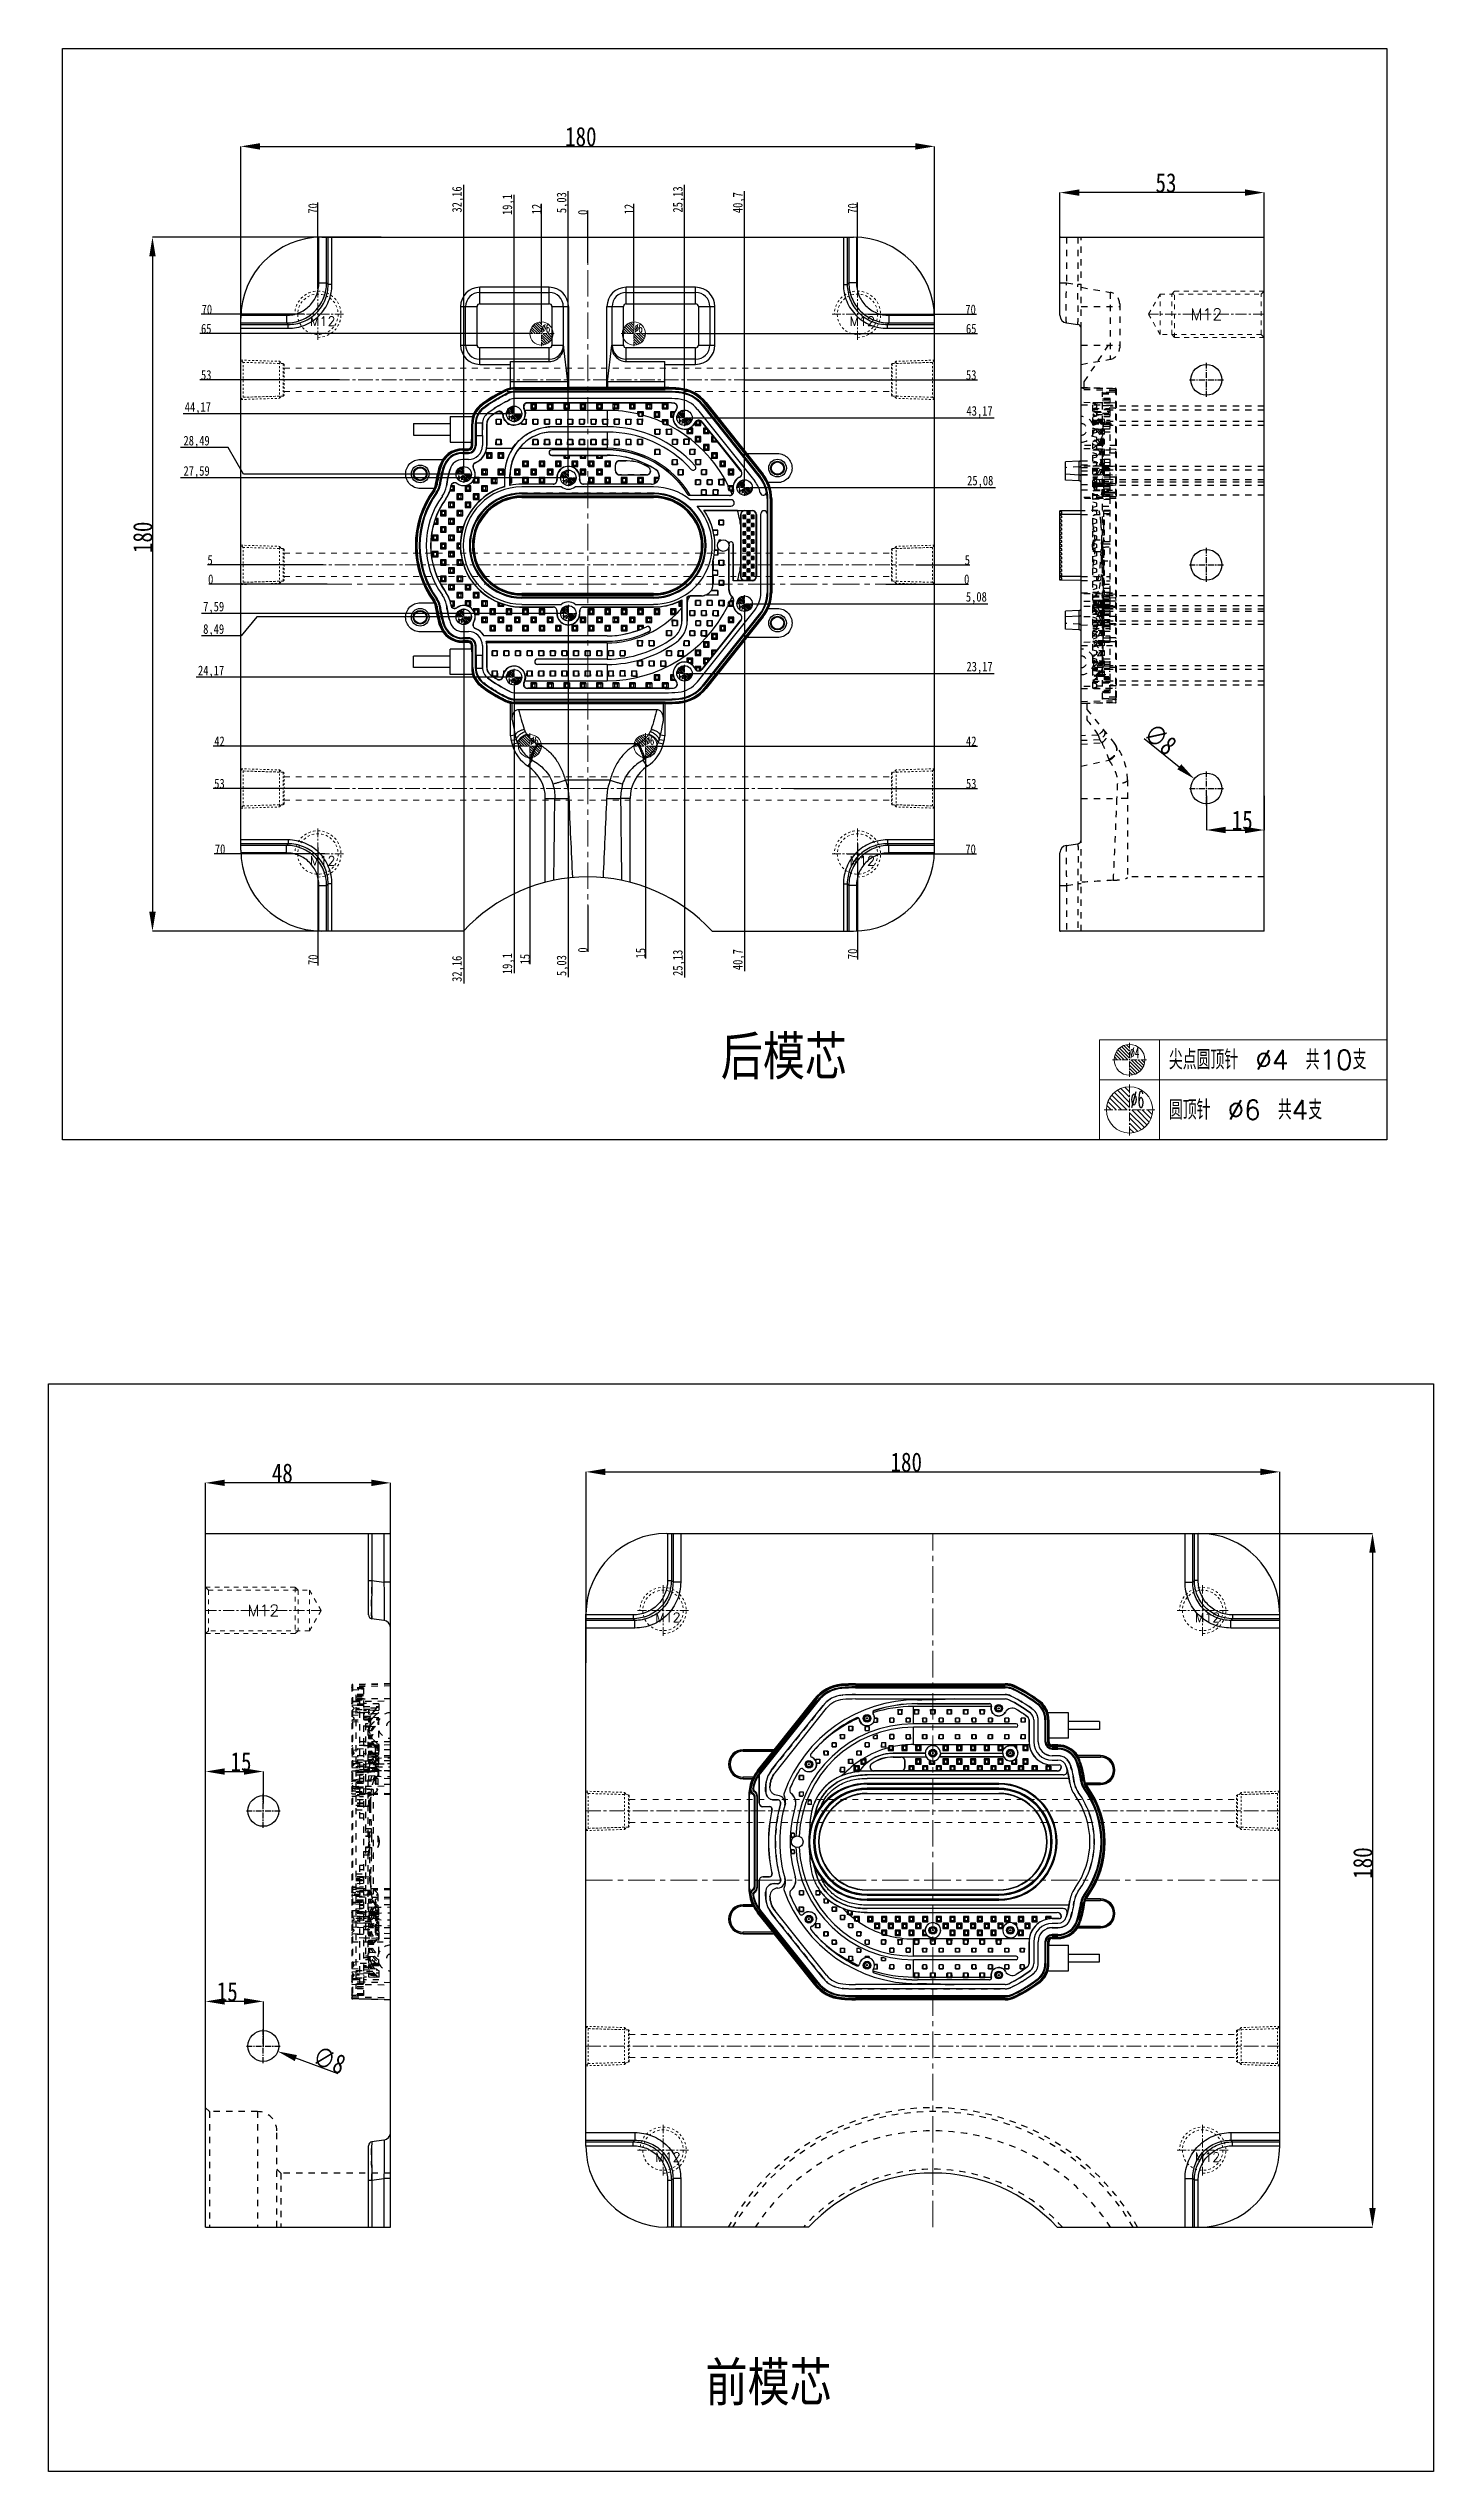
# Model space of a CAD drawing. Header units: millimetres. Extents: x -1495 to -116, y -3881 to 1305.
# Drawn here: x -875 to -516, y -1769 to -1141 of the extents above; entities that cross this region are included whole.
import ezdxf
from ezdxf.enums import TextEntityAlignment as Align

# ---------------------------------------------------------------- set-up
doc = ezdxf.new("R2010")
doc.units = ezdxf.units.MM
doc.header["$LTSCALE"] = 16.335
doc.header["$PDMODE"] = 3
doc.header["$PDSIZE"] = 0.3125
doc.linetypes.add('CENTER', pattern=[0.6, 0.375, -0.075, 0.075, -0.075])
doc.linetypes.add('HIDDEN', pattern=[0.2, 0.1, -0.1])
doc.layers.get('0').update_dxf_attribs({"linetype": 'CONTINUOUS'})
doc.layers.get('Defpoints').update_dxf_attribs({"linetype": 'CONTINUOUS'})
for name, color, linetype, lineweight in [('center', 1, 'CENTER', 9), ('cool', 153, 'HIDDEN', 9), ('dim', 4, 'CONTINUOUS', 9), ('epin', 13, 'CONTINUOUS', 9), ('screw', 33, 'CONTINUOUS', 13)]:
    doc.layers.add(name, color=color, linetype=linetype, lineweight=lineweight)
doc.layers.add('DEFAULT_2', color=8, linetype='HIDDEN')
doc.styles.add('CHINA', font='txt.shx', dxfattribs={"bigfont": 'gbcbig.shx'})
doc.styles.get("Standard").update_dxf_attribs({"font": 'txt', "width": 0.8})
doc.styles.add('TXT', font='txt.shx', dxfattribs={"bigfont": 'gbcbig.shx'})
doc.styles.add('TXT05', font='txt.shx', dxfattribs={"width": 0.5, "bigfont": 'gbcbig.shx'})
doc.dimstyles.new('副本 ISO-25-1', dxfattribs={"dimtxt": 5, "dimasz": 5, "dimexe": 0, "dimexo": 0, "dimgap": 0, "dimtad": 1, "dimtxsty": 'Standard', "dimcen": 0, "dimclrd": 4, "dimclre": 4, "dimclrt": 6, "dimazin": 0, "dimtfac": 1, "dimtofl": 0, "dimtmove": 0, "dimatfit": 3, "dimfxl": 0, "dimarcsym": 0})

msp = doc.modelspace()

# ---------------------------------------------------------------- texts
at = {"char_height": 15, "width": 325.32345, "attachment_point": 1}
for s, insert in [('{\\fSimSun|b0|i0|c134|p2;\\H0.66667x;后模芯\\P\\H1.5x;      }', (-700.776, -1396.858)), ('{\\fSimSun|b0|i0|c134|p2;\\H0.66667x;前模芯\\P\\H1.5x;      }', (-704.73, -1740.85))]:
    msp.add_mtext(s, dxfattribs=dict(at, insert=insert))
at = {"layer": 'epin', "color": 53, "style": 'CHINA'}
for s, p in [('尖点圆顶针 %%C4 共10支', (-584.514, -1405.349)), ('圆顶针 %%c6 共4支', (-584.514, -1418.349))]:
    msp.add_text(s, height=5, dxfattribs=at).set_placement(p)
at = {"layer": 'screw', "color": 222, "linetype": 'HIDDEN', "ltscale": 0.746373, "style": 'TXT'}
msp.add_text('M12', height=3, dxfattribs=at).set_placement((-574.793, -1209.458), align=Align.MIDDLE)
msp.add_text('M12', height=3, rotation=360, dxfattribs=at).set_placement((-819.449, -1545.694), align=Align.MIDDLE)

# ---------------------------------------------------------------- blocks, each defined once
blk = doc.blocks.new('*D650')
at = {"color": 4, "linetype": 'Continuous', "lineweight": -2}
for p, q in [((-612.78, -1189.47), (-612.78, -1177.89)), ((-564.78, -1177.89), (-607.78, -1177.89)), ((-559.78, -1189.46), (-559.78, -1177.89))]:
    blk.add_line(p, q, dxfattribs=at)
at = {"color": 4}
for points in [[(-607.78, -1177.06), (-607.78, -1178.72), (-612.78, -1177.89)], [(-564.78, -1177.06), (-564.78, -1178.72), (-559.78, -1177.89)]]:
    blk.add_solid(points, dxfattribs=at)
at = {"layer": 'Defpoints', "color": 0}
for p in [(-612.78, -1177.89), (-612.78, -1189.47), (-559.78, -1189.46)]:
    blk.add_point(p, dxfattribs=at)
at = {"color": 6, "insert": (-585.26, -1175.39), "char_height": 5, "attachment_point": 5}
blk.add_mtext('53', dxfattribs=at)
blk = doc.blocks.new('cool_jt_f11')
at = {"layer": 'cool', "ltscale": 0.3}
for p, q in [((0, 5.11), (0.58, 4.53)), ((0, 5.11), (10, 4.8)), ((0.58, 4.53), (0.58, -4.53)), ((11, 4.21), (0.58, 4.53)), ((0.58, 4.53), (11, 4.21)), ((10, 4.8), (10.58, 4.22)), ((10, 4.8), (10, -4.8)), ((11.21, 4), (11, 4.21)), ((11, -4.21), (11, 4.21)), ((11.21, -4), (11.21, 4)), ((0.58, -4.53), (0, -5.11)), ((0, -5.11), (10, -4.8)), ((0.58, -4.53), (11, -4.21)), ((10, -4.8), (10.58, -4.22)), ((11, -4.21), (11.21, -4))]:
    blk.add_line(p, q, dxfattribs=at)
blk = doc.blocks.new('*D653')
at = {"color": 4, "linetype": 'Continuous', "lineweight": -2}
for p, q in [((-834.46, -1525.69), (-834.46, -1512.59)), ((-791.46, -1512.59), (-829.46, -1512.59)), ((-786.46, -1525.69), (-786.46, -1512.59))]:
    blk.add_line(p, q, dxfattribs=at)
at = {"color": 4}
for points in [[(-829.46, -1511.76), (-829.46, -1513.42), (-834.46, -1512.59)], [(-791.46, -1511.76), (-791.46, -1513.42), (-786.46, -1512.59)]]:
    blk.add_solid(points, dxfattribs=at)
at = {"layer": 'Defpoints', "color": 0}
for p in [(-834.46, -1512.59), (-834.46, -1525.69), (-786.46, -1525.69)]:
    blk.add_point(p, dxfattribs=at)
at = {"color": 6, "insert": (-814.53, -1510.09), "char_height": 5, "attachment_point": 5}
blk.add_mtext('48', dxfattribs=at)
blk = doc.blocks.new('*D686')
at = {"color": 4, "linetype": 'Continuous', "lineweight": -2}
for p, q in [((-834.46, -1592.46), (-834.46, -1587.47)), ((-829.46, -1587.47), (-824.46, -1587.47)), ((-819.46, -1595.75), (-819.46, -1587.47))]:
    blk.add_line(p, q, dxfattribs=at)
at = {"color": 4}
for points in [[(-829.46, -1586.64), (-829.46, -1588.31), (-834.46, -1587.47)], [(-824.46, -1586.64), (-824.46, -1588.31), (-819.46, -1587.47)]]:
    blk.add_solid(points, dxfattribs=at)
at = {"layer": 'Defpoints', "color": 0}
for p in [(-819.46, -1587.47), (-834.46, -1592.46), (-819.46, -1595.75)]:
    blk.add_point(p, dxfattribs=at)
at = {"color": 6, "insert": (-825.26, -1584.97), "char_height": 5, "attachment_point": 5}
blk.add_mtext('15', dxfattribs=at)
blk = doc.blocks.new('*D687')
at = {"color": 4, "linetype": 'Continuous', "lineweight": -2}
for p, q in [((-834.46, -1655.24), (-834.46, -1647.11)), ((-824.46, -1647.11), (-829.46, -1647.11)), ((-819.46, -1658.69), (-819.46, -1647.11))]:
    blk.add_line(p, q, dxfattribs=at)
at = {"color": 4}
for points in [[(-829.46, -1646.28), (-829.46, -1647.94), (-834.46, -1647.11)], [(-824.46, -1646.28), (-824.46, -1647.94), (-819.46, -1647.11)]]:
    blk.add_solid(points, dxfattribs=at)
at = {"layer": 'Defpoints', "color": 0}
for p in [(-834.46, -1647.11), (-834.46, -1655.24), (-819.46, -1658.69)]:
    blk.add_point(p, dxfattribs=at)
at = {"color": 6, "insert": (-828.82, -1644.61), "char_height": 5, "attachment_point": 5}
blk.add_mtext('15', dxfattribs=at)
blk = doc.blocks.new('*D688')
at = {"color": 4, "linetype": 'Continuous', "lineweight": -2}
blk.add_line((-800.08, -1665.87), (-811.02, -1661.82), dxfattribs=at)
at = {"color": 4}
blk.add_solid([(-810.74, -1661.04), (-811.31, -1662.6), (-815.71, -1660.08)], dxfattribs=at)
at = {"layer": 'Defpoints', "color": 0}
for p in [(-823.22, -1657.3), (-815.71, -1660.08)]:
    blk.add_point(p, dxfattribs=at)
at = {"color": 6, "insert": (-802.34, -1662.37), "char_height": 5, "attachment_point": 5, "rotation": 339.67924}
blk.add_mtext('∅8', dxfattribs=at)
blk = doc.blocks.new('*D689')
at = {"color": 4, "linetype": 'Continuous', "lineweight": -2}
for p, q in [((-735.74, -1559.32), (-735.74, -1509.75)), ((-730.74, -1509.75), (-560.74, -1509.75)), ((-555.74, -1559.32), (-555.74, -1509.75))]:
    blk.add_line(p, q, dxfattribs=at)
at = {"color": 4}
for points in [[(-730.74, -1508.91), (-730.74, -1510.58), (-735.74, -1509.75)], [(-560.74, -1508.91), (-560.74, -1510.58), (-555.74, -1509.75)]]:
    blk.add_solid(points, dxfattribs=at)
at = {"layer": 'Defpoints', "color": 0}
for p in [(-555.74, -1509.75), (-735.74, -1559.32), (-555.74, -1559.32)]:
    blk.add_point(p, dxfattribs=at)
at = {"color": 6, "insert": (-652.65, -1507.25), "char_height": 5, "attachment_point": 5}
blk.add_mtext('180', dxfattribs=at)
blk = doc.blocks.new('*D690')
at = {"color": 4, "linetype": 'Continuous', "lineweight": -2}
for p, q in [((-590.61, -1525.69), (-531.68, -1525.69)), ((-531.68, -1530.69), (-531.68, -1700.69)), ((-592.63, -1705.69), (-531.68, -1705.69))]:
    blk.add_line(p, q, dxfattribs=at)
at = {"color": 4}
for points in [[(-532.51, -1530.69), (-530.84, -1530.69), (-531.68, -1525.69)], [(-532.51, -1700.69), (-530.84, -1700.69), (-531.68, -1705.69)]]:
    blk.add_solid(points, dxfattribs=at)
at = {"layer": 'Defpoints', "color": 0}
for p in [(-590.61, -1525.69), (-592.63, -1705.69), (-531.68, -1705.69)]:
    blk.add_point(p, dxfattribs=at)
at = {"color": 6, "insert": (-534.18, -1611.22), "char_height": 5, "attachment_point": 5, "rotation": 90}
blk.add_mtext('180', dxfattribs=at)
blk = doc.blocks.new('screw_m12_g')
at = {"layer": 'screw', "color": 1, "linetype": 'CENTER', "ltscale": 0.373186}
for p, q in [((0, -6.6), (0, 6.6)), ((-6.6, 0), (6.6, 0))]:
    blk.add_line(p, q, dxfattribs=at)
at = {"layer": 'screw', "color": 33, "linetype": 'HIDDEN', "ltscale": 0.373186}
blk.add_circle((0, 0), 5.25, dxfattribs=at)
at = {"layer": 'screw', "color": 92, "linetype": 'HIDDEN', "ltscale": 0.373186}
blk.add_arc((0, 0), 6, 270, 180, dxfattribs=at)
at = {"layer": 'screw', "color": 6, "style": 'TXT'}
blk.add_text('M12', height=2.4, dxfattribs=at).set_placement((-2.04, -3))
blk = doc.blocks.new('*D691')
at = {"color": 4, "linetype": 'Continuous', "lineweight": -2}
for p, q in [((-574.78, -1334.4), (-574.78, -1343.24)), ((-559.78, -1334.4), (-559.78, -1343.24)), ((-569.78, -1343.24), (-564.78, -1343.24))]:
    blk.add_line(p, q, dxfattribs=at)
at = {"color": 4}
for points in [[(-569.78, -1342.4), (-569.78, -1344.07), (-574.78, -1343.24)], [(-564.78, -1342.4), (-564.78, -1344.07), (-559.78, -1343.24)]]:
    blk.add_solid(points, dxfattribs=at)
at = {"layer": 'Defpoints', "color": 0}
for p in [(-574.78, -1334.4), (-559.78, -1334.4), (-559.78, -1343.24)]:
    blk.add_point(p, dxfattribs=at)
at = {"color": 6, "insert": (-565.48, -1340.74), "char_height": 5, "attachment_point": 5}
blk.add_mtext('15', dxfattribs=at)
blk = doc.blocks.new('*D692')
at = {"color": 4, "linetype": 'Continuous', "lineweight": -2}
blk.add_line((-590.91, -1319.54), (-581.8, -1326.83), dxfattribs=at)
at = {"color": 4}
blk.add_solid([(-581.28, -1326.18), (-582.32, -1327.48), (-577.9, -1329.96)], dxfattribs=at)
at = {"layer": 'Defpoints', "color": 0}
for p in [(-577.9, -1329.96), (-571.65, -1334.96)]:
    blk.add_point(p, dxfattribs=at)
at = {"color": 6, "insert": (-586.75, -1319.67), "char_height": 5, "attachment_point": 5, "rotation": 321.32592}
blk.add_mtext('∅8', dxfattribs=at)
blk = doc.blocks.new('*D693')
at = {"color": 4, "linetype": 'Continuous', "lineweight": -2}
for p, q in [((-825.3, -1217.62), (-825.3, -1165.9)), ((-820.3, -1165.9), (-650.3, -1165.9)), ((-645.3, -1217.62), (-645.3, -1165.9))]:
    blk.add_line(p, q, dxfattribs=at)
at = {"color": 4}
for points in [[(-820.3, -1165.07), (-820.3, -1166.74), (-825.3, -1165.9)], [(-650.3, -1165.07), (-650.3, -1166.74), (-645.3, -1165.9)]]:
    blk.add_solid(points, dxfattribs=at)
at = {"layer": 'Defpoints', "color": 0}
for p in [(-645.3, -1165.9), (-825.3, -1217.62), (-645.3, -1217.62)]:
    blk.add_point(p, dxfattribs=at)
at = {"color": 6, "insert": (-737.09, -1163.4), "char_height": 5, "attachment_point": 5}
blk.add_mtext('180', dxfattribs=at)
blk = doc.blocks.new('*D694')
at = {"color": 4, "linetype": 'Continuous', "lineweight": -2}
for p, q in [((-788.92, -1189.46), (-848.23, -1189.46)), ((-848.23, -1194.46), (-848.23, -1364.46)), ((-785.93, -1369.46), (-848.23, -1369.46))]:
    blk.add_line(p, q, dxfattribs=at)
at = {"color": 4}
for points in [[(-849.06, -1194.46), (-847.39, -1194.46), (-848.23, -1189.46)], [(-849.06, -1364.46), (-847.39, -1364.46), (-848.23, -1369.46)]]:
    blk.add_solid(points, dxfattribs=at)
at = {"layer": 'Defpoints', "color": 0}
for p in [(-788.92, -1189.46), (-848.23, -1369.46), (-785.93, -1369.46)]:
    blk.add_point(p, dxfattribs=at)
at = {"color": 6, "insert": (-850.73, -1267.32), "char_height": 5, "attachment_point": 5, "rotation": 90}
blk.add_mtext('180', dxfattribs=at)
blk = doc.blocks.new('*D695')
at = {"layer": 'Defpoints', "color": 0}
for p in [(-735.3, -1279.46), (-657.91, -1279.46), (-637.46, -1279.46)]:
    blk.add_point(p, dxfattribs=at)
at = {"layer": 'dim', "color": 4, "linetype": 'Continuous', "lineweight": -2}
blk.add_line((-657.91, -1279.46), (-636.46, -1279.46), dxfattribs=at)
at = {"layer": 'dim', "color": 6, "insert": (-636.96, -1278.21), "char_height": 2.5, "attachment_point": 5}
blk.add_mtext('0', dxfattribs=at)
blk = doc.blocks.new('*D696')
at = {"layer": 'Defpoints', "color": 0}
for p in [(-650.2, -1274.46), (-637.46, -1274.46), (-735.3, -1279.46)]:
    blk.add_point(p, dxfattribs=at)
at = {"layer": 'dim', "color": 4, "linetype": 'Continuous', "lineweight": -2}
blk.add_line((-650.2, -1274.46), (-636.13, -1274.46), dxfattribs=at)
at = {"layer": 'dim', "color": 6, "insert": (-636.8, -1273.21), "char_height": 2.5, "attachment_point": 5}
blk.add_mtext('5', dxfattribs=at)
blk = doc.blocks.new('*D697')
at = {"layer": 'Defpoints', "color": 0}
for p in [(-692.6, -1254.38), (-637.46, -1254.38), (-735.3, -1279.46)]:
    blk.add_point(p, dxfattribs=at)
at = {"layer": 'dim', "color": 4, "linetype": 'Continuous', "lineweight": -2}
blk.add_line((-692.6, -1254.38), (-629.46, -1254.38), dxfattribs=at)
at = {"layer": 'dim', "color": 6, "insert": (-633.46, -1252.92), "char_height": 2.5, "attachment_point": 5}
blk.add_mtext('25,08', dxfattribs=at)
blk = doc.blocks.new('*D698')
at = {"layer": 'Defpoints', "color": 0}
for p in [(-707.98, -1236.29), (-637.46, -1236.29), (-735.3, -1279.46)]:
    blk.add_point(p, dxfattribs=at)
at = {"layer": 'dim', "color": 4, "linetype": 'Continuous', "lineweight": -2}
blk.add_line((-707.98, -1236.29), (-629.8, -1236.29), dxfattribs=at)
at = {"layer": 'dim', "color": 6, "insert": (-633.63, -1234.83), "char_height": 2.5, "attachment_point": 5}
blk.add_mtext('43,17', dxfattribs=at)
blk = doc.blocks.new('*D699')
at = {"layer": 'Defpoints', "color": 0}
for p in [(-694.7, -1226.46), (-637.46, -1226.46), (-735.3, -1279.46)]:
    blk.add_point(p, dxfattribs=at)
at = {"layer": 'dim', "color": 4, "linetype": 'Continuous', "lineweight": -2}
blk.add_line((-694.7, -1226.46), (-634.13, -1226.46), dxfattribs=at)
at = {"layer": 'dim', "color": 6, "insert": (-635.8, -1225.21), "char_height": 2.5, "attachment_point": 5}
blk.add_mtext('53', dxfattribs=at)
blk = doc.blocks.new('*D700')
at = {"layer": 'Defpoints', "color": 0}
for p in [(-720, -1214.46), (-637.46, -1214.46), (-735.3, -1279.46)]:
    blk.add_point(p, dxfattribs=at)
at = {"layer": 'dim', "color": 4, "linetype": 'Continuous', "lineweight": -2}
blk.add_line((-720, -1214.46), (-634.13, -1214.46), dxfattribs=at)
at = {"layer": 'dim', "color": 6, "insert": (-635.8, -1213.21), "char_height": 2.5, "attachment_point": 5}
blk.add_mtext('65', dxfattribs=at)
blk = doc.blocks.new('*D701')
at = {"layer": 'Defpoints', "color": 0}
for p in [(-662.51, -1209.46), (-637.46, -1209.46), (-735.3, -1279.46)]:
    blk.add_point(p, dxfattribs=at)
at = {"layer": 'dim', "color": 4, "linetype": 'Continuous', "lineweight": -2}
blk.add_line((-662.51, -1209.46), (-634.46, -1209.46), dxfattribs=at)
at = {"layer": 'dim', "color": 6, "insert": (-635.96, -1208.21), "char_height": 2.5, "attachment_point": 5}
blk.add_mtext('70', dxfattribs=at)
blk = doc.blocks.new('*D702')
at = {"layer": 'Defpoints', "color": 0}
for p in [(-735.3, -1279.46), (-692.4, -1284.53), (-637.46, -1284.53)]:
    blk.add_point(p, dxfattribs=at)
at = {"layer": 'dim', "color": 4, "linetype": 'Continuous', "lineweight": -2}
blk.add_line((-692.4, -1284.53), (-631.46, -1284.53), dxfattribs=at)
at = {"layer": 'dim', "color": 6, "insert": (-634.46, -1283.07), "char_height": 2.5, "attachment_point": 5}
blk.add_mtext('5,08', dxfattribs=at)
blk = doc.blocks.new('*D703')
at = {"layer": 'Defpoints', "color": 0}
for p in [(-735.3, -1279.46), (-707.98, -1302.62), (-637.46, -1302.62)]:
    blk.add_point(p, dxfattribs=at)
at = {"layer": 'dim', "color": 4, "linetype": 'Continuous', "lineweight": -2}
blk.add_line((-707.98, -1302.62), (-629.8, -1302.62), dxfattribs=at)
at = {"layer": 'dim', "color": 6, "insert": (-633.63, -1301.16), "char_height": 2.5, "attachment_point": 5}
blk.add_mtext('23,17', dxfattribs=at)
blk = doc.blocks.new('*D704')
at = {"layer": 'Defpoints', "color": 0}
for p in [(-735.3, -1279.46), (-719.33, -1321.46), (-637.46, -1321.46)]:
    blk.add_point(p, dxfattribs=at)
at = {"layer": 'dim', "color": 4, "linetype": 'Continuous', "lineweight": -2}
blk.add_line((-719.33, -1321.46), (-634.13, -1321.46), dxfattribs=at)
at = {"layer": 'dim', "color": 6, "insert": (-635.8, -1320.21), "char_height": 2.5, "attachment_point": 5}
blk.add_mtext('42', dxfattribs=at)
blk = doc.blocks.new('*D705')
at = {"layer": 'Defpoints', "color": 0}
for p in [(-735.3, -1279.46), (-681.86, -1332.46), (-637.46, -1332.46)]:
    blk.add_point(p, dxfattribs=at)
at = {"layer": 'dim', "color": 4, "linetype": 'Continuous', "lineweight": -2}
blk.add_line((-681.86, -1332.46), (-634.13, -1332.46), dxfattribs=at)
at = {"layer": 'dim', "color": 6, "insert": (-635.8, -1331.21), "char_height": 2.5, "attachment_point": 5}
blk.add_mtext('53', dxfattribs=at)
blk = doc.blocks.new('*D706')
at = {"layer": 'Defpoints', "color": 0}
for p in [(-735.3, -1279.46), (-667.99, -1349.46), (-637.46, -1349.46)]:
    blk.add_point(p, dxfattribs=at)
at = {"layer": 'dim', "color": 4, "linetype": 'Continuous', "lineweight": -2}
blk.add_line((-667.99, -1349.46), (-634.46, -1349.46), dxfattribs=at)
at = {"layer": 'dim', "color": 6, "insert": (-635.96, -1348.21), "char_height": 2.5, "attachment_point": 5}
blk.add_mtext('70', dxfattribs=at)
blk = doc.blocks.new('*D707')
at = {"layer": 'Defpoints', "color": 0}
for p in [(-735.3, -1279.46), (-735.3, -1362.78), (-735.3, -1373.87)]:
    blk.add_point(p, dxfattribs=at)
at = {"layer": 'dim', "color": 4, "linetype": 'Continuous', "lineweight": -2}
blk.add_line((-735.3, -1362.78), (-735.3, -1374.87), dxfattribs=at)
at = {"layer": 'dim', "color": 6, "insert": (-736.55, -1374.37), "char_height": 2.5, "attachment_point": 5, "rotation": 90}
blk.add_mtext('0', dxfattribs=at)
blk = doc.blocks.new('*D708')
at = {"layer": 'Defpoints', "color": 0}
for p in [(-735.3, -1279.46), (-720.3, -1323.77), (-720.3, -1373.87)]:
    blk.add_point(p, dxfattribs=at)
at = {"layer": 'dim', "color": 4, "linetype": 'Continuous', "lineweight": -2}
blk.add_line((-720.3, -1323.77), (-720.3, -1376.53), dxfattribs=at)
at = {"layer": 'dim', "color": 6, "insert": (-721.55, -1375.2), "char_height": 2.5, "attachment_point": 5, "rotation": 90}
blk.add_mtext('15', dxfattribs=at)
blk = doc.blocks.new('*D709')
at = {"layer": 'Defpoints', "color": 0}
for p in [(-735.3, -1279.46), (-710.18, -1302.62), (-710.18, -1373.87)]:
    blk.add_point(p, dxfattribs=at)
at = {"layer": 'dim', "color": 4, "linetype": 'Continuous', "lineweight": -2}
blk.add_line((-710.18, -1302.62), (-710.18, -1381.53), dxfattribs=at)
at = {"layer": 'dim', "color": 6, "insert": (-711.63, -1377.7), "char_height": 2.5, "attachment_point": 5, "rotation": 90}
blk.add_mtext('25,13', dxfattribs=at)
blk = doc.blocks.new('*D710')
at = {"layer": 'Defpoints', "color": 0}
for p in [(-735.3, -1279.46), (-694.6, -1285.17), (-694.6, -1373.87)]:
    blk.add_point(p, dxfattribs=at)
at = {"layer": 'dim', "color": 4, "linetype": 'Continuous', "lineweight": -2}
blk.add_line((-694.6, -1285.17), (-694.6, -1379.87), dxfattribs=at)
at = {"layer": 'dim', "color": 6, "insert": (-696.06, -1376.87), "char_height": 2.5, "attachment_point": 5, "rotation": 90}
blk.add_mtext('40,7', dxfattribs=at)
blk = doc.blocks.new('*D711')
at = {"layer": 'Defpoints', "color": 0}
for p in [(-735.3, -1279.46), (-665.3, -1346.7), (-665.3, -1373.87)]:
    blk.add_point(p, dxfattribs=at)
at = {"layer": 'dim', "color": 4, "linetype": 'Continuous', "lineweight": -2}
blk.add_line((-665.3, -1346.7), (-665.3, -1376.87), dxfattribs=at)
at = {"layer": 'dim', "color": 6, "insert": (-666.55, -1375.37), "char_height": 2.5, "attachment_point": 5, "rotation": 90}
blk.add_mtext('70', dxfattribs=at)
blk = doc.blocks.new('*D712')
at = {"layer": 'Defpoints', "color": 0}
for p in [(-735.3, -1183.5), (-735.3, -1196.11), (-735.3, -1279.46)]:
    blk.add_point(p, dxfattribs=at)
at = {"layer": 'dim', "color": 4, "linetype": 'Continuous', "lineweight": -2}
blk.add_line((-735.3, -1196.11), (-735.3, -1182.5), dxfattribs=at)
at = {"layer": 'dim', "color": 6, "insert": (-736.55, -1183), "char_height": 2.5, "attachment_point": 5, "rotation": 90}
blk.add_mtext('0', dxfattribs=at)
blk = doc.blocks.new('*D713')
at = {"layer": 'Defpoints', "color": 0}
for p in [(-723.3, -1183.5), (-723.3, -1211.16), (-735.3, -1279.46)]:
    blk.add_point(p, dxfattribs=at)
at = {"layer": 'dim', "color": 4, "linetype": 'Continuous', "lineweight": -2}
blk.add_line((-723.3, -1211.16), (-723.3, -1180.84), dxfattribs=at)
at = {"layer": 'dim', "color": 6, "insert": (-724.55, -1182.17), "char_height": 2.5, "attachment_point": 5, "rotation": 90}
blk.add_mtext('12', dxfattribs=at)
blk = doc.blocks.new('*D714')
at = {"layer": 'Defpoints', "color": 0}
for p in [(-710.18, -1183.5), (-710.18, -1234.09), (-735.3, -1279.46)]:
    blk.add_point(p, dxfattribs=at)
at = {"layer": 'dim', "color": 4, "linetype": 'Continuous', "lineweight": -2}
blk.add_line((-710.18, -1234.09), (-710.18, -1175.84), dxfattribs=at)
at = {"layer": 'dim', "color": 6, "insert": (-711.63, -1179.67), "char_height": 2.5, "attachment_point": 5, "rotation": 90}
blk.add_mtext('25,13', dxfattribs=at)
blk = doc.blocks.new('*D715')
at = {"layer": 'Defpoints', "color": 0}
for p in [(-694.6, -1183.5), (-694.6, -1252.18), (-735.3, -1279.46)]:
    blk.add_point(p, dxfattribs=at)
at = {"layer": 'dim', "color": 4, "linetype": 'Continuous', "lineweight": -2}
blk.add_line((-694.6, -1252.18), (-694.6, -1177.5), dxfattribs=at)
at = {"layer": 'dim', "color": 6, "insert": (-696.06, -1180.5), "char_height": 2.5, "attachment_point": 5, "rotation": 90}
blk.add_mtext('40,7', dxfattribs=at)
blk = doc.blocks.new('*D716')
at = {"layer": 'Defpoints', "color": 0}
for p in [(-665.3, -1183.5), (-665.3, -1202.86), (-735.3, -1279.46)]:
    blk.add_point(p, dxfattribs=at)
at = {"layer": 'dim', "color": 4, "linetype": 'Continuous', "lineweight": -2}
blk.add_line((-665.3, -1202.86), (-665.3, -1180.5), dxfattribs=at)
at = {"layer": 'dim', "color": 6, "insert": (-666.55, -1182), "char_height": 2.5, "attachment_point": 5, "rotation": 90}
blk.add_mtext('70', dxfattribs=at)
blk = doc.blocks.new('*D717')
at = {"layer": 'Defpoints', "color": 0}
for p in [(-740.33, -1183.5), (-740.33, -1249.67), (-735.3, -1279.46)]:
    blk.add_point(p, dxfattribs=at)
at = {"layer": 'dim', "color": 4, "linetype": 'Continuous', "lineweight": -2}
blk.add_line((-740.33, -1249.67), (-740.33, -1177.5), dxfattribs=at)
at = {"layer": 'dim', "color": 6, "insert": (-741.78, -1180.5), "char_height": 2.5, "attachment_point": 5, "rotation": 90}
blk.add_mtext('5,03', dxfattribs=at)
blk = doc.blocks.new('*D718')
at = {"layer": 'Defpoints', "color": 0}
for p in [(-754.4, -1183.5), (-754.4, -1234.28), (-735.3, -1279.46)]:
    blk.add_point(p, dxfattribs=at)
at = {"layer": 'dim', "color": 4, "linetype": 'Continuous', "lineweight": -2}
blk.add_line((-754.4, -1234.28), (-754.4, -1178.5), dxfattribs=at)
at = {"layer": 'dim', "color": 6, "insert": (-755.85, -1181), "char_height": 2.5, "attachment_point": 5, "rotation": 90}
blk.add_mtext('19,1', dxfattribs=at)
blk = doc.blocks.new('*D719')
at = {"layer": 'Defpoints', "color": 0}
for p in [(-767.46, -1183.5), (-767.46, -1249.57), (-735.3, -1279.46)]:
    blk.add_point(p, dxfattribs=at)
at = {"layer": 'dim', "color": 4, "linetype": 'Continuous', "lineweight": -2}
blk.add_line((-767.46, -1249.57), (-767.46, -1175.84), dxfattribs=at)
at = {"layer": 'dim', "color": 6, "insert": (-768.92, -1179.67), "char_height": 2.5, "attachment_point": 5, "rotation": 90}
blk.add_mtext('32,16', dxfattribs=at)
blk = doc.blocks.new('*D720')
at = {"layer": 'Defpoints', "color": 0}
for p in [(-747.3, -1183.5), (-747.3, -1211.16), (-735.3, -1279.46)]:
    blk.add_point(p, dxfattribs=at)
at = {"layer": 'dim', "color": 4, "linetype": 'Continuous', "lineweight": -2}
blk.add_line((-747.3, -1211.16), (-747.3, -1180.84), dxfattribs=at)
at = {"layer": 'dim', "color": 6, "insert": (-748.55, -1182.17), "char_height": 2.5, "attachment_point": 5, "rotation": 90}
blk.add_mtext('12', dxfattribs=at)
blk = doc.blocks.new('*D721')
at = {"layer": 'Defpoints', "color": 0}
for p in [(-805.3, -1183.5), (-805.3, -1202.86), (-735.3, -1279.46)]:
    blk.add_point(p, dxfattribs=at)
at = {"layer": 'dim', "color": 4, "linetype": 'Continuous', "lineweight": -2}
blk.add_line((-805.3, -1202.86), (-805.3, -1180.5), dxfattribs=at)
at = {"layer": 'dim', "color": 6, "insert": (-806.55, -1182), "char_height": 2.5, "attachment_point": 5, "rotation": 90}
blk.add_mtext('70', dxfattribs=at)
blk = doc.blocks.new('*D722')
at = {"layer": 'Defpoints', "color": 0}
for p in [(-832.61, -1226.46), (-799.72, -1226.46), (-735.3, -1279.46)]:
    blk.add_point(p, dxfattribs=at)
at = {"layer": 'dim', "color": 4, "linetype": 'Continuous', "lineweight": -2}
blk.add_line((-799.72, -1226.46), (-835.95, -1226.46), dxfattribs=at)
at = {"layer": 'dim', "color": 6, "insert": (-834.28, -1225.21), "char_height": 2.5, "attachment_point": 5}
blk.add_mtext('53', dxfattribs=at)
blk = doc.blocks.new('*D723')
at = {"layer": 'Defpoints', "color": 0}
for p in [(-832.61, -1209.46), (-808.99, -1209.46), (-735.3, -1279.46)]:
    blk.add_point(p, dxfattribs=at)
at = {"layer": 'dim', "color": 4, "linetype": 'Continuous', "lineweight": -2}
blk.add_line((-808.99, -1209.46), (-835.61, -1209.46), dxfattribs=at)
at = {"layer": 'dim', "color": 6, "insert": (-834.11, -1208.21), "char_height": 2.5, "attachment_point": 5}
blk.add_mtext('70', dxfattribs=at)
blk = doc.blocks.new('*D724')
at = {"layer": 'Defpoints', "color": 0}
for p in [(-832.61, -1214.46), (-750.6, -1214.46), (-735.3, -1279.46)]:
    blk.add_point(p, dxfattribs=at)
at = {"layer": 'dim', "color": 4, "linetype": 'Continuous', "lineweight": -2}
blk.add_line((-750.6, -1214.46), (-835.95, -1214.46), dxfattribs=at)
at = {"layer": 'dim', "color": 6, "insert": (-834.28, -1213.21), "char_height": 2.5, "attachment_point": 5}
blk.add_mtext('65', dxfattribs=at)
blk = doc.blocks.new('*D725')
at = {"layer": 'Defpoints', "color": 0}
for p in [(-832.61, -1235.29), (-756.6, -1235.29), (-735.3, -1279.46)]:
    blk.add_point(p, dxfattribs=at)
at = {"layer": 'dim', "color": 4, "linetype": 'Continuous', "lineweight": -2}
blk.add_line((-756.6, -1235.29), (-840.28, -1235.29), dxfattribs=at)
at = {"layer": 'dim', "color": 6, "insert": (-836.45, -1233.83), "char_height": 2.5, "attachment_point": 5}
blk.add_mtext('44,17', dxfattribs=at)
blk = doc.blocks.new('*D726')
at = {"layer": 'Defpoints', "color": 0}
for p in [(-832.61, -1251.87), (-742.53, -1251.87), (-735.3, -1279.46)]:
    blk.add_point(p, dxfattribs=at)
at = {"layer": 'dim', "color": 4, "linetype": 'Continuous', "lineweight": -2}
blk.add_line((-742.53, -1251.87), (-840.95, -1251.87), dxfattribs=at)
at = {"layer": 'dim', "color": 6, "insert": (-836.78, -1250.41), "char_height": 2.5, "attachment_point": 5}
blk.add_mtext('27,59', dxfattribs=at)
blk = doc.blocks.new('*D727')
at = {"layer": 'Defpoints', "color": 0}
for p in [(-832.61, -1244.01), (-765.88, -1250.97), (-735.3, -1279.46)]:
    blk.add_point(p, dxfattribs=at)
at = {"layer": 'dim', "color": 4, "linetype": 'Continuous', "lineweight": -2}
for p, q in [((-828.61, -1244.01), (-840.95, -1244.01)), ((-824.61, -1250.97), (-828.61, -1244.01)), ((-765.88, -1250.97), (-824.61, -1250.97))]:
    blk.add_line(p, q, dxfattribs=at)
at = {"layer": 'dim', "color": 6, "insert": (-836.78, -1242.55), "char_height": 2.5, "attachment_point": 5}
blk.add_mtext('28,49', dxfattribs=at)
blk = doc.blocks.new('*D728')
at = {"layer": 'Defpoints', "color": 0}
for p in [(-832.61, -1274.46), (-803.95, -1274.46), (-735.3, -1279.46)]:
    blk.add_point(p, dxfattribs=at)
at = {"layer": 'dim', "color": 4, "linetype": 'Continuous', "lineweight": -2}
blk.add_line((-803.95, -1274.46), (-833.95, -1274.46), dxfattribs=at)
at = {"layer": 'dim', "color": 6, "insert": (-833.28, -1273.21), "char_height": 2.5, "attachment_point": 5}
blk.add_mtext('5', dxfattribs=at)
blk = doc.blocks.new('*D729')
at = {"layer": 'Defpoints', "color": 0}
for p in [(-832.61, -1279.46), (-802.93, -1279.46), (-735.3, -1279.46)]:
    blk.add_point(p, dxfattribs=at)
at = {"layer": 'dim', "color": 4, "linetype": 'Continuous', "lineweight": -2}
blk.add_line((-802.93, -1279.46), (-833.61, -1279.46), dxfattribs=at)
at = {"layer": 'dim', "color": 6, "insert": (-833.11, -1278.21), "char_height": 2.5, "attachment_point": 5}
blk.add_mtext('0', dxfattribs=at)
blk = doc.blocks.new('*D730')
at = {"layer": 'Defpoints', "color": 0}
for p in [(-735.3, -1279.46), (-829.18, -1287.05), (-742.53, -1287.05)]:
    blk.add_point(p, dxfattribs=at)
at = {"layer": 'dim', "color": 4, "linetype": 'Continuous', "lineweight": -2}
blk.add_line((-742.53, -1287.05), (-835.52, -1287.05), dxfattribs=at)
at = {"layer": 'dim', "color": 6, "insert": (-832.35, -1285.59), "char_height": 2.5, "attachment_point": 5}
blk.add_mtext('7,59', dxfattribs=at)
blk = doc.blocks.new('*D731')
at = {"layer": 'Defpoints', "color": 0}
for p in [(-735.3, -1279.46), (-769.66, -1287.95), (-829.18, -1292.88)]:
    blk.add_point(p, dxfattribs=at)
at = {"layer": 'dim', "color": 4, "linetype": 'Continuous', "lineweight": -2}
for p, q in [((-821.18, -1287.95), (-825.18, -1292.88)), ((-769.66, -1287.95), (-821.18, -1287.95)), ((-825.18, -1292.88), (-835.52, -1292.88))]:
    blk.add_line(p, q, dxfattribs=at)
at = {"layer": 'dim', "color": 6, "insert": (-832.35, -1291.43), "char_height": 2.5, "attachment_point": 5}
blk.add_mtext('8,49', dxfattribs=at)
blk = doc.blocks.new('*D732')
at = {"layer": 'Defpoints', "color": 0}
for p in [(-735.3, -1279.46), (-829.18, -1303.63), (-756.6, -1303.63)]:
    blk.add_point(p, dxfattribs=at)
at = {"layer": 'dim', "color": 4, "linetype": 'Continuous', "lineweight": -2}
blk.add_line((-756.6, -1303.63), (-836.85, -1303.63), dxfattribs=at)
at = {"layer": 'dim', "color": 6, "insert": (-833.02, -1302.17), "char_height": 2.5, "attachment_point": 5}
blk.add_mtext('24,17', dxfattribs=at)
blk = doc.blocks.new('*D733')
at = {"layer": 'Defpoints', "color": 0}
for p in [(-735.3, -1279.46), (-829.18, -1321.46), (-752.22, -1321.46)]:
    blk.add_point(p, dxfattribs=at)
at = {"layer": 'dim', "color": 4, "linetype": 'Continuous', "lineweight": -2}
blk.add_line((-752.22, -1321.46), (-832.52, -1321.46), dxfattribs=at)
at = {"layer": 'dim', "color": 6, "insert": (-830.85, -1320.21), "char_height": 2.5, "attachment_point": 5}
blk.add_mtext('42', dxfattribs=at)
blk = doc.blocks.new('*D734')
at = {"layer": 'Defpoints', "color": 0}
for p in [(-735.3, -1279.46), (-829.18, -1332.46), (-802.13, -1332.46)]:
    blk.add_point(p, dxfattribs=at)
at = {"layer": 'dim', "color": 4, "linetype": 'Continuous', "lineweight": -2}
blk.add_line((-802.13, -1332.46), (-832.52, -1332.46), dxfattribs=at)
at = {"layer": 'dim', "color": 6, "insert": (-830.85, -1331.21), "char_height": 2.5, "attachment_point": 5}
blk.add_mtext('53', dxfattribs=at)
blk = doc.blocks.new('*D735')
at = {"layer": 'Defpoints', "color": 0}
for p in [(-735.3, -1279.46), (-829.18, -1349.46), (-803.5, -1349.46)]:
    blk.add_point(p, dxfattribs=at)
at = {"layer": 'dim', "color": 4, "linetype": 'Continuous', "lineweight": -2}
blk.add_line((-803.5, -1349.46), (-832.18, -1349.46), dxfattribs=at)
at = {"layer": 'dim', "color": 6, "insert": (-830.68, -1348.21), "char_height": 2.5, "attachment_point": 5}
blk.add_mtext('70', dxfattribs=at)
blk = doc.blocks.new('*D736')
at = {"layer": 'Defpoints', "color": 0}
for p in [(-735.3, -1279.46), (-805.3, -1347.79), (-805.3, -1375.41)]:
    blk.add_point(p, dxfattribs=at)
at = {"layer": 'dim', "color": 4, "linetype": 'Continuous', "lineweight": -2}
blk.add_line((-805.3, -1347.79), (-805.3, -1378.41), dxfattribs=at)
at = {"layer": 'dim', "color": 6, "insert": (-806.55, -1376.91), "char_height": 2.5, "attachment_point": 5, "rotation": 90}
blk.add_mtext('70', dxfattribs=at)
blk = doc.blocks.new('*D737')
at = {"layer": 'Defpoints', "color": 0}
for p in [(-735.3, -1279.46), (-767.46, -1290.15), (-767.46, -1375.41)]:
    blk.add_point(p, dxfattribs=at)
at = {"layer": 'dim', "color": 4, "linetype": 'Continuous', "lineweight": -2}
blk.add_line((-767.46, -1290.15), (-767.46, -1383.08), dxfattribs=at)
at = {"layer": 'dim', "color": 6, "insert": (-768.92, -1379.24), "char_height": 2.5, "attachment_point": 5, "rotation": 90}
blk.add_mtext('32,16', dxfattribs=at)
blk = doc.blocks.new('*D738')
at = {"layer": 'Defpoints', "color": 0}
for p in [(-735.3, -1279.46), (-740.33, -1289.25), (-740.33, -1375.41)]:
    blk.add_point(p, dxfattribs=at)
at = {"layer": 'dim', "color": 4, "linetype": 'Continuous', "lineweight": -2}
blk.add_line((-740.33, -1289.25), (-740.33, -1381.41), dxfattribs=at)
at = {"layer": 'dim', "color": 6, "insert": (-741.78, -1378.41), "char_height": 2.5, "attachment_point": 5, "rotation": 90}
blk.add_mtext('5,03', dxfattribs=at)
blk = doc.blocks.new('*D739')
at = {"layer": 'Defpoints', "color": 0}
for p in [(-735.3, -1279.46), (-754.4, -1305.83), (-754.4, -1375.41)]:
    blk.add_point(p, dxfattribs=at)
at = {"layer": 'dim', "color": 4, "linetype": 'Continuous', "lineweight": -2}
blk.add_line((-754.4, -1305.83), (-754.4, -1380.41), dxfattribs=at)
at = {"layer": 'dim', "color": 6, "insert": (-755.85, -1377.91), "char_height": 2.5, "attachment_point": 5, "rotation": 90}
blk.add_mtext('19,1', dxfattribs=at)
blk = doc.blocks.new('*D740')
at = {"layer": 'Defpoints', "color": 0}
for p in [(-735.3, -1279.46), (-750.3, -1324.2), (-750.3, -1375.41)]:
    blk.add_point(p, dxfattribs=at)
at = {"layer": 'dim', "color": 4, "linetype": 'Continuous', "lineweight": -2}
blk.add_line((-750.3, -1324.2), (-750.3, -1378.08), dxfattribs=at)
at = {"layer": 'dim', "color": 6, "insert": (-751.55, -1376.74), "char_height": 2.5, "attachment_point": 5, "rotation": 90}
blk.add_mtext('15', dxfattribs=at)
blk = doc.blocks.new('epin_ejp_6')
at = {"layer": 'epin'}
h = blk.add_hatch(dxfattribs=at)
h.set_pattern_fill('_ANSI31', color=123, scale=0.15, angle=90, style=0)
h.set_pattern_definition([(135, (735.3002, 266.8078), (-0.3367596, -0.3367596), [])])
h.paths.add_polyline_path([(0, 3, 0.414214), (-3, 0), (0, 0)])
h.paths.add_polyline_path([(3, 0), (0, 0), (0, -3, 0.414214)])
at = {"layer": 'epin', "color": 1, "linetype": 'CENTER', "ltscale": 0.186593}
for p, q in [((0, -3.3), (0, 3.3)), ((-3.3, 0), (3.3, 0))]:
    blk.add_line(p, q, dxfattribs=at)
at = {"layer": 'epin'}
blk.add_circle((0, 0), 3, dxfattribs=at)
at = {"layer": 'epin', "color": 6, "style": 'TXT05', "width": 0.5}
blk.add_text('%%c6', height=2.1, dxfattribs=at).set_placement((0.12, 0.3))
blk = doc.blocks.new('epin_ejp_4')
at = {"layer": 'epin'}
h = blk.add_hatch(dxfattribs=at)
h.set_pattern_fill('_ANSI31', color=123, scale=0.1, angle=90, style=0)
h.set_pattern_definition([(135, (760.4252, 313.6428), (-0.2245064, -0.2245064), [])])
h.paths.add_polyline_path([(0, 2, 0.414214), (-2, 0), (0, 0)])
h.paths.add_polyline_path([(2, 0), (0, 0), (0, -2, 0.414214)])
at = {"layer": 'epin', "color": 1, "linetype": 'CENTER', "ltscale": 0.124395}
for p, q in [((-2.2, 0), (2.2, 0)), ((0, -2.2), (0, 2.2))]:
    blk.add_line(p, q, dxfattribs=at)
at = {"layer": 'epin'}
blk.add_circle((0, 0), 2, dxfattribs=at)
at = {"layer": 'epin', "color": 6, "style": 'TXT05', "width": 0.5}
blk.add_text('%%c4', height=1.4, dxfattribs=at).set_placement((0.08, 0.2))

# ---------------------------------------------------------------- dimensions: what is measured, and where the dimension line sits
for base, p1, p2, picture, middle in [((-645.3, -1165.903), (-825.3, -1217.615), (-645.3, -1217.615), '*D693', (-737.089, -1165.903)), ((-612.778, -1177.89), (-559.778, -1189.458), (-612.778, -1189.471), '*D650', (-585.259, -1177.89)), ((-559.778, -1343.236), (-574.778, -1334.401), (-559.778, -1334.401), '*D691', (-565.482, -1343.236)), ((-834.465, -1512.589), (-786.465, -1525.694), (-834.465, -1525.694), '*D653', (-814.53, -1512.589)), ((-555.744, -1509.745), (-735.744, -1559.32), (-555.744, -1559.32), '*D689', (-652.647, -1509.745)), ((-819.465, -1587.472), (-834.465, -1592.458), (-819.465, -1595.747), '*D686', (-825.258, -1587.472)), ((-834.465, -1647.11), (-819.465, -1658.694), (-834.465, -1655.238), '*D687', (-828.819, -1647.11))]:
    dim = msp.add_linear_dim(base=base, p1=p1, p2=p2, dimstyle='副本 ISO-25-1', override={"dimfxl": 1.25, "dimarcsym": 1})
    dim.commit()
    dim.dimension.update_dxf_attribs({"geometry": picture, "text_midpoint": middle, "dimtype": 160})
for base, p1, p2, picture, middle in [((-848.226, -1369.458), (-788.921, -1189.458), (-785.928, -1369.458), '*D694', (-848.226, -1267.32)), ((-531.678, -1705.694), (-590.612, -1525.694), (-592.632, -1705.694), '*D690', (-531.678, -1611.219))]:
    dim = msp.add_linear_dim(base=base, p1=p1, p2=p2, angle=90, dimstyle='副本 ISO-25-1', override={"dimfxl": 1.25, "dimarcsym": 1})
    dim.commit()
    dim.dimension.update_dxf_attribs({"geometry": picture, "text_midpoint": middle, "dimtype": 160})
for p1, p2, picture, middle in [((-571.655, -1334.957), (-577.901, -1329.958), '*D692', (-586.748, -1319.675)), ((-823.216, -1657.305), (-815.714, -1660.083), '*D688', (-802.342, -1662.369))]:
    dim = msp.add_diameter_dim_2p(p1=p1, p2=p2, dimstyle='副本 ISO-25-1', override={"dimfxl": 1.25, "dimarcsym": 1})
    dim.commit()
    dim.dimension.update_dxf_attribs({"geometry": picture, "text_midpoint": middle})
at = {"layer": 'dim'}
for feature_location, offset, dtype, origin, picture, middle in [((-767.46, -1249.573), (0, 66.069), 1, (-735.3, -1279.458), '*D719', (-768.919, -1179.671)), ((-710.175194348, -1234.092864147), (0, 50.588183688), 1, (-735.300194348, -1279.457864147), '*D714', (-711.633527681, -1179.671347126)), ((-805.3, -1202.858), (0, 19.353), 1, (-735.3, -1279.458), '*D721', (-806.55, -1182.005)), ((-754.395194348, -1234.276876605), (0, 50.772196146), 1, (-735.300194348, -1279.457864147), '*D718', (-755.853527681, -1181.004680459)), ((-747.3, -1211.158), (0, 27.653), 1, (-735.3, -1279.458), '*D720', (-748.55, -1182.171)), ((-740.325194348, -1249.670364147), (0, 66.165683688), 1, (-735.300194348, -1279.457864147), '*D717', (-741.783527681, -1180.504680459)), ((-694.598, -1252.183), (0, 68.678), 1, (-735.3, -1279.458), '*D715', (-696.056, -1180.505)), ((-665.3, -1202.858), (0, 19.353), 1, (-735.3, -1279.458), '*D716', (-666.55, -1182.005)), ((-723.3, -1211.158), (0, 27.653), 1, (-735.3, -1279.458), '*D713', (-724.55, -1182.171)), ((-735.300194348, -1196.112320252), (0, 12.607639793), 1, (-735.300194348, -1279.457864147), '*D712', (-736.550194348, -1183.004680459)), ((-808.99, -1209.458), (-23.623, 0), 0, (-735.3, -1279.458), '*D723', (-834.114, -1208.208)), ((-662.507, -1209.458), (25.043, 0), 0, (-735.3, -1279.458), '*D701', (-635.964, -1208.208)), ((-750.6, -1214.458), (-82.013, 0), 0, (-735.3, -1279.458), '*D724', (-834.28, -1213.208)), ((-720, -1214.458), (82.536, 0), 0, (-735.3, -1279.458), '*D700', (-635.797, -1213.208)), ((-799.722, -1226.458), (-32.892, 0), 0, (-735.3, -1279.458), '*D722', (-834.28, -1225.208)), ((-694.702, -1226.458), (57.239, 0), 0, (-735.3, -1279.458), '*D699', (-635.797, -1225.208)), ((-756.595, -1235.288), (-76.018, 0), 0, (-735.3, -1279.458), '*D725', (-836.447, -1233.83)), ((-707.975194348, -1236.292864147), (70.511355361, 0), 0, (-735.300194348, -1279.457864147), '*D698', (-633.630505653, -1234.834530814)), ((-765.884, -1250.966), (-66.73, 6.957), 0, (-735.3, -1279.458), '*D727', (-836.78, -1242.55)), ((-742.525, -1251.87), (-90.088, 0), 0, (-735.3, -1279.458), '*D726', (-836.78, -1250.412)), ((-692.597694348, -1254.382864147), (55.133855361, 0), 0, (-735.300194348, -1279.457864147), '*D697', (-633.463838987, -1252.924530814)), ((-803.948, -1274.458), (-28.665, 0), 0, (-735.3, -1279.458), '*D728', (-833.28, -1273.208)), ((-650.203, -1274.458), (12.739, 0), 0, (-735.3, -1279.458), '*D696', (-636.797, -1273.208)), ((-756.595, -1303.628), (-72.589, 0), 0, (-735.3, -1279.458), '*D732', (-833.018, -1302.17)), ((-742.525, -1287.045), (-86.659, 0), 0, (-735.3, -1279.458), '*D730', (-832.351, -1285.587)), ((-769.66, -1287.95), (-59.524, -4.935), 0, (-735.3, -1279.458), '*D731', (-832.351, -1291.426)), ((-802.926500231, -1279.457864147), (-29.68718188, 0), 0, (-735.300194348, -1279.457864147), '*D729', (-833.113682111, -1278.207864147)), ((-752.222, -1321.458), (-76.962, 0), 0, (-735.3, -1279.458), '*D733', (-830.851, -1320.208)), ((-802.128, -1332.458), (-27.056, 0), 0, (-735.3, -1279.458), '*D734', (-830.851, -1331.208)), ((-803.5, -1349.458), (-25.684, 0), 0, (-735.3, -1279.458), '*D735', (-830.684, -1348.208)), ((-805.3, -1347.788), (0, -27.623), 1, (-735.3, -1279.458), '*D736', (-806.55, -1376.91)), ((-767.46, -1290.15), (0, -85.26), 1, (-735.3, -1279.458), '*D737', (-768.919, -1379.243)), ((-754.395194348, -1305.827864147), (0, -69.582272636), 1, (-735.300194348, -1279.457864147), '*D739', (-755.853527681, -1377.910136783)), ((-750.3, -1324.199), (0, -51.211), 1, (-735.3, -1279.458), '*D740', (-751.55, -1376.743)), ((-740.325194348, -1289.245364147), (0, -86.164772636), 1, (-735.300194348, -1279.457864147), '*D738', (-741.783527681, -1378.410136783)), ((-735.300194348, -1362.784927815), (0, -11.082571827), 1, (-735.300194348, -1279.457864147), '*D707', (-736.550194348, -1374.367499642)), ((-657.910519014, -1279.457864147), (20.446680028, 0), 0, (-735.300194348, -1279.457864147), '*D695', (-636.963838987, -1278.207864147)), ((-692.397694348, -1284.532864147), (54.933855361, 0), 0, (-735.300194348, -1279.457864147), '*D702', (-634.463838987, -1283.074530814)), ((-707.975194348, -1302.622864147), (70.511355361, 0), 0, (-735.300194348, -1279.457864147), '*D703', (-633.630505653, -1301.164530814)), ((-719.329, -1321.458), (81.865, 0), 0, (-735.3, -1279.458), '*D704', (-635.797, -1320.208)), ((-681.861, -1332.458), (44.397, 0), 0, (-735.3, -1279.458), '*D705', (-635.797, -1331.208)), ((-667.988, -1349.458), (30.525, 0), 0, (-735.3, -1279.458), '*D706', (-635.964, -1348.208)), ((-720.3, -1323.767), (0, -50.1), 1, (-735.3, -1279.458), '*D708', (-721.55, -1375.201)), ((-710.175194348, -1302.622864147), (0, -71.244635495), 1, (-735.300194348, -1279.457864147), '*D709', (-711.633527681, -1377.700832975)), ((-694.598, -1285.166), (0, -88.701), 1, (-735.3, -1279.458), '*D710', (-696.056, -1376.867)), ((-665.3, -1346.703), (0, -27.165), 1, (-735.3, -1279.458), '*D711', (-666.55, -1375.367))]:
    dim = msp.add_ordinate_dim(feature_location=feature_location, offset=offset, dtype=dtype, origin=origin, dimstyle='副本 ISO-25-1', override={"dimtxt": 2.5, "dimasz": 2, "dimfxl": 1.25, "dimarcsym": 1}, dxfattribs=at)
    dim.commit()
    dim.dimension.update_dxf_attribs({"geometry": picture, "text_midpoint": middle})

# ---------------------------------------------------------------- linework, layer by layer
at = {"color": 7, "linetype": 'Continuous'}
for p, q in [((-805.039, -1201.302), (-805.039, -1189.471)), ((-804.3, -1189.458), (-666.3, -1189.458)), ((-803.058, -1201.302), (-803.058, -1189.458)), ((-802.647, -1201.713), (-802.647, -1189.458)), ((-801.657, -1201.713), (-801.657, -1189.458)), ((-668.944, -1189.458), (-668.944, -1201.713)), ((-667.953, -1189.458), (-667.953, -1201.713)), ((-667.542, -1189.458), (-667.542, -1201.302)), ((-665.562, -1189.471), (-665.562, -1201.302)), ((-612.778, -1209.719), (-612.778, -1189.471)), ((-612.636, -1189.458), (-559.778, -1189.458)), ((-559.778, -1369.458), (-559.778, -1189.458)), ((-805.039, -1201.302), (-803.058, -1201.302)), ((-803.058, -1201.302), (-802.647, -1201.713)), ((-801.657, -1201.713), (-802.647, -1201.713)), ((-763.3, -1206.734), (-763.3, -1202.454)), ((-745.3, -1202.454), (-763.3, -1202.454)), ((-763.3, -1203.78), (-745.3, -1203.78)), ((-763.3, -1206.734), (-745.3, -1206.734)), ((-745.3, -1206.734), (-745.3, -1202.454)), ((-725.3, -1206.734), (-725.3, -1202.454)), ((-707.3, -1202.454), (-725.3, -1202.454)), ((-725.3, -1203.78), (-707.3, -1203.78)), ((-725.3, -1206.734), (-707.3, -1206.734)), ((-707.3, -1206.734), (-707.3, -1202.454)), ((-668.944, -1201.713), (-667.953, -1201.713)), ((-667.542, -1201.302), (-667.953, -1201.713)), ((-665.562, -1201.302), (-667.542, -1201.302)), ((-825.3, -1348.458), (-825.3, -1210.458)), ((-825.3, -1211.7), (-813.456, -1211.7)), ((-825.3, -1212.111), (-813.045, -1212.111)), ((-825.3, -1213.101), (-813.045, -1213.101)), ((-825.287, -1209.719), (-813.456, -1209.719)), ((-813.456, -1209.719), (-813.456, -1211.7)), ((-813.456, -1211.7), (-813.045, -1212.111)), ((-813.045, -1213.101), (-813.045, -1212.111)), ((-768.3, -1207.454), (-768.3, -1217.454)), ((-768.3, -1207.454), (-764.02, -1207.454)), ((-766.974, -1217.454), (-766.974, -1207.454)), ((-764.02, -1217.454), (-764.02, -1207.454)), ((-744.581, -1207.454), (-744.581, -1217.454)), ((-744.581, -1207.454), (-740.3, -1207.454)), ((-741.626, -1207.454), (-741.626, -1217.454)), ((-740.3, -1207.454), (-740.3, -1228.454)), ((-730.3, -1228.454), (-730.3, -1207.454)), ((-730.3, -1207.454), (-726.02, -1207.454)), ((-728.974, -1217.454), (-728.974, -1207.454)), ((-726.02, -1217.454), (-726.02, -1207.454)), ((-706.581, -1207.454), (-706.581, -1217.454)), ((-706.581, -1207.454), (-702.3, -1207.454)), ((-703.626, -1207.454), (-703.626, -1217.454)), ((-702.3, -1217.454), (-702.3, -1207.454)), ((-657.144, -1211.7), (-657.556, -1212.111)), ((-657.556, -1213.101), (-657.556, -1212.111)), ((-657.556, -1212.111), (-645.3, -1212.111)), ((-657.556, -1213.101), (-645.3, -1213.101)), ((-657.144, -1209.719), (-657.144, -1211.7)), ((-657.144, -1209.719), (-645.313, -1209.719)), ((-657.144, -1211.7), (-645.3, -1211.7)), ((-645.3, -1348.458), (-645.3, -1210.458)), ((-611.056, -1211.7), (-608.13, -1212.111)), ((-607.269, -1345.814), (-607.269, -1213.101)), ((-768.3, -1217.454), (-764.02, -1217.454)), ((-763.3, -1222.454), (-763.3, -1218.173)), ((-745.3, -1218.173), (-763.3, -1218.173)), ((-745.3, -1221.695), (-745.3, -1218.173)), ((-744.581, -1217.454), (-741.558, -1217.454)), ((-740.441, -1226.954), (-741.558, -1217.454)), ((-730.159, -1226.954), (-729.042, -1217.454)), ((-729.042, -1217.454), (-726.02, -1217.454)), ((-725.3, -1221.695), (-725.3, -1218.173)), ((-707.3, -1218.173), (-725.3, -1218.173)), ((-707.3, -1222.454), (-707.3, -1218.173)), ((-706.581, -1217.454), (-702.3, -1217.454)), ((-745.3, -1221.128), (-763.3, -1221.128)), ((-763.3, -1222.454), (-755.3, -1222.454)), ((-755.3, -1228.578), (-755.3, -1221.695)), ((-755.3, -1221.695), (-745.3, -1221.695)), ((-707.3, -1221.128), (-725.3, -1221.128)), ((-725.3, -1221.695), (-715.3, -1221.695)), ((-715.3, -1228.454), (-715.3, -1221.695)), ((-715.3, -1222.454), (-707.3, -1222.454)), ((-761.34, -1231.839), (-761.316, -1231.874)), ((-757.359, -1229.585), (-757.268, -1229.764)), ((-756.528, -1229.399), (-756.696, -1229.05)), ((-756.179, -1230.123), (-756.266, -1229.941)), ((-755.469, -1231.597), (-755.471, -1231.594)), ((-740.441, -1226.954), (-755.3, -1226.954)), ((-715.2, -1229.443), (-754.082, -1229.443)), ((-754.082, -1229.65), (-754.082, -1229.644)), ((-715.2, -1229.65), (-754.082, -1229.65)), ((-754.082, -1231.281), (-754.082, -1231.278)), ((-715.2, -1231.278), (-754.082, -1231.278)), ((-754.081, -1228.841), (-754.081, -1228.471)), ((-754.081, -1228.471), (-740.441, -1228.471)), ((-715.2, -1228.64), (-754.081, -1228.64)), ((-754.081, -1228.841), (-715.2, -1228.841)), ((-740.441, -1228.471), (-740.441, -1226.954)), ((-740.3, -1228.454), (-740.441, -1228.471)), ((-730.3, -1228.454), (-740.3, -1228.454)), ((-730.3, -1228.454), (-730.159, -1228.471)), ((-730.159, -1226.954), (-730.159, -1228.471)), ((-715.3, -1226.954), (-730.159, -1226.954)), ((-715.2, -1228.454), (-730.159, -1228.471)), ((-715.2, -1228.454), (-715.2, -1228.841)), ((-715.2, -1229.443), (-715.2, -1229.644)), ((-715.2, -1231.278), (-715.2, -1231.281)), ((-711.81, -1231.428), (-711.81, -1231.432)), ((-711.665, -1229.807), (-711.647, -1229.601)), ((-711.593, -1229.001), (-711.559, -1228.616)), ((-780.515, -1237.803), (-780.515, -1240.813)), ((-780.515, -1237.803), (-770.975, -1237.803)), ((-770.975, -1235.991), (-770.975, -1242.624)), ((-770.975, -1235.991), (-765.168, -1235.991)), ((-765.388, -1237.845), (-765.064, -1237.845)), ((-765.264, -1237.845), (-765.264, -1243.529)), ((-765.064, -1243.529), (-765.064, -1237.845)), ((-764.461, -1237.843), (-764.461, -1243.529)), ((-764.461, -1237.843), (-764.26, -1237.843)), ((-762.623, -1237.684), (-764.251, -1237.684)), ((-763.014, -1232.903), (-762.779, -1233.21)), ((-762.626, -1237.84), (-762.623, -1237.84)), ((-762.286, -1233.85), (-762.412, -1233.686)), ((-761.496, -1243.529), (-761.496, -1237.838)), ((-761.496, -1237.838), (-761.479, -1237.838)), ((-761.294, -1235.138), (-761.292, -1235.14)), ((-760.606, -1236.032), (-760.591, -1236.051)), ((-759.018, -1236.743), (-759.078, -1236.683)), ((-759.078, -1236.683), (-757.752, -1236.683)), ((-759.018, -1237.949), (-759.047, -1237.978)), ((-757.784, -1237.978), (-759.047, -1237.978)), ((-759.018, -1236.743), (-759.018, -1237.949)), ((-757.812, -1236.743), (-759.018, -1236.743)), ((-759.018, -1237.949), (-757.812, -1237.949)), ((-757.812, -1236.743), (-757.752, -1236.683)), ((-757.812, -1237.949), (-757.812, -1236.743)), ((-757.812, -1237.949), (-757.784, -1237.978)), ((-756.003, -1237.949), (-756.032, -1237.978)), ((-755.524, -1237.978), (-756.032, -1237.978)), ((-756.003, -1237.713), (-756.003, -1237.949)), ((-756.003, -1237.949), (-755.571, -1237.949)), ((-752.486, -1237.949), (-752.514, -1237.978)), ((-751.251, -1237.978), (-752.514, -1237.978)), ((-752.486, -1237.483), (-752.486, -1237.949)), ((-752.486, -1237.949), (-751.28, -1237.949)), ((-751.28, -1236.743), (-751.876, -1236.743)), ((-751.824, -1236.683), (-751.22, -1236.683)), ((-730.275, -1234.389), (-751.573, -1234.389)), ((-751.28, -1236.743), (-751.22, -1236.683)), ((-751.28, -1237.949), (-751.28, -1236.743)), ((-751.28, -1237.949), (-751.251, -1237.978)), ((-750.989, -1232.408), (-750.878, -1232.447)), ((-750.989, -1232.408), (-715.2, -1232.408)), ((-715.2, -1232.447), (-750.878, -1232.447)), ((-750.058, -1232.609), (-750.058, -1234.016)), ((-749.707, -1232.911), (-750.058, -1232.609)), ((-748.551, -1232.609), (-750.058, -1232.609)), ((-749.707, -1233.715), (-750.058, -1234.016)), ((-750.058, -1234.016), (-748.551, -1234.016)), ((-749.707, -1232.911), (-749.707, -1233.715)), ((-748.903, -1232.911), (-749.707, -1232.911)), ((-749.707, -1233.715), (-748.903, -1233.715)), ((-749.471, -1236.743), (-749.531, -1236.683)), ((-749.531, -1236.683), (-748.205, -1236.683)), ((-749.471, -1237.949), (-749.499, -1237.978)), ((-748.236, -1237.978), (-749.499, -1237.978)), ((-749.471, -1236.743), (-749.471, -1237.949)), ((-748.265, -1236.743), (-749.471, -1236.743)), ((-749.471, -1237.949), (-748.265, -1237.949)), ((-748.903, -1232.911), (-748.551, -1232.609)), ((-748.903, -1233.715), (-748.903, -1232.911)), ((-748.903, -1233.715), (-748.551, -1234.016)), ((-748.551, -1234.016), (-748.551, -1232.609)), ((-748.265, -1236.743), (-748.205, -1236.683)), ((-748.265, -1237.949), (-748.265, -1236.743)), ((-748.265, -1237.949), (-748.236, -1237.978)), ((-746.456, -1236.743), (-746.516, -1236.683)), ((-746.516, -1236.683), (-745.19, -1236.683)), ((-746.456, -1237.949), (-746.484, -1237.978)), ((-745.221, -1237.978), (-746.484, -1237.978)), ((-746.456, -1236.743), (-746.456, -1237.949)), ((-745.25, -1236.743), (-746.456, -1236.743)), ((-746.456, -1237.949), (-745.25, -1237.949)), ((-745.794, -1232.609), (-745.794, -1234.016)), ((-745.443, -1232.911), (-745.794, -1232.609)), ((-744.287, -1232.609), (-745.794, -1232.609)), ((-745.443, -1233.715), (-745.794, -1234.016)), ((-745.794, -1234.016), (-744.287, -1234.016)), ((-745.443, -1232.911), (-745.443, -1233.715)), ((-744.639, -1232.911), (-745.443, -1232.911)), ((-745.443, -1233.715), (-744.639, -1233.715)), ((-745.25, -1236.743), (-745.19, -1236.683)), ((-745.25, -1237.949), (-745.25, -1236.743)), ((-745.25, -1237.949), (-745.221, -1237.978)), ((-744.639, -1232.911), (-744.287, -1232.609)), ((-744.639, -1233.715), (-744.639, -1232.911)), ((-744.639, -1233.715), (-744.287, -1234.016)), ((-744.287, -1234.016), (-744.287, -1232.609)), ((-743.441, -1236.743), (-743.501, -1236.683)), ((-743.501, -1236.683), (-742.175, -1236.683)), ((-743.441, -1237.949), (-743.469, -1237.978)), ((-742.206, -1237.978), (-743.469, -1237.978)), ((-743.441, -1236.743), (-743.441, -1237.949)), ((-742.235, -1236.743), (-743.441, -1236.743)), ((-743.441, -1237.949), (-742.235, -1237.949)), ((-742.235, -1236.743), (-742.175, -1236.683)), ((-742.235, -1237.949), (-742.235, -1236.743)), ((-742.235, -1237.949), (-742.206, -1237.978)), ((-741.531, -1232.609), (-741.531, -1234.016)), ((-741.179, -1232.911), (-741.531, -1232.609)), ((-740.023, -1232.609), (-741.531, -1232.609)), ((-741.179, -1233.715), (-741.531, -1234.016)), ((-741.531, -1234.016), (-740.023, -1234.016)), ((-741.179, -1232.911), (-741.179, -1233.715)), ((-740.375, -1232.911), (-741.179, -1232.911)), ((-741.179, -1233.715), (-740.375, -1233.715)), ((-740.426, -1236.743), (-740.486, -1236.683)), ((-740.486, -1236.683), (-739.16, -1236.683)), ((-740.426, -1237.949), (-740.454, -1237.978)), ((-739.191, -1237.978), (-740.454, -1237.978)), ((-740.426, -1236.743), (-740.426, -1237.949)), ((-739.22, -1236.743), (-740.426, -1236.743)), ((-740.426, -1237.949), (-739.22, -1237.949)), ((-740.375, -1232.911), (-740.023, -1232.609)), ((-740.375, -1233.715), (-740.375, -1232.911)), ((-740.375, -1233.715), (-740.023, -1234.016)), ((-740.023, -1234.016), (-740.023, -1232.609)), ((-739.22, -1236.743), (-739.16, -1236.683)), ((-739.22, -1237.949), (-739.22, -1236.743)), ((-739.22, -1237.949), (-739.191, -1237.978)), ((-737.411, -1236.743), (-737.471, -1236.683)), ((-737.471, -1236.683), (-736.145, -1236.683)), ((-737.411, -1237.949), (-737.439, -1237.978)), ((-736.176, -1237.978), (-737.439, -1237.978)), ((-737.411, -1236.743), (-737.411, -1237.949)), ((-736.205, -1236.743), (-737.411, -1236.743)), ((-737.411, -1237.949), (-736.205, -1237.949)), ((-737.267, -1232.609), (-737.267, -1234.016)), ((-736.915, -1232.911), (-737.267, -1232.609)), ((-735.759, -1232.609), (-737.267, -1232.609)), ((-736.915, -1233.715), (-737.267, -1234.016)), ((-737.267, -1234.016), (-735.759, -1234.016)), ((-736.915, -1232.911), (-736.915, -1233.715)), ((-736.111, -1232.911), (-736.915, -1232.911)), ((-736.915, -1233.715), (-736.111, -1233.715)), ((-736.205, -1236.743), (-736.145, -1236.683)), ((-736.205, -1237.949), (-736.205, -1236.743)), ((-736.205, -1237.949), (-736.176, -1237.978)), ((-736.111, -1232.911), (-735.759, -1232.609)), ((-736.111, -1233.715), (-736.111, -1232.911)), ((-736.111, -1233.715), (-735.759, -1234.016)), ((-735.759, -1234.016), (-735.759, -1232.609)), ((-734.396, -1236.743), (-734.456, -1236.683)), ((-734.456, -1236.683), (-733.13, -1236.683)), ((-734.396, -1237.949), (-734.424, -1237.978)), ((-733.161, -1237.978), (-734.424, -1237.978)), ((-734.396, -1236.743), (-734.396, -1237.949)), ((-733.19, -1236.743), (-734.396, -1236.743)), ((-734.396, -1237.949), (-733.19, -1237.949)), ((-733.19, -1236.743), (-733.13, -1236.683)), ((-733.19, -1237.949), (-733.19, -1236.743)), ((-733.19, -1237.949), (-733.161, -1237.978)), ((-733.003, -1232.609), (-733.003, -1234.016)), ((-732.651, -1232.911), (-733.003, -1232.609)), ((-731.495, -1232.609), (-733.003, -1232.609)), ((-732.651, -1233.715), (-733.003, -1234.016)), ((-733.003, -1234.016), (-731.495, -1234.016)), ((-732.651, -1232.911), (-732.651, -1233.715)), ((-731.847, -1232.911), (-732.651, -1232.911)), ((-732.651, -1233.715), (-731.847, -1233.715)), ((-731.847, -1232.911), (-731.495, -1232.609)), ((-731.847, -1233.715), (-731.847, -1232.911)), ((-731.847, -1233.715), (-731.495, -1234.016)), ((-731.495, -1234.016), (-731.495, -1232.609)), ((-731.381, -1236.743), (-731.441, -1236.683)), ((-731.441, -1236.683), (-730.275, -1236.683)), ((-731.381, -1237.949), (-731.409, -1237.978)), ((-730.275, -1237.978), (-731.409, -1237.978)), ((-731.381, -1236.743), (-731.381, -1237.949)), ((-730.175, -1236.743), (-731.381, -1236.743)), ((-731.381, -1237.949), (-730.175, -1237.949)), ((-730.275, -1234.389), (-730.275, -1236.683)), ((-730.275, -1236.683), (-730.115, -1236.683)), ((-730.275, -1237.978), (-730.275, -1238.604)), ((-730.146, -1237.978), (-730.275, -1237.978)), ((-730.175, -1236.743), (-730.115, -1236.683)), ((-730.175, -1237.949), (-730.175, -1236.743)), ((-730.175, -1237.949), (-730.146, -1237.978)), ((-728.739, -1232.609), (-728.739, -1234.016)), ((-728.387, -1232.911), (-728.739, -1232.609)), ((-727.232, -1232.609), (-728.739, -1232.609)), ((-728.387, -1233.715), (-728.739, -1234.016)), ((-728.739, -1234.016), (-727.232, -1234.016)), ((-728.366, -1236.743), (-728.428, -1236.681)), ((-728.366, -1237.949), (-728.395, -1237.978)), ((-728.387, -1232.911), (-728.387, -1233.715)), ((-727.583, -1232.911), (-728.387, -1232.911)), ((-728.387, -1233.715), (-727.583, -1233.715)), ((-728.366, -1236.743), (-728.366, -1237.949)), ((-727.16, -1236.743), (-728.366, -1236.743)), ((-728.366, -1237.949), (-727.16, -1237.949)), ((-727.583, -1232.911), (-727.232, -1232.609)), ((-727.583, -1233.715), (-727.583, -1232.911)), ((-727.583, -1233.715), (-727.232, -1234.016)), ((-727.232, -1234.016), (-727.232, -1232.609)), ((-727.16, -1236.743), (-727.094, -1236.678)), ((-727.16, -1237.949), (-727.16, -1236.743)), ((-727.16, -1237.949), (-727.129, -1237.98)), ((-725.351, -1236.743), (-725.424, -1236.669)), ((-725.351, -1237.949), (-725.386, -1237.984)), ((-725.351, -1236.743), (-725.351, -1237.949)), ((-724.145, -1236.743), (-725.351, -1236.743)), ((-725.351, -1237.949), (-724.145, -1237.949)), ((-724.475, -1232.609), (-724.475, -1234.016)), ((-724.123, -1232.911), (-724.475, -1232.609)), ((-722.968, -1232.609), (-724.475, -1232.609)), ((-724.123, -1233.715), (-724.475, -1234.016)), ((-724.475, -1234.016), (-722.968, -1234.016)), ((-724.145, -1236.743), (-724.061, -1236.659)), ((-724.145, -1237.949), (-724.145, -1236.743)), ((-724.145, -1237.949), (-724.105, -1237.989)), ((-724.123, -1232.911), (-724.123, -1233.715)), ((-723.319, -1232.911), (-724.123, -1232.911)), ((-724.123, -1233.715), (-723.319, -1233.715)), ((-723.319, -1232.911), (-722.968, -1232.609)), ((-723.319, -1233.715), (-723.319, -1232.911)), ((-723.319, -1233.715), (-722.968, -1234.016)), ((-722.968, -1234.016), (-722.968, -1232.609)), ((-722.336, -1236.743), (-722.437, -1236.642)), ((-722.336, -1237.949), (-722.385, -1237.999)), ((-722.343, -1234.741), (-722.343, -1235.298)), ((-721.992, -1235.043), (-722.343, -1234.741)), ((-720.836, -1234.741), (-722.343, -1234.741)), ((-722.336, -1236.743), (-722.336, -1237.949)), ((-721.13, -1236.743), (-722.336, -1236.743)), ((-722.336, -1237.949), (-721.13, -1237.949)), ((-721.992, -1235.847), (-722.082, -1235.924)), ((-721.992, -1235.043), (-721.992, -1235.847)), ((-721.188, -1235.043), (-721.992, -1235.043)), ((-721.992, -1235.847), (-721.188, -1235.847)), ((-721.188, -1235.043), (-720.836, -1234.741)), ((-721.188, -1235.847), (-721.188, -1235.043)), ((-721.188, -1235.847), (-721.012, -1235.997)), ((-721.13, -1236.743), (-721.006, -1236.62)), ((-721.13, -1237.949), (-721.13, -1236.743)), ((-721.13, -1237.949), (-721.07, -1238.009)), ((-720.836, -1235.684), (-720.836, -1234.741)), ((-720.211, -1232.609), (-720.211, -1234.016)), ((-719.86, -1232.911), (-720.211, -1232.609)), ((-718.704, -1232.609), (-720.211, -1232.609)), ((-719.86, -1233.715), (-720.211, -1234.016)), ((-720.211, -1234.016), (-718.704, -1234.016)), ((-719.86, -1232.911), (-719.86, -1233.715)), ((-719.056, -1232.911), (-719.86, -1232.911)), ((-719.86, -1233.715), (-719.056, -1233.715)), ((-719.056, -1232.911), (-718.704, -1232.609)), ((-719.056, -1233.715), (-719.056, -1232.911)), ((-719.056, -1233.715), (-718.704, -1234.016)), ((-718.704, -1234.016), (-718.704, -1232.609)), ((-718.079, -1234.741), (-718.079, -1236.148)), ((-716.572, -1234.741), (-718.079, -1234.741)), ((-717.728, -1235.043), (-718.079, -1234.741)), ((-717.728, -1235.847), (-718.079, -1236.148)), ((-718.079, -1236.148), (-716.572, -1236.148)), ((-717.728, -1235.043), (-717.728, -1235.847)), ((-716.924, -1235.043), (-717.728, -1235.043)), ((-717.728, -1235.847), (-716.924, -1235.847)), ((-716.924, -1235.043), (-716.572, -1234.741)), ((-716.924, -1235.847), (-716.924, -1235.043)), ((-716.924, -1235.847), (-716.572, -1236.148)), ((-716.572, -1236.148), (-716.572, -1234.741)), ((-715.948, -1232.609), (-715.948, -1234.016)), ((-715.596, -1232.911), (-715.948, -1232.609)), ((-714.44, -1232.609), (-715.948, -1232.609)), ((-715.596, -1233.715), (-715.948, -1234.016)), ((-715.948, -1234.016), (-714.44, -1234.016)), ((-715.948, -1236.873), (-715.948, -1237.45)), ((-714.44, -1236.873), (-715.948, -1236.873)), ((-715.596, -1237.175), (-715.948, -1236.873)), ((-715.596, -1237.979), (-715.715, -1238.081)), ((-715.596, -1232.911), (-715.596, -1233.715)), ((-714.792, -1232.911), (-715.596, -1232.911)), ((-715.596, -1233.715), (-714.792, -1233.715)), ((-715.596, -1237.175), (-715.596, -1237.979)), ((-714.792, -1237.175), (-715.596, -1237.175)), ((-715.596, -1237.979), (-714.792, -1237.979)), ((-715.2, -1232.408), (-715.2, -1232.447)), ((-714.792, -1232.911), (-714.44, -1232.609)), ((-714.792, -1233.715), (-714.792, -1232.911)), ((-714.792, -1233.715), (-714.44, -1234.016)), ((-714.792, -1237.175), (-714.44, -1236.873)), ((-714.792, -1237.979), (-714.792, -1237.175)), ((-714.792, -1237.979), (-714.487, -1238.24)), ((-714.44, -1234.016), (-714.44, -1232.609)), ((-714.44, -1238.168), (-714.44, -1236.873)), ((-713.816, -1234.741), (-713.816, -1236.148)), ((-712.729, -1234.741), (-713.816, -1234.741)), ((-713.464, -1235.043), (-713.816, -1234.741)), ((-713.464, -1235.847), (-713.816, -1236.148)), ((-713.816, -1236.148), (-713.16, -1236.148)), ((-713.464, -1235.043), (-713.464, -1235.847)), ((-712.88, -1235.043), (-713.464, -1235.043)), ((-713.464, -1235.847), (-713.121, -1235.847)), ((-713.042, -1232.471), (-713.045, -1232.51)), ((-712.324, -1234.273), (-712.353, -1234.246)), ((-707.466, -1237.554), (-707.502, -1237.538)), ((-707.42, -1237.467), (-707.42, -1238.28)), ((-707.068, -1237.979), (-707.42, -1238.28)), ((-707.068, -1237.175), (-707.117, -1237.132)), ((-707.068, -1237.175), (-707.068, -1237.979)), ((-706.264, -1237.175), (-707.068, -1237.175)), ((-707.068, -1237.979), (-706.264, -1237.979)), ((-706.805, -1234.122), (-706.802, -1234.12)), ((-706.802, -1234.12), (-691.964, -1252.721)), ((-706.264, -1237.175), (-706.11, -1237.043)), ((-706.264, -1237.979), (-706.264, -1237.175)), ((-706.264, -1237.979), (-705.912, -1238.28)), ((-705.912, -1238.28), (-705.912, -1237.165)), ((-705.725, -1237.347), (-705.694, -1237.322)), ((-704.402, -1239.005), (-705.725, -1237.347)), ((-705.694, -1237.322), (-695.506, -1250.094)), ((-705.53, -1233.105), (-705.368, -1232.976)), ((-690.691, -1251.706), (-705.53, -1233.105)), ((-705.368, -1232.976), (-690.53, -1251.577)), ((-704.897, -1232.6), (-704.595, -1232.359)), ((-690.059, -1251.201), (-704.897, -1232.6)), ((-689.901, -1251.076), (-704.74, -1232.475)), ((-704.595, -1232.359), (-689.756, -1250.96)), ((-780.515, -1240.813), (-770.975, -1240.813)), ((-770.975, -1242.624), (-765.45, -1242.624)), ((-767.73, -1244.72), (-767.73, -1244.333)), ((-767.73, -1244.333), (-766.254, -1244.333)), ((-766.254, -1244.519), (-767.73, -1244.519)), ((-766.254, -1244.333), (-766.254, -1244.72)), ((-765.45, -1243.529), (-765.45, -1242.624)), ((-765.064, -1243.529), (-765.45, -1243.529)), ((-764.254, -1243.529), (-764.26, -1243.529)), ((-764.254, -1240.931), (-764.254, -1243.529)), ((-764.254, -1240.931), (-762.627, -1240.931)), ((-762.627, -1240.931), (-762.627, -1243.529)), ((-762.623, -1243.529), (-762.627, -1243.529)), ((-761.508, -1244.226), (-754.806, -1244.226)), ((-761.465, -1243.529), (-761.496, -1243.529)), ((-759.018, -1243.171), (-759.143, -1243.296)), ((-757.688, -1243.296), (-759.143, -1243.296)), ((-759.018, -1241.965), (-759.077, -1241.906)), ((-759.077, -1241.906), (-757.753, -1241.906)), ((-759.018, -1241.965), (-759.018, -1243.171)), ((-757.812, -1241.965), (-759.018, -1241.965)), ((-759.018, -1243.171), (-757.812, -1243.171)), ((-757.812, -1241.965), (-757.753, -1241.906)), ((-757.812, -1243.171), (-757.812, -1241.965)), ((-757.812, -1243.171), (-757.688, -1243.296)), ((-753.038, -1244.226), (-730.275, -1244.226)), ((-749.471, -1243.171), (-749.595, -1243.296)), ((-748.14, -1243.296), (-749.595, -1243.296)), ((-749.471, -1241.965), (-749.53, -1241.906)), ((-749.53, -1241.906), (-748.206, -1241.906)), ((-749.471, -1241.965), (-749.471, -1243.171)), ((-748.265, -1241.965), (-749.471, -1241.965)), ((-749.471, -1243.171), (-748.265, -1243.171)), ((-748.265, -1241.965), (-748.206, -1241.906)), ((-748.265, -1243.171), (-748.265, -1241.965)), ((-748.265, -1243.171), (-748.14, -1243.296)), ((-746.456, -1243.171), (-746.58, -1243.296)), ((-745.125, -1243.296), (-746.58, -1243.296)), ((-746.456, -1241.965), (-746.515, -1241.906)), ((-746.515, -1241.906), (-745.191, -1241.906)), ((-746.456, -1241.965), (-746.456, -1243.171)), ((-745.25, -1241.965), (-746.456, -1241.965)), ((-746.456, -1243.171), (-745.25, -1243.171)), ((-745.25, -1241.965), (-745.191, -1241.906)), ((-745.25, -1243.171), (-745.25, -1241.965)), ((-745.25, -1243.171), (-745.125, -1243.296)), ((-744.412, -1239.996), (-744.396, -1240.012)), ((-730.275, -1240.012), (-744.396, -1240.012)), ((-744.28, -1238.62), (-744.296, -1238.604)), ((-730.275, -1238.62), (-744.28, -1238.62)), ((-743.441, -1243.171), (-743.565, -1243.296)), ((-742.11, -1243.296), (-743.565, -1243.296)), ((-743.441, -1241.965), (-743.5, -1241.906)), ((-743.5, -1241.906), (-742.176, -1241.906)), ((-743.441, -1241.965), (-743.441, -1243.171)), ((-742.235, -1241.965), (-743.441, -1241.965)), ((-743.441, -1243.171), (-742.235, -1243.171)), ((-742.235, -1241.965), (-742.176, -1241.906)), ((-742.235, -1243.171), (-742.235, -1241.965)), ((-742.235, -1243.171), (-742.11, -1243.296)), ((-740.426, -1243.171), (-740.55, -1243.296)), ((-739.095, -1243.296), (-740.55, -1243.296)), ((-740.426, -1241.965), (-740.485, -1241.906)), ((-740.485, -1241.906), (-739.161, -1241.906)), ((-740.426, -1241.965), (-740.426, -1243.171)), ((-739.22, -1241.965), (-740.426, -1241.965)), ((-740.426, -1243.171), (-739.22, -1243.171)), ((-739.22, -1241.965), (-739.161, -1241.906)), ((-739.22, -1243.171), (-739.22, -1241.965)), ((-739.22, -1243.171), (-739.095, -1243.296)), ((-737.411, -1243.171), (-737.535, -1243.296)), ((-736.08, -1243.296), (-737.535, -1243.296)), ((-737.411, -1241.965), (-737.47, -1241.906)), ((-737.47, -1241.906), (-736.146, -1241.906)), ((-737.411, -1241.965), (-737.411, -1243.171)), ((-736.205, -1241.965), (-737.411, -1241.965)), ((-737.411, -1243.171), (-736.205, -1243.171)), ((-736.205, -1241.965), (-736.146, -1241.906)), ((-736.205, -1243.171), (-736.205, -1241.965)), ((-736.205, -1243.171), (-736.08, -1243.296)), ((-734.396, -1243.171), (-734.52, -1243.296)), ((-733.065, -1243.296), (-734.52, -1243.296)), ((-734.396, -1241.965), (-734.455, -1241.906)), ((-734.455, -1241.906), (-733.131, -1241.906)), ((-734.396, -1241.965), (-734.396, -1243.171)), ((-733.19, -1241.965), (-734.396, -1241.965)), ((-734.396, -1243.171), (-733.19, -1243.171)), ((-733.19, -1241.965), (-733.131, -1241.906)), ((-733.19, -1243.171), (-733.19, -1241.965)), ((-733.19, -1243.171), (-733.065, -1243.296)), ((-731.381, -1243.171), (-731.505, -1243.296)), ((-730.275, -1243.296), (-731.505, -1243.296)), ((-731.381, -1241.965), (-731.44, -1241.906)), ((-731.44, -1241.906), (-730.275, -1241.906)), ((-731.381, -1241.965), (-731.381, -1243.171)), ((-730.175, -1241.965), (-731.381, -1241.965)), ((-731.381, -1243.171), (-730.175, -1243.171)), ((-730.275, -1239.996), (-730.275, -1241.906)), ((-730.116, -1241.906), (-730.275, -1241.906)), ((-730.275, -1243.296), (-730.275, -1244.226)), ((-730.275, -1243.296), (-730.05, -1243.296)), ((-730.175, -1241.965), (-730.116, -1241.906)), ((-730.175, -1243.171), (-730.175, -1241.965)), ((-730.175, -1243.171), (-730.05, -1243.296)), ((-728.366, -1243.171), (-728.486, -1243.292)), ((-728.366, -1241.965), (-728.423, -1241.908)), ((-728.366, -1241.965), (-728.366, -1243.171)), ((-727.16, -1241.965), (-728.366, -1241.965)), ((-728.366, -1243.171), (-727.16, -1243.171)), ((-727.16, -1241.965), (-727.106, -1241.912)), ((-727.16, -1243.171), (-727.16, -1241.965)), ((-727.16, -1243.171), (-727.048, -1243.283)), ((-725.351, -1243.171), (-725.448, -1243.269)), ((-725.351, -1241.965), (-725.397, -1241.919)), ((-724.104, -1241.925), (-725.397, -1241.919)), ((-725.351, -1241.965), (-725.351, -1243.171)), ((-724.145, -1241.965), (-725.351, -1241.965)), ((-725.351, -1243.171), (-724.145, -1243.171)), ((-724.145, -1241.965), (-724.104, -1241.925)), ((-724.145, -1243.171), (-724.145, -1241.965)), ((-724.145, -1243.171), (-724.061, -1243.255)), ((-722.336, -1243.171), (-722.401, -1243.237)), ((-722.336, -1241.965), (-722.367, -1241.934)), ((-722.336, -1241.965), (-722.336, -1243.171)), ((-721.13, -1241.965), (-722.336, -1241.965)), ((-722.336, -1243.171), (-721.13, -1243.171)), ((-721.13, -1241.965), (-721.104, -1241.94)), ((-721.13, -1243.171), (-721.13, -1241.965)), ((-721.13, -1243.171), (-721.078, -1243.223)), ((-717.813, -1239.354), (-717.868, -1239.3)), ((-717.813, -1244.576), (-717.863, -1244.527)), ((-717.813, -1240.56), (-717.841, -1240.588)), ((-717.813, -1239.354), (-717.813, -1240.56)), ((-716.607, -1239.354), (-717.813, -1239.354)), ((-717.813, -1240.56), (-716.607, -1240.56)), ((-716.607, -1239.354), (-716.533, -1239.28)), ((-716.607, -1240.56), (-716.607, -1239.354)), ((-716.607, -1240.56), (-716.57, -1240.597)), ((-716.607, -1244.576), (-716.572, -1244.541)), ((-714.798, -1239.354), (-714.908, -1239.244)), ((-714.798, -1240.56), (-714.856, -1240.618)), ((-714.798, -1239.354), (-714.798, -1240.56)), ((-713.592, -1239.354), (-714.798, -1239.354)), ((-714.798, -1240.56), (-713.592, -1240.56)), ((-713.592, -1239.354), (-713.432, -1239.194)), ((-713.592, -1240.56), (-713.592, -1239.354)), ((-713.592, -1240.56), (-713.51, -1240.642)), ((-713.291, -1241.965), (-713.337, -1241.919)), ((-713.291, -1243.171), (-713.316, -1243.197)), ((-713.291, -1241.965), (-713.291, -1243.171)), ((-712.085, -1241.965), (-713.291, -1241.965)), ((-713.291, -1243.171), (-712.085, -1243.171)), ((-712.085, -1241.965), (-712.014, -1241.895)), ((-712.085, -1243.171), (-712.085, -1241.965)), ((-712.085, -1243.171), (-712.047, -1243.209)), ((-710.276, -1241.965), (-710.393, -1241.848)), ((-710.276, -1243.171), (-710.341, -1243.237)), ((-710.276, -1241.965), (-710.276, -1243.171)), ((-709.07, -1241.965), (-710.276, -1241.965)), ((-710.276, -1243.171), (-709.07, -1243.171)), ((-709.552, -1239.216), (-709.552, -1240.412)), ((-709.2, -1240.11), (-709.552, -1240.412)), ((-709.552, -1240.412), (-708.044, -1240.412)), ((-709.2, -1239.306), (-709.365, -1239.165)), ((-709.2, -1239.306), (-709.2, -1240.11)), ((-708.396, -1239.306), (-709.2, -1239.306)), ((-709.2, -1240.11), (-708.396, -1240.11)), ((-709.07, -1241.965), (-708.877, -1241.772)), ((-709.07, -1243.171), (-709.07, -1241.965)), ((-709.07, -1243.171), (-708.967, -1243.274)), ((-708.044, -1239.005), (-708.92, -1239.005)), ((-708.768, -1244.576), (-708.832, -1244.512)), ((-708.396, -1239.306), (-708.044, -1239.005)), ((-708.396, -1240.11), (-708.396, -1239.306)), ((-708.396, -1240.11), (-708.044, -1240.412)), ((-708.044, -1240.412), (-708.044, -1239.005)), ((-707.562, -1244.576), (-707.455, -1244.47)), ((-707.42, -1238.28), (-705.912, -1238.28)), ((-707.42, -1241.137), (-707.42, -1242.544)), ((-705.912, -1241.137), (-707.42, -1241.137)), ((-707.068, -1241.438), (-707.42, -1241.137)), ((-707.068, -1242.242), (-707.42, -1242.544)), ((-707.42, -1242.544), (-705.912, -1242.544)), ((-707.068, -1241.438), (-707.068, -1242.242)), ((-706.264, -1241.438), (-707.068, -1241.438)), ((-707.068, -1242.242), (-706.264, -1242.242)), ((-706.264, -1241.438), (-705.912, -1241.137)), ((-706.264, -1242.242), (-706.264, -1241.438)), ((-706.264, -1242.242), (-705.912, -1242.544)), ((-705.912, -1242.544), (-705.912, -1241.137)), ((-705.288, -1239.005), (-705.288, -1240.412)), ((-704.402, -1239.005), (-705.288, -1239.005)), ((-704.936, -1239.306), (-705.288, -1239.005)), ((-704.936, -1240.11), (-705.288, -1240.412)), ((-705.288, -1240.412), (-703.78, -1240.412)), ((-705.288, -1243.269), (-705.288, -1244.676)), ((-703.78, -1243.269), (-705.288, -1243.269)), ((-704.936, -1243.57), (-705.288, -1243.269)), ((-704.936, -1244.374), (-705.288, -1244.676)), ((-704.936, -1239.306), (-704.936, -1240.11)), ((-704.132, -1239.306), (-704.936, -1239.306)), ((-704.936, -1240.11), (-704.132, -1240.11)), ((-704.936, -1243.57), (-704.936, -1244.374)), ((-704.132, -1243.57), (-704.936, -1243.57)), ((-704.936, -1244.374), (-704.132, -1244.374)), ((-704.15, -1239.306), (-704.402, -1239.005)), ((-704.143, -1239.315), (-703.78, -1239.784)), ((-704.132, -1240.11), (-704.132, -1239.306)), ((-704.132, -1240.11), (-703.78, -1240.412)), ((-704.132, -1243.57), (-703.78, -1243.269)), ((-704.132, -1244.374), (-704.132, -1243.57)), ((-704.132, -1244.374), (-703.78, -1244.676)), ((-703.78, -1240.412), (-703.78, -1239.784)), ((-702.701, -1241.137), (-703.78, -1239.784)), ((-703.78, -1244.676), (-703.78, -1243.269)), ((-703.156, -1241.137), (-703.156, -1242.544)), ((-702.701, -1241.137), (-703.156, -1241.137)), ((-702.804, -1241.438), (-703.156, -1241.137)), ((-702.804, -1242.242), (-703.156, -1242.544)), ((-703.156, -1242.544), (-701.648, -1242.544)), ((-702.804, -1241.438), (-702.804, -1242.242)), ((-702.449, -1241.438), (-702.804, -1241.438)), ((-702.804, -1242.242), (-702, -1242.242)), ((-702.449, -1241.438), (-702.701, -1241.137)), ((-702, -1242.001), (-702.449, -1241.438)), ((-702, -1242.242), (-702, -1242.001)), ((-702, -1242.001), (-701.648, -1242.456)), ((-702, -1242.242), (-701.648, -1242.544)), ((-701.648, -1242.544), (-701.648, -1242.456)), ((-695.536, -1250.118), (-701.635, -1242.544)), ((-778.766, -1247.097), (-772.907, -1247.097)), ((-773.865, -1249.996), (-773.957, -1249.973)), ((-773.349, -1248.958), (-773.721, -1248.851)), ((-772.578, -1249.18), (-772.771, -1249.125)), ((-771.007, -1249.631), (-771.011, -1249.63)), ((-767.734, -1247.16), (-767.734, -1247.157)), ((-766.254, -1247.16), (-767.734, -1247.16)), ((-766.254, -1245.322), (-767.731, -1245.322)), ((-767.731, -1245.529), (-767.731, -1245.523)), ((-767.731, -1245.529), (-766.254, -1245.529)), ((-767.73, -1244.72), (-766.254, -1244.72)), ((-766.254, -1245.322), (-766.254, -1245.523)), ((-766.254, -1247.157), (-766.254, -1247.16)), ((-762.85, -1249.665), (-762.85, -1251.072)), ((-762.498, -1249.966), (-762.85, -1249.665)), ((-761.342, -1249.665), (-762.85, -1249.665)), ((-762.498, -1250.77), (-762.85, -1251.072)), ((-762.498, -1249.966), (-762.498, -1250.77)), ((-761.694, -1249.966), (-762.498, -1249.966)), ((-762.498, -1250.77), (-761.694, -1250.77)), ((-761.694, -1249.966), (-761.342, -1249.665)), ((-761.694, -1250.77), (-761.694, -1249.966)), ((-761.694, -1250.77), (-761.342, -1251.072)), ((-761.601, -1245.401), (-761.601, -1246.808)), ((-761.249, -1245.702), (-761.601, -1245.401)), ((-760.094, -1245.401), (-761.601, -1245.401)), ((-761.249, -1246.506), (-761.601, -1246.808)), ((-761.601, -1246.808), (-760.094, -1246.808)), ((-761.342, -1251.072), (-761.342, -1249.665)), ((-761.249, -1245.702), (-761.249, -1246.506)), ((-760.445, -1245.702), (-761.249, -1245.702)), ((-761.249, -1246.506), (-760.445, -1246.506)), ((-760.445, -1245.702), (-760.094, -1245.401)), ((-760.445, -1246.506), (-760.445, -1245.702)), ((-760.445, -1246.506), (-760.094, -1246.808)), ((-760.094, -1246.808), (-760.094, -1245.401)), ((-758.586, -1245.401), (-758.586, -1246.808)), ((-758.234, -1245.702), (-758.586, -1245.401)), ((-757.079, -1245.401), (-758.586, -1245.401)), ((-758.234, -1246.506), (-758.586, -1246.808)), ((-758.586, -1246.808), (-757.079, -1246.808)), ((-758.586, -1249.665), (-758.586, -1251.072)), ((-758.234, -1249.966), (-758.586, -1249.665)), ((-757.079, -1249.665), (-758.586, -1249.665)), ((-758.234, -1250.77), (-758.586, -1251.072)), ((-758.234, -1245.702), (-758.234, -1246.506)), ((-757.43, -1245.702), (-758.234, -1245.702)), ((-758.234, -1246.506), (-757.43, -1246.506)), ((-758.234, -1249.966), (-758.234, -1250.77)), ((-757.43, -1249.966), (-758.234, -1249.966)), ((-758.234, -1250.77), (-757.43, -1250.77)), ((-757.43, -1245.702), (-757.079, -1245.401)), ((-757.43, -1246.506), (-757.43, -1245.702)), ((-757.43, -1246.506), (-757.079, -1246.808)), ((-757.43, -1249.966), (-757.079, -1249.665)), ((-757.43, -1250.77), (-757.43, -1249.966)), ((-757.43, -1250.77), (-757.079, -1251.072)), ((-757.079, -1246.808), (-757.079, -1245.401)), ((-757.079, -1251.072), (-757.079, -1249.665)), ((-754.322, -1249.665), (-754.322, -1251.072)), ((-753.97, -1249.966), (-754.322, -1249.665)), ((-752.815, -1249.665), (-754.322, -1249.665)), ((-753.97, -1250.77), (-754.322, -1251.072)), ((-753.97, -1249.966), (-753.97, -1250.77)), ((-753.166, -1249.966), (-753.97, -1249.966)), ((-753.97, -1250.77), (-753.166, -1250.77)), ((-753.166, -1249.966), (-752.815, -1249.665)), ((-753.166, -1250.77), (-753.166, -1249.966)), ((-753.166, -1250.77), (-752.815, -1251.072)), ((-752.815, -1251.072), (-752.815, -1249.665)), ((-752.19, -1247.533), (-752.19, -1248.94)), ((-751.839, -1247.834), (-752.19, -1247.533)), ((-750.683, -1247.533), (-752.19, -1247.533)), ((-751.839, -1248.638), (-752.19, -1248.94)), ((-752.19, -1248.94), (-750.683, -1248.94)), ((-751.839, -1247.834), (-751.839, -1248.638)), ((-751.035, -1247.834), (-751.839, -1247.834)), ((-751.839, -1248.638), (-751.035, -1248.638)), ((-751.035, -1247.834), (-750.683, -1247.533)), ((-751.035, -1248.638), (-751.035, -1247.834)), ((-751.035, -1248.638), (-750.683, -1248.94)), ((-750.683, -1248.94), (-750.683, -1247.533)), ((-750.058, -1249.665), (-750.058, -1251.072)), ((-749.707, -1249.966), (-750.058, -1249.665)), ((-748.551, -1249.665), (-750.058, -1249.665)), ((-749.707, -1250.77), (-750.058, -1251.072)), ((-749.707, -1249.966), (-749.707, -1250.77)), ((-748.903, -1249.966), (-749.707, -1249.966)), ((-749.707, -1250.77), (-748.903, -1250.77)), ((-748.903, -1249.966), (-748.551, -1249.665)), ((-748.903, -1250.77), (-748.903, -1249.966)), ((-748.903, -1250.77), (-748.551, -1251.072)), ((-748.551, -1251.072), (-748.551, -1249.665)), ((-747.926, -1247.533), (-747.926, -1248.94)), ((-747.575, -1247.834), (-747.926, -1247.533)), ((-746.419, -1247.533), (-747.926, -1247.533)), ((-747.575, -1248.638), (-747.926, -1248.94)), ((-747.926, -1248.94), (-746.419, -1248.94)), ((-747.575, -1247.834), (-747.575, -1248.638)), ((-746.771, -1247.834), (-747.575, -1247.834)), ((-747.575, -1248.638), (-746.771, -1248.638)), ((-746.771, -1247.834), (-746.419, -1247.533)), ((-746.771, -1248.638), (-746.771, -1247.834)), ((-746.771, -1248.638), (-746.419, -1248.94)), ((-746.419, -1248.94), (-746.419, -1247.533)), ((-745.794, -1249.665), (-745.794, -1251.072)), ((-745.443, -1249.966), (-745.794, -1249.665)), ((-744.287, -1249.665), (-745.794, -1249.665)), ((-745.443, -1250.77), (-745.794, -1251.072)), ((-745.443, -1249.966), (-745.443, -1250.77)), ((-744.639, -1249.966), (-745.443, -1249.966)), ((-745.443, -1250.77), (-744.639, -1250.77)), ((-744.639, -1249.966), (-744.287, -1249.665)), ((-744.639, -1250.77), (-744.639, -1249.966)), ((-744.639, -1250.77), (-744.287, -1251.072)), ((-744.599, -1244.611), (-744.638, -1244.65)), ((-730.275, -1244.65), (-744.638, -1244.65)), ((-744.638, -1246.026), (-744.599, -1246.065)), ((-744.638, -1246.026), (-730.275, -1246.026)), ((-730.275, -1244.611), (-744.599, -1244.611)), ((-744.599, -1246.065), (-741.531, -1246.065)), ((-744.287, -1251.072), (-744.287, -1249.665)), ((-743.663, -1247.533), (-743.663, -1248.94)), ((-743.311, -1247.834), (-743.663, -1247.533)), ((-742.155, -1247.533), (-743.663, -1247.533)), ((-743.311, -1248.638), (-743.663, -1248.94)), ((-743.663, -1248.94), (-742.155, -1248.94)), ((-743.311, -1247.834), (-743.311, -1248.638)), ((-742.507, -1247.834), (-743.311, -1247.834)), ((-743.311, -1248.638), (-742.507, -1248.638)), ((-742.507, -1247.834), (-742.155, -1247.533)), ((-742.507, -1248.638), (-742.507, -1247.834)), ((-742.507, -1248.638), (-742.155, -1248.94)), ((-742.155, -1248.94), (-742.155, -1247.533)), ((-741.531, -1246.065), (-741.179, -1246.056)), ((-741.531, -1246.065), (-741.531, -1246.808)), ((-741.179, -1246.506), (-741.531, -1246.808)), ((-741.531, -1246.808), (-740.023, -1246.808)), ((-741.179, -1246.056), (-741.179, -1246.506)), ((-740.375, -1246.056), (-741.179, -1246.056)), ((-741.179, -1246.506), (-740.375, -1246.506)), ((-740.375, -1246.506), (-740.375, -1246.056)), ((-740.375, -1246.056), (-740.023, -1246.065)), ((-740.375, -1246.506), (-740.023, -1246.808)), ((-740.023, -1246.808), (-740.023, -1246.065)), ((-740.023, -1246.065), (-737.267, -1246.065)), ((-739.399, -1247.533), (-739.399, -1248.94)), ((-739.047, -1247.834), (-739.399, -1247.533)), ((-737.891, -1247.533), (-739.399, -1247.533)), ((-739.047, -1248.638), (-739.399, -1248.94)), ((-739.399, -1248.94), (-737.891, -1248.94)), ((-739.047, -1247.834), (-739.047, -1248.638)), ((-738.243, -1247.834), (-739.047, -1247.834)), ((-739.047, -1248.638), (-738.243, -1248.638)), ((-738.243, -1247.834), (-737.891, -1247.533)), ((-738.243, -1248.638), (-738.243, -1247.834)), ((-738.243, -1248.638), (-737.891, -1248.94)), ((-737.891, -1248.94), (-737.891, -1247.533)), ((-737.267, -1246.065), (-736.915, -1246.056)), ((-737.267, -1246.065), (-737.267, -1246.808)), ((-736.915, -1246.506), (-737.267, -1246.808)), ((-737.267, -1246.808), (-735.759, -1246.808)), ((-737.267, -1249.665), (-737.267, -1251.072)), ((-736.915, -1249.966), (-737.267, -1249.665)), ((-735.759, -1249.665), (-737.267, -1249.665)), ((-736.915, -1250.77), (-737.267, -1251.072)), ((-736.915, -1246.056), (-736.915, -1246.506)), ((-736.111, -1246.056), (-736.915, -1246.056)), ((-736.915, -1246.506), (-736.111, -1246.506)), ((-736.915, -1249.966), (-736.915, -1250.77)), ((-736.111, -1249.966), (-736.915, -1249.966)), ((-736.915, -1250.77), (-736.111, -1250.77)), ((-736.111, -1246.506), (-736.111, -1246.056)), ((-736.111, -1246.056), (-735.759, -1246.065)), ((-736.111, -1246.506), (-735.759, -1246.808)), ((-736.111, -1249.966), (-735.759, -1249.665)), ((-736.111, -1250.77), (-736.111, -1249.966)), ((-736.111, -1250.77), (-735.759, -1251.072)), ((-735.759, -1246.808), (-735.759, -1246.065)), ((-735.759, -1246.065), (-733.003, -1246.065)), ((-735.759, -1251.072), (-735.759, -1249.665)), ((-735.135, -1247.533), (-735.135, -1248.94)), ((-734.783, -1247.834), (-735.135, -1247.533)), ((-733.627, -1247.533), (-735.135, -1247.533)), ((-734.783, -1248.638), (-735.135, -1248.94)), ((-735.135, -1248.94), (-733.627, -1248.94)), ((-734.783, -1247.834), (-734.783, -1248.638)), ((-733.979, -1247.834), (-734.783, -1247.834)), ((-734.783, -1248.638), (-733.979, -1248.638)), ((-733.979, -1247.834), (-733.627, -1247.533)), ((-733.979, -1248.638), (-733.979, -1247.834)), ((-733.979, -1248.638), (-733.627, -1248.94)), ((-733.627, -1248.94), (-733.627, -1247.533)), ((-733.003, -1246.065), (-732.651, -1246.056)), ((-733.003, -1246.065), (-733.003, -1246.808)), ((-732.651, -1246.506), (-733.003, -1246.808)), ((-733.003, -1246.808), (-731.495, -1246.808)), ((-733.003, -1249.665), (-733.003, -1251.072)), ((-732.651, -1249.966), (-733.003, -1249.665)), ((-731.495, -1249.665), (-733.003, -1249.665)), ((-732.651, -1250.77), (-733.003, -1251.072)), ((-732.651, -1246.056), (-732.651, -1246.506)), ((-731.847, -1246.056), (-732.651, -1246.056)), ((-732.651, -1246.506), (-731.847, -1246.506)), ((-732.651, -1249.966), (-732.651, -1250.77)), ((-731.847, -1249.966), (-732.651, -1249.966)), ((-732.651, -1250.77), (-731.847, -1250.77)), ((-731.847, -1246.506), (-731.847, -1246.056)), ((-731.847, -1246.056), (-731.495, -1246.065)), ((-731.847, -1246.506), (-731.495, -1246.808)), ((-731.847, -1249.966), (-731.495, -1249.665)), ((-731.847, -1250.77), (-731.847, -1249.966)), ((-731.847, -1250.77), (-731.495, -1251.072)), ((-731.495, -1246.808), (-731.495, -1246.065)), ((-731.495, -1246.065), (-730.275, -1246.065)), ((-731.495, -1251.072), (-731.495, -1249.665)), ((-730.871, -1247.533), (-730.871, -1248.94)), ((-730.519, -1247.834), (-730.871, -1247.533)), ((-729.364, -1247.533), (-730.871, -1247.533)), ((-730.519, -1248.638), (-730.871, -1248.94)), ((-730.871, -1248.94), (-729.364, -1248.94)), ((-730.519, -1247.834), (-730.519, -1248.638)), ((-729.715, -1247.834), (-730.519, -1247.834)), ((-730.519, -1248.638), (-729.715, -1248.638)), ((-730.275, -1244.611), (-730.275, -1244.65)), ((-730.275, -1246.026), (-730.275, -1246.065)), ((-729.715, -1247.834), (-729.364, -1247.533)), ((-729.715, -1248.638), (-729.715, -1247.834)), ((-729.715, -1248.638), (-729.364, -1248.94)), ((-729.364, -1248.94), (-729.364, -1247.533)), ((-728.05, -1248.496), (-728.103, -1248.496)), ((-728.05, -1250.061), (-728.103, -1250.061)), ((-728.05, -1250.061), (-728.05, -1248.496)), ((-727.045, -1247.491), (-727.045, -1247.438)), ((-725.035, -1247.491), (-727.045, -1247.491)), ((-725.035, -1247.491), (-725.035, -1247.438)), ((-719.448, -1249.235), (-719.418, -1249.191)), ((-717.813, -1245.782), (-717.911, -1245.88)), ((-717.813, -1244.576), (-717.813, -1245.782)), ((-716.607, -1244.576), (-717.813, -1244.576)), ((-717.813, -1245.782), (-716.607, -1245.782)), ((-717.647, -1249.72), (-717.668, -1249.753)), ((-716.607, -1245.782), (-716.607, -1244.576)), ((-716.607, -1245.782), (-716.54, -1245.85)), ((-713.291, -1248.393), (-713.373, -1248.476)), ((-713.291, -1247.187), (-713.336, -1247.142)), ((-713.291, -1247.187), (-713.291, -1248.393)), ((-712.085, -1247.187), (-713.291, -1247.187)), ((-713.291, -1248.393), (-712.085, -1248.393)), ((-712.085, -1247.187), (-712.056, -1247.159)), ((-712.085, -1248.393), (-712.085, -1247.187)), ((-712.085, -1248.393), (-712.034, -1248.444)), ((-711.783, -1249.799), (-711.864, -1249.718)), ((-711.783, -1249.799), (-711.783, -1251.005)), ((-710.577, -1249.799), (-711.783, -1249.799)), ((-710.577, -1249.799), (-710.529, -1249.75)), ((-710.577, -1251.005), (-710.577, -1249.799)), ((-708.768, -1245.782), (-708.805, -1245.819)), ((-708.768, -1244.576), (-708.768, -1245.782)), ((-707.562, -1244.576), (-708.768, -1244.576)), ((-708.768, -1245.782), (-707.562, -1245.782)), ((-708.436, -1249.682), (-708.448, -1249.693)), ((-707.562, -1245.782), (-707.562, -1244.576)), ((-707.562, -1245.782), (-707.501, -1245.844)), ((-707.417, -1248.759), (-707.405, -1248.748)), ((-707.261, -1247.187), (-707.3, -1247.149)), ((-707.261, -1248.393), (-707.285, -1248.417)), ((-707.261, -1247.187), (-707.261, -1248.393)), ((-706.055, -1247.187), (-707.261, -1247.187)), ((-707.261, -1248.393), (-706.055, -1248.393)), ((-706.055, -1247.187), (-705.987, -1247.119)), ((-706.055, -1248.393), (-706.055, -1247.187)), ((-706.055, -1248.393), (-706.014, -1248.434)), ((-705.753, -1249.799), (-705.781, -1249.771)), ((-705.753, -1249.799), (-705.753, -1251.005)), ((-704.547, -1249.799), (-705.753, -1249.799)), ((-705.288, -1244.676), (-703.78, -1244.676)), ((-704.547, -1249.799), (-704.497, -1249.749)), ((-704.547, -1251.005), (-704.547, -1249.799)), ((-703.156, -1245.401), (-703.156, -1246.808)), ((-701.648, -1245.401), (-703.156, -1245.401)), ((-702.804, -1245.702), (-703.156, -1245.401)), ((-702.804, -1246.506), (-703.156, -1246.808)), ((-703.156, -1246.808), (-701.648, -1246.808)), ((-702.804, -1245.702), (-702.804, -1246.506)), ((-702, -1245.702), (-702.804, -1245.702)), ((-702.804, -1246.506), (-702, -1246.506)), ((-702, -1245.702), (-701.648, -1245.401)), ((-702, -1246.506), (-702, -1245.702)), ((-702, -1246.506), (-701.648, -1246.808)), ((-701.648, -1246.808), (-701.648, -1245.401)), ((-701.024, -1247.533), (-701.024, -1248.94)), ((-699.517, -1247.533), (-701.024, -1247.533)), ((-700.672, -1247.834), (-701.024, -1247.533)), ((-700.672, -1248.638), (-701.024, -1248.94)), ((-701.024, -1248.94), (-699.517, -1248.94)), ((-700.672, -1247.834), (-700.672, -1248.638)), ((-699.868, -1247.834), (-700.672, -1247.834)), ((-700.672, -1248.638), (-699.868, -1248.638)), ((-699.868, -1247.834), (-699.517, -1247.533)), ((-699.868, -1248.638), (-699.868, -1247.834)), ((-699.868, -1248.638), (-699.517, -1248.94)), ((-699.517, -1248.94), (-699.517, -1247.533)), ((-698.892, -1249.665), (-698.892, -1251.072)), ((-697.385, -1249.665), (-698.892, -1249.665)), ((-698.54, -1249.966), (-698.892, -1249.665)), ((-698.54, -1250.77), (-698.892, -1251.072)), ((-698.54, -1249.966), (-698.54, -1250.77)), ((-697.736, -1249.966), (-698.54, -1249.966)), ((-698.54, -1250.77), (-697.736, -1250.77)), ((-697.736, -1249.966), (-697.385, -1249.665)), ((-697.736, -1250.77), (-697.736, -1249.966)), ((-697.736, -1250.77), (-697.385, -1251.072)), ((-697.385, -1251.072), (-697.385, -1249.665)), ((-695.506, -1250.094), (-695.536, -1250.118)), ((-694.041, -1245.589), (-686.055, -1245.589)), ((-607.743, -1247.564), (-611.289, -1247.75)), ((-611.289, -1252.473), (-611.289, -1247.75)), ((-607.743, -1252.659), (-607.743, -1247.564)), ((-775.096, -1254.634), (-778.766, -1254.634)), ((-775.304, -1254.963), (-774.992, -1255.191)), ((-774.762, -1253.647), (-774.379, -1253.706)), ((-774.528, -1253.358), (-774.33, -1253.39)), ((-774.337, -1255.668), (-774.504, -1255.546)), ((-774.165, -1251.282), (-774.207, -1251.273)), ((-773.784, -1253.797), (-773.585, -1253.828)), ((-773.022, -1256.626), (-773.019, -1256.628)), ((-769.87, -1255.335), (-771.07, -1255.335)), ((-770.222, -1255.034), (-770.99, -1255.034)), ((-770.853, -1254.246), (-770.823, -1254.251)), ((-770.222, -1254.23), (-770.819, -1254.23)), ((-770.786, -1254.045), (-770.812, -1253.98)), ((-769.87, -1253.928), (-770.756, -1253.928)), ((-770.222, -1254.23), (-769.87, -1253.928)), ((-770.222, -1255.034), (-770.222, -1254.23)), ((-770.222, -1255.034), (-769.87, -1255.335)), ((-769.87, -1255.335), (-769.87, -1253.928)), ((-769.246, -1256.06), (-769.246, -1257.467)), ((-768.894, -1256.362), (-769.246, -1256.06)), ((-767.738, -1256.06), (-769.246, -1256.06)), ((-768.894, -1256.362), (-768.894, -1257.166)), ((-768.09, -1256.362), (-768.894, -1256.362)), ((-768.09, -1256.362), (-767.738, -1256.06)), ((-768.09, -1257.166), (-768.09, -1256.362)), ((-767.738, -1257.467), (-767.738, -1256.06)), ((-767.114, -1253.928), (-767.114, -1255.335)), ((-766.762, -1254.23), (-767.114, -1253.928)), ((-765.606, -1253.928), (-767.114, -1253.928)), ((-766.762, -1255.034), (-767.114, -1255.335)), ((-767.114, -1255.335), (-765.606, -1255.335)), ((-766.762, -1254.23), (-766.762, -1255.034)), ((-765.958, -1254.23), (-766.762, -1254.23)), ((-766.762, -1255.034), (-765.958, -1255.034)), ((-765.958, -1254.23), (-765.606, -1253.928)), ((-765.958, -1255.034), (-765.958, -1254.23)), ((-765.958, -1255.034), (-765.606, -1255.335)), ((-765.606, -1255.335), (-765.606, -1253.928)), ((-764.982, -1252.636), (-764.982, -1253.204)), ((-764.63, -1252.902), (-764.982, -1253.204)), ((-764.982, -1253.204), (-763.474, -1253.204)), ((-764.982, -1256.06), (-764.982, -1257.467)), ((-764.63, -1256.362), (-764.982, -1256.06)), ((-763.474, -1256.06), (-764.982, -1256.06)), ((-764.63, -1252.098), (-764.684, -1252.052)), ((-764.63, -1252.098), (-764.63, -1252.902)), ((-763.826, -1252.098), (-764.63, -1252.098)), ((-764.63, -1252.902), (-763.826, -1252.902)), ((-764.63, -1256.362), (-764.63, -1257.166)), ((-763.826, -1256.362), (-764.63, -1256.362)), ((-763.474, -1251.797), (-764.589, -1251.797)), ((-763.826, -1252.098), (-763.474, -1251.797)), ((-763.826, -1252.902), (-763.826, -1252.098)), ((-763.826, -1252.902), (-763.474, -1253.204)), ((-763.826, -1256.362), (-763.474, -1256.06)), ((-763.826, -1257.166), (-763.826, -1256.362)), ((-763.474, -1253.204), (-763.474, -1251.797)), ((-763.474, -1257.467), (-763.474, -1256.06)), ((-762.85, -1251.072), (-761.342, -1251.072)), ((-762.85, -1253.928), (-762.85, -1255.335)), ((-762.498, -1254.23), (-762.85, -1253.928)), ((-761.342, -1253.928), (-762.85, -1253.928)), ((-762.498, -1255.034), (-762.85, -1255.335)), ((-762.85, -1255.335), (-761.342, -1255.335)), ((-762.498, -1254.23), (-762.498, -1255.034)), ((-761.694, -1254.23), (-762.498, -1254.23)), ((-762.498, -1255.034), (-761.694, -1255.034)), ((-761.694, -1254.23), (-761.342, -1253.928)), ((-761.694, -1255.034), (-761.694, -1254.23)), ((-761.694, -1255.034), (-761.342, -1255.335)), ((-761.342, -1255.335), (-761.342, -1253.928)), ((-760.337, -1251.918), (-760.337, -1253.325)), ((-759.986, -1252.22), (-760.337, -1251.918)), ((-758.83, -1251.918), (-760.337, -1251.918)), ((-759.986, -1253.024), (-760.337, -1253.325)), ((-760.337, -1253.325), (-758.83, -1253.325)), ((-759.986, -1252.22), (-759.986, -1253.024)), ((-759.182, -1252.22), (-759.986, -1252.22)), ((-759.986, -1253.024), (-759.182, -1253.024)), ((-759.182, -1252.22), (-758.83, -1251.918)), ((-759.182, -1253.024), (-759.182, -1252.22)), ((-759.182, -1253.024), (-758.83, -1253.325)), ((-758.83, -1253.325), (-758.83, -1251.918)), ((-758.586, -1251.072), (-757.079, -1251.072)), ((-756.881, -1251.143), (-756.881, -1254.151)), ((-756.842, -1251.182), (-756.881, -1251.143)), ((-756.842, -1254.181), (-756.881, -1254.151)), ((-756.842, -1254.181), (-756.842, -1251.182)), ((-755.466, -1253.845), (-755.466, -1251.05)), ((-755.427, -1251.09), (-755.466, -1251.05)), ((-755.427, -1253.797), (-755.466, -1253.845)), ((-755.435, -1252.098), (-755.427, -1251.797)), ((-755.435, -1252.902), (-755.435, -1252.098)), ((-755.298, -1252.098), (-755.435, -1252.098)), ((-755.427, -1253.204), (-755.435, -1252.902)), ((-755.435, -1252.902), (-755.298, -1252.902)), ((-755.427, -1251.797), (-755.427, -1251.09)), ((-754.947, -1251.797), (-755.427, -1251.797)), ((-755.427, -1253.797), (-755.427, -1253.204)), ((-755.427, -1253.204), (-754.947, -1253.204)), ((-755.298, -1252.098), (-754.947, -1251.797)), ((-755.298, -1252.902), (-755.298, -1252.098)), ((-755.298, -1252.902), (-754.947, -1253.204)), ((-754.947, -1253.204), (-754.947, -1251.797)), ((-754.322, -1251.072), (-752.815, -1251.072)), ((-752.385, -1253.544), (-752.385, -1253.505)), ((-744.3, -1253.505), (-752.385, -1253.505)), ((-744.3, -1253.544), (-752.385, -1253.544)), ((-752.385, -1254.234), (-752.385, -1254.216)), ((-742.118, -1254.234), (-752.385, -1254.234)), ((-752.385, -1256.068), (-752.385, -1255.838)), ((-752.385, -1255.838), (-718.215, -1255.838)), ((-752.385, -1256.068), (-718.215, -1256.068)), ((-752.385, -1256.996), (-752.385, -1256.609)), ((-718.215, -1256.609), (-752.385, -1256.609)), ((-752.385, -1256.81), (-718.215, -1256.81)), ((-752.385, -1256.996), (-718.215, -1256.996)), ((-752.19, -1251.797), (-752.19, -1253.204)), ((-751.839, -1252.098), (-752.19, -1251.797)), ((-750.683, -1251.797), (-752.19, -1251.797)), ((-751.839, -1252.902), (-752.19, -1253.204)), ((-752.19, -1253.204), (-750.683, -1253.204)), ((-751.839, -1252.098), (-751.839, -1252.902)), ((-751.035, -1252.098), (-751.839, -1252.098)), ((-751.839, -1252.902), (-751.035, -1252.902)), ((-751.035, -1252.098), (-750.683, -1251.797)), ((-751.035, -1252.902), (-751.035, -1252.098)), ((-751.035, -1252.902), (-750.683, -1253.204)), ((-750.683, -1253.204), (-750.683, -1251.797)), ((-750.058, -1251.072), (-748.551, -1251.072)), ((-747.926, -1251.797), (-747.926, -1253.204)), ((-747.575, -1252.098), (-747.926, -1251.797)), ((-746.419, -1251.797), (-747.926, -1251.797)), ((-747.575, -1252.902), (-747.926, -1253.204)), ((-747.926, -1253.204), (-746.419, -1253.204)), ((-747.575, -1252.098), (-747.575, -1252.902)), ((-746.771, -1252.098), (-747.575, -1252.098)), ((-747.575, -1252.902), (-746.771, -1252.902)), ((-746.771, -1252.098), (-746.419, -1251.797)), ((-746.771, -1252.902), (-746.771, -1252.098)), ((-746.771, -1252.902), (-746.419, -1253.204)), ((-746.419, -1253.204), (-746.419, -1251.797)), ((-745.794, -1251.072), (-744.287, -1251.072)), ((-744.3, -1253.505), (-744.3, -1253.544)), ((-743.28, -1252.319), (-743.241, -1252.313)), ((-718.215, -1254.234), (-738.532, -1254.234)), ((-737.41, -1252.313), (-737.37, -1252.319)), ((-737.267, -1251.072), (-735.759, -1251.072)), ((-736.351, -1253.544), (-736.351, -1253.505)), ((-718.766, -1253.505), (-736.351, -1253.505)), ((-718.766, -1253.544), (-736.351, -1253.544)), ((-735.135, -1251.797), (-735.135, -1253.204)), ((-734.783, -1252.098), (-735.135, -1251.797)), ((-733.627, -1251.797), (-735.135, -1251.797)), ((-734.783, -1252.902), (-735.135, -1253.204)), ((-735.135, -1253.204), (-733.627, -1253.204)), ((-734.783, -1252.098), (-734.783, -1252.902)), ((-733.979, -1252.098), (-734.783, -1252.098)), ((-734.783, -1252.902), (-733.979, -1252.902)), ((-733.979, -1252.098), (-733.627, -1251.797)), ((-733.979, -1252.902), (-733.979, -1252.098)), ((-733.979, -1252.902), (-733.627, -1253.204)), ((-733.627, -1253.204), (-733.627, -1251.797)), ((-733.003, -1251.072), (-731.495, -1251.072)), ((-730.871, -1251.797), (-730.871, -1253.204)), ((-730.519, -1252.098), (-730.871, -1251.797)), ((-729.364, -1251.797), (-730.871, -1251.797)), ((-730.519, -1252.902), (-730.871, -1253.204)), ((-730.871, -1253.204), (-729.364, -1253.204)), ((-730.519, -1252.098), (-730.519, -1252.902)), ((-729.715, -1252.098), (-730.519, -1252.098)), ((-730.519, -1252.902), (-729.715, -1252.902)), ((-729.715, -1252.098), (-729.364, -1251.797)), ((-729.715, -1252.902), (-729.715, -1252.098)), ((-729.715, -1252.902), (-729.364, -1253.204)), ((-729.364, -1253.204), (-729.364, -1251.797)), ((-727.045, -1251.066), (-727.045, -1251.119)), ((-727.045, -1251.066), (-720.02, -1251.066)), ((-726.607, -1251.797), (-726.607, -1253.204)), ((-726.255, -1252.098), (-726.607, -1251.797)), ((-725.1, -1251.797), (-726.607, -1251.797)), ((-726.255, -1252.902), (-726.607, -1253.204)), ((-726.607, -1253.204), (-725.1, -1253.204)), ((-726.255, -1252.098), (-726.255, -1252.902)), ((-725.451, -1252.098), (-726.255, -1252.098)), ((-726.255, -1252.902), (-725.451, -1252.902)), ((-725.451, -1252.098), (-725.1, -1251.797)), ((-725.451, -1252.902), (-725.451, -1252.098)), ((-725.451, -1252.902), (-725.1, -1253.204)), ((-725.1, -1253.204), (-725.1, -1251.797)), ((-722.343, -1251.797), (-722.343, -1253.204)), ((-720.836, -1251.797), (-722.343, -1251.797)), ((-721.992, -1252.098), (-722.343, -1251.797)), ((-721.992, -1252.902), (-722.343, -1253.204)), ((-722.343, -1253.204), (-720.836, -1253.204)), ((-721.992, -1252.098), (-721.992, -1252.902)), ((-721.188, -1252.098), (-721.992, -1252.098)), ((-721.992, -1252.902), (-721.188, -1252.902)), ((-721.188, -1252.098), (-720.836, -1251.797)), ((-721.188, -1252.902), (-721.188, -1252.098)), ((-721.188, -1252.902), (-720.836, -1253.204)), ((-720.836, -1253.204), (-720.836, -1251.797)), ((-720.02, -1251.066), (-720.02, -1251.119)), ((-718.766, -1253.505), (-718.766, -1253.544)), ((-718.215, -1255.838), (-718.215, -1255.867)), ((-718.215, -1256.609), (-718.215, -1256.996)), ((-718.079, -1251.797), (-718.079, -1253.204)), ((-716.756, -1251.797), (-718.079, -1251.797)), ((-717.728, -1252.098), (-718.079, -1251.797)), ((-717.728, -1252.902), (-718.079, -1253.204)), ((-718.079, -1253.204), (-717.7, -1253.204)), ((-717.728, -1252.098), (-717.728, -1252.902)), ((-716.924, -1252.098), (-717.728, -1252.098)), ((-717.728, -1252.902), (-717.307, -1252.902)), ((-716.924, -1252.098), (-716.79, -1251.983)), ((-716.924, -1252.357), (-716.924, -1252.098)), ((-711.783, -1251.005), (-711.924, -1251.145)), ((-711.783, -1251.005), (-710.577, -1251.005)), ((-710.577, -1251.005), (-710.497, -1251.085)), ((-709.229, -1256.324), (-709.2, -1256.296)), ((-709.036, -1256.459), (-709.023, -1256.419)), ((-698.49, -1256.459), (-709.036, -1256.459)), ((-709.023, -1256.419), (-708.674, -1256.419)), ((-707.261, -1253.616), (-707.31, -1253.665)), ((-707.261, -1252.41), (-707.292, -1252.378)), ((-707.261, -1252.41), (-707.261, -1253.616)), ((-706.055, -1252.41), (-707.261, -1252.41)), ((-707.261, -1253.616), (-706.055, -1253.616)), ((-706.055, -1252.41), (-706.035, -1252.39)), ((-706.055, -1253.616), (-706.055, -1252.41)), ((-706.055, -1253.616), (-706.028, -1253.642)), ((-705.753, -1256.227), (-705.805, -1256.278)), ((-705.753, -1255.021), (-705.788, -1254.986)), ((-705.753, -1251.005), (-705.773, -1251.024)), ((-705.753, -1251.005), (-704.547, -1251.005)), ((-705.753, -1255.021), (-705.753, -1256.227)), ((-704.547, -1255.021), (-705.753, -1255.021)), ((-705.753, -1256.227), (-704.547, -1256.227)), ((-704.547, -1251.005), (-704.516, -1251.036)), ((-704.547, -1255.021), (-704.527, -1255)), ((-704.547, -1256.227), (-704.547, -1255.021)), ((-704.547, -1256.227), (-704.521, -1256.253)), ((-704.246, -1252.41), (-704.269, -1252.386)), ((-704.246, -1253.616), (-704.264, -1253.634)), ((-704.246, -1252.41), (-704.246, -1253.616)), ((-703.04, -1252.41), (-704.246, -1252.41)), ((-704.246, -1253.616), (-703.04, -1253.616)), ((-703.04, -1252.41), (-702.997, -1252.367)), ((-703.04, -1253.616), (-703.04, -1252.41)), ((-703.04, -1253.616), (-703.011, -1253.645)), ((-702.738, -1255.021), (-702.761, -1254.998)), ((-702.738, -1256.227), (-702.757, -1256.245)), ((-702.738, -1255.021), (-702.738, -1256.227)), ((-701.532, -1255.021), (-702.738, -1255.021)), ((-702.738, -1256.227), (-701.532, -1256.227)), ((-701.532, -1255.021), (-701.489, -1254.977)), ((-701.532, -1256.227), (-701.532, -1255.021)), ((-701.532, -1256.227), (-701.501, -1256.258)), ((-701.231, -1252.41), (-701.327, -1252.313)), ((-701.231, -1253.616), (-701.298, -1253.683)), ((-701.231, -1252.41), (-701.231, -1253.616)), ((-700.025, -1252.41), (-701.231, -1252.41)), ((-701.231, -1253.616), (-700.025, -1253.616)), ((-700.025, -1252.41), (-699.832, -1252.217)), ((-700.025, -1253.616), (-700.025, -1252.41)), ((-700.025, -1253.616), (-699.896, -1253.744)), ((-698.892, -1251.072), (-697.385, -1251.072)), ((-698.54, -1254.23), (-698.869, -1253.948)), ((-697.551, -1253.928), (-698.833, -1253.928)), ((-698.54, -1255.034), (-698.692, -1255.164)), ((-698.54, -1254.23), (-698.54, -1255.034)), ((-697.736, -1254.23), (-698.54, -1254.23)), ((-698.54, -1255.034), (-697.736, -1255.034)), ((-698.49, -1256.427), (-698.49, -1256.459)), ((-698.176, -1255.335), (-697.46, -1255.335)), ((-697.736, -1254.23), (-697.567, -1254.085)), ((-697.736, -1255.034), (-697.736, -1254.23)), ((-697.736, -1255.034), (-697.464, -1255.268)), ((-697.489, -1255.129), (-697.453, -1255.12)), ((-695.878, -1251.726), (-695.895, -1251.691)), ((-691.964, -1252.721), (-691.966, -1252.723)), ((-690.53, -1251.577), (-690.687, -1251.703)), ((-689.756, -1250.96), (-690.059, -1251.201)), ((-686.055, -1253.127), (-688.437, -1253.127)), ((-607.743, -1251.152), (-611.289, -1250.966)), ((-607.743, -1252.659), (-611.289, -1252.473)), ((-774.486, -1262.758), (-774.92, -1262.758)), ((-774.134, -1262.456), (-774.805, -1262.456)), ((-774.486, -1262.758), (-774.134, -1262.456)), ((-774.486, -1263.562), (-774.486, -1262.758)), ((-774.134, -1263.863), (-774.134, -1262.456)), ((-773.51, -1260.324), (-773.51, -1261.731)), ((-773.158, -1260.626), (-773.51, -1260.324)), ((-772.002, -1260.324), (-773.51, -1260.324)), ((-773.158, -1261.43), (-773.51, -1261.731)), ((-773.51, -1261.731), (-772.002, -1261.731)), ((-773.158, -1260.626), (-773.158, -1261.43)), ((-772.354, -1260.626), (-773.158, -1260.626)), ((-773.158, -1261.43), (-772.354, -1261.43)), ((-772.354, -1260.626), (-772.002, -1260.324)), ((-772.354, -1261.43), (-772.354, -1260.626)), ((-772.354, -1261.43), (-772.002, -1261.731)), ((-772.076, -1257.314), (-772.108, -1257.291)), ((-772.002, -1261.731), (-772.002, -1260.324)), ((-771.378, -1258.192), (-771.378, -1259.599)), ((-771.026, -1258.494), (-771.378, -1258.192)), ((-769.87, -1258.192), (-771.378, -1258.192)), ((-771.026, -1259.298), (-771.378, -1259.599)), ((-771.378, -1259.599), (-769.87, -1259.599)), ((-771.378, -1262.456), (-771.378, -1263.863)), ((-771.026, -1262.758), (-771.378, -1262.456)), ((-769.87, -1262.456), (-771.378, -1262.456)), ((-771.026, -1258.494), (-771.026, -1259.298)), ((-770.222, -1258.494), (-771.026, -1258.494)), ((-771.026, -1259.298), (-770.222, -1259.298)), ((-771.026, -1262.758), (-771.026, -1263.562)), ((-770.222, -1262.758), (-771.026, -1262.758)), ((-770.222, -1258.494), (-769.87, -1258.192)), ((-770.222, -1259.298), (-770.222, -1258.494)), ((-770.222, -1259.298), (-769.87, -1259.599)), ((-770.222, -1262.758), (-769.87, -1262.456)), ((-770.222, -1263.562), (-770.222, -1262.758)), ((-769.87, -1259.599), (-769.87, -1258.192)), ((-769.87, -1263.863), (-769.87, -1262.456)), ((-768.894, -1257.166), (-769.246, -1257.467)), ((-769.246, -1257.467), (-767.738, -1257.467)), ((-769.246, -1260.324), (-769.246, -1261.731)), ((-768.894, -1260.626), (-769.246, -1260.324)), ((-767.738, -1260.324), (-769.246, -1260.324)), ((-768.894, -1261.43), (-769.246, -1261.731)), ((-769.246, -1261.731), (-767.738, -1261.731)), ((-768.894, -1257.166), (-768.09, -1257.166)), ((-768.894, -1260.626), (-768.894, -1261.43)), ((-768.09, -1260.626), (-768.894, -1260.626)), ((-768.894, -1261.43), (-768.09, -1261.43)), ((-768.09, -1257.166), (-767.738, -1257.467)), ((-768.09, -1260.626), (-767.738, -1260.324)), ((-768.09, -1261.43), (-768.09, -1260.626)), ((-768.09, -1261.43), (-767.738, -1261.731)), ((-767.738, -1261.731), (-767.738, -1260.324)), ((-767.114, -1258.192), (-767.114, -1259.599)), ((-766.762, -1258.494), (-767.114, -1258.192)), ((-765.606, -1258.192), (-767.114, -1258.192)), ((-766.762, -1259.298), (-767.114, -1259.599)), ((-767.114, -1259.599), (-765.606, -1259.599)), ((-766.762, -1258.494), (-766.762, -1259.298)), ((-765.958, -1258.494), (-766.762, -1258.494)), ((-766.762, -1259.298), (-765.958, -1259.298)), ((-765.958, -1258.494), (-765.606, -1258.192)), ((-765.958, -1259.298), (-765.958, -1258.494)), ((-765.958, -1259.298), (-765.606, -1259.599)), ((-765.606, -1259.599), (-765.606, -1258.192)), ((-764.63, -1257.166), (-764.982, -1257.467)), ((-764.982, -1257.467), (-763.474, -1257.467)), ((-764.63, -1257.166), (-763.826, -1257.166)), ((-763.826, -1257.166), (-763.474, -1257.467)), ((-698.126, -1257.55), (-708.729, -1257.55)), ((-706.916, -1259.255), (-698.126, -1259.255)), ((-705.168, -1260.347), (-692.588, -1260.347)), ((-705.12, -1260.372), (-705.168, -1260.347)), ((-701.251, -1264.08), (-701.25, -1262.835)), ((-701.231, -1262.854), (-701.25, -1262.835)), ((-701.231, -1262.854), (-701.231, -1264.06)), ((-700.025, -1262.854), (-701.231, -1262.854)), ((-700.025, -1262.854), (-700.003, -1262.832)), ((-700.025, -1264.06), (-700.025, -1262.854)), ((-696.4, -1260.386), (-694.598, -1260.386)), ((-695.629, -1261.418), (-695.629, -1264.031)), ((-695.555, -1261.418), (-695.629, -1261.418)), ((-695.555, -1261.418), (-695.555, -1277.498)), ((-695.061, -1261.594), (-695.061, -1262.398)), ((-694.257, -1261.594), (-695.061, -1261.594)), ((-694.86, -1261.795), (-695.061, -1261.594)), ((-694.86, -1262.197), (-695.061, -1262.398)), ((-695.061, -1262.398), (-694.257, -1262.398)), ((-694.86, -1261.795), (-694.86, -1262.197)), ((-694.458, -1261.795), (-694.86, -1261.795)), ((-694.86, -1262.197), (-694.458, -1262.197)), ((-694.598, -1260.386), (-694.598, -1260.461)), ((-692.588, -1260.461), (-694.598, -1260.461)), ((-694.458, -1261.795), (-694.257, -1261.594)), ((-694.458, -1262.197), (-694.458, -1261.795)), ((-694.458, -1262.197), (-694.257, -1262.398)), ((-694.257, -1262.398), (-694.257, -1261.594)), ((-693.995, -1260.528), (-693.995, -1261.332)), ((-693.191, -1260.528), (-693.995, -1260.528)), ((-693.794, -1260.729), (-693.995, -1260.528)), ((-693.794, -1261.131), (-693.995, -1261.332)), ((-693.995, -1261.332), (-693.191, -1261.332)), ((-693.995, -1262.66), (-693.995, -1263.464)), ((-693.191, -1262.66), (-693.995, -1262.66)), ((-693.794, -1262.861), (-693.995, -1262.66)), ((-693.794, -1263.263), (-693.995, -1263.464)), ((-693.794, -1260.729), (-693.794, -1261.131)), ((-693.392, -1260.729), (-693.794, -1260.729)), ((-693.794, -1261.131), (-693.392, -1261.131)), ((-693.794, -1262.861), (-693.794, -1263.263)), ((-693.392, -1262.861), (-693.794, -1262.861)), ((-693.794, -1263.263), (-693.392, -1263.263)), ((-693.392, -1260.729), (-693.191, -1260.528)), ((-693.392, -1261.131), (-693.392, -1260.729)), ((-693.392, -1261.131), (-693.191, -1261.332)), ((-693.392, -1262.861), (-693.191, -1262.66)), ((-693.392, -1263.263), (-693.392, -1262.861)), ((-693.392, -1263.263), (-693.191, -1263.464)), ((-693.191, -1261.332), (-693.191, -1260.528)), ((-693.191, -1263.464), (-693.191, -1262.66)), ((-692.929, -1261.594), (-692.929, -1262.398)), ((-692.125, -1261.594), (-692.929, -1261.594)), ((-692.728, -1261.795), (-692.929, -1261.594)), ((-692.728, -1262.197), (-692.929, -1262.398)), ((-692.929, -1262.398), (-692.125, -1262.398)), ((-692.728, -1261.795), (-692.728, -1262.197)), ((-692.326, -1261.795), (-692.728, -1261.795)), ((-692.728, -1262.197), (-692.326, -1262.197)), ((-692.588, -1260.347), (-692.588, -1260.461)), ((-692.326, -1261.795), (-692.125, -1261.594)), ((-692.326, -1262.197), (-692.326, -1261.795)), ((-692.326, -1262.197), (-692.125, -1262.398)), ((-692.125, -1262.398), (-692.125, -1261.594)), ((-691.631, -1277.498), (-691.631, -1261.418)), ((-691.517, -1261.418), (-691.631, -1261.418)), ((-691.517, -1261.418), (-691.517, -1277.498)), ((-690.39, -1281.688), (-690.39, -1261.217)), ((-690.39, -1261.217), (-690.386, -1261.217)), ((-688.756, -1257.227), (-688.759, -1281.688)), ((-688.759, -1261.217), (-688.756, -1261.217)), ((-688.756, -1257.227), (-688.753, -1257.227)), ((-688.552, -1281.688), (-688.552, -1257.227)), ((-687.949, -1257.227), (-687.949, -1281.688)), ((-687.949, -1257.227), (-687.563, -1257.227)), ((-687.748, -1281.688), (-687.748, -1257.227)), ((-687.563, -1257.227), (-687.563, -1281.688)), ((-607.269, -1260.413), (-612.778, -1260.461)), ((-612.778, -1278.455), (-612.778, -1260.461)), ((-607.269, -1261.418), (-612.778, -1261.418)), ((-775.641, -1266.72), (-775.641, -1268.127)), ((-775.29, -1267.022), (-775.641, -1266.72)), ((-774.134, -1266.72), (-775.641, -1266.72)), ((-775.29, -1267.826), (-775.641, -1268.127)), ((-775.641, -1268.127), (-774.134, -1268.127)), ((-775.29, -1267.022), (-775.29, -1267.826)), ((-774.486, -1267.022), (-775.29, -1267.022)), ((-775.29, -1267.826), (-774.486, -1267.826)), ((-775.256, -1263.863), (-774.134, -1263.863)), ((-775.178, -1263.562), (-774.486, -1263.562)), ((-774.486, -1263.562), (-774.134, -1263.863)), ((-774.486, -1267.022), (-774.134, -1266.72)), ((-774.486, -1267.826), (-774.486, -1267.022)), ((-774.486, -1267.826), (-774.134, -1268.127)), ((-774.134, -1268.127), (-774.134, -1266.72)), ((-773.51, -1264.588), (-773.51, -1265.995)), ((-773.158, -1264.89), (-773.51, -1264.588)), ((-772.002, -1264.588), (-773.51, -1264.588)), ((-773.158, -1265.694), (-773.51, -1265.995)), ((-773.51, -1265.995), (-772.002, -1265.995)), ((-773.51, -1268.852), (-773.51, -1270.259)), ((-773.158, -1269.153), (-773.51, -1268.852)), ((-772.002, -1268.852), (-773.51, -1268.852)), ((-773.158, -1264.89), (-773.158, -1265.694)), ((-772.354, -1264.89), (-773.158, -1264.89)), ((-773.158, -1265.694), (-772.354, -1265.694)), ((-773.158, -1269.153), (-773.158, -1269.957)), ((-772.354, -1269.153), (-773.158, -1269.153)), ((-772.354, -1264.89), (-772.002, -1264.588)), ((-772.354, -1265.694), (-772.354, -1264.89)), ((-772.354, -1265.694), (-772.002, -1265.995)), ((-772.354, -1269.153), (-772.002, -1268.852)), ((-772.354, -1269.957), (-772.354, -1269.153)), ((-772.002, -1265.995), (-772.002, -1264.588)), ((-772.002, -1270.259), (-772.002, -1268.852)), ((-771.026, -1263.562), (-771.378, -1263.863)), ((-771.378, -1263.863), (-769.87, -1263.863)), ((-771.378, -1266.72), (-771.378, -1268.127)), ((-771.026, -1267.022), (-771.378, -1266.72)), ((-769.87, -1266.72), (-771.378, -1266.72)), ((-771.026, -1267.826), (-771.378, -1268.127)), ((-771.378, -1268.127), (-769.87, -1268.127)), ((-771.026, -1263.562), (-770.222, -1263.562)), ((-771.026, -1267.022), (-771.026, -1267.826)), ((-770.222, -1267.022), (-771.026, -1267.022)), ((-771.026, -1267.826), (-770.222, -1267.826)), ((-770.222, -1263.562), (-769.87, -1263.863)), ((-770.222, -1267.022), (-769.87, -1266.72)), ((-770.222, -1267.826), (-770.222, -1267.022)), ((-770.222, -1267.826), (-769.87, -1268.127)), ((-769.87, -1268.127), (-769.87, -1266.72)), ((-769.246, -1264.588), (-769.246, -1265.995)), ((-768.894, -1264.89), (-769.246, -1264.588)), ((-767.738, -1264.588), (-769.246, -1264.588)), ((-768.894, -1265.694), (-769.246, -1265.995)), ((-769.246, -1265.995), (-767.958, -1265.995)), ((-769.246, -1268.852), (-769.246, -1270.259)), ((-768.894, -1269.153), (-769.246, -1268.852)), ((-768.327, -1268.852), (-769.246, -1268.852)), ((-768.894, -1264.89), (-768.894, -1265.694)), ((-768.09, -1264.89), (-768.894, -1264.89)), ((-768.894, -1265.694), (-768.09, -1265.694)), ((-768.894, -1269.153), (-768.894, -1269.957)), ((-768.327, -1269.153), (-768.894, -1269.153)), ((-768.09, -1264.89), (-767.738, -1264.588)), ((-768.09, -1265.694), (-768.09, -1264.89)), ((-768.09, -1265.694), (-767.918, -1265.841)), ((-767.738, -1265.124), (-767.738, -1264.588)), ((-702.738, -1265.465), (-702.792, -1265.419)), ((-702.738, -1265.465), (-702.738, -1265.7)), ((-701.532, -1265.465), (-702.738, -1265.465)), ((-702.534, -1266.671), (-701.532, -1266.671)), ((-701.532, -1265.465), (-701.507, -1265.44)), ((-701.532, -1266.671), (-701.532, -1265.465)), ((-701.532, -1266.671), (-701.505, -1266.698)), ((-701.505, -1266.698), (-701.507, -1265.44)), ((-701.256, -1268.051), (-701.256, -1268.461)), ((-701.231, -1264.06), (-701.251, -1264.08)), ((-701.231, -1264.06), (-700.025, -1264.06)), ((-700.025, -1264.06), (-700.005, -1264.08)), ((-697.578, -1278.569), (-697.578, -1269.056)), ((-697.578, -1269.056), (-697.557, -1269.056)), ((-695.061, -1263.726), (-695.061, -1264.53)), ((-694.257, -1263.726), (-695.061, -1263.726)), ((-694.86, -1263.927), (-695.061, -1263.726)), ((-694.86, -1264.329), (-695.061, -1264.53)), ((-695.061, -1264.53), (-694.257, -1264.53)), ((-695.061, -1265.858), (-695.061, -1266.662)), ((-694.257, -1265.858), (-695.061, -1265.858)), ((-694.86, -1266.059), (-695.061, -1265.858)), ((-694.86, -1266.461), (-695.061, -1266.662)), ((-695.061, -1266.662), (-694.257, -1266.662)), ((-695.061, -1267.99), (-695.061, -1268.794)), ((-694.257, -1267.99), (-695.061, -1267.99)), ((-694.86, -1268.191), (-695.061, -1267.99)), ((-694.86, -1268.593), (-695.061, -1268.794)), ((-695.061, -1268.794), (-694.257, -1268.794)), ((-694.86, -1263.927), (-694.86, -1264.329)), ((-694.458, -1263.927), (-694.86, -1263.927)), ((-694.86, -1264.329), (-694.458, -1264.329)), ((-694.86, -1266.059), (-694.86, -1266.461)), ((-694.458, -1266.059), (-694.86, -1266.059)), ((-694.86, -1266.461), (-694.458, -1266.461)), ((-694.86, -1268.191), (-694.86, -1268.593)), ((-694.458, -1268.191), (-694.86, -1268.191)), ((-694.86, -1268.593), (-694.458, -1268.593)), ((-694.458, -1263.927), (-694.257, -1263.726)), ((-694.458, -1264.329), (-694.458, -1263.927)), ((-694.458, -1264.329), (-694.257, -1264.53)), ((-694.458, -1266.059), (-694.257, -1265.858)), ((-694.458, -1266.461), (-694.458, -1266.059)), ((-694.458, -1266.461), (-694.257, -1266.662)), ((-694.458, -1268.191), (-694.257, -1267.99)), ((-694.458, -1268.593), (-694.458, -1268.191)), ((-694.458, -1268.593), (-694.257, -1268.794)), ((-694.257, -1264.53), (-694.257, -1263.726)), ((-694.257, -1266.662), (-694.257, -1265.858)), ((-694.257, -1268.794), (-694.257, -1267.99)), ((-693.995, -1263.464), (-693.191, -1263.464)), ((-693.995, -1264.792), (-693.995, -1265.596)), ((-693.191, -1264.792), (-693.995, -1264.792)), ((-693.794, -1264.993), (-693.995, -1264.792)), ((-693.794, -1265.395), (-693.995, -1265.596)), ((-693.995, -1265.596), (-693.191, -1265.596)), ((-693.995, -1266.924), (-693.995, -1267.728)), ((-693.191, -1266.924), (-693.995, -1266.924)), ((-693.794, -1267.125), (-693.995, -1266.924)), ((-693.794, -1267.527), (-693.995, -1267.728)), ((-693.995, -1267.728), (-693.191, -1267.728)), ((-693.995, -1269.056), (-693.995, -1269.86)), ((-693.191, -1269.056), (-693.995, -1269.056)), ((-693.794, -1269.257), (-693.995, -1269.056)), ((-693.794, -1269.659), (-693.995, -1269.86)), ((-693.794, -1264.993), (-693.794, -1265.395)), ((-693.392, -1264.993), (-693.794, -1264.993)), ((-693.794, -1265.395), (-693.392, -1265.395)), ((-693.794, -1267.125), (-693.794, -1267.527)), ((-693.392, -1267.125), (-693.794, -1267.125)), ((-693.794, -1267.527), (-693.392, -1267.527)), ((-693.794, -1269.257), (-693.794, -1269.659)), ((-693.392, -1269.257), (-693.794, -1269.257)), ((-693.794, -1269.659), (-693.392, -1269.659)), ((-693.392, -1264.993), (-693.191, -1264.792)), ((-693.392, -1265.395), (-693.392, -1264.993)), ((-693.392, -1265.395), (-693.191, -1265.596)), ((-693.392, -1267.125), (-693.191, -1266.924)), ((-693.392, -1267.527), (-693.392, -1267.125)), ((-693.392, -1267.527), (-693.191, -1267.728)), ((-693.392, -1269.257), (-693.191, -1269.056)), ((-693.392, -1269.659), (-693.392, -1269.257)), ((-693.392, -1269.659), (-693.191, -1269.86)), ((-693.191, -1265.596), (-693.191, -1264.792)), ((-693.191, -1267.728), (-693.191, -1266.924)), ((-693.191, -1269.86), (-693.191, -1269.056)), ((-692.929, -1263.726), (-692.929, -1264.53)), ((-692.125, -1263.726), (-692.929, -1263.726)), ((-692.728, -1263.927), (-692.929, -1263.726)), ((-692.728, -1264.329), (-692.929, -1264.53)), ((-692.929, -1264.53), (-692.125, -1264.53)), ((-692.929, -1265.858), (-692.929, -1266.662)), ((-692.125, -1265.858), (-692.929, -1265.858)), ((-692.728, -1266.059), (-692.929, -1265.858)), ((-692.728, -1266.461), (-692.929, -1266.662)), ((-692.929, -1266.662), (-692.125, -1266.662)), ((-692.929, -1267.99), (-692.929, -1268.794)), ((-692.125, -1267.99), (-692.929, -1267.99)), ((-692.728, -1268.191), (-692.929, -1267.99)), ((-692.728, -1268.593), (-692.929, -1268.794)), ((-692.929, -1268.794), (-692.125, -1268.794)), ((-692.728, -1263.927), (-692.728, -1264.329)), ((-692.326, -1263.927), (-692.728, -1263.927)), ((-692.728, -1264.329), (-692.326, -1264.329)), ((-692.728, -1266.059), (-692.728, -1266.461)), ((-692.326, -1266.059), (-692.728, -1266.059)), ((-692.728, -1266.461), (-692.326, -1266.461)), ((-692.728, -1268.191), (-692.728, -1268.593)), ((-692.326, -1268.191), (-692.728, -1268.191)), ((-692.728, -1268.593), (-692.326, -1268.593)), ((-692.326, -1263.927), (-692.125, -1263.726)), ((-692.326, -1264.329), (-692.326, -1263.927)), ((-692.326, -1264.329), (-692.125, -1264.53)), ((-692.326, -1266.059), (-692.125, -1265.858)), ((-692.326, -1266.461), (-692.326, -1266.059)), ((-692.326, -1266.461), (-692.125, -1266.662)), ((-692.326, -1268.191), (-692.125, -1267.99)), ((-692.326, -1268.593), (-692.326, -1268.191)), ((-692.326, -1268.593), (-692.125, -1268.794)), ((-692.125, -1264.53), (-692.125, -1263.726)), ((-692.125, -1266.662), (-692.125, -1265.858)), ((-692.125, -1268.794), (-692.125, -1267.99)), ((-775.641, -1270.984), (-775.641, -1272.391)), ((-775.29, -1271.285), (-775.641, -1270.984)), ((-774.134, -1270.984), (-775.641, -1270.984)), ((-775.29, -1272.089), (-775.641, -1272.391)), ((-775.641, -1272.391), (-774.134, -1272.391)), ((-775.29, -1271.285), (-775.29, -1272.089)), ((-774.486, -1271.285), (-775.29, -1271.285)), ((-775.29, -1272.089), (-774.486, -1272.089)), ((-774.486, -1271.285), (-774.134, -1270.984)), ((-774.486, -1272.089), (-774.486, -1271.285)), ((-774.486, -1272.089), (-774.134, -1272.391)), ((-774.134, -1272.391), (-774.134, -1270.984)), ((-773.158, -1269.957), (-773.51, -1270.259)), ((-773.51, -1270.259), (-772.002, -1270.259)), ((-773.51, -1273.116), (-773.51, -1274.523)), ((-773.158, -1273.417), (-773.51, -1273.116)), ((-772.002, -1273.116), (-773.51, -1273.116)), ((-773.158, -1274.221), (-773.51, -1274.523)), ((-773.51, -1274.523), (-772.002, -1274.523)), ((-773.158, -1269.957), (-772.354, -1269.957)), ((-773.158, -1273.417), (-773.158, -1274.221)), ((-772.354, -1273.417), (-773.158, -1273.417)), ((-773.158, -1274.221), (-772.354, -1274.221)), ((-772.354, -1269.957), (-772.002, -1270.259)), ((-772.354, -1273.417), (-772.002, -1273.116)), ((-772.354, -1274.221), (-772.354, -1273.417)), ((-772.354, -1274.221), (-772.002, -1274.523)), ((-772.002, -1274.523), (-772.002, -1273.116)), ((-771.378, -1270.984), (-771.378, -1272.391)), ((-771.026, -1271.285), (-771.378, -1270.984)), ((-769.87, -1270.984), (-771.378, -1270.984)), ((-771.026, -1272.089), (-771.378, -1272.391)), ((-771.378, -1272.391), (-769.87, -1272.391)), ((-771.378, -1275.248), (-771.378, -1276.655)), ((-771.026, -1275.549), (-771.378, -1275.248)), ((-769.87, -1275.248), (-771.378, -1275.248)), ((-771.026, -1271.285), (-771.026, -1272.089)), ((-770.222, -1271.285), (-771.026, -1271.285)), ((-771.026, -1272.089), (-770.222, -1272.089)), ((-771.026, -1275.549), (-771.026, -1276.353)), ((-770.222, -1275.549), (-771.026, -1275.549)), ((-770.222, -1271.285), (-769.87, -1270.984)), ((-770.222, -1272.089), (-770.222, -1271.285)), ((-770.222, -1272.089), (-769.87, -1272.391)), ((-770.222, -1275.549), (-769.87, -1275.248)), ((-770.222, -1276.353), (-770.222, -1275.549)), ((-769.87, -1272.391), (-769.87, -1270.984)), ((-769.87, -1276.655), (-769.87, -1275.248)), ((-768.894, -1269.957), (-769.246, -1270.259)), ((-769.246, -1270.259), (-768.318, -1270.259)), ((-769.246, -1273.116), (-769.246, -1274.523)), ((-768.894, -1273.417), (-769.246, -1273.116)), ((-767.913, -1273.116), (-769.246, -1273.116)), ((-768.894, -1274.221), (-769.246, -1274.523)), ((-769.246, -1274.523), (-767.738, -1274.523)), ((-768.894, -1269.957), (-768.322, -1269.957)), ((-768.894, -1273.417), (-768.894, -1274.221)), ((-768.09, -1273.417), (-768.894, -1273.417)), ((-768.894, -1274.221), (-768.09, -1274.221)), ((-768.09, -1273.417), (-767.88, -1273.238)), ((-768.09, -1274.221), (-768.09, -1273.417)), ((-768.09, -1274.221), (-767.738, -1274.523)), ((-767.738, -1274.523), (-767.738, -1273.792)), ((-702.804, -1279.508), (-702.804, -1273.425)), ((-702.784, -1273.428), (-702.804, -1273.425)), ((-702.791, -1275.909), (-702.786, -1275.869)), ((-701.532, -1275.909), (-702.791, -1275.909)), ((-702.784, -1273.428), (-702.786, -1275.869)), ((-702.476, -1271.893), (-701.532, -1271.893)), ((-701.532, -1270.687), (-702.336, -1270.687)), ((-701.532, -1271.893), (-701.532, -1270.687)), ((-701.532, -1271.893), (-701.505, -1271.921)), ((-701.532, -1275.909), (-701.512, -1275.889)), ((-701.532, -1277.115), (-701.532, -1275.909)), ((-701.513, -1277.134), (-701.512, -1275.889)), ((-701.503, -1270.658), (-701.505, -1271.921)), ((-701.231, -1273.298), (-701.253, -1273.276)), ((-701.251, -1274.525), (-701.253, -1273.276)), ((-701.231, -1274.504), (-701.251, -1274.525)), ((-701.231, -1273.298), (-701.231, -1274.504)), ((-700.025, -1273.298), (-701.231, -1273.298)), ((-701.231, -1274.504), (-700.025, -1274.504)), ((-700.025, -1273.298), (-700.006, -1273.279)), ((-700.025, -1274.504), (-700.025, -1273.298)), ((-700.025, -1274.504), (-700.005, -1274.524)), ((-700.006, -1273.279), (-700.005, -1274.524)), ((-698.652, -1269.779), (-698.652, -1280.631)), ((-695.629, -1274.885), (-695.629, -1277.498)), ((-695.061, -1270.122), (-695.061, -1270.926)), ((-694.257, -1270.122), (-695.061, -1270.122)), ((-694.86, -1270.323), (-695.061, -1270.122)), ((-694.86, -1270.725), (-695.061, -1270.926)), ((-695.061, -1270.926), (-694.257, -1270.926)), ((-695.061, -1272.254), (-695.061, -1273.058)), ((-694.257, -1272.254), (-695.061, -1272.254)), ((-694.86, -1272.455), (-695.061, -1272.254)), ((-694.86, -1272.857), (-695.061, -1273.058)), ((-695.061, -1273.058), (-694.257, -1273.058)), ((-695.061, -1274.386), (-695.061, -1275.19)), ((-694.257, -1274.386), (-695.061, -1274.386)), ((-694.86, -1274.587), (-695.061, -1274.386)), ((-694.86, -1274.989), (-695.061, -1275.19)), ((-695.061, -1275.19), (-694.257, -1275.19)), ((-694.86, -1270.323), (-694.86, -1270.725)), ((-694.458, -1270.323), (-694.86, -1270.323)), ((-694.86, -1270.725), (-694.458, -1270.725)), ((-694.86, -1272.455), (-694.86, -1272.857)), ((-694.458, -1272.455), (-694.86, -1272.455)), ((-694.86, -1272.857), (-694.458, -1272.857)), ((-694.86, -1274.587), (-694.86, -1274.989)), ((-694.458, -1274.587), (-694.86, -1274.587)), ((-694.86, -1274.989), (-694.458, -1274.989)), ((-694.458, -1270.323), (-694.257, -1270.122)), ((-694.458, -1270.725), (-694.458, -1270.323)), ((-694.458, -1270.725), (-694.257, -1270.926)), ((-694.458, -1272.455), (-694.257, -1272.254)), ((-694.458, -1272.857), (-694.458, -1272.455)), ((-694.458, -1272.857), (-694.257, -1273.058)), ((-694.458, -1274.587), (-694.257, -1274.386)), ((-694.458, -1274.989), (-694.458, -1274.587)), ((-694.458, -1274.989), (-694.257, -1275.19)), ((-694.257, -1270.926), (-694.257, -1270.122)), ((-694.257, -1273.058), (-694.257, -1272.254)), ((-694.257, -1275.19), (-694.257, -1274.386)), ((-693.995, -1269.86), (-693.191, -1269.86)), ((-693.995, -1271.188), (-693.995, -1271.992)), ((-693.191, -1271.188), (-693.995, -1271.188)), ((-693.794, -1271.389), (-693.995, -1271.188)), ((-693.794, -1271.791), (-693.995, -1271.992)), ((-693.995, -1271.992), (-693.191, -1271.992)), ((-693.995, -1273.32), (-693.995, -1274.124)), ((-693.191, -1273.32), (-693.995, -1273.32)), ((-693.794, -1273.521), (-693.995, -1273.32)), ((-693.794, -1273.923), (-693.995, -1274.124)), ((-693.995, -1274.124), (-693.191, -1274.124)), ((-693.995, -1275.452), (-693.995, -1276.256)), ((-693.191, -1275.452), (-693.995, -1275.452)), ((-693.794, -1275.653), (-693.995, -1275.452)), ((-693.794, -1271.389), (-693.794, -1271.791)), ((-693.392, -1271.389), (-693.794, -1271.389)), ((-693.794, -1271.791), (-693.392, -1271.791)), ((-693.794, -1273.521), (-693.794, -1273.923)), ((-693.392, -1273.521), (-693.794, -1273.521)), ((-693.794, -1273.923), (-693.392, -1273.923)), ((-693.794, -1275.653), (-693.794, -1276.055)), ((-693.392, -1275.653), (-693.794, -1275.653)), ((-693.392, -1271.389), (-693.191, -1271.188)), ((-693.392, -1271.791), (-693.392, -1271.389)), ((-693.392, -1271.791), (-693.191, -1271.992)), ((-693.392, -1273.521), (-693.191, -1273.32)), ((-693.392, -1273.923), (-693.392, -1273.521)), ((-693.392, -1273.923), (-693.191, -1274.124)), ((-693.392, -1275.653), (-693.191, -1275.452)), ((-693.392, -1276.055), (-693.392, -1275.653)), ((-693.191, -1271.992), (-693.191, -1271.188)), ((-693.191, -1274.124), (-693.191, -1273.32)), ((-693.191, -1276.256), (-693.191, -1275.452)), ((-692.929, -1270.122), (-692.929, -1270.926)), ((-692.125, -1270.122), (-692.929, -1270.122)), ((-692.728, -1270.323), (-692.929, -1270.122)), ((-692.728, -1270.725), (-692.929, -1270.926)), ((-692.929, -1270.926), (-692.125, -1270.926)), ((-692.929, -1272.254), (-692.929, -1273.058)), ((-692.125, -1272.254), (-692.929, -1272.254)), ((-692.728, -1272.455), (-692.929, -1272.254)), ((-692.728, -1272.857), (-692.929, -1273.058)), ((-692.929, -1273.058), (-692.125, -1273.058)), ((-692.929, -1274.386), (-692.929, -1275.19)), ((-692.125, -1274.386), (-692.929, -1274.386)), ((-692.728, -1274.587), (-692.929, -1274.386)), ((-692.728, -1274.989), (-692.929, -1275.19)), ((-692.929, -1275.19), (-692.125, -1275.19)), ((-692.728, -1270.323), (-692.728, -1270.725)), ((-692.326, -1270.323), (-692.728, -1270.323)), ((-692.728, -1270.725), (-692.326, -1270.725)), ((-692.728, -1272.455), (-692.728, -1272.857)), ((-692.326, -1272.455), (-692.728, -1272.455)), ((-692.728, -1272.857), (-692.326, -1272.857)), ((-692.728, -1274.587), (-692.728, -1274.989)), ((-692.326, -1274.587), (-692.728, -1274.587)), ((-692.728, -1274.989), (-692.326, -1274.989)), ((-692.326, -1270.323), (-692.125, -1270.122)), ((-692.326, -1270.725), (-692.326, -1270.323)), ((-692.326, -1270.725), (-692.125, -1270.926)), ((-692.326, -1272.455), (-692.125, -1272.254)), ((-692.326, -1272.857), (-692.326, -1272.455)), ((-692.326, -1272.857), (-692.125, -1273.058)), ((-692.326, -1274.587), (-692.125, -1274.386)), ((-692.326, -1274.989), (-692.326, -1274.587)), ((-692.326, -1274.989), (-692.125, -1275.19)), ((-692.125, -1270.926), (-692.125, -1270.122)), ((-692.125, -1273.058), (-692.125, -1272.254)), ((-692.125, -1275.19), (-692.125, -1274.386)), ((-773.51, -1277.38), (-773.51, -1278.787)), ((-773.158, -1277.681), (-773.51, -1277.38)), ((-772.002, -1277.38), (-773.51, -1277.38)), ((-773.158, -1278.485), (-773.51, -1278.787)), ((-773.51, -1278.787), (-772.002, -1278.787)), ((-773.158, -1277.681), (-773.158, -1278.485)), ((-772.354, -1277.681), (-773.158, -1277.681)), ((-773.158, -1278.485), (-772.354, -1278.485)), ((-772.354, -1277.681), (-772.002, -1277.38)), ((-772.354, -1278.485), (-772.354, -1277.681)), ((-772.354, -1278.485), (-772.002, -1278.787)), ((-772.108, -1281.625), (-772.076, -1281.601)), ((-772.002, -1278.787), (-772.002, -1277.38)), ((-771.026, -1276.353), (-771.378, -1276.655)), ((-771.378, -1276.655), (-769.87, -1276.655)), ((-771.378, -1279.512), (-771.378, -1280.919)), ((-771.026, -1279.813), (-771.378, -1279.512)), ((-769.87, -1279.512), (-771.378, -1279.512)), ((-771.026, -1280.617), (-771.378, -1280.919)), ((-771.378, -1280.919), (-769.87, -1280.919)), ((-771.026, -1276.353), (-770.222, -1276.353)), ((-771.026, -1279.813), (-771.026, -1280.617)), ((-770.222, -1279.813), (-771.026, -1279.813)), ((-771.026, -1280.617), (-770.222, -1280.617)), ((-770.222, -1276.353), (-769.87, -1276.655)), ((-770.222, -1279.813), (-769.87, -1279.512)), ((-770.222, -1280.617), (-770.222, -1279.813)), ((-770.222, -1280.617), (-769.87, -1280.919)), ((-769.87, -1280.919), (-769.87, -1279.512)), ((-769.246, -1277.38), (-769.246, -1278.787)), ((-768.894, -1277.681), (-769.246, -1277.38)), ((-767.738, -1277.38), (-769.246, -1277.38)), ((-768.894, -1278.485), (-769.246, -1278.787)), ((-769.246, -1278.787), (-767.738, -1278.787)), ((-769.246, -1281.644), (-769.246, -1283.051)), ((-768.894, -1281.945), (-769.246, -1281.644)), ((-767.738, -1281.644), (-769.246, -1281.644)), ((-768.894, -1277.681), (-768.894, -1278.485)), ((-768.09, -1277.681), (-768.894, -1277.681)), ((-768.894, -1278.485), (-768.09, -1278.485)), ((-768.894, -1281.945), (-768.894, -1282.749)), ((-768.09, -1281.945), (-768.894, -1281.945)), ((-768.09, -1277.681), (-767.738, -1277.38)), ((-768.09, -1278.485), (-768.09, -1277.681)), ((-768.09, -1278.485), (-767.738, -1278.787)), ((-768.09, -1281.945), (-767.738, -1281.644)), ((-768.09, -1282.749), (-768.09, -1281.945)), ((-767.738, -1278.787), (-767.738, -1277.38)), ((-767.738, -1283.051), (-767.738, -1281.644)), ((-767.114, -1279.512), (-767.114, -1280.919)), ((-766.762, -1279.813), (-767.114, -1279.512)), ((-765.606, -1279.512), (-767.114, -1279.512)), ((-766.762, -1280.617), (-767.114, -1280.919)), ((-767.114, -1280.919), (-765.606, -1280.919)), ((-766.762, -1279.813), (-766.762, -1280.617)), ((-765.958, -1279.813), (-766.762, -1279.813)), ((-766.762, -1280.617), (-765.958, -1280.617)), ((-765.958, -1279.813), (-765.606, -1279.512)), ((-765.958, -1280.617), (-765.958, -1279.813)), ((-765.958, -1280.617), (-765.606, -1280.919)), ((-765.606, -1280.919), (-765.606, -1279.512)), ((-764.982, -1281.644), (-764.982, -1283.051)), ((-764.63, -1281.945), (-764.982, -1281.644)), ((-763.474, -1281.644), (-764.982, -1281.644)), ((-764.63, -1281.945), (-764.63, -1282.749)), ((-763.826, -1281.945), (-764.63, -1281.945)), ((-763.826, -1281.945), (-763.474, -1281.644)), ((-763.826, -1282.749), (-763.826, -1281.945)), ((-763.474, -1283.051), (-763.474, -1281.644)), ((-752.385, -1282.307), (-752.385, -1281.92)), ((-718.215, -1281.92), (-752.385, -1281.92)), ((-718.215, -1282.106), (-752.385, -1282.106)), ((-718.215, -1281.92), (-718.215, -1282.307)), ((-701.532, -1281.131), (-703.275, -1281.131)), ((-702.788, -1279.508), (-702.804, -1279.508)), ((-702.787, -1277.148), (-702.791, -1277.115)), ((-702.791, -1277.115), (-701.532, -1277.115)), ((-702.787, -1277.148), (-702.788, -1279.508)), ((-701.532, -1277.115), (-701.513, -1277.134)), ((-701.532, -1281.131), (-701.51, -1281.109)), ((-701.532, -1282.337), (-701.532, -1281.131)), ((-701.231, -1279.726), (-701.251, -1279.747)), ((-701.231, -1278.52), (-701.249, -1278.502)), ((-701.231, -1278.52), (-701.231, -1279.726)), ((-700.025, -1278.52), (-701.231, -1278.52)), ((-701.231, -1279.726), (-700.025, -1279.726)), ((-700.025, -1278.52), (-699.994, -1278.49)), ((-700.025, -1279.726), (-700.025, -1278.52)), ((-700.025, -1279.726), (-699.987, -1279.764)), ((-698.652, -1280.631), (-698.677, -1280.631)), ((-697.55, -1278.541), (-697.578, -1278.569)), ((-692.588, -1278.569), (-697.578, -1278.569)), ((-694.598, -1278.529), (-696.4, -1278.529)), ((-695.555, -1277.498), (-695.629, -1277.498)), ((-695.061, -1276.518), (-695.061, -1277.322)), ((-694.257, -1276.518), (-695.061, -1276.518)), ((-694.86, -1276.719), (-695.061, -1276.518)), ((-694.86, -1277.121), (-695.061, -1277.322)), ((-695.061, -1277.322), (-694.257, -1277.322)), ((-694.86, -1276.719), (-694.86, -1277.121)), ((-694.458, -1276.719), (-694.86, -1276.719)), ((-694.86, -1277.121), (-694.458, -1277.121)), ((-694.598, -1278.455), (-694.598, -1278.529)), ((-694.598, -1278.455), (-692.588, -1278.455)), ((-694.458, -1276.719), (-694.257, -1276.518)), ((-694.458, -1277.121), (-694.458, -1276.719)), ((-694.458, -1277.121), (-694.257, -1277.322)), ((-694.257, -1277.322), (-694.257, -1276.518)), ((-693.794, -1276.055), (-693.995, -1276.256)), ((-693.995, -1276.256), (-693.191, -1276.256)), ((-693.995, -1277.584), (-693.995, -1278.388)), ((-693.191, -1277.584), (-693.995, -1277.584)), ((-693.794, -1277.785), (-693.995, -1277.584)), ((-693.794, -1278.187), (-693.995, -1278.388)), ((-693.995, -1278.388), (-693.191, -1278.388)), ((-693.794, -1276.055), (-693.392, -1276.055)), ((-693.794, -1277.785), (-693.794, -1278.187)), ((-693.392, -1277.785), (-693.794, -1277.785)), ((-693.794, -1278.187), (-693.392, -1278.187)), ((-693.392, -1276.055), (-693.191, -1276.256)), ((-693.392, -1277.785), (-693.191, -1277.584)), ((-693.392, -1278.187), (-693.392, -1277.785)), ((-693.392, -1278.187), (-693.191, -1278.388)), ((-693.191, -1278.388), (-693.191, -1277.584)), ((-692.929, -1276.518), (-692.929, -1277.322)), ((-692.125, -1276.518), (-692.929, -1276.518)), ((-692.728, -1276.719), (-692.929, -1276.518)), ((-692.728, -1277.121), (-692.929, -1277.322)), ((-692.929, -1277.322), (-692.125, -1277.322)), ((-692.728, -1276.719), (-692.728, -1277.121)), ((-692.326, -1276.719), (-692.728, -1276.719)), ((-692.728, -1277.121), (-692.326, -1277.121)), ((-692.588, -1278.569), (-692.588, -1278.455)), ((-692.326, -1276.719), (-692.125, -1276.518)), ((-692.326, -1277.121), (-692.326, -1276.719)), ((-692.326, -1277.121), (-692.125, -1277.322)), ((-692.125, -1277.322), (-692.125, -1276.518)), ((-691.517, -1277.498), (-691.631, -1277.498)), ((-690.386, -1281.688), (-690.39, -1281.688)), ((-688.552, -1281.688), (-688.753, -1281.688)), ((-687.563, -1281.688), (-687.949, -1281.688)), ((-607.269, -1277.498), (-612.778, -1277.498)), ((-607.269, -1278.503), (-612.778, -1278.455)), ((-778.766, -1284.282), (-775.096, -1284.282)), ((-775.304, -1283.952), (-774.992, -1283.725)), ((-774.379, -1285.21), (-774.762, -1285.269)), ((-774.528, -1285.558), (-774.33, -1285.526)), ((-774.342, -1283.252), (-774.504, -1283.37)), ((-774.165, -1287.634), (-774.207, -1287.643)), ((-773.585, -1285.088), (-773.784, -1285.119)), ((-773.019, -1282.288), (-773.022, -1282.29)), ((-771.967, -1284.84), (-771.971, -1284.841)), ((-771.01, -1283.775), (-769.87, -1283.775)), ((-770.222, -1284.077), (-770.939, -1284.077)), ((-770.823, -1284.665), (-770.853, -1284.67)), ((-770.812, -1284.936), (-770.789, -1284.881)), ((-770.789, -1284.881), (-770.222, -1284.881)), ((-770.676, -1285.182), (-769.87, -1285.182)), ((-770.222, -1284.077), (-769.87, -1283.775)), ((-770.222, -1284.881), (-770.222, -1284.077)), ((-770.222, -1284.881), (-769.87, -1285.182)), ((-769.87, -1285.182), (-769.87, -1283.775)), ((-768.894, -1282.749), (-769.246, -1283.051)), ((-769.246, -1283.051), (-767.738, -1283.051)), ((-768.894, -1282.749), (-768.09, -1282.749)), ((-768.09, -1282.749), (-767.738, -1283.051)), ((-767.114, -1283.775), (-767.114, -1284.981)), ((-766.762, -1284.077), (-767.114, -1283.775)), ((-765.606, -1283.775), (-767.114, -1283.775)), ((-766.762, -1284.881), (-766.919, -1285.016)), ((-766.762, -1284.077), (-766.762, -1284.881)), ((-765.958, -1284.077), (-766.762, -1284.077)), ((-766.762, -1284.881), (-765.958, -1284.881)), ((-766.332, -1285.182), (-765.606, -1285.182)), ((-765.958, -1284.077), (-765.606, -1283.775)), ((-765.958, -1284.881), (-765.958, -1284.077)), ((-765.958, -1284.881), (-765.606, -1285.182)), ((-765.606, -1285.182), (-765.606, -1283.775)), ((-764.63, -1282.749), (-764.982, -1283.051)), ((-764.982, -1283.051), (-763.474, -1283.051)), ((-764.982, -1285.907), (-764.982, -1286.28)), ((-764.63, -1286.209), (-764.982, -1285.907)), ((-763.474, -1285.907), (-764.982, -1285.907)), ((-764.63, -1286.209), (-764.631, -1287.014)), ((-764.631, -1287.014), (-763.826, -1287.013)), ((-764.63, -1282.749), (-763.826, -1282.749)), ((-763.826, -1286.209), (-764.63, -1286.209)), ((-764.54, -1287.314), (-763.474, -1287.314)), ((-763.826, -1282.749), (-763.474, -1283.051)), ((-763.826, -1286.209), (-763.474, -1285.907)), ((-763.826, -1287.013), (-763.826, -1286.209)), ((-763.826, -1287.013), (-763.474, -1287.314)), ((-763.474, -1287.314), (-763.474, -1285.907)), ((-762.85, -1283.775), (-762.85, -1285.182)), ((-762.498, -1284.077), (-762.85, -1283.775)), ((-761.342, -1283.775), (-762.85, -1283.775)), ((-762.498, -1284.881), (-762.85, -1285.182)), ((-762.85, -1285.182), (-761.342, -1285.182)), ((-762.85, -1288.039), (-762.85, -1289.446)), ((-762.498, -1288.341), (-762.85, -1288.039)), ((-761.342, -1288.039), (-762.85, -1288.039)), ((-762.498, -1284.077), (-762.498, -1284.881)), ((-761.694, -1284.077), (-762.498, -1284.077)), ((-762.498, -1284.881), (-761.694, -1284.881)), ((-762.498, -1288.341), (-762.498, -1289.145)), ((-761.694, -1288.341), (-762.498, -1288.341)), ((-761.694, -1284.077), (-761.342, -1283.775)), ((-761.694, -1284.881), (-761.694, -1284.077)), ((-761.694, -1284.881), (-761.342, -1285.182)), ((-761.694, -1288.341), (-761.342, -1288.039)), ((-761.694, -1289.145), (-761.694, -1288.341)), ((-761.342, -1285.182), (-761.342, -1283.775)), ((-761.342, -1289.446), (-761.342, -1288.039)), ((-760.718, -1285.907), (-760.718, -1287.314)), ((-760.366, -1286.209), (-760.718, -1285.907)), ((-759.21, -1285.907), (-760.718, -1285.907)), ((-760.366, -1287.013), (-760.718, -1287.314)), ((-760.718, -1287.314), (-759.21, -1287.314)), ((-760.366, -1286.209), (-760.366, -1287.013)), ((-759.562, -1286.209), (-760.366, -1286.209)), ((-760.366, -1287.013), (-759.562, -1287.013)), ((-759.562, -1286.209), (-759.21, -1285.907)), ((-759.562, -1287.013), (-759.562, -1286.209)), ((-759.562, -1287.013), (-759.21, -1287.314)), ((-759.21, -1287.314), (-759.21, -1285.907)), ((-758.586, -1284.156), (-758.586, -1285.182)), ((-758.234, -1284.881), (-758.586, -1285.182)), ((-758.586, -1285.182), (-757.079, -1285.182)), ((-758.586, -1288.039), (-758.586, -1289.446)), ((-758.234, -1288.341), (-758.586, -1288.039)), ((-757.079, -1288.039), (-758.586, -1288.039)), ((-758.234, -1284.291), (-758.234, -1284.881)), ((-758.234, -1284.881), (-757.43, -1284.881)), ((-758.234, -1288.341), (-758.234, -1289.145)), ((-757.43, -1288.341), (-758.234, -1288.341)), ((-757.43, -1284.881), (-757.43, -1284.583)), ((-757.43, -1284.881), (-757.079, -1285.182)), ((-757.43, -1288.341), (-757.079, -1288.039)), ((-757.43, -1289.145), (-757.43, -1288.341)), ((-757.079, -1285.182), (-757.079, -1284.705)), ((-757.079, -1289.446), (-757.079, -1288.039)), ((-756.454, -1285.907), (-756.454, -1287.314)), ((-756.102, -1286.209), (-756.454, -1285.907)), ((-754.947, -1285.907), (-756.454, -1285.907)), ((-756.102, -1287.013), (-756.454, -1287.314)), ((-756.454, -1287.314), (-754.947, -1287.314)), ((-756.102, -1286.209), (-756.102, -1287.013)), ((-755.298, -1286.209), (-756.102, -1286.209)), ((-756.102, -1287.013), (-755.298, -1287.013)), ((-755.298, -1286.209), (-754.947, -1285.907)), ((-755.298, -1287.013), (-755.298, -1286.209)), ((-755.298, -1287.013), (-754.947, -1287.314)), ((-754.947, -1287.314), (-754.947, -1285.907)), ((-754.322, -1288.039), (-754.322, -1289.446)), ((-753.97, -1288.341), (-754.322, -1288.039)), ((-752.815, -1288.039), (-754.322, -1288.039)), ((-753.97, -1288.341), (-753.97, -1289.145)), ((-753.166, -1288.341), (-753.97, -1288.341)), ((-753.166, -1288.341), (-752.815, -1288.039)), ((-753.166, -1289.145), (-753.166, -1288.341)), ((-752.815, -1289.446), (-752.815, -1288.039)), ((-752.385, -1282.307), (-718.215, -1282.307)), ((-718.215, -1282.848), (-752.385, -1282.848)), ((-752.385, -1283.077), (-752.385, -1283.049)), ((-718.215, -1283.077), (-752.385, -1283.077)), ((-752.385, -1284.699), (-752.385, -1284.682)), ((-752.385, -1284.699), (-742.112, -1284.699)), ((-752.385, -1285.411), (-752.385, -1285.371)), ((-752.385, -1285.371), (-744.3, -1285.371)), ((-752.385, -1285.411), (-744.3, -1285.411)), ((-752.19, -1285.907), (-752.19, -1287.314)), ((-751.839, -1286.209), (-752.19, -1285.907)), ((-750.683, -1285.907), (-752.19, -1285.907)), ((-751.839, -1287.013), (-752.19, -1287.314)), ((-752.19, -1287.314), (-750.683, -1287.314)), ((-751.839, -1286.209), (-751.839, -1287.013)), ((-751.035, -1286.209), (-751.839, -1286.209)), ((-751.839, -1287.013), (-751.035, -1287.013)), ((-751.035, -1286.209), (-750.683, -1285.907)), ((-751.035, -1287.013), (-751.035, -1286.209)), ((-751.035, -1287.013), (-750.683, -1287.314)), ((-750.683, -1287.314), (-750.683, -1285.907)), ((-750.058, -1288.039), (-750.058, -1289.446)), ((-749.707, -1288.341), (-750.058, -1288.039)), ((-748.551, -1288.039), (-750.058, -1288.039)), ((-749.707, -1288.341), (-749.707, -1289.145)), ((-748.903, -1288.341), (-749.707, -1288.341)), ((-748.903, -1288.341), (-748.551, -1288.039)), ((-748.903, -1289.145), (-748.903, -1288.341)), ((-748.551, -1289.446), (-748.551, -1288.039)), ((-747.926, -1285.907), (-747.926, -1287.314)), ((-747.575, -1286.209), (-747.926, -1285.907)), ((-746.419, -1285.907), (-747.926, -1285.907)), ((-747.575, -1287.013), (-747.926, -1287.314)), ((-747.926, -1287.314), (-746.419, -1287.314)), ((-747.575, -1286.209), (-747.575, -1287.013)), ((-746.771, -1286.209), (-747.575, -1286.209)), ((-747.575, -1287.013), (-746.771, -1287.013)), ((-746.771, -1286.209), (-746.419, -1285.907)), ((-746.771, -1287.013), (-746.771, -1286.209)), ((-746.771, -1287.013), (-746.419, -1287.314)), ((-746.419, -1287.314), (-746.419, -1285.907)), ((-745.794, -1288.039), (-745.794, -1289.446)), ((-745.443, -1288.341), (-745.794, -1288.039)), ((-744.287, -1288.039), (-745.794, -1288.039)), ((-745.443, -1288.341), (-745.443, -1289.145)), ((-744.639, -1288.341), (-745.443, -1288.341)), ((-744.639, -1288.341), (-744.287, -1288.039)), ((-744.639, -1289.145), (-744.639, -1288.341)), ((-744.3, -1285.371), (-744.3, -1285.411)), ((-744.287, -1289.446), (-744.287, -1288.039)), ((-743.241, -1286.603), (-743.28, -1286.597)), ((-742.112, -1284.699), (-742.118, -1284.682)), ((-738.538, -1284.699), (-738.532, -1284.682)), ((-738.538, -1284.699), (-718.215, -1284.699)), ((-737.37, -1286.597), (-737.41, -1286.603)), ((-737.267, -1288.039), (-737.267, -1289.446)), ((-736.915, -1288.341), (-737.267, -1288.039)), ((-735.759, -1288.039), (-737.267, -1288.039)), ((-736.915, -1288.341), (-736.915, -1289.145)), ((-736.111, -1288.341), (-736.915, -1288.341)), ((-736.351, -1285.411), (-736.351, -1285.371)), ((-736.351, -1285.371), (-718.215, -1285.371)), ((-736.351, -1285.411), (-718.215, -1285.411)), ((-736.111, -1288.341), (-735.759, -1288.039)), ((-736.111, -1289.145), (-736.111, -1288.341)), ((-735.759, -1289.446), (-735.759, -1288.039)), ((-735.135, -1285.907), (-735.135, -1287.314)), ((-734.783, -1286.209), (-735.135, -1285.907)), ((-733.627, -1285.907), (-735.135, -1285.907)), ((-734.783, -1287.013), (-735.135, -1287.314)), ((-735.135, -1287.314), (-733.627, -1287.314)), ((-734.783, -1286.209), (-734.783, -1287.013)), ((-733.979, -1286.209), (-734.783, -1286.209)), ((-734.783, -1287.013), (-733.979, -1287.013)), ((-733.979, -1286.209), (-733.627, -1285.907)), ((-733.979, -1287.013), (-733.979, -1286.209)), ((-733.979, -1287.013), (-733.627, -1287.314)), ((-733.627, -1287.314), (-733.627, -1285.907)), ((-733.003, -1288.039), (-733.003, -1289.446)), ((-732.651, -1288.341), (-733.003, -1288.039)), ((-731.495, -1288.039), (-733.003, -1288.039)), ((-732.651, -1288.341), (-732.651, -1289.145)), ((-731.847, -1288.341), (-732.651, -1288.341)), ((-731.847, -1288.341), (-731.495, -1288.039)), ((-731.847, -1289.145), (-731.847, -1288.341)), ((-731.495, -1289.446), (-731.495, -1288.039)), ((-730.871, -1285.907), (-730.871, -1287.314)), ((-729.364, -1285.907), (-730.871, -1285.907)), ((-730.519, -1286.209), (-730.871, -1285.907)), ((-730.519, -1287.013), (-730.871, -1287.314)), ((-730.871, -1287.314), (-729.364, -1287.314)), ((-730.519, -1286.209), (-730.519, -1287.013)), ((-729.715, -1286.209), (-730.519, -1286.209)), ((-730.519, -1287.013), (-729.715, -1287.013)), ((-729.715, -1286.209), (-729.364, -1285.907)), ((-729.715, -1287.013), (-729.715, -1286.209)), ((-729.715, -1287.013), (-729.364, -1287.314)), ((-729.364, -1287.314), (-729.364, -1285.907)), ((-728.739, -1288.039), (-728.739, -1289.446)), ((-727.232, -1288.039), (-728.739, -1288.039)), ((-728.387, -1288.341), (-728.739, -1288.039)), ((-728.387, -1288.341), (-728.387, -1289.145)), ((-727.583, -1288.341), (-728.387, -1288.341)), ((-727.583, -1288.341), (-727.232, -1288.039)), ((-727.583, -1289.145), (-727.583, -1288.341)), ((-727.232, -1289.446), (-727.232, -1288.039)), ((-726.607, -1285.907), (-726.607, -1287.314)), ((-725.1, -1285.907), (-726.607, -1285.907)), ((-726.255, -1286.209), (-726.607, -1285.907)), ((-726.255, -1287.013), (-726.607, -1287.314)), ((-726.607, -1287.314), (-725.1, -1287.314)), ((-726.255, -1286.209), (-726.255, -1287.013)), ((-725.451, -1286.209), (-726.255, -1286.209)), ((-726.255, -1287.013), (-725.451, -1287.013)), ((-725.451, -1286.209), (-725.1, -1285.907)), ((-725.451, -1287.013), (-725.451, -1286.209)), ((-725.451, -1287.013), (-725.1, -1287.314)), ((-725.1, -1287.314), (-725.1, -1285.907)), ((-724.475, -1288.039), (-724.475, -1289.446)), ((-722.968, -1288.039), (-724.475, -1288.039)), ((-724.123, -1288.341), (-724.475, -1288.039)), ((-724.123, -1288.341), (-724.123, -1289.145)), ((-723.319, -1288.341), (-724.123, -1288.341)), ((-723.319, -1288.341), (-722.968, -1288.039)), ((-723.319, -1289.145), (-723.319, -1288.341)), ((-722.968, -1289.446), (-722.968, -1288.039)), ((-722.343, -1285.907), (-722.343, -1287.314)), ((-720.836, -1285.907), (-722.343, -1285.907)), ((-721.992, -1286.209), (-722.343, -1285.907)), ((-721.992, -1287.013), (-722.343, -1287.314)), ((-722.343, -1287.314), (-720.836, -1287.314)), ((-721.992, -1286.209), (-721.992, -1287.013)), ((-721.188, -1286.209), (-721.992, -1286.209)), ((-721.992, -1287.013), (-721.188, -1287.013)), ((-721.188, -1286.209), (-720.836, -1285.907)), ((-721.188, -1287.013), (-721.188, -1286.209)), ((-721.188, -1287.013), (-720.836, -1287.314)), ((-720.836, -1287.314), (-720.836, -1285.907)), ((-720.211, -1288.039), (-720.211, -1289.446)), ((-718.704, -1288.039), (-720.211, -1288.039)), ((-719.86, -1288.341), (-720.211, -1288.039)), ((-719.86, -1288.341), (-719.86, -1289.145)), ((-719.056, -1288.341), (-719.86, -1288.341)), ((-719.056, -1288.341), (-718.704, -1288.039)), ((-719.056, -1289.145), (-719.056, -1288.341)), ((-718.704, -1289.446), (-718.704, -1288.039)), ((-718.215, -1282.848), (-718.215, -1283.077)), ((-718.215, -1285.371), (-718.215, -1285.411)), ((-718.079, -1285.907), (-718.079, -1287.314)), ((-716.572, -1285.907), (-718.079, -1285.907)), ((-717.728, -1286.209), (-718.079, -1285.907)), ((-717.728, -1287.013), (-718.079, -1287.314)), ((-718.079, -1287.314), (-716.572, -1287.314)), ((-717.728, -1286.209), (-717.728, -1287.013)), ((-716.924, -1286.209), (-717.728, -1286.209)), ((-717.728, -1287.013), (-716.924, -1287.013)), ((-716.924, -1286.209), (-716.572, -1285.907)), ((-716.924, -1287.013), (-716.924, -1286.209)), ((-716.924, -1287.013), (-716.572, -1287.314)), ((-716.572, -1287.314), (-716.572, -1285.907)), ((-713.816, -1285.907), (-713.816, -1287.314)), ((-712.308, -1285.907), (-713.816, -1285.907)), ((-713.464, -1286.209), (-713.816, -1285.907)), ((-713.464, -1287.013), (-713.816, -1287.314)), ((-713.816, -1287.314), (-712.449, -1287.314)), ((-713.464, -1286.209), (-713.464, -1287.013)), ((-712.66, -1286.209), (-713.464, -1286.209)), ((-713.464, -1287.013), (-712.66, -1287.013)), ((-712.66, -1286.209), (-712.308, -1285.907)), ((-712.66, -1287.013), (-712.66, -1286.209)), ((-712.66, -1287.013), (-712.34, -1287.287)), ((-712.308, -1287.173), (-712.308, -1285.907)), ((-711.684, -1284.013), (-711.684, -1285.182)), ((-711.332, -1284.881), (-711.684, -1285.182)), ((-711.684, -1285.182), (-710.902, -1285.182)), ((-711.332, -1284.077), (-711.507, -1283.927)), ((-711.332, -1284.077), (-711.332, -1284.881)), ((-710.894, -1284.077), (-711.332, -1284.077)), ((-711.332, -1284.881), (-710.894, -1284.881)), ((-710.902, -1283.775), (-711.179, -1283.775)), ((-710.902, -1283.636), (-710.902, -1283.775)), ((-710.902, -1283.775), (-710.894, -1284.077)), ((-710.894, -1284.881), (-710.902, -1285.182)), ((-710.902, -1285.182), (-710.902, -1285.623)), ((-710.894, -1284.881), (-710.894, -1284.077)), ((-710.863, -1283.571), (-710.863, -1289.049)), ((-709.487, -1289.049), (-709.487, -1282.765)), ((-709.448, -1283.7), (-709.448, -1282.786)), ((-709.036, -1282.457), (-705.753, -1282.457)), ((-709.036, -1282.457), (-709.023, -1282.496)), ((-709.023, -1282.496), (-708.674, -1282.496)), ((-708.768, -1286.353), (-708.838, -1286.284)), ((-708.768, -1287.559), (-708.811, -1287.602)), ((-708.768, -1286.353), (-708.768, -1287.559)), ((-707.562, -1286.353), (-708.768, -1286.353)), ((-708.768, -1287.559), (-707.562, -1287.559)), ((-707.562, -1286.353), (-707.524, -1286.316)), ((-707.562, -1287.559), (-707.562, -1286.353)), ((-707.562, -1287.559), (-707.538, -1287.584)), ((-707.261, -1283.742), (-707.342, -1283.661)), ((-707.261, -1284.948), (-707.314, -1285.002)), ((-707.261, -1283.742), (-707.261, -1284.948)), ((-706.055, -1283.742), (-707.261, -1283.742)), ((-707.261, -1284.948), (-706.055, -1284.948)), ((-706.805, -1304.794), (-691.966, -1286.192)), ((-706.055, -1283.742), (-706.013, -1283.7)), ((-706.055, -1284.948), (-706.055, -1283.742)), ((-706.055, -1284.948), (-706.026, -1284.977)), ((-705.753, -1286.353), (-705.772, -1286.335)), ((-705.753, -1287.559), (-705.772, -1287.578)), ((-705.753, -1282.457), (-705.753, -1282.477)), ((-705.753, -1286.353), (-705.753, -1287.559)), ((-704.547, -1286.353), (-705.753, -1286.353)), ((-705.753, -1287.559), (-704.547, -1287.559)), ((-705.53, -1305.811), (-690.691, -1287.21)), ((-690.53, -1287.338), (-705.368, -1305.94)), ((-704.897, -1306.316), (-690.059, -1287.714)), ((-701.532, -1282.337), (-704.876, -1282.337)), ((-704.74, -1306.441), (-689.901, -1287.84)), ((-689.756, -1287.956), (-704.595, -1306.557)), ((-704.547, -1286.353), (-704.527, -1286.333)), ((-704.547, -1287.559), (-704.547, -1286.353)), ((-704.547, -1287.559), (-704.519, -1287.588)), ((-704.246, -1283.742), (-704.265, -1283.723)), ((-704.246, -1284.948), (-704.264, -1284.966)), ((-704.246, -1283.742), (-704.246, -1284.948)), ((-703.04, -1283.742), (-704.246, -1283.742)), ((-704.246, -1284.948), (-703.04, -1284.948)), ((-703.04, -1283.742), (-703.02, -1283.722)), ((-703.04, -1284.948), (-703.04, -1283.742)), ((-703.04, -1284.948), (-703.013, -1284.975)), ((-702.738, -1287.559), (-702.804, -1287.625)), ((-702.738, -1286.353), (-702.782, -1286.309)), ((-702.738, -1286.353), (-702.738, -1287.559)), ((-701.532, -1286.353), (-702.738, -1286.353)), ((-702.738, -1287.559), (-701.532, -1287.559)), ((-701.532, -1282.337), (-701.503, -1282.367)), ((-701.532, -1286.353), (-701.449, -1286.27)), ((-701.532, -1287.559), (-701.532, -1286.353)), ((-701.532, -1287.559), (-701.408, -1287.684)), ((-701.231, -1284.948), (-701.295, -1285.012)), ((-701.231, -1283.742), (-701.276, -1283.697)), ((-701.231, -1283.742), (-701.231, -1284.948)), ((-700.025, -1283.742), (-701.231, -1283.742)), ((-701.231, -1284.948), (-700.025, -1284.948)), ((-700.025, -1283.742), (-699.936, -1283.653)), ((-700.025, -1284.948), (-700.025, -1283.742)), ((-700.025, -1284.948), (-699.899, -1285.074)), ((-698.892, -1285.107), (-698.907, -1285.195)), ((-698.54, -1284.881), (-698.892, -1285.182)), ((-698.892, -1285.182), (-697.515, -1285.182)), ((-698.892, -1288.039), (-698.892, -1289.446)), ((-697.385, -1288.039), (-698.892, -1288.039)), ((-698.54, -1288.341), (-698.892, -1288.039)), ((-698.54, -1284.077), (-698.715, -1283.927)), ((-698.54, -1284.077), (-698.54, -1284.881)), ((-697.736, -1284.077), (-698.54, -1284.077)), ((-698.54, -1284.881), (-697.736, -1284.881)), ((-698.54, -1288.341), (-698.54, -1289.145)), ((-697.736, -1288.341), (-698.54, -1288.341)), ((-697.489, -1283.775), (-698.263, -1283.775)), ((-697.775, -1282.784), (-697.748, -1282.756)), ((-697.736, -1284.077), (-697.512, -1283.884)), ((-697.736, -1284.881), (-697.736, -1284.077)), ((-697.736, -1284.881), (-697.537, -1285.052)), ((-697.736, -1288.341), (-697.385, -1288.039)), ((-697.736, -1289.145), (-697.736, -1288.341)), ((-697.453, -1283.796), (-697.491, -1283.786)), ((-697.385, -1289.446), (-697.385, -1288.039)), ((-695.895, -1287.225), (-695.878, -1287.19)), ((-691.966, -1286.192), (-691.964, -1286.195)), ((-690.687, -1287.213), (-690.53, -1287.338)), ((-690.059, -1287.714), (-689.756, -1287.956)), ((-688.437, -1285.789), (-686.055, -1285.789)), ((-607.743, -1286.257), (-611.289, -1286.443)), ((-611.289, -1291.166), (-611.289, -1286.442)), ((-607.743, -1287.764), (-611.289, -1287.95)), ((-607.743, -1291.352), (-607.743, -1286.257)), ((-772.907, -1291.819), (-778.766, -1291.819)), ((-773.865, -1288.92), (-773.957, -1288.943)), ((-773.721, -1290.065), (-773.349, -1289.958)), ((-772.771, -1289.791), (-772.578, -1289.735)), ((-767.734, -1291.759), (-767.734, -1291.756)), ((-767.734, -1291.759), (-766.254, -1291.759)), ((-766.254, -1293.387), (-767.731, -1293.387)), ((-767.731, -1293.593), (-767.731, -1293.392)), ((-767.731, -1293.593), (-766.254, -1293.593)), ((-767.73, -1294.583), (-767.73, -1294.196)), ((-766.254, -1294.196), (-767.73, -1294.196)), ((-767.73, -1294.397), (-766.254, -1294.397)), ((-766.254, -1294.583), (-767.73, -1294.583)), ((-766.254, -1291.756), (-766.254, -1291.759)), ((-766.254, -1293.387), (-766.254, -1293.392)), ((-766.254, -1294.196), (-766.254, -1294.583)), ((-762.498, -1289.145), (-762.85, -1289.446)), ((-762.85, -1289.446), (-761.342, -1289.446)), ((-762.498, -1289.145), (-761.694, -1289.145)), ((-762.182, -1292.851), (-762.204, -1292.89)), ((-730.275, -1292.89), (-762.204, -1292.89)), ((-730.275, -1292.851), (-762.182, -1292.851)), ((-761.694, -1289.145), (-761.342, -1289.446)), ((-761.63, -1294.266), (-730.275, -1294.266)), ((-761.58, -1294.305), (-730.275, -1294.305)), ((-730.275, -1294.689), (-761.508, -1294.689)), ((-760.718, -1290.171), (-760.718, -1291.578)), ((-760.366, -1290.473), (-760.718, -1290.171)), ((-759.21, -1290.171), (-760.718, -1290.171)), ((-760.366, -1291.277), (-760.718, -1291.578)), ((-760.718, -1291.578), (-759.21, -1291.578)), ((-760.366, -1290.473), (-760.366, -1291.277)), ((-759.562, -1290.473), (-760.366, -1290.473)), ((-760.366, -1291.277), (-759.562, -1291.277)), ((-759.562, -1290.473), (-759.21, -1290.171)), ((-759.562, -1291.277), (-759.562, -1290.473)), ((-759.562, -1291.277), (-759.21, -1291.578)), ((-759.21, -1291.578), (-759.21, -1290.171)), ((-758.234, -1289.145), (-758.586, -1289.446)), ((-758.586, -1289.446), (-757.079, -1289.446)), ((-758.234, -1289.145), (-757.43, -1289.145)), ((-757.43, -1289.145), (-757.079, -1289.446)), ((-756.454, -1290.171), (-756.454, -1291.578)), ((-756.102, -1290.473), (-756.454, -1290.171)), ((-754.947, -1290.171), (-756.454, -1290.171)), ((-756.102, -1291.277), (-756.454, -1291.578)), ((-756.454, -1291.578), (-754.947, -1291.578)), ((-756.102, -1290.473), (-756.102, -1291.277)), ((-755.298, -1290.473), (-756.102, -1290.473)), ((-756.102, -1291.277), (-755.298, -1291.277)), ((-755.298, -1290.473), (-754.947, -1290.171)), ((-755.298, -1291.277), (-755.298, -1290.473)), ((-755.298, -1291.277), (-754.947, -1291.578)), ((-754.947, -1291.578), (-754.947, -1290.171)), ((-753.97, -1289.145), (-754.322, -1289.446)), ((-754.322, -1289.446), (-752.815, -1289.446)), ((-753.97, -1289.145), (-753.166, -1289.145)), ((-753.166, -1289.145), (-752.815, -1289.446)), ((-752.19, -1290.171), (-752.19, -1291.578)), ((-751.839, -1290.473), (-752.19, -1290.171)), ((-750.683, -1290.171), (-752.19, -1290.171)), ((-751.839, -1291.277), (-752.19, -1291.578)), ((-752.19, -1291.578), (-750.683, -1291.578)), ((-751.839, -1290.473), (-751.839, -1291.277)), ((-751.035, -1290.473), (-751.839, -1290.473)), ((-751.839, -1291.277), (-751.035, -1291.277)), ((-751.035, -1290.473), (-750.683, -1290.171)), ((-751.035, -1291.277), (-751.035, -1290.473)), ((-751.035, -1291.277), (-750.683, -1291.578)), ((-750.683, -1291.578), (-750.683, -1290.171)), ((-749.707, -1289.145), (-750.058, -1289.446)), ((-750.058, -1289.446), (-748.551, -1289.446)), ((-749.707, -1289.145), (-748.903, -1289.145)), ((-748.903, -1289.145), (-748.551, -1289.446)), ((-747.926, -1290.171), (-747.926, -1291.578)), ((-747.575, -1290.473), (-747.926, -1290.171)), ((-746.419, -1290.171), (-747.926, -1290.171)), ((-747.575, -1291.277), (-747.926, -1291.578)), ((-747.926, -1291.578), (-746.419, -1291.578)), ((-747.575, -1290.473), (-747.575, -1291.277)), ((-746.771, -1290.473), (-747.575, -1290.473)), ((-747.575, -1291.277), (-746.771, -1291.277)), ((-746.771, -1290.473), (-746.419, -1290.171)), ((-746.771, -1291.277), (-746.771, -1290.473)), ((-746.771, -1291.277), (-746.419, -1291.578)), ((-746.419, -1291.578), (-746.419, -1290.171)), ((-745.443, -1289.145), (-745.794, -1289.446)), ((-745.794, -1289.446), (-744.287, -1289.446)), ((-745.443, -1289.145), (-744.639, -1289.145)), ((-744.639, -1289.145), (-744.287, -1289.446)), ((-743.663, -1290.171), (-743.663, -1291.578)), ((-743.311, -1290.473), (-743.663, -1290.171)), ((-742.155, -1290.171), (-743.663, -1290.171)), ((-743.311, -1291.277), (-743.663, -1291.578)), ((-743.663, -1291.578), (-742.155, -1291.578)), ((-743.311, -1290.473), (-743.311, -1291.277)), ((-742.507, -1290.473), (-743.311, -1290.473)), ((-743.311, -1291.277), (-742.507, -1291.277)), ((-742.507, -1290.473), (-742.155, -1290.171)), ((-742.507, -1291.277), (-742.507, -1290.473)), ((-742.507, -1291.277), (-742.155, -1291.578)), ((-742.155, -1291.578), (-742.155, -1290.171)), ((-739.399, -1290.171), (-739.399, -1291.578)), ((-739.047, -1290.473), (-739.399, -1290.171)), ((-737.891, -1290.171), (-739.399, -1290.171)), ((-739.047, -1291.277), (-739.399, -1291.578)), ((-739.399, -1291.578), (-737.891, -1291.578)), ((-739.047, -1290.473), (-739.047, -1291.277)), ((-738.243, -1290.473), (-739.047, -1290.473)), ((-739.047, -1291.277), (-738.243, -1291.277)), ((-738.243, -1290.473), (-737.891, -1290.171)), ((-738.243, -1291.277), (-738.243, -1290.473)), ((-738.243, -1291.277), (-737.891, -1291.578)), ((-737.891, -1291.578), (-737.891, -1290.171)), ((-736.915, -1289.145), (-737.267, -1289.446)), ((-737.267, -1289.446), (-735.759, -1289.446)), ((-736.915, -1289.145), (-736.111, -1289.145)), ((-736.111, -1289.145), (-735.759, -1289.446)), ((-735.135, -1290.171), (-735.135, -1291.578)), ((-734.783, -1290.473), (-735.135, -1290.171)), ((-733.627, -1290.171), (-735.135, -1290.171)), ((-734.783, -1291.277), (-735.135, -1291.578)), ((-735.135, -1291.578), (-733.627, -1291.578)), ((-734.783, -1290.473), (-734.783, -1291.277)), ((-733.979, -1290.473), (-734.783, -1290.473)), ((-734.783, -1291.277), (-733.979, -1291.277)), ((-733.979, -1290.473), (-733.627, -1290.171)), ((-733.979, -1291.277), (-733.979, -1290.473)), ((-733.979, -1291.277), (-733.627, -1291.578)), ((-733.627, -1291.578), (-733.627, -1290.171)), ((-732.651, -1289.145), (-733.003, -1289.446)), ((-733.003, -1289.446), (-731.495, -1289.446)), ((-732.651, -1289.145), (-731.847, -1289.145)), ((-731.847, -1289.145), (-731.495, -1289.446)), ((-730.871, -1290.171), (-730.871, -1291.578)), ((-730.519, -1290.473), (-730.871, -1290.171)), ((-729.364, -1290.171), (-730.871, -1290.171)), ((-730.519, -1291.277), (-730.871, -1291.578)), ((-730.871, -1291.578), (-729.364, -1291.578)), ((-730.519, -1290.473), (-730.519, -1291.277)), ((-729.715, -1290.473), (-730.519, -1290.473)), ((-730.519, -1291.277), (-729.715, -1291.277)), ((-730.275, -1292.851), (-730.275, -1292.89)), ((-730.275, -1294.266), (-730.275, -1294.305)), ((-730.275, -1294.689), (-730.275, -1298.904)), ((-729.715, -1290.473), (-729.364, -1290.171)), ((-729.715, -1291.277), (-729.715, -1290.473)), ((-729.715, -1291.277), (-729.364, -1291.578)), ((-729.364, -1291.578), (-729.364, -1290.171)), ((-728.387, -1289.145), (-728.739, -1289.446)), ((-728.739, -1289.446), (-727.232, -1289.446)), ((-728.387, -1289.145), (-727.583, -1289.145)), ((-727.583, -1289.145), (-727.232, -1289.446)), ((-726.607, -1290.171), (-726.607, -1291.578)), ((-725.1, -1290.171), (-726.607, -1290.171)), ((-726.255, -1290.473), (-726.607, -1290.171)), ((-726.255, -1291.277), (-726.607, -1291.578)), ((-726.607, -1291.578), (-725.1, -1291.578)), ((-726.255, -1290.473), (-726.255, -1291.277)), ((-725.451, -1290.473), (-726.255, -1290.473)), ((-726.255, -1291.277), (-725.451, -1291.277)), ((-725.451, -1290.473), (-725.1, -1290.171)), ((-725.451, -1291.277), (-725.451, -1290.473)), ((-725.451, -1291.277), (-725.1, -1291.578)), ((-725.1, -1291.578), (-725.1, -1290.171)), ((-724.123, -1289.145), (-724.475, -1289.446)), ((-724.475, -1289.446), (-722.968, -1289.446)), ((-724.123, -1289.145), (-723.319, -1289.145)), ((-723.319, -1289.145), (-722.968, -1289.446)), ((-722.336, -1294.187), (-722.487, -1294.036)), ((-722.343, -1290.171), (-722.343, -1291.465)), ((-720.836, -1290.171), (-722.343, -1290.171)), ((-721.992, -1290.473), (-722.343, -1290.171)), ((-722.336, -1294.187), (-722.336, -1295.393)), ((-721.13, -1294.187), (-722.336, -1294.187)), ((-721.992, -1291.277), (-722.124, -1291.39)), ((-721.992, -1290.473), (-721.992, -1291.277)), ((-721.188, -1290.473), (-721.992, -1290.473)), ((-721.992, -1291.277), (-721.816, -1291.277)), ((-721.188, -1290.473), (-720.836, -1290.171)), ((-721.188, -1291.023), (-721.188, -1290.473)), ((-721.13, -1294.187), (-721.014, -1294.071)), ((-721.13, -1295.393), (-721.13, -1294.187)), ((-720.836, -1290.862), (-720.836, -1290.171)), ((-719.86, -1289.145), (-720.211, -1289.446)), ((-720.211, -1289.446), (-718.704, -1289.446)), ((-720.028, -1290.531), (-720.045, -1290.495)), ((-719.86, -1289.145), (-719.056, -1289.145)), ((-719.426, -1291.768), (-719.409, -1291.803)), ((-719.321, -1294.187), (-719.404, -1294.104)), ((-719.321, -1294.187), (-719.321, -1295.393)), ((-718.115, -1294.187), (-719.321, -1294.187)), ((-719.056, -1289.145), (-718.704, -1289.446)), ((-718.115, -1294.187), (-718.055, -1294.127)), ((-718.115, -1295.393), (-718.115, -1294.187)), ((-714.798, -1291.576), (-714.884, -1291.49)), ((-714.798, -1292.782), (-714.844, -1292.827)), ((-714.798, -1291.576), (-714.798, -1292.782)), ((-713.592, -1291.576), (-714.798, -1291.576)), ((-714.798, -1292.782), (-713.592, -1292.782)), ((-713.592, -1291.576), (-713.538, -1291.521)), ((-713.592, -1292.782), (-713.592, -1291.576)), ((-713.592, -1292.782), (-713.562, -1292.812)), ((-713.291, -1288.965), (-713.453, -1288.802)), ((-713.291, -1290.171), (-713.38, -1290.26)), ((-713.291, -1288.965), (-713.291, -1290.171)), ((-712.085, -1288.965), (-713.291, -1288.965)), ((-713.291, -1290.171), (-712.085, -1290.171)), ((-713.098, -1293.375), (-713.089, -1293.388)), ((-712.277, -1294.518), (-712.286, -1294.505)), ((-712.085, -1288.965), (-711.989, -1288.869)), ((-712.085, -1290.171), (-712.085, -1288.965)), ((-712.085, -1290.171), (-712.029, -1290.227)), ((-710.863, -1289.049), (-710.884, -1289.049)), ((-710.276, -1294.187), (-710.309, -1294.153)), ((-710.276, -1294.187), (-710.276, -1295.393)), ((-709.07, -1294.187), (-710.276, -1294.187)), ((-709.47, -1289.049), (-709.487, -1289.049)), ((-709.07, -1294.187), (-709.016, -1294.133)), ((-709.07, -1295.393), (-709.07, -1294.187)), ((-708.768, -1292.782), (-708.801, -1292.814)), ((-708.768, -1291.576), (-708.789, -1291.555)), ((-708.768, -1291.576), (-708.768, -1292.782)), ((-707.562, -1291.576), (-708.768, -1291.576)), ((-708.768, -1292.782), (-707.562, -1292.782)), ((-707.562, -1291.576), (-707.53, -1291.543)), ((-707.562, -1292.782), (-707.562, -1291.576)), ((-707.562, -1292.782), (-707.507, -1292.837)), ((-707.261, -1290.171), (-707.282, -1290.192)), ((-707.261, -1288.965), (-707.279, -1288.947)), ((-707.261, -1288.965), (-707.261, -1290.171)), ((-706.055, -1288.965), (-707.261, -1288.965)), ((-707.261, -1290.171), (-706.055, -1290.171)), ((-706.055, -1288.965), (-706.031, -1288.941)), ((-706.055, -1290.171), (-706.055, -1288.965)), ((-706.055, -1290.171), (-706.018, -1290.207)), ((-705.753, -1292.782), (-705.86, -1292.888)), ((-705.753, -1291.576), (-705.819, -1291.51)), ((-705.753, -1291.576), (-705.753, -1292.782)), ((-704.547, -1291.576), (-705.753, -1291.576)), ((-705.753, -1292.782), (-704.547, -1292.782)), ((-695.506, -1288.822), (-705.694, -1301.594)), ((-705.288, -1294.435), (-705.288, -1295.842)), ((-703.78, -1294.435), (-705.288, -1294.435)), ((-704.936, -1294.737), (-705.288, -1294.435)), ((-704.936, -1294.737), (-704.936, -1295.541)), ((-704.132, -1294.737), (-704.936, -1294.737)), ((-704.547, -1291.576), (-704.435, -1291.463)), ((-704.547, -1292.782), (-704.547, -1291.576)), ((-704.547, -1292.782), (-704.353, -1292.975)), ((-704.246, -1290.171), (-704.324, -1290.249)), ((-704.246, -1288.965), (-704.296, -1288.914)), ((-704.246, -1288.965), (-704.246, -1290.171)), ((-703.04, -1288.965), (-704.246, -1288.965)), ((-704.246, -1290.171), (-703.04, -1290.171)), ((-704.132, -1294.737), (-703.78, -1294.435)), ((-704.132, -1295.541), (-704.132, -1294.737)), ((-703.78, -1295.842), (-703.78, -1294.435)), ((-703.156, -1292.303), (-703.156, -1293.71)), ((-701.648, -1292.303), (-703.156, -1292.303)), ((-702.804, -1292.605), (-703.156, -1292.303)), ((-702.804, -1293.409), (-703.156, -1293.71)), ((-703.156, -1293.71), (-701.648, -1293.71)), ((-703.04, -1288.965), (-702.949, -1288.874)), ((-703.04, -1290.171), (-703.04, -1288.965)), ((-703.04, -1290.171), (-702.896, -1290.314)), ((-702.804, -1292.605), (-702.804, -1293.409)), ((-702, -1292.605), (-702.804, -1292.605)), ((-702.804, -1293.409), (-702, -1293.409)), ((-702, -1292.605), (-701.648, -1292.303)), ((-702, -1293.409), (-702, -1292.605)), ((-702, -1293.409), (-701.648, -1293.71)), ((-701.734, -1296.567), (-695.536, -1288.798)), ((-701.648, -1293.71), (-701.648, -1292.303)), ((-701.024, -1290.171), (-701.024, -1291.578)), ((-699.517, -1290.171), (-701.024, -1290.171)), ((-700.672, -1290.473), (-701.024, -1290.171)), ((-700.672, -1291.277), (-701.024, -1291.578)), ((-701.024, -1291.578), (-699.517, -1291.578)), ((-700.672, -1290.473), (-700.672, -1291.277)), ((-699.868, -1290.473), (-700.672, -1290.473)), ((-700.672, -1291.277), (-699.868, -1291.277)), ((-699.868, -1290.473), (-699.517, -1290.171)), ((-699.868, -1291.277), (-699.868, -1290.473)), ((-699.868, -1291.277), (-699.517, -1291.578)), ((-699.517, -1291.578), (-699.517, -1290.171)), ((-698.54, -1289.145), (-698.892, -1289.446)), ((-698.892, -1289.446), (-697.385, -1289.446)), ((-698.54, -1289.145), (-697.736, -1289.145)), ((-697.736, -1289.145), (-697.385, -1289.446)), ((-695.536, -1288.798), (-695.506, -1288.822)), ((-686.055, -1293.327), (-694.041, -1293.327)), ((-607.743, -1291.352), (-611.289, -1291.166)), ((-780.515, -1301.113), (-780.515, -1298.103)), ((-770.975, -1298.103), (-780.515, -1298.103)), ((-770.975, -1301.113), (-780.515, -1301.113)), ((-770.975, -1302.924), (-770.975, -1296.291)), ((-765.45, -1296.291), (-770.975, -1296.291)), ((-765.45, -1296.291), (-765.45, -1295.387)), ((-765.45, -1295.387), (-765.064, -1295.387)), ((-765.064, -1301.071), (-765.388, -1301.071)), ((-765.264, -1295.387), (-765.264, -1301.071)), ((-765.064, -1301.071), (-765.064, -1295.387)), ((-764.461, -1295.387), (-764.461, -1301.073)), ((-764.461, -1295.387), (-764.26, -1295.387)), ((-764.254, -1301.073), (-764.26, -1301.073)), ((-764.254, -1297.984), (-764.254, -1295.387)), ((-762.627, -1297.984), (-764.254, -1297.984)), ((-762.627, -1295.387), (-762.623, -1301.076)), ((-762.627, -1295.387), (-762.623, -1295.387)), ((-762.623, -1301.076), (-762.626, -1301.076)), ((-761.496, -1301.078), (-761.496, -1295.387)), ((-761.496, -1295.387), (-761.465, -1295.387)), ((-761.479, -1301.078), (-761.496, -1301.078)), ((-760.023, -1296.798), (-760.092, -1296.729)), ((-760.092, -1296.729), (-758.748, -1296.729)), ((-760.023, -1298.004), (-760.056, -1298.036)), ((-758.785, -1298.036), (-760.056, -1298.036)), ((-760.023, -1296.798), (-760.023, -1298.004)), ((-758.817, -1296.798), (-760.023, -1296.798)), ((-760.023, -1298.004), (-758.817, -1298.004)), ((-758.817, -1296.798), (-758.748, -1296.729)), ((-758.817, -1298.004), (-758.817, -1296.798)), ((-758.817, -1298.004), (-758.785, -1298.036)), ((-757.008, -1296.798), (-757.077, -1296.729)), ((-757.077, -1296.729), (-755.733, -1296.729)), ((-757.008, -1298.004), (-757.041, -1298.036)), ((-755.77, -1298.036), (-757.041, -1298.036)), ((-757.008, -1296.798), (-757.008, -1298.004)), ((-755.802, -1296.798), (-757.008, -1296.798)), ((-757.008, -1298.004), (-755.802, -1298.004)), ((-755.802, -1296.798), (-755.733, -1296.729)), ((-755.802, -1298.004), (-755.802, -1296.798)), ((-755.802, -1298.004), (-755.77, -1298.036)), ((-753.993, -1296.798), (-754.062, -1296.729)), ((-754.062, -1296.729), (-752.718, -1296.729)), ((-753.993, -1298.004), (-754.026, -1298.036)), ((-752.755, -1298.036), (-754.026, -1298.036)), ((-753.993, -1296.798), (-753.993, -1298.004)), ((-752.787, -1296.798), (-753.993, -1296.798)), ((-753.993, -1298.004), (-752.787, -1298.004)), ((-752.787, -1296.798), (-752.718, -1296.729)), ((-752.787, -1298.004), (-752.787, -1296.798)), ((-752.787, -1298.004), (-752.755, -1298.036)), ((-750.978, -1296.798), (-751.047, -1296.729)), ((-751.047, -1296.729), (-749.703, -1296.729)), ((-750.978, -1298.004), (-751.011, -1298.036)), ((-749.74, -1298.036), (-751.011, -1298.036)), ((-750.978, -1296.798), (-750.978, -1298.004)), ((-749.772, -1296.798), (-750.978, -1296.798)), ((-750.978, -1298.004), (-749.772, -1298.004)), ((-749.772, -1296.798), (-749.703, -1296.729)), ((-749.772, -1298.004), (-749.772, -1296.798)), ((-749.772, -1298.004), (-749.74, -1298.036)), ((-748.361, -1298.92), (-748.345, -1298.904)), ((-730.275, -1298.92), (-748.361, -1298.92)), ((-748.361, -1300.296), (-748.345, -1300.312)), ((-730.275, -1300.312), (-748.345, -1300.312)), ((-747.963, -1296.798), (-748.032, -1296.729)), ((-748.032, -1296.729), (-746.688, -1296.729)), ((-747.963, -1298.004), (-747.996, -1298.036)), ((-746.725, -1298.036), (-747.996, -1298.036)), ((-747.963, -1296.798), (-747.963, -1298.004)), ((-746.757, -1296.798), (-747.963, -1296.798)), ((-747.963, -1298.004), (-746.757, -1298.004)), ((-746.757, -1296.798), (-746.688, -1296.729)), ((-746.757, -1298.004), (-746.757, -1296.798)), ((-746.757, -1298.004), (-746.725, -1298.036)), ((-744.948, -1296.798), (-745.017, -1296.729)), ((-745.017, -1296.729), (-743.673, -1296.729)), ((-744.948, -1298.004), (-744.981, -1298.036)), ((-743.71, -1298.036), (-744.981, -1298.036)), ((-744.948, -1296.798), (-744.948, -1298.004)), ((-743.742, -1296.798), (-744.948, -1296.798)), ((-744.948, -1298.004), (-743.742, -1298.004)), ((-743.742, -1296.798), (-743.673, -1296.729)), ((-743.742, -1298.004), (-743.742, -1296.798)), ((-743.742, -1298.004), (-743.71, -1298.036)), ((-741.933, -1296.798), (-742.002, -1296.729)), ((-742.002, -1296.729), (-740.658, -1296.729)), ((-741.933, -1298.004), (-741.966, -1298.036)), ((-740.695, -1298.036), (-741.966, -1298.036)), ((-741.933, -1296.798), (-741.933, -1298.004)), ((-740.727, -1296.798), (-741.933, -1296.798)), ((-741.933, -1298.004), (-740.727, -1298.004)), ((-740.727, -1296.798), (-740.658, -1296.729)), ((-740.727, -1298.004), (-740.727, -1296.798)), ((-740.727, -1298.004), (-740.695, -1298.036)), ((-738.918, -1296.798), (-738.987, -1296.729)), ((-738.987, -1296.729), (-737.643, -1296.729)), ((-738.918, -1298.004), (-738.951, -1298.036)), ((-737.68, -1298.036), (-738.951, -1298.036)), ((-738.918, -1296.798), (-738.918, -1298.004)), ((-737.712, -1296.798), (-738.918, -1296.798)), ((-738.918, -1298.004), (-737.712, -1298.004)), ((-737.712, -1296.798), (-737.643, -1296.729)), ((-737.712, -1298.004), (-737.712, -1296.798)), ((-737.712, -1298.004), (-737.68, -1298.036)), ((-735.903, -1296.798), (-735.972, -1296.729)), ((-735.972, -1296.729), (-734.628, -1296.729)), ((-735.903, -1298.004), (-735.936, -1298.036)), ((-734.665, -1298.036), (-735.936, -1298.036)), ((-735.903, -1296.798), (-735.903, -1298.004)), ((-734.697, -1296.798), (-735.903, -1296.798)), ((-735.903, -1298.004), (-734.697, -1298.004)), ((-734.697, -1296.798), (-734.628, -1296.729)), ((-734.697, -1298.004), (-734.697, -1296.798)), ((-734.697, -1298.004), (-734.665, -1298.036)), ((-732.888, -1296.798), (-732.957, -1296.729)), ((-732.957, -1296.729), (-731.613, -1296.729)), ((-732.888, -1298.004), (-732.921, -1298.036)), ((-731.65, -1298.036), (-732.921, -1298.036)), ((-732.888, -1296.798), (-732.888, -1298.004)), ((-731.682, -1296.798), (-732.888, -1296.798)), ((-732.888, -1298.004), (-731.682, -1298.004)), ((-731.682, -1296.798), (-731.613, -1296.729)), ((-731.682, -1298.004), (-731.682, -1296.798)), ((-731.682, -1298.004), (-731.65, -1298.036)), ((-730.275, -1300.312), (-730.275, -1304.526)), ((-729.873, -1296.798), (-729.942, -1296.729)), ((-729.873, -1298.004), (-729.906, -1298.036)), ((-729.873, -1296.798), (-729.873, -1298.004)), ((-728.667, -1296.798), (-729.873, -1296.798)), ((-729.873, -1298.004), (-728.667, -1298.004)), ((-728.667, -1296.798), (-728.6, -1296.731)), ((-728.667, -1298.004), (-728.667, -1296.798)), ((-728.667, -1298.004), (-728.636, -1298.035)), ((-726.858, -1296.798), (-726.92, -1296.736)), ((-726.858, -1298.004), (-726.887, -1298.033)), ((-726.887, -1298.033), (-725.626, -1298.03)), ((-726.858, -1296.798), (-726.858, -1298.004)), ((-725.652, -1296.798), (-726.858, -1296.798)), ((-726.858, -1298.004), (-725.652, -1298.004)), ((-725.652, -1296.798), (-725.597, -1296.743)), ((-725.652, -1298.004), (-725.652, -1296.798)), ((-725.652, -1298.004), (-725.626, -1298.03)), ((-722.336, -1295.393), (-722.409, -1295.466)), ((-722.409, -1295.466), (-721.071, -1295.451)), ((-722.336, -1300.615), (-722.378, -1300.657)), ((-722.336, -1299.409), (-722.357, -1299.387)), ((-722.336, -1295.393), (-721.13, -1295.393)), ((-722.336, -1299.409), (-722.336, -1300.615)), ((-721.13, -1299.409), (-722.336, -1299.409)), ((-722.336, -1300.615), (-721.13, -1300.615)), ((-721.13, -1295.393), (-721.071, -1295.451)), ((-721.13, -1299.409), (-721.104, -1299.383)), ((-721.13, -1300.615), (-721.13, -1299.409)), ((-721.13, -1300.615), (-721.077, -1300.667)), ((-719.321, -1300.615), (-719.391, -1300.686)), ((-719.321, -1295.393), (-719.362, -1295.434)), ((-719.321, -1299.409), (-719.356, -1299.374)), ((-719.321, -1295.393), (-718.115, -1295.393)), ((-719.321, -1299.409), (-719.321, -1300.615)), ((-718.115, -1299.409), (-719.321, -1299.409)), ((-719.321, -1300.615), (-718.115, -1300.615)), ((-718.115, -1295.393), (-718.084, -1295.423)), ((-718.115, -1299.409), (-718.069, -1299.363)), ((-718.115, -1300.615), (-718.115, -1299.409)), ((-718.115, -1300.615), (-718.022, -1300.707)), ((-716.306, -1300.615), (-716.435, -1300.744)), ((-716.306, -1299.409), (-716.372, -1299.342)), ((-716.306, -1299.409), (-716.306, -1300.615)), ((-715.1, -1299.409), (-716.306, -1299.409)), ((-716.306, -1300.615), (-715.1, -1300.615)), ((-715.1, -1299.409), (-715.009, -1299.318)), ((-715.1, -1300.615), (-715.1, -1299.409)), ((-715.1, -1300.615), (-714.916, -1300.799)), ((-714.798, -1298.004), (-714.849, -1298.055)), ((-714.798, -1296.798), (-714.825, -1296.771)), ((-714.798, -1296.798), (-714.798, -1298.004)), ((-713.592, -1296.798), (-714.798, -1296.798)), ((-714.798, -1298.004), (-713.592, -1298.004)), ((-713.592, -1296.798), (-713.554, -1296.759)), ((-713.592, -1298.004), (-713.592, -1296.798)), ((-713.592, -1298.004), (-713.518, -1298.078)), ((-711.783, -1298.004), (-711.902, -1298.123)), ((-711.783, -1296.798), (-711.848, -1296.733)), ((-711.783, -1296.798), (-711.783, -1298.004)), ((-710.577, -1296.798), (-711.783, -1296.798)), ((-711.783, -1298.004), (-710.577, -1298.004)), ((-710.577, -1296.798), (-710.479, -1296.7)), ((-710.577, -1298.004), (-710.577, -1296.798)), ((-710.577, -1298.004), (-710.389, -1298.192)), ((-710.276, -1295.393), (-710.335, -1295.452)), ((-710.276, -1295.393), (-709.07, -1295.393)), ((-709.552, -1298.699), (-709.552, -1299.7)), ((-708.044, -1298.699), (-709.552, -1298.699)), ((-709.2, -1299), (-709.552, -1298.699)), ((-709.2, -1299), (-709.203, -1299.806)), ((-709.203, -1299.806), (-708.396, -1299.804)), ((-708.396, -1299), (-709.2, -1299)), ((-709.07, -1295.393), (-708.974, -1295.489)), ((-708.564, -1300.106), (-708.044, -1300.106)), ((-708.396, -1299), (-708.044, -1298.699)), ((-708.396, -1299.804), (-708.396, -1299)), ((-708.396, -1299.804), (-708.044, -1300.106)), ((-708.044, -1300.106), (-708.044, -1298.699)), ((-707.42, -1296.567), (-707.42, -1297.974)), ((-705.912, -1296.567), (-707.42, -1296.567)), ((-707.068, -1296.869), (-707.42, -1296.567)), ((-707.068, -1297.673), (-707.42, -1297.974)), ((-707.42, -1297.974), (-705.912, -1297.974)), ((-705.912, -1300.831), (-707.42, -1300.831)), ((-707.42, -1300.831), (-707.42, -1301.449)), ((-707.068, -1301.132), (-707.42, -1300.831)), ((-707.068, -1296.869), (-707.068, -1297.673)), ((-706.264, -1296.869), (-707.068, -1296.869)), ((-707.068, -1297.673), (-706.264, -1297.673)), ((-706.264, -1296.869), (-705.912, -1296.567)), ((-706.264, -1297.673), (-706.264, -1296.869)), ((-706.264, -1297.673), (-705.912, -1297.974)), ((-706.264, -1301.132), (-705.912, -1300.831)), ((-705.912, -1297.974), (-705.912, -1296.567)), ((-705.912, -1301.751), (-705.912, -1300.831)), ((-705.725, -1301.569), (-704.557, -1300.106)), ((-704.936, -1295.541), (-705.288, -1295.842)), ((-705.288, -1295.842), (-703.78, -1295.842)), ((-705.288, -1298.699), (-705.288, -1300.106)), ((-703.78, -1298.699), (-705.288, -1298.699)), ((-704.936, -1299), (-705.288, -1298.699)), ((-704.936, -1299.804), (-705.288, -1300.106)), ((-705.288, -1300.106), (-704.557, -1300.106)), ((-704.936, -1295.541), (-704.132, -1295.541)), ((-704.132, -1299), (-704.936, -1299)), ((-704.936, -1299), (-704.936, -1299.804)), ((-704.936, -1299.804), (-704.306, -1299.804)), ((-704.306, -1299.804), (-704.557, -1300.106)), ((-704.306, -1299.804), (-704.132, -1299.587)), ((-704.132, -1295.541), (-703.78, -1295.842)), ((-704.132, -1299), (-703.78, -1298.699)), ((-704.132, -1299.587), (-704.132, -1299)), ((-704.132, -1299.587), (-703.78, -1299.132)), ((-703.78, -1299.132), (-702.857, -1297.974)), ((-703.78, -1299.132), (-703.78, -1298.699)), ((-703.156, -1296.567), (-703.156, -1297.974)), ((-701.734, -1296.567), (-703.156, -1296.567)), ((-702.804, -1296.869), (-703.156, -1296.567)), ((-702.804, -1297.673), (-703.156, -1297.974)), ((-703.156, -1297.974), (-702.857, -1297.974)), ((-702.605, -1297.673), (-702.857, -1297.974)), ((-702.804, -1296.869), (-702.804, -1297.673)), ((-701.964, -1296.869), (-702.804, -1296.869)), ((-702.804, -1297.673), (-702.605, -1297.673)), ((-702.605, -1297.673), (-701.964, -1296.869)), ((-701.964, -1296.869), (-701.734, -1296.567)), ((-765.168, -1302.924), (-770.975, -1302.924)), ((-764.251, -1301.231), (-762.623, -1301.231)), ((-762.779, -1305.706), (-763.014, -1306.013)), ((-762.286, -1305.066), (-762.412, -1305.23)), ((-761.316, -1307.042), (-761.34, -1307.077)), ((-761.292, -1303.775), (-761.294, -1303.778)), ((-760.591, -1302.864), (-760.606, -1302.883)), ((-760.023, -1302.02), (-760.075, -1301.968)), ((-760.075, -1301.968), (-758.766, -1301.968)), ((-760.023, -1303.226), (-760.064, -1303.267)), ((-760.023, -1302.02), (-760.023, -1303.226)), ((-758.817, -1302.02), (-760.023, -1302.02)), ((-760.023, -1303.226), (-758.817, -1303.226)), ((-758.708, -1303.335), (-759.955, -1303.335)), ((-758.817, -1302.02), (-758.766, -1301.968)), ((-758.817, -1303.226), (-758.817, -1302.02)), ((-758.817, -1303.226), (-758.708, -1303.335)), ((-757.008, -1302.02), (-757.06, -1301.968)), ((-757.06, -1301.968), (-756.801, -1301.968)), ((-757.008, -1302.02), (-757.008, -1302.348)), ((-756.82, -1302.02), (-757.008, -1302.02)), ((-755.471, -1307.322), (-755.469, -1307.319)), ((-751.573, -1304.526), (-730.275, -1304.526)), ((-750.978, -1303.226), (-751.087, -1303.335)), ((-749.663, -1303.335), (-751.087, -1303.335)), ((-750.978, -1302.02), (-751.03, -1301.968)), ((-751.03, -1301.968), (-749.721, -1301.968)), ((-750.878, -1306.468), (-750.989, -1306.508)), ((-715.2, -1306.508), (-750.989, -1306.508)), ((-750.978, -1302.02), (-750.978, -1303.226)), ((-749.772, -1302.02), (-750.978, -1302.02)), ((-750.978, -1303.226), (-749.772, -1303.226)), ((-750.058, -1306.468), (-750.878, -1306.468)), ((-750.058, -1305.095), (-750.058, -1306.468)), ((-749.707, -1305.396), (-750.058, -1305.095)), ((-748.551, -1305.095), (-750.058, -1305.095)), ((-750.02, -1306.469), (-750.058, -1306.468)), ((-749.707, -1306.2), (-750.02, -1306.469)), ((-750.02, -1306.469), (-748.589, -1306.469)), ((-749.772, -1302.02), (-749.721, -1301.968)), ((-749.772, -1303.226), (-749.772, -1302.02)), ((-749.772, -1303.226), (-749.663, -1303.335)), ((-749.707, -1305.396), (-749.707, -1306.2)), ((-748.903, -1305.396), (-749.707, -1305.396)), ((-749.707, -1306.2), (-748.903, -1306.2)), ((-748.903, -1305.396), (-748.551, -1305.095)), ((-748.903, -1306.2), (-748.903, -1305.396)), ((-748.903, -1306.2), (-748.589, -1306.469)), ((-748.551, -1306.468), (-748.589, -1306.469)), ((-748.551, -1305.095), (-748.551, -1306.468)), ((-745.794, -1306.468), (-748.551, -1306.468)), ((-747.963, -1303.226), (-748.072, -1303.335)), ((-746.648, -1303.335), (-748.072, -1303.335)), ((-747.963, -1302.02), (-748.015, -1301.968)), ((-748.015, -1301.968), (-746.706, -1301.968)), ((-747.963, -1302.02), (-747.963, -1303.226)), ((-746.757, -1302.02), (-747.963, -1302.02)), ((-747.963, -1303.226), (-746.757, -1303.226)), ((-746.757, -1302.02), (-746.706, -1301.968)), ((-746.757, -1303.226), (-746.757, -1302.02)), ((-746.757, -1303.226), (-746.648, -1303.335)), ((-745.794, -1305.095), (-745.794, -1306.468)), ((-745.443, -1305.396), (-745.794, -1305.095)), ((-744.287, -1305.095), (-745.794, -1305.095)), ((-745.757, -1306.469), (-745.794, -1306.468)), ((-745.443, -1306.2), (-745.757, -1306.469)), ((-745.757, -1306.469), (-744.325, -1306.469)), ((-745.443, -1305.396), (-745.443, -1306.2)), ((-744.639, -1305.396), (-745.443, -1305.396)), ((-745.443, -1306.2), (-744.639, -1306.2)), ((-744.948, -1303.226), (-745.057, -1303.335)), ((-743.633, -1303.335), (-745.057, -1303.335)), ((-744.948, -1302.02), (-745, -1301.968)), ((-745, -1301.968), (-743.691, -1301.968)), ((-744.948, -1302.02), (-744.948, -1303.226)), ((-743.742, -1302.02), (-744.948, -1302.02)), ((-744.948, -1303.226), (-743.742, -1303.226)), ((-744.639, -1305.396), (-744.287, -1305.095)), ((-744.639, -1306.2), (-744.639, -1305.396)), ((-744.639, -1306.2), (-744.325, -1306.469)), ((-744.287, -1306.468), (-744.325, -1306.469)), ((-744.287, -1305.095), (-744.287, -1306.468)), ((-741.531, -1306.468), (-744.287, -1306.468)), ((-743.742, -1302.02), (-743.691, -1301.968)), ((-743.742, -1303.226), (-743.742, -1302.02)), ((-743.742, -1303.226), (-743.633, -1303.335)), ((-741.933, -1303.226), (-742.042, -1303.335)), ((-740.618, -1303.335), (-742.042, -1303.335)), ((-741.933, -1302.02), (-741.985, -1301.968)), ((-741.985, -1301.968), (-740.676, -1301.968)), ((-741.933, -1302.02), (-741.933, -1303.226)), ((-740.727, -1302.02), (-741.933, -1302.02)), ((-741.933, -1303.226), (-740.727, -1303.226)), ((-741.531, -1305.095), (-741.531, -1306.468)), ((-741.179, -1305.396), (-741.531, -1305.095)), ((-740.023, -1305.095), (-741.531, -1305.095)), ((-741.493, -1306.469), (-741.531, -1306.468)), ((-741.179, -1306.2), (-741.493, -1306.469)), ((-741.493, -1306.469), (-740.061, -1306.469)), ((-741.179, -1305.396), (-741.179, -1306.2)), ((-740.375, -1305.396), (-741.179, -1305.396)), ((-741.179, -1306.2), (-740.375, -1306.2)), ((-740.727, -1302.02), (-740.676, -1301.968)), ((-740.727, -1303.226), (-740.727, -1302.02)), ((-740.727, -1303.226), (-740.618, -1303.335)), ((-740.375, -1305.396), (-740.023, -1305.095)), ((-740.375, -1306.2), (-740.375, -1305.396)), ((-740.375, -1306.2), (-740.061, -1306.469)), ((-740.023, -1306.468), (-740.061, -1306.469)), ((-740.023, -1305.095), (-740.023, -1306.468)), ((-737.267, -1306.468), (-740.023, -1306.468)), ((-738.918, -1303.226), (-739.027, -1303.335)), ((-737.603, -1303.335), (-739.027, -1303.335)), ((-738.918, -1302.02), (-738.97, -1301.968)), ((-738.97, -1301.968), (-737.661, -1301.968)), ((-738.918, -1302.02), (-738.918, -1303.226)), ((-737.712, -1302.02), (-738.918, -1302.02)), ((-738.918, -1303.226), (-737.712, -1303.226)), ((-737.712, -1302.02), (-737.661, -1301.968)), ((-737.712, -1303.226), (-737.712, -1302.02)), ((-737.712, -1303.226), (-737.603, -1303.335)), ((-737.267, -1305.095), (-737.267, -1306.468)), ((-735.759, -1305.095), (-737.267, -1305.095)), ((-736.915, -1305.396), (-737.267, -1305.095)), ((-737.229, -1306.469), (-737.267, -1306.468)), ((-736.915, -1306.2), (-737.229, -1306.469)), ((-737.229, -1306.469), (-735.797, -1306.469)), ((-736.915, -1305.396), (-736.915, -1306.2)), ((-736.111, -1305.396), (-736.915, -1305.396)), ((-736.915, -1306.2), (-736.111, -1306.2)), ((-736.111, -1305.396), (-735.759, -1305.095)), ((-736.111, -1306.2), (-736.111, -1305.396)), ((-736.111, -1306.2), (-735.797, -1306.469)), ((-735.903, -1303.226), (-736.012, -1303.335)), ((-734.588, -1303.335), (-736.012, -1303.335)), ((-735.955, -1301.968), (-734.646, -1301.968)), ((-735.903, -1302.02), (-735.955, -1301.968)), ((-735.903, -1302.02), (-735.903, -1303.226)), ((-734.697, -1302.02), (-735.903, -1302.02)), ((-735.903, -1303.226), (-734.697, -1303.226)), ((-735.759, -1306.468), (-735.797, -1306.469)), ((-735.759, -1305.095), (-735.759, -1306.468)), ((-733.003, -1306.468), (-735.759, -1306.468)), ((-734.697, -1302.02), (-734.646, -1301.968)), ((-734.697, -1303.226), (-734.697, -1302.02)), ((-734.697, -1303.226), (-734.588, -1303.335)), ((-733.003, -1305.095), (-733.003, -1306.468)), ((-731.495, -1305.095), (-733.003, -1305.095)), ((-732.651, -1305.396), (-733.003, -1305.095)), ((-732.965, -1306.469), (-733.003, -1306.468)), ((-732.888, -1303.226), (-732.997, -1303.335)), ((-731.573, -1303.335), (-732.997, -1303.335)), ((-732.651, -1306.2), (-732.965, -1306.469)), ((-732.965, -1306.469), (-731.533, -1306.469)), ((-732.94, -1301.968), (-731.631, -1301.968)), ((-732.888, -1302.02), (-732.94, -1301.968)), ((-732.888, -1302.02), (-732.888, -1303.226)), ((-731.682, -1302.02), (-732.888, -1302.02)), ((-732.888, -1303.226), (-731.682, -1303.226)), ((-732.651, -1305.396), (-732.651, -1306.2)), ((-731.847, -1305.396), (-732.651, -1305.396)), ((-732.651, -1306.2), (-731.847, -1306.2)), ((-731.847, -1305.396), (-731.495, -1305.095)), ((-731.847, -1306.2), (-731.847, -1305.396)), ((-731.847, -1306.2), (-731.533, -1306.469)), ((-731.682, -1302.02), (-731.631, -1301.968)), ((-731.682, -1303.226), (-731.682, -1302.02)), ((-731.682, -1303.226), (-731.573, -1303.335)), ((-731.495, -1306.468), (-731.533, -1306.469)), ((-731.495, -1305.095), (-731.495, -1306.468)), ((-728.739, -1306.468), (-731.495, -1306.468)), ((-729.873, -1303.226), (-729.982, -1303.335)), ((-729.873, -1302.02), (-729.925, -1301.968)), ((-729.873, -1302.02), (-729.873, -1303.226)), ((-728.667, -1302.02), (-729.873, -1302.02)), ((-729.873, -1303.226), (-728.667, -1303.226)), ((-728.739, -1305.095), (-728.739, -1306.468)), ((-727.232, -1305.095), (-728.739, -1305.095)), ((-728.387, -1305.396), (-728.739, -1305.095)), ((-728.701, -1306.469), (-728.739, -1306.468)), ((-728.387, -1306.2), (-728.701, -1306.469)), ((-728.701, -1306.469), (-727.269, -1306.469)), ((-728.667, -1302.02), (-728.614, -1301.967)), ((-728.667, -1303.226), (-728.667, -1302.02)), ((-728.667, -1303.226), (-728.556, -1303.337)), ((-728.387, -1305.396), (-728.387, -1306.2)), ((-727.583, -1305.396), (-728.387, -1305.396)), ((-728.387, -1306.2), (-727.583, -1306.2)), ((-727.583, -1305.396), (-727.232, -1305.095)), ((-727.583, -1306.2), (-727.583, -1305.396)), ((-727.583, -1306.2), (-727.269, -1306.469)), ((-727.232, -1306.468), (-727.269, -1306.469)), ((-727.232, -1305.095), (-727.232, -1306.468)), ((-724.475, -1306.468), (-727.232, -1306.468)), ((-726.858, -1303.226), (-726.977, -1303.345)), ((-726.858, -1302.02), (-726.915, -1301.963)), ((-726.858, -1302.02), (-726.858, -1303.226)), ((-725.652, -1302.02), (-726.858, -1302.02)), ((-726.858, -1303.226), (-725.652, -1303.226)), ((-725.652, -1302.02), (-725.59, -1301.958)), ((-725.652, -1303.226), (-725.652, -1302.02)), ((-725.652, -1303.226), (-725.522, -1303.356)), ((-724.475, -1305.095), (-724.475, -1306.468)), ((-722.968, -1305.095), (-724.475, -1305.095)), ((-724.123, -1305.396), (-724.475, -1305.095)), ((-724.437, -1306.469), (-724.475, -1306.468)), ((-724.123, -1306.2), (-724.437, -1306.469)), ((-724.437, -1306.469), (-723.006, -1306.469)), ((-724.123, -1305.396), (-724.123, -1306.2)), ((-723.319, -1305.396), (-724.123, -1305.396)), ((-724.123, -1306.2), (-723.319, -1306.2)), ((-723.843, -1303.226), (-723.992, -1303.375)), ((-723.843, -1302.02), (-723.915, -1301.948)), ((-723.843, -1302.02), (-723.843, -1303.226)), ((-722.637, -1302.02), (-723.843, -1302.02)), ((-723.843, -1303.226), (-722.637, -1303.226)), ((-723.319, -1305.396), (-722.968, -1305.095)), ((-723.319, -1306.2), (-723.319, -1305.396)), ((-723.319, -1306.2), (-723.006, -1306.469)), ((-722.968, -1306.468), (-723.006, -1306.469)), ((-722.968, -1305.095), (-722.968, -1306.468)), ((-720.211, -1306.468), (-722.968, -1306.468)), ((-722.637, -1302.02), (-722.553, -1301.936)), ((-722.637, -1303.226), (-722.637, -1302.02)), ((-722.637, -1303.226), (-722.46, -1303.403)), ((-720.211, -1305.095), (-720.211, -1306.468)), ((-718.704, -1305.095), (-720.211, -1305.095)), ((-719.86, -1305.396), (-720.211, -1305.095)), ((-720.174, -1306.469), (-720.211, -1306.468)), ((-719.86, -1306.2), (-720.174, -1306.469)), ((-720.174, -1306.469), (-718.742, -1306.469)), ((-719.86, -1305.396), (-719.86, -1306.2)), ((-719.056, -1305.396), (-719.86, -1305.396)), ((-719.86, -1306.2), (-719.056, -1306.2)), ((-719.056, -1305.396), (-718.704, -1305.095)), ((-719.056, -1306.2), (-719.056, -1305.396)), ((-719.056, -1306.2), (-718.742, -1306.469)), ((-718.704, -1306.468), (-718.742, -1306.469)), ((-718.704, -1305.095), (-718.704, -1306.468)), ((-715.948, -1306.468), (-718.704, -1306.468)), ((-718.079, -1302.963), (-718.079, -1304.37)), ((-716.572, -1302.963), (-718.079, -1302.963)), ((-717.728, -1303.264), (-718.079, -1302.963)), ((-717.728, -1304.068), (-718.079, -1304.37)), ((-718.079, -1304.37), (-716.572, -1304.37)), ((-717.728, -1303.264), (-717.728, -1304.068)), ((-716.924, -1303.264), (-717.728, -1303.264)), ((-717.728, -1304.068), (-716.924, -1304.068)), ((-716.924, -1303.264), (-716.572, -1302.963)), ((-716.924, -1304.068), (-716.924, -1303.264)), ((-716.924, -1304.068), (-716.572, -1304.37)), ((-716.572, -1304.37), (-716.572, -1302.963)), ((-715.948, -1305.095), (-715.948, -1306.468)), ((-714.44, -1305.095), (-715.948, -1305.095)), ((-715.596, -1305.396), (-715.948, -1305.095)), ((-715.91, -1306.469), (-715.948, -1306.468)), ((-715.596, -1306.2), (-715.91, -1306.469)), ((-715.91, -1306.469), (-715.2, -1306.469)), ((-715.596, -1305.396), (-715.596, -1306.2)), ((-714.792, -1305.396), (-715.596, -1305.396)), ((-715.596, -1306.2), (-714.792, -1306.2)), ((-715.2, -1306.469), (-715.2, -1306.508)), ((-714.792, -1305.396), (-714.44, -1305.095)), ((-714.792, -1306.2), (-714.792, -1305.396)), ((-714.792, -1306.2), (-714.486, -1306.463)), ((-714.44, -1306.461), (-714.486, -1306.463)), ((-714.44, -1305.095), (-714.44, -1306.461)), ((-713.816, -1302.963), (-713.816, -1304.37)), ((-713.144, -1302.963), (-713.816, -1302.963)), ((-713.464, -1303.264), (-713.816, -1302.963)), ((-713.464, -1304.068), (-713.816, -1304.37)), ((-713.816, -1304.37), (-712.6, -1304.37)), ((-713.464, -1303.264), (-713.464, -1304.068)), ((-713.085, -1303.264), (-713.464, -1303.264)), ((-713.464, -1304.068), (-712.781, -1304.068)), ((-713.045, -1306.406), (-713.042, -1306.445)), ((-712.353, -1304.669), (-712.324, -1304.642)), ((-707.502, -1301.378), (-707.466, -1301.361)), ((-706.264, -1301.132), (-707.068, -1301.132)), ((-707.068, -1301.132), (-707.068, -1301.817)), ((-706.802, -1304.796), (-706.805, -1304.794)), ((-706.264, -1301.931), (-706.264, -1301.132)), ((-705.694, -1301.594), (-705.725, -1301.569)), ((-705.368, -1305.94), (-705.526, -1305.814)), ((-704.595, -1306.557), (-704.897, -1306.316)), ((-757.359, -1309.331), (-757.268, -1309.151)), ((-756.696, -1309.865), (-756.528, -1309.517)), ((-756.266, -1308.974), (-756.179, -1308.793)), ((-755.3, -1318.79), (-755.3, -1310.337)), ((-754.898, -1314.643), (-754.898, -1310.375)), ((-754.082, -1307.638), (-754.082, -1307.635)), ((-754.082, -1307.638), (-715.2, -1307.638)), ((-754.082, -1309.266), (-715.2, -1309.266)), ((-754.082, -1309.472), (-754.082, -1309.271)), ((-754.082, -1309.472), (-715.2, -1309.472)), ((-754.081, -1310.43), (-754.081, -1310.075)), ((-715.2, -1310.075), (-754.081, -1310.075)), ((-754.081, -1310.276), (-715.2, -1310.276)), ((-754.081, -1310.43), (-715.702, -1310.43)), ((-753.231, -1311.962), (-717.369, -1311.962)), ((-715.702, -1310.43), (-715.702, -1314.643)), ((-715.3, -1310.462), (-715.702, -1310.43)), ((-715.3, -1310.462), (-715.3, -1318.79)), ((-715.3, -1310.462), (-715.2, -1310.462)), ((-715.2, -1307.635), (-715.2, -1307.638)), ((-715.2, -1309.266), (-715.2, -1309.271)), ((-715.2, -1310.075), (-715.2, -1310.462)), ((-711.81, -1307.487), (-711.81, -1307.484)), ((-711.665, -1309.114), (-711.647, -1309.314)), ((-711.559, -1310.3), (-711.593, -1309.915)), ((-754.118, -1318.635), (-755.3, -1318.79)), ((-753.841, -1319.87), (-755.136, -1320.04)), ((-715.465, -1320.04), (-716.759, -1319.87)), ((-715.3, -1318.79), (-716.482, -1318.635)), ((-755.136, -1320.04), (-754.885, -1320.976)), ((-754.885, -1320.976), (-753.498, -1320.604)), ((-750.763, -1326.715), (-749.692, -1325.104)), ((-748.333, -1320.838), (-722.267, -1320.838)), ((-719.837, -1326.715), (-720.909, -1325.104)), ((-715.715, -1320.976), (-717.102, -1320.604)), ((-715.715, -1320.976), (-715.465, -1320.04)), ((-741.113, -1330.263), (-729.487, -1330.263)), ((-746.3, -1356.803), (-746.3, -1335.042)), ((-746.3, -1335.042), (-743.832, -1335.042)), ((-724.3, -1335.042), (-726.768, -1335.042)), ((-724.3, -1356.803), (-724.3, -1335.042)), ((-813.045, -1345.814), (-825.3, -1345.814)), ((-813.045, -1346.805), (-825.3, -1346.805)), ((-813.456, -1347.216), (-825.3, -1347.216)), ((-813.456, -1349.196), (-825.287, -1349.196)), ((-813.456, -1347.216), (-813.045, -1346.805)), ((-813.456, -1349.196), (-813.456, -1347.216)), ((-813.045, -1345.814), (-813.045, -1346.805)), ((-645.3, -1345.814), (-657.556, -1345.814)), ((-657.556, -1345.814), (-657.556, -1346.805)), ((-645.3, -1346.805), (-657.556, -1346.805)), ((-657.144, -1347.216), (-657.556, -1346.805)), ((-645.3, -1347.216), (-657.144, -1347.216)), ((-657.144, -1349.196), (-657.144, -1347.216)), ((-645.313, -1349.196), (-657.144, -1349.196)), ((-612.778, -1369.445), (-612.778, -1349.196)), ((-611.056, -1347.216), (-608.13, -1346.805)), ((-805.039, -1369.445), (-805.039, -1357.614)), ((-805.039, -1357.614), (-803.058, -1357.614)), ((-803.058, -1357.614), (-802.647, -1357.202)), ((-803.058, -1369.458), (-803.058, -1357.614)), ((-802.647, -1369.458), (-802.647, -1357.202)), ((-801.657, -1357.202), (-802.647, -1357.202)), ((-801.657, -1369.458), (-801.657, -1357.202)), ((-668.944, -1357.202), (-667.953, -1357.202)), ((-668.944, -1357.202), (-668.944, -1369.458)), ((-667.542, -1357.614), (-667.953, -1357.202)), ((-667.953, -1357.202), (-667.953, -1369.458)), ((-665.562, -1357.614), (-667.542, -1357.614)), ((-667.542, -1357.614), (-667.542, -1369.458)), ((-665.562, -1357.614), (-665.562, -1369.445)), ((-767.555, -1369.458), (-804.3, -1369.458)), ((-703.045, -1369.458), (-666.3, -1369.458)), ((-559.778, -1369.458), (-612.636, -1369.458)), ((-834.465, -1705.694), (-834.465, -1525.694)), ((-834.465, -1525.694), (-786.465, -1525.694)), ((-792.174, -1546.847), (-792.174, -1525.694)), ((-791.313, -1525.694), (-791.313, -1537.935)), ((-788.186, -1525.694), (-788.186, -1538.374)), ((-786.465, -1705.694), (-786.465, -1525.694)), ((-714.744, -1525.694), (-576.744, -1525.694)), ((-714.591, -1525.694), (-714.591, -1537.935)), ((-713.601, -1525.694), (-713.601, -1537.935)), ((-713.161, -1525.694), (-713.161, -1538.374)), ((-711.181, -1525.694), (-711.181, -1538.374)), ((-580.307, -1538.374), (-580.307, -1525.694)), ((-578.327, -1538.374), (-578.327, -1525.694)), ((-577.888, -1537.935), (-577.888, -1525.694)), ((-576.897, -1537.935), (-576.897, -1525.694)), ((-792.174, -1537.935), (-791.313, -1537.935)), ((-791.313, -1537.935), (-788.186, -1538.374)), ((-786.465, -1538.374), (-788.186, -1538.374)), ((-714.591, -1537.935), (-713.601, -1537.935)), ((-713.601, -1537.935), (-713.161, -1538.374)), ((-711.181, -1538.374), (-713.161, -1538.374)), ((-580.307, -1538.374), (-578.327, -1538.374)), ((-577.888, -1537.935), (-578.327, -1538.374)), ((-576.897, -1537.935), (-577.888, -1537.935)), ((-788.186, -1548.277), (-791.313, -1547.837)), ((-735.744, -1684.694), (-735.744, -1546.694)), ((-723.503, -1546.847), (-735.744, -1546.847)), ((-723.503, -1547.837), (-735.744, -1547.837)), ((-723.064, -1548.277), (-735.744, -1548.277)), ((-723.064, -1550.257), (-735.744, -1550.257)), ((-723.503, -1546.847), (-723.503, -1547.837)), ((-723.503, -1547.837), (-723.064, -1548.277)), ((-723.064, -1550.257), (-723.064, -1548.277)), ((-567.985, -1547.837), (-568.424, -1548.277)), ((-568.424, -1550.257), (-568.424, -1548.277)), ((-555.744, -1548.277), (-568.424, -1548.277)), ((-555.744, -1550.257), (-568.424, -1550.257)), ((-567.985, -1546.847), (-567.985, -1547.837)), ((-555.744, -1546.847), (-567.985, -1546.847)), ((-555.744, -1547.837), (-567.985, -1547.837)), ((-555.744, -1684.694), (-555.744, -1546.694)), ((-669.485, -1564.852), (-669.449, -1565.257)), ((-665.844, -1565.097), (-665.844, -1564.69)), ((-665.844, -1564.69), (-626.963, -1564.69)), ((-626.963, -1564.896), (-665.844, -1564.896)), ((-665.844, -1565.097), (-626.963, -1565.097)), ((-626.963, -1564.69), (-626.963, -1565.097)), ((-676.288, -1568.723), (-691.127, -1587.325)), ((-676.131, -1568.849), (-690.97, -1587.45)), ((-690.637, -1587.716), (-675.798, -1569.115)), ((-690.48, -1587.841), (-675.641, -1569.24)), ((-675.602, -1569.271), (-690.441, -1587.872)), ((-687.581, -1587.061), (-674.25, -1570.35)), ((-676.449, -1568.595), (-687.004, -1581.825)), ((-686.687, -1587.774), (-673.356, -1571.063)), ((-676.449, -1568.595), (-676.131, -1568.849)), ((-675.798, -1569.115), (-675.602, -1569.271)), ((-674.25, -1570.35), (-674.222, -1570.372)), ((-673.356, -1571.063), (-673.351, -1571.067)), ((-669.389, -1565.931), (-669.411, -1565.682)), ((-669.236, -1567.655), (-669.232, -1567.69)), ((-669.133, -1568.8), (-669.134, -1568.793)), ((-665.844, -1565.773), (-665.844, -1565.523)), ((-626.963, -1565.523), (-665.844, -1565.523)), ((-665.844, -1565.724), (-626.963, -1565.724)), ((-626.963, -1565.773), (-665.844, -1565.773)), ((-665.844, -1567.539), (-665.844, -1567.504)), ((-665.844, -1567.504), (-626.963, -1567.504)), ((-665.844, -1568.654), (-665.844, -1568.647)), ((-665.844, -1568.654), (-626.962, -1568.661)), ((-650.769, -1575.087), (-650.769, -1570.603)), ((-630.576, -1570.603), (-650.769, -1570.603)), ((-649.764, -1568.855), (-649.764, -1568.862)), ((-649.764, -1569.895), (-649.764, -1569.867)), ((-649.764, -1569.867), (-631.076, -1569.867)), ((-649.764, -1569.895), (-631.076, -1569.895)), ((-640.176, -1568.661), (-640.176, -1568.654)), ((-631.076, -1569.867), (-631.076, -1569.895)), ((-630.545, -1570.569), (-630.574, -1570.565)), ((-626.963, -1565.523), (-626.963, -1565.773)), ((-626.963, -1567.504), (-626.963, -1567.539)), ((-626.962, -1568.647), (-626.962, -1568.661)), ((-626.065, -1568.851), (-626.071, -1568.864)), ((-625.569, -1567.821), (-625.585, -1567.853)), ((-624.71, -1566.037), (-624.819, -1566.262)), ((-624.348, -1565.286), (-624.525, -1565.653)), ((-624.098, -1571.278), (-624.109, -1571.296)), ((-623.688, -1565.842), (-623.779, -1566.022)), ((-619.765, -1571.394), (-619.744, -1571.366)), ((-619.745, -1568.135), (-619.722, -1568.1)), ((-618.69, -1569.996), (-618.538, -1569.798)), ((-618.278, -1569.462), (-618.03, -1569.139)), ((-667.566, -1575.788), (-667.671, -1575.682)), ((-667.566, -1576.793), (-667.62, -1576.846)), ((-667.566, -1575.788), (-667.566, -1576.793)), ((-666.561, -1575.788), (-667.566, -1575.788)), ((-667.566, -1576.793), (-666.561, -1576.793)), ((-666.561, -1575.788), (-666.488, -1575.715)), ((-666.561, -1576.793), (-666.561, -1575.788)), ((-666.561, -1576.793), (-666.526, -1576.828)), ((-665.56, -1573.537), (-665.547, -1573.562)), ((-664.771, -1573.954), (-664.794, -1573.957)), ((-663.302, -1575.788), (-663.326, -1575.764)), ((-663.302, -1576.793), (-663.307, -1576.798)), ((-663.302, -1575.788), (-663.302, -1576.793)), ((-662.297, -1575.788), (-663.302, -1575.788)), ((-663.302, -1576.793), (-662.297, -1576.797)), ((-662.297, -1575.788), (-662.282, -1575.773)), ((-662.297, -1576.797), (-662.297, -1575.788)), ((-661.228, -1572.502), (-661.248, -1572.517)), ((-661.122, -1574.661), (-660.165, -1574.661)), ((-660.967, -1571.693), (-660.976, -1571.667)), ((-660.165, -1573.656), (-660.857, -1573.656)), ((-660.165, -1573.656), (-660.111, -1573.602)), ((-660.165, -1574.661), (-660.165, -1573.656)), ((-660.165, -1574.661), (-660.143, -1574.683)), ((-656.906, -1573.656), (-656.935, -1573.627)), ((-656.906, -1574.661), (-656.913, -1574.668)), ((-656.913, -1574.668), (-655.897, -1574.665)), ((-656.906, -1573.656), (-656.906, -1574.661)), ((-655.901, -1573.656), (-656.906, -1573.656)), ((-656.906, -1574.661), (-655.901, -1574.661)), ((-655.901, -1573.656), (-655.878, -1573.632)), ((-655.901, -1574.661), (-655.901, -1573.656)), ((-655.901, -1574.661), (-655.897, -1574.665)), ((-654.774, -1571.524), (-654.885, -1571.413)), ((-654.774, -1572.529), (-654.826, -1572.581)), ((-654.774, -1571.524), (-654.774, -1572.529)), ((-653.769, -1571.524), (-654.774, -1571.524)), ((-654.774, -1572.529), (-653.769, -1572.529)), ((-653.769, -1571.524), (-653.667, -1571.422)), ((-653.769, -1572.529), (-653.769, -1571.524)), ((-653.769, -1572.529), (-653.722, -1572.576)), ((-652.642, -1573.656), (-652.658, -1573.64)), ((-652.658, -1573.64), (-651.623, -1573.641)), ((-652.643, -1573.656), (-652.643, -1574.666)), ((-651.637, -1573.656), (-652.643, -1573.656)), ((-651.637, -1573.656), (-651.623, -1573.641)), ((-651.637, -1574.663), (-651.637, -1573.656)), ((-624.137, -1575.087), (-650.769, -1575.087)), ((-650.769, -1580.485), (-650.769, -1576.006)), ((-624.137, -1576.006), (-650.769, -1576.006)), ((-650.511, -1571.524), (-650.605, -1571.429)), ((-650.605, -1571.429), (-649.411, -1571.429)), ((-650.511, -1572.529), (-650.554, -1572.572)), ((-649.462, -1572.572), (-650.554, -1572.572)), ((-650.511, -1571.524), (-650.511, -1572.529)), ((-649.506, -1571.524), (-650.511, -1571.524)), ((-650.511, -1572.529), (-649.506, -1572.529)), ((-649.506, -1571.524), (-649.411, -1571.429)), ((-649.506, -1572.529), (-649.506, -1571.524)), ((-649.506, -1572.529), (-649.462, -1572.572)), ((-648.379, -1573.656), (-648.393, -1573.641)), ((-648.379, -1573.656), (-648.379, -1574.655)), ((-647.374, -1573.656), (-648.379, -1573.656)), ((-647.374, -1574.655), (-648.379, -1574.655)), ((-647.374, -1573.656), (-647.359, -1573.641)), ((-647.374, -1574.655), (-647.374, -1573.656)), ((-646.247, -1571.524), (-646.341, -1571.429)), ((-646.341, -1571.429), (-645.147, -1571.429)), ((-646.247, -1572.529), (-646.29, -1572.572)), ((-645.199, -1572.572), (-646.29, -1572.572)), ((-646.247, -1571.524), (-646.247, -1572.529)), ((-645.242, -1571.524), (-646.247, -1571.524)), ((-646.247, -1572.529), (-645.242, -1572.529)), ((-645.242, -1571.524), (-645.147, -1571.429)), ((-645.242, -1572.529), (-645.242, -1571.524)), ((-645.242, -1572.529), (-645.199, -1572.572)), ((-644.115, -1573.656), (-644.129, -1573.641)), ((-644.115, -1573.656), (-644.115, -1574.655)), ((-643.11, -1573.656), (-644.115, -1573.656)), ((-643.11, -1574.655), (-644.115, -1574.655)), ((-643.11, -1573.656), (-643.095, -1573.641)), ((-643.11, -1574.655), (-643.11, -1573.656)), ((-641.983, -1571.524), (-642.077, -1571.429)), ((-642.077, -1571.429), (-640.883, -1571.429)), ((-641.983, -1572.529), (-642.026, -1572.572)), ((-640.935, -1572.572), (-642.026, -1572.572)), ((-641.983, -1571.524), (-641.983, -1572.529)), ((-640.978, -1571.524), (-641.983, -1571.524)), ((-641.983, -1572.529), (-640.978, -1572.529)), ((-640.978, -1571.524), (-640.883, -1571.429)), ((-640.978, -1572.529), (-640.978, -1571.524)), ((-640.978, -1572.529), (-640.935, -1572.572)), ((-639.851, -1573.656), (-639.865, -1573.641)), ((-639.851, -1573.656), (-639.851, -1574.655)), ((-638.846, -1573.656), (-639.851, -1573.656)), ((-638.846, -1574.655), (-639.851, -1574.655)), ((-638.846, -1573.656), (-638.831, -1573.641)), ((-638.846, -1574.655), (-638.846, -1573.656)), ((-637.813, -1571.429), (-636.62, -1571.429)), ((-637.719, -1571.524), (-637.813, -1571.429)), ((-637.719, -1572.529), (-637.762, -1572.572)), ((-636.671, -1572.572), (-637.762, -1572.572)), ((-637.719, -1571.524), (-637.719, -1572.529)), ((-636.714, -1571.524), (-637.719, -1571.524)), ((-637.719, -1572.529), (-636.714, -1572.529)), ((-636.714, -1571.524), (-636.62, -1571.429)), ((-636.714, -1572.529), (-636.714, -1571.524)), ((-636.714, -1572.529), (-636.671, -1572.572)), ((-635.587, -1573.656), (-635.602, -1573.641)), ((-635.587, -1573.656), (-635.587, -1574.655)), ((-634.582, -1573.656), (-635.587, -1573.656)), ((-634.582, -1574.655), (-635.587, -1574.655)), ((-634.582, -1573.656), (-634.568, -1573.641)), ((-634.582, -1574.655), (-634.582, -1573.656)), ((-633.55, -1571.429), (-632.356, -1571.429)), ((-633.455, -1571.524), (-633.55, -1571.429)), ((-633.455, -1572.529), (-633.498, -1572.572)), ((-632.407, -1572.572), (-633.498, -1572.572)), ((-633.455, -1571.524), (-633.455, -1572.529)), ((-632.45, -1571.524), (-633.455, -1571.524)), ((-633.455, -1572.529), (-632.45, -1572.529)), ((-632.45, -1571.524), (-632.356, -1571.429)), ((-632.45, -1572.529), (-632.45, -1571.524)), ((-632.45, -1572.529), (-632.407, -1572.572)), ((-631.323, -1573.656), (-631.338, -1573.641)), ((-631.323, -1573.656), (-631.323, -1574.655)), ((-630.318, -1573.656), (-631.323, -1573.656)), ((-630.318, -1574.655), (-631.323, -1574.655)), ((-630.318, -1573.656), (-630.304, -1573.641)), ((-630.318, -1574.655), (-630.318, -1573.656)), ((-627.059, -1573.656), (-627.074, -1573.641)), ((-627.059, -1573.656), (-627.059, -1574.655)), ((-626.054, -1573.656), (-627.059, -1573.656)), ((-626.054, -1574.655), (-627.059, -1574.655)), ((-626.943, -1572.055), (-626.929, -1572.063)), ((-626.054, -1573.656), (-626.04, -1573.641)), ((-626.054, -1574.655), (-626.054, -1573.656)), ((-624.137, -1575.082), (-624.137, -1575.087)), ((-624.137, -1576.001), (-624.137, -1576.006)), ((-622.838, -1573.656), (-622.853, -1573.641)), ((-622.838, -1573.656), (-622.838, -1574.655)), ((-621.833, -1573.656), (-622.838, -1573.656)), ((-621.833, -1574.655), (-622.838, -1574.655)), ((-621.833, -1573.656), (-621.819, -1573.641)), ((-621.833, -1574.655), (-621.833, -1573.656)), ((-621.191, -1573.246), (-621.183, -1573.236)), ((-620.781, -1574.072), (-620.771, -1574.072)), ((-620.771, -1574.072), (-620.771, -1579.765)), ((-620.449, -1572.282), (-620.44, -1572.271)), ((-619.565, -1574.074), (-619.565, -1579.765)), ((-619.565, -1574.074), (-619.551, -1574.074)), ((-618.443, -1574.076), (-618.408, -1574.076)), ((-618.408, -1579.765), (-618.408, -1574.076)), ((-616.678, -1574.079), (-616.678, -1579.765)), ((-616.678, -1574.079), (-616.428, -1574.079)), ((-616.629, -1574.079), (-616.629, -1579.765)), ((-616.428, -1579.765), (-616.428, -1574.079)), ((-616.001, -1574.081), (-616.001, -1579.765)), ((-616.001, -1574.081), (-615.657, -1574.081)), ((-610.569, -1572.227), (-615.876, -1572.227)), ((-615.8, -1579.765), (-615.8, -1574.081)), ((-610.569, -1578.86), (-610.569, -1572.227)), ((-602.529, -1574.539), (-610.569, -1574.539)), ((-602.529, -1576.549), (-610.569, -1576.549)), ((-602.529, -1574.539), (-602.529, -1576.549)), ((-694.989, -1581.825), (-694.989, -1582.224)), ((-687.004, -1581.825), (-694.989, -1581.825)), ((-686.982, -1581.922), (-694.989, -1581.922)), ((-694.989, -1582.224), (-687.214, -1582.224)), ((-691.223, -1587.248), (-687.214, -1582.224)), ((-686.982, -1581.922), (-687.004, -1581.825)), ((-677.388, -1582.923), (-677.409, -1582.905)), ((-677.178, -1583.75), (-677.186, -1583.769)), ((-673.962, -1582.184), (-674.004, -1582.142)), ((-673.962, -1583.189), (-673.982, -1583.209)), ((-673.962, -1582.184), (-673.962, -1583.189)), ((-672.957, -1582.184), (-673.962, -1582.184)), ((-673.962, -1583.189), (-672.957, -1583.189)), ((-672.957, -1582.184), (-672.936, -1582.163)), ((-672.957, -1583.189), (-672.957, -1582.184)), ((-672.957, -1583.189), (-672.95, -1583.195)), ((-671.83, -1580.052), (-671.877, -1580.004)), ((-671.83, -1581.057), (-671.852, -1581.079)), ((-671.83, -1580.052), (-671.83, -1581.057)), ((-670.825, -1580.052), (-671.83, -1580.052)), ((-671.83, -1581.057), (-670.825, -1581.057)), ((-670.825, -1580.052), (-670.799, -1580.026)), ((-670.825, -1581.057), (-670.825, -1580.052)), ((-670.825, -1581.057), (-670.816, -1581.066)), ((-669.698, -1577.92), (-669.764, -1577.854)), ((-669.698, -1578.925), (-669.73, -1578.957)), ((-669.698, -1577.92), (-669.698, -1578.925)), ((-668.693, -1577.92), (-669.698, -1577.92)), ((-669.698, -1578.925), (-668.693, -1578.925)), ((-668.693, -1577.92), (-668.652, -1577.878)), ((-668.693, -1578.925), (-668.693, -1577.92)), ((-668.693, -1578.925), (-668.676, -1578.942)), ((-665.434, -1583.189), (-665.489, -1583.244)), ((-665.434, -1582.184), (-665.46, -1582.158)), ((-665.434, -1582.184), (-665.434, -1583.189)), ((-664.429, -1582.184), (-665.434, -1582.184)), ((-665.434, -1583.189), (-664.429, -1583.189)), ((-664.429, -1582.184), (-664.387, -1582.141)), ((-664.429, -1583.189), (-664.429, -1582.184)), ((-664.429, -1583.189), (-664.344, -1583.273)), ((-663.302, -1581.057), (-663.331, -1581.086)), ((-663.302, -1580.052), (-663.311, -1580.043)), ((-663.302, -1580.052), (-663.302, -1581.057)), ((-662.297, -1580.052), (-663.302, -1580.052)), ((-663.302, -1581.057), (-662.297, -1581.057)), ((-662.297, -1580.052), (-662.28, -1580.035)), ((-662.297, -1581.057), (-662.297, -1580.052)), ((-662.297, -1581.057), (-662.253, -1581.101)), ((-661.17, -1578.925), (-661.177, -1578.931)), ((-661.17, -1578.344), (-661.17, -1578.925)), ((-661.17, -1578.925), (-660.165, -1578.925)), ((-660.165, -1578.925), (-660.165, -1577.982)), ((-660.165, -1578.925), (-660.153, -1578.937)), ((-659.038, -1581.057), (-659.139, -1581.158)), ((-659.088, -1580.002), (-657.972, -1579.99)), ((-659.038, -1580.052), (-659.088, -1580.002)), ((-659.038, -1580.052), (-659.038, -1581.057)), ((-658.033, -1580.052), (-659.038, -1580.052)), ((-659.038, -1581.057), (-658.033, -1581.057)), ((-658.033, -1580.052), (-657.972, -1579.99)), ((-658.033, -1581.057), (-658.033, -1580.052)), ((-658.033, -1581.057), (-657.905, -1581.185)), ((-657.338, -1581.356), (-657.338, -1582.047)), ((-657.036, -1581.745), (-657.338, -1582.047)), ((-657.338, -1582.047), (-655.931, -1582.047)), ((-657.036, -1580.941), (-657.144, -1580.834)), ((-657.036, -1580.941), (-657.036, -1581.745)), ((-656.232, -1580.941), (-657.036, -1580.941)), ((-657.036, -1581.745), (-656.232, -1581.745)), ((-656.906, -1578.925), (-656.941, -1578.959)), ((-656.941, -1578.959), (-655.859, -1578.967)), ((-655.887, -1577.905), (-656.917, -1577.909)), ((-656.906, -1577.92), (-656.917, -1577.909)), ((-656.906, -1577.92), (-656.906, -1578.925)), ((-655.901, -1577.92), (-656.906, -1577.92)), ((-656.906, -1578.925), (-655.901, -1578.925)), ((-656.232, -1580.941), (-656.055, -1580.764)), ((-656.232, -1581.745), (-656.232, -1580.941)), ((-656.232, -1581.745), (-655.931, -1582.047)), ((-656.009, -1582.767), (-656.009, -1582.743)), ((-647.733, -1582.743), (-656.009, -1582.743)), ((-647.708, -1582.767), (-656.009, -1582.767)), ((-656.009, -1583.727), (-656.009, -1583.681)), ((-656.009, -1583.681), (-647.458, -1583.681)), ((-656.009, -1583.727), (-653.999, -1583.727)), ((-655.931, -1582.047), (-655.931, -1581.019)), ((-655.901, -1577.92), (-655.887, -1577.905)), ((-655.901, -1578.925), (-655.901, -1577.92)), ((-655.901, -1578.925), (-655.859, -1578.967)), ((-653.999, -1583.706), (-653.999, -1583.727)), ((-653.999, -1583.706), (-647.473, -1583.706)), ((-653.785, -1580.64), (-653.785, -1582.047)), ((-653.483, -1580.941), (-653.785, -1580.64)), ((-653.483, -1581.745), (-653.785, -1582.047)), ((-653.785, -1582.047), (-652.378, -1582.047)), ((-652.378, -1580.64), (-653.556, -1580.64)), ((-653.483, -1580.941), (-653.483, -1581.745)), ((-652.679, -1580.941), (-653.483, -1580.941)), ((-653.483, -1581.745), (-652.679, -1581.745)), ((-652.642, -1578.925), (-652.7, -1578.983)), ((-652.679, -1580.941), (-652.378, -1580.64)), ((-652.679, -1581.745), (-652.679, -1580.941)), ((-652.679, -1581.745), (-652.378, -1582.047)), ((-652.642, -1577.92), (-652.666, -1577.897)), ((-652.642, -1577.92), (-652.642, -1578.925)), ((-651.637, -1577.92), (-652.642, -1577.92)), ((-652.642, -1578.925), (-651.637, -1578.925)), ((-652.378, -1582.047), (-652.378, -1580.64)), ((-651.637, -1577.92), (-651.613, -1577.895)), ((-651.637, -1578.925), (-651.637, -1577.92)), ((-651.637, -1578.925), (-651.577, -1578.985)), ((-650.769, -1580.485), (-620.756, -1580.485)), ((-650.231, -1580.64), (-650.231, -1582.047)), ((-649.93, -1580.941), (-650.231, -1580.64)), ((-648.824, -1580.64), (-650.231, -1580.64)), ((-649.93, -1581.745), (-650.231, -1582.047)), ((-650.231, -1582.047), (-648.824, -1582.047)), ((-649.93, -1580.941), (-649.93, -1581.745)), ((-649.126, -1580.941), (-649.93, -1580.941)), ((-649.93, -1581.745), (-649.126, -1581.745)), ((-649.126, -1580.941), (-648.824, -1580.64)), ((-649.126, -1581.745), (-649.126, -1580.941)), ((-649.126, -1581.745), (-648.824, -1582.047)), ((-648.824, -1582.047), (-648.824, -1580.64)), ((-648.379, -1578.925), (-648.44, -1578.986)), ((-647.313, -1578.986), (-648.44, -1578.986)), ((-648.379, -1577.92), (-648.403, -1577.895)), ((-648.403, -1577.895), (-647.349, -1577.895)), ((-648.379, -1577.92), (-648.379, -1578.925)), ((-647.374, -1577.92), (-648.379, -1577.92)), ((-648.379, -1578.925), (-647.374, -1578.925)), ((-647.708, -1582.767), (-647.733, -1582.743)), ((-647.374, -1577.92), (-647.349, -1577.895)), ((-647.374, -1578.925), (-647.374, -1577.92)), ((-647.374, -1578.925), (-647.313, -1578.986)), ((-644.115, -1578.925), (-644.176, -1578.986)), ((-643.049, -1578.986), (-644.176, -1578.986)), ((-644.115, -1577.92), (-644.139, -1577.895)), ((-644.139, -1577.895), (-643.085, -1577.895)), ((-644.115, -1577.92), (-644.115, -1578.925)), ((-643.11, -1577.92), (-644.115, -1577.92)), ((-644.115, -1578.925), (-643.11, -1578.925)), ((-644.03, -1583.681), (-644.016, -1583.706)), ((-627.358, -1583.681), (-644.03, -1583.681)), ((-644.016, -1583.706), (-627.373, -1583.706)), ((-643.755, -1582.743), (-643.78, -1582.767)), ((-627.608, -1582.767), (-643.78, -1582.767)), ((-643.749, -1582.743), (-627.634, -1582.743)), ((-643.125, -1580.64), (-643.125, -1582.047)), ((-642.824, -1580.941), (-643.125, -1580.64)), ((-641.718, -1580.64), (-643.125, -1580.64)), ((-642.824, -1581.745), (-643.125, -1582.047)), ((-643.125, -1582.047), (-641.718, -1582.047)), ((-643.11, -1577.92), (-643.085, -1577.895)), ((-643.11, -1578.925), (-643.11, -1577.92)), ((-643.11, -1578.925), (-643.049, -1578.986)), ((-642.824, -1580.941), (-642.824, -1581.745)), ((-642.02, -1580.941), (-642.824, -1580.941)), ((-642.824, -1581.745), (-642.02, -1581.745)), ((-642.02, -1580.941), (-641.718, -1580.64)), ((-642.02, -1581.745), (-642.02, -1580.941)), ((-642.02, -1581.745), (-641.718, -1582.047)), ((-641.718, -1582.047), (-641.718, -1580.64)), ((-639.851, -1578.925), (-639.912, -1578.986)), ((-638.785, -1578.986), (-639.912, -1578.986)), ((-639.851, -1577.92), (-639.876, -1577.895)), ((-639.876, -1577.895), (-638.821, -1577.895)), ((-639.851, -1577.92), (-639.851, -1578.925)), ((-638.846, -1577.92), (-639.851, -1577.92)), ((-639.851, -1578.925), (-638.846, -1578.925)), ((-639.572, -1580.64), (-639.572, -1582.047)), ((-639.27, -1580.941), (-639.572, -1580.64)), ((-638.165, -1580.64), (-639.572, -1580.64)), ((-639.27, -1581.745), (-639.572, -1582.047)), ((-639.572, -1582.047), (-638.165, -1582.047)), ((-639.27, -1580.941), (-639.27, -1581.745)), ((-638.466, -1580.941), (-639.27, -1580.941)), ((-639.27, -1581.745), (-638.466, -1581.745)), ((-638.846, -1577.92), (-638.821, -1577.895)), ((-638.846, -1578.925), (-638.846, -1577.92)), ((-638.846, -1578.925), (-638.785, -1578.986)), ((-638.466, -1580.941), (-638.165, -1580.64)), ((-638.466, -1581.745), (-638.466, -1580.941)), ((-638.466, -1581.745), (-638.165, -1582.047)), ((-638.165, -1582.047), (-638.165, -1580.64)), ((-636.019, -1580.64), (-636.019, -1582.047)), ((-635.717, -1580.941), (-636.019, -1580.64)), ((-634.612, -1580.64), (-636.019, -1580.64)), ((-635.717, -1581.745), (-636.019, -1582.047)), ((-636.019, -1582.047), (-634.612, -1582.047)), ((-635.717, -1580.941), (-635.717, -1581.745)), ((-634.913, -1580.941), (-635.717, -1580.941)), ((-635.717, -1581.745), (-634.913, -1581.745)), ((-635.587, -1578.925), (-635.648, -1578.986)), ((-634.521, -1578.986), (-635.648, -1578.986)), ((-635.587, -1577.92), (-635.612, -1577.895)), ((-635.612, -1577.895), (-634.557, -1577.895)), ((-635.587, -1577.92), (-635.587, -1578.925)), ((-634.582, -1577.92), (-635.587, -1577.92)), ((-635.587, -1578.925), (-634.582, -1578.925)), ((-634.913, -1580.941), (-634.612, -1580.64)), ((-634.913, -1581.745), (-634.913, -1580.941)), ((-634.913, -1581.745), (-634.612, -1582.047)), ((-634.612, -1582.047), (-634.612, -1580.64)), ((-634.582, -1577.92), (-634.557, -1577.895)), ((-634.582, -1578.925), (-634.582, -1577.92)), ((-634.582, -1578.925), (-634.521, -1578.986)), ((-632.465, -1580.64), (-632.465, -1582.047)), ((-632.164, -1580.941), (-632.465, -1580.64)), ((-631.058, -1580.64), (-632.465, -1580.64)), ((-632.164, -1581.745), (-632.465, -1582.047)), ((-632.465, -1582.047), (-631.058, -1582.047)), ((-632.164, -1580.941), (-632.164, -1581.745)), ((-631.36, -1580.941), (-632.164, -1580.941)), ((-632.164, -1581.745), (-631.36, -1581.745)), ((-631.323, -1578.925), (-631.384, -1578.986)), ((-630.257, -1578.986), (-631.384, -1578.986)), ((-631.36, -1580.941), (-631.058, -1580.64)), ((-631.36, -1581.745), (-631.36, -1580.941)), ((-631.36, -1581.745), (-631.058, -1582.047)), ((-631.348, -1577.895), (-630.294, -1577.895)), ((-631.323, -1577.92), (-631.348, -1577.895)), ((-631.323, -1577.92), (-631.323, -1578.925)), ((-630.318, -1577.92), (-631.323, -1577.92)), ((-631.323, -1578.925), (-630.318, -1578.925)), ((-631.058, -1582.047), (-631.058, -1580.64)), ((-630.318, -1577.92), (-630.294, -1577.895)), ((-630.318, -1578.925), (-630.318, -1577.92)), ((-630.318, -1578.925), (-630.257, -1578.986)), ((-628.912, -1580.64), (-628.912, -1582.047)), ((-627.505, -1580.64), (-628.912, -1580.64)), ((-628.611, -1580.941), (-628.912, -1580.64)), ((-628.611, -1581.745), (-628.912, -1582.047)), ((-628.912, -1582.047), (-627.505, -1582.047)), ((-628.611, -1580.941), (-628.611, -1581.745)), ((-627.807, -1580.941), (-628.611, -1580.941)), ((-628.611, -1581.745), (-627.807, -1581.745)), ((-627.807, -1580.941), (-627.505, -1580.64)), ((-627.807, -1581.745), (-627.807, -1580.941)), ((-627.807, -1581.745), (-627.505, -1582.047)), ((-627.505, -1582.047), (-627.505, -1580.64)), ((-627.373, -1583.706), (-627.358, -1583.681)), ((-627.059, -1578.925), (-627.12, -1578.986)), ((-625.993, -1578.986), (-627.12, -1578.986)), ((-627.084, -1577.895), (-626.03, -1577.895)), ((-627.059, -1577.92), (-627.084, -1577.895)), ((-627.059, -1577.92), (-627.059, -1578.925)), ((-626.054, -1577.92), (-627.059, -1577.92)), ((-627.059, -1578.925), (-626.054, -1578.925)), ((-626.054, -1577.92), (-626.03, -1577.895)), ((-626.054, -1578.925), (-626.054, -1577.92)), ((-626.054, -1578.925), (-625.993, -1578.986)), ((-625.359, -1580.64), (-625.359, -1580.753)), ((-623.952, -1580.64), (-625.359, -1580.64)), ((-625.215, -1580.783), (-625.359, -1580.64)), ((-624.253, -1580.941), (-624.774, -1580.941)), ((-624.253, -1580.941), (-623.952, -1580.64)), ((-624.253, -1581.31), (-624.253, -1580.941)), ((-623.952, -1581.677), (-623.952, -1580.64)), ((-622.838, -1578.925), (-622.899, -1578.986)), ((-621.772, -1578.986), (-622.899, -1578.986)), ((-622.863, -1577.895), (-621.809, -1577.895)), ((-622.838, -1577.92), (-622.863, -1577.895)), ((-622.838, -1577.92), (-622.838, -1578.925)), ((-621.833, -1577.92), (-622.838, -1577.92)), ((-622.838, -1578.925), (-621.833, -1578.925)), ((-622.415, -1580.64), (-622.415, -1582.047)), ((-621.008, -1580.64), (-622.415, -1580.64)), ((-622.114, -1580.941), (-622.415, -1580.64)), ((-622.114, -1581.745), (-622.415, -1582.047)), ((-622.415, -1582.047), (-621.008, -1582.047)), ((-622.114, -1580.941), (-622.114, -1581.745)), ((-621.31, -1580.941), (-622.114, -1580.941)), ((-622.114, -1581.745), (-621.31, -1581.745)), ((-621.833, -1577.92), (-621.809, -1577.895)), ((-621.833, -1578.925), (-621.833, -1577.92)), ((-621.833, -1578.925), (-621.772, -1578.986)), ((-621.31, -1580.941), (-621.008, -1580.64)), ((-621.31, -1581.745), (-621.31, -1580.941)), ((-621.31, -1581.745), (-621.008, -1582.047)), ((-621.008, -1582.047), (-621.008, -1580.64)), ((-620.771, -1579.765), (-620.793, -1579.765)), ((-619.551, -1579.765), (-619.565, -1579.765)), ((-618.408, -1579.765), (-618.443, -1579.765)), ((-616.428, -1579.765), (-616.678, -1579.765)), ((-615.594, -1579.765), (-616.001, -1579.765)), ((-615.594, -1579.765), (-615.594, -1578.86)), ((-610.569, -1578.86), (-615.594, -1578.86)), ((-614.79, -1580.976), (-614.79, -1580.569)), ((-613.315, -1580.569), (-614.79, -1580.569)), ((-613.315, -1580.775), (-614.79, -1580.775)), ((-614.79, -1580.976), (-613.315, -1580.976)), ((-614.79, -1581.652), (-614.79, -1581.402)), ((-613.313, -1581.402), (-614.79, -1581.402)), ((-614.79, -1581.603), (-613.313, -1581.603)), ((-614.79, -1581.652), (-613.313, -1581.652)), ((-614.79, -1583.418), (-614.79, -1583.383)), ((-613.311, -1583.383), (-614.79, -1583.383)), ((-613.315, -1580.569), (-613.315, -1580.976)), ((-613.313, -1581.402), (-613.313, -1581.652)), ((-613.311, -1583.383), (-613.311, -1583.418)), ((-602.278, -1583.43), (-608.166, -1583.43)), ((-602.278, -1583.333), (-608.137, -1583.333)), ((-607.988, -1583.732), (-602.278, -1583.732)), ((-602.278, -1583.333), (-602.278, -1583.732)), ((-694.989, -1589.363), (-694.989, -1588.964)), ((-692.324, -1588.964), (-694.989, -1588.964)), ((-694.989, -1589.266), (-692.477, -1589.266)), ((-694.989, -1589.363), (-692.607, -1589.363)), ((-690.97, -1587.45), (-691.223, -1587.248)), ((-690.825, -1595.644), (-690.825, -1588.329)), ((-690.825, -1588.329), (-690.79, -1588.34)), ((-690.79, -1588.34), (-690.79, -1595.644)), ((-690.441, -1587.872), (-690.637, -1587.716)), ((-687.553, -1587.083), (-687.581, -1587.061)), ((-686.682, -1587.778), (-686.687, -1587.774)), ((-680.358, -1588.579), (-680.455, -1588.482)), ((-680.358, -1589.584), (-680.424, -1589.651)), ((-680.358, -1588.579), (-680.358, -1589.584)), ((-679.353, -1588.579), (-680.358, -1588.579)), ((-680.358, -1589.584), (-679.353, -1589.584)), ((-680.287, -1586.934), (-680.264, -1586.948)), ((-679.397, -1586.865), (-679.413, -1586.879)), ((-679.353, -1588.579), (-679.303, -1588.53)), ((-679.353, -1589.584), (-679.353, -1588.579)), ((-679.353, -1589.584), (-679.321, -1589.616)), ((-676.094, -1584.315), (-676.14, -1584.269)), ((-676.094, -1584.315), (-676.094, -1584.817)), ((-675.089, -1584.315), (-676.094, -1584.315)), ((-675.953, -1585.32), (-675.089, -1585.32)), ((-675.089, -1584.315), (-675.067, -1584.294)), ((-675.089, -1585.32), (-675.089, -1584.315)), ((-675.089, -1585.32), (-675.08, -1585.329)), ((-669.698, -1587.452), (-669.778, -1587.533)), ((-669.698, -1586.447), (-669.745, -1586.4)), ((-669.698, -1586.447), (-669.698, -1587.452)), ((-668.693, -1586.447), (-669.698, -1586.447)), ((-669.698, -1587.452), (-668.693, -1587.452)), ((-668.693, -1586.447), (-668.613, -1586.368)), ((-668.693, -1587.452), (-668.693, -1586.447)), ((-668.693, -1587.452), (-668.553, -1587.593)), ((-667.566, -1585.32), (-667.641, -1585.396)), ((-667.566, -1584.315), (-667.607, -1584.275)), ((-667.566, -1584.315), (-667.566, -1585.32)), ((-666.561, -1584.315), (-667.566, -1584.315)), ((-667.566, -1585.32), (-666.561, -1585.32)), ((-666.561, -1584.315), (-666.495, -1584.249)), ((-666.561, -1585.32), (-666.561, -1584.315)), ((-666.561, -1585.32), (-666.439, -1585.443)), ((-666.221, -1585.969), (-666.221, -1587.376)), ((-665.919, -1586.271), (-666.221, -1585.969)), ((-664.814, -1585.969), (-666.221, -1585.969)), ((-665.919, -1587.075), (-666.221, -1587.376)), ((-666.221, -1587.376), (-664.878, -1587.376)), ((-665.919, -1586.271), (-665.919, -1587.075)), ((-665.115, -1586.271), (-665.919, -1586.271)), ((-665.919, -1587.075), (-665.115, -1587.075)), ((-665.115, -1586.271), (-664.814, -1585.969)), ((-665.115, -1587.075), (-665.115, -1586.271)), ((-665.115, -1587.075), (-664.851, -1587.339)), ((-664.916, -1587.432), (-664.903, -1587.455)), ((-664.814, -1587.285), (-664.814, -1585.969)), ((-664.444, -1584.517), (-664.444, -1585.6)), ((-664.143, -1585.298), (-664.444, -1585.6)), ((-664.444, -1585.6), (-663.329, -1585.6)), ((-664.143, -1584.494), (-664.367, -1584.27)), ((-664.143, -1584.494), (-664.143, -1585.298)), ((-663.339, -1584.494), (-664.143, -1584.494)), ((-664.143, -1585.298), (-663.339, -1585.298)), ((-663.037, -1584.193), (-663.929, -1584.193)), ((-663.339, -1584.494), (-663.037, -1584.193)), ((-663.339, -1585.298), (-663.339, -1584.494)), ((-663.339, -1585.298), (-663.173, -1585.464)), ((-663.037, -1585.341), (-663.037, -1584.193)), ((-662.829, -1587.351), (-662.829, -1587.348)), ((-613.455, -1587.351), (-662.829, -1587.351)), ((-662.829, -1588.363), (-662.829, -1588.356)), ((-611.925, -1588.363), (-662.829, -1588.363)), ((-662.829, -1589.263), (-662.829, -1589.256)), ((-610.415, -1589.263), (-662.829, -1589.263)), ((-661.622, -1585.433), (-661.596, -1585.471)), ((-661.024, -1587.348), (-661.024, -1587.302)), ((-653.999, -1587.302), (-661.024, -1587.302)), ((-653.999, -1587.302), (-653.999, -1587.323)), ((-652.008, -1587.323), (-653.999, -1587.323)), ((-652.994, -1586.297), (-652.994, -1584.732)), ((-652.994, -1584.732), (-652.973, -1584.732)), ((-652.973, -1586.297), (-652.994, -1586.297)), ((-652.973, -1586.297), (-652.973, -1584.732)), ((-652.008, -1585.969), (-652.008, -1587.323)), ((-651.707, -1586.271), (-652.008, -1585.969)), ((-650.601, -1585.969), (-652.008, -1585.969)), ((-651.956, -1587.325), (-652.008, -1587.323)), ((-651.707, -1587.075), (-651.956, -1587.325)), ((-651.956, -1587.325), (-650.653, -1587.325)), ((-651.707, -1586.271), (-651.707, -1587.075)), ((-650.903, -1586.271), (-651.707, -1586.271)), ((-651.707, -1587.075), (-650.903, -1587.075)), ((-650.903, -1586.271), (-650.601, -1585.969)), ((-650.903, -1587.075), (-650.903, -1586.271)), ((-650.903, -1587.075), (-650.653, -1587.325)), ((-650.601, -1587.323), (-650.653, -1587.325)), ((-650.601, -1587.323), (-650.601, -1585.969)), ((-648.455, -1587.323), (-650.601, -1587.323)), ((-650.231, -1584.193), (-650.231, -1585.6)), ((-649.93, -1584.494), (-650.231, -1584.193)), ((-648.824, -1584.193), (-650.231, -1584.193)), ((-649.93, -1585.298), (-650.231, -1585.6)), ((-650.231, -1585.6), (-648.824, -1585.6)), ((-649.93, -1584.494), (-649.93, -1585.298)), ((-649.126, -1584.494), (-649.93, -1584.494)), ((-649.93, -1585.298), (-649.126, -1585.298)), ((-649.126, -1584.494), (-648.824, -1584.193)), ((-649.126, -1585.298), (-649.126, -1584.494)), ((-649.126, -1585.298), (-648.824, -1585.6)), ((-648.824, -1585.6), (-648.824, -1584.193)), ((-648.455, -1585.969), (-648.455, -1587.323)), ((-647.048, -1585.969), (-648.455, -1585.969)), ((-648.153, -1586.271), (-648.455, -1585.969)), ((-648.403, -1587.325), (-648.455, -1587.323)), ((-648.153, -1587.075), (-648.403, -1587.325)), ((-648.403, -1587.325), (-647.1, -1587.325)), ((-648.153, -1586.271), (-648.153, -1587.075)), ((-647.349, -1586.271), (-648.153, -1586.271)), ((-648.153, -1587.075), (-647.349, -1587.075)), ((-647.349, -1586.271), (-647.048, -1585.969)), ((-647.349, -1587.075), (-647.349, -1586.271)), ((-647.349, -1587.075), (-647.1, -1587.325)), ((-647.048, -1587.323), (-647.1, -1587.325)), ((-647.048, -1587.323), (-647.048, -1585.969)), ((-644.902, -1587.323), (-647.048, -1587.323)), ((-646.678, -1584.478), (-646.678, -1585.6)), ((-646.377, -1585.298), (-646.678, -1585.6)), ((-646.678, -1585.6), (-645.271, -1585.6)), ((-646.377, -1584.6), (-646.377, -1585.298)), ((-646.377, -1585.298), (-645.573, -1585.298)), ((-645.573, -1585.298), (-645.573, -1584.697)), ((-645.573, -1585.298), (-645.271, -1585.6)), ((-645.271, -1585.6), (-645.271, -1584.654)), ((-644.902, -1585.969), (-644.902, -1587.323)), ((-643.495, -1585.969), (-644.902, -1585.969)), ((-644.6, -1586.271), (-644.902, -1585.969)), ((-644.85, -1587.325), (-644.902, -1587.323)), ((-644.6, -1587.075), (-644.85, -1587.325)), ((-644.85, -1587.325), (-643.546, -1587.325)), ((-644.6, -1586.271), (-644.6, -1587.075)), ((-643.796, -1586.271), (-644.6, -1586.271)), ((-644.6, -1587.075), (-643.796, -1587.075)), ((-643.796, -1586.271), (-643.495, -1585.969)), ((-643.796, -1587.075), (-643.796, -1586.271)), ((-643.796, -1587.075), (-643.546, -1587.325)), ((-643.495, -1587.323), (-643.546, -1587.325)), ((-643.495, -1587.323), (-643.495, -1585.969)), ((-641.348, -1587.323), (-643.495, -1587.323)), ((-643.125, -1584.193), (-643.125, -1585.6)), ((-642.824, -1584.494), (-643.125, -1584.193)), ((-641.718, -1584.193), (-643.125, -1584.193)), ((-642.824, -1585.298), (-643.125, -1585.6)), ((-643.125, -1585.6), (-641.718, -1585.6)), ((-642.824, -1584.494), (-642.824, -1585.298)), ((-642.02, -1584.494), (-642.824, -1584.494)), ((-642.824, -1585.298), (-642.02, -1585.298)), ((-642.02, -1584.494), (-641.718, -1584.193)), ((-642.02, -1585.298), (-642.02, -1584.494)), ((-642.02, -1585.298), (-641.718, -1585.6)), ((-641.718, -1585.6), (-641.718, -1584.193)), ((-641.348, -1585.969), (-641.348, -1587.323)), ((-639.941, -1585.969), (-641.348, -1585.969)), ((-641.047, -1586.271), (-641.348, -1585.969)), ((-641.297, -1587.325), (-641.348, -1587.323)), ((-641.047, -1587.075), (-641.297, -1587.325)), ((-641.297, -1587.325), (-639.993, -1587.325)), ((-641.047, -1586.271), (-641.047, -1587.075)), ((-640.243, -1586.271), (-641.047, -1586.271)), ((-641.047, -1587.075), (-640.243, -1587.075)), ((-640.243, -1586.271), (-639.941, -1585.969)), ((-640.243, -1587.075), (-640.243, -1586.271)), ((-640.243, -1587.075), (-639.993, -1587.325)), ((-639.941, -1587.323), (-639.993, -1587.325)), ((-639.941, -1587.323), (-639.941, -1585.969)), ((-637.795, -1587.323), (-639.941, -1587.323)), ((-639.572, -1584.193), (-639.572, -1585.6)), ((-639.27, -1584.494), (-639.572, -1584.193)), ((-638.165, -1584.193), (-639.572, -1584.193)), ((-639.27, -1585.298), (-639.572, -1585.6)), ((-639.572, -1585.6), (-638.165, -1585.6)), ((-639.27, -1584.494), (-639.27, -1585.298)), ((-638.466, -1584.494), (-639.27, -1584.494)), ((-639.27, -1585.298), (-638.466, -1585.298)), ((-638.466, -1584.494), (-638.165, -1584.193)), ((-638.466, -1585.298), (-638.466, -1584.494)), ((-638.466, -1585.298), (-638.165, -1585.6)), ((-638.165, -1585.6), (-638.165, -1584.193)), ((-637.795, -1585.969), (-637.795, -1587.323)), ((-636.388, -1585.969), (-637.795, -1585.969)), ((-637.494, -1586.271), (-637.795, -1585.969)), ((-637.743, -1587.325), (-637.795, -1587.323)), ((-637.494, -1587.075), (-637.743, -1587.325)), ((-637.743, -1587.325), (-636.44, -1587.325)), ((-637.494, -1586.271), (-637.494, -1587.075)), ((-636.69, -1586.271), (-637.494, -1586.271)), ((-637.494, -1587.075), (-636.69, -1587.075)), ((-636.69, -1586.271), (-636.388, -1585.969)), ((-636.69, -1587.075), (-636.69, -1586.271)), ((-636.69, -1587.075), (-636.44, -1587.325)), ((-636.388, -1587.323), (-636.44, -1587.325)), ((-636.388, -1587.323), (-636.388, -1585.969)), ((-634.242, -1587.323), (-636.388, -1587.323)), ((-636.019, -1584.193), (-636.019, -1585.6)), ((-635.717, -1584.494), (-636.019, -1584.193)), ((-634.612, -1584.193), (-636.019, -1584.193)), ((-635.717, -1585.298), (-636.019, -1585.6)), ((-636.019, -1585.6), (-634.612, -1585.6)), ((-635.717, -1584.494), (-635.717, -1585.298)), ((-634.913, -1584.494), (-635.717, -1584.494)), ((-635.717, -1585.298), (-634.913, -1585.298)), ((-634.913, -1584.494), (-634.612, -1584.193)), ((-634.913, -1585.298), (-634.913, -1584.494)), ((-634.913, -1585.298), (-634.612, -1585.6)), ((-634.612, -1585.6), (-634.612, -1584.193)), ((-634.242, -1585.969), (-634.242, -1587.323)), ((-632.835, -1585.969), (-634.242, -1585.969)), ((-633.94, -1586.271), (-634.242, -1585.969)), ((-634.19, -1587.325), (-634.242, -1587.323)), ((-633.94, -1587.075), (-634.19, -1587.325)), ((-634.19, -1587.325), (-632.887, -1587.325)), ((-633.94, -1586.271), (-633.94, -1587.075)), ((-633.136, -1586.271), (-633.94, -1586.271)), ((-633.94, -1587.075), (-633.136, -1587.075)), ((-633.136, -1586.271), (-632.835, -1585.969)), ((-633.136, -1587.075), (-633.136, -1586.271)), ((-633.136, -1587.075), (-632.887, -1587.325)), ((-632.835, -1587.323), (-632.887, -1587.325)), ((-632.835, -1587.323), (-632.835, -1585.969)), ((-630.689, -1587.323), (-632.835, -1587.323)), ((-632.465, -1584.193), (-632.465, -1585.6)), ((-632.164, -1584.494), (-632.465, -1584.193)), ((-631.058, -1584.193), (-632.465, -1584.193)), ((-632.164, -1585.298), (-632.465, -1585.6)), ((-632.465, -1585.6), (-631.058, -1585.6)), ((-632.164, -1584.494), (-632.164, -1585.298)), ((-631.36, -1584.494), (-632.164, -1584.494)), ((-632.164, -1585.298), (-631.36, -1585.298)), ((-631.36, -1584.494), (-631.058, -1584.193)), ((-631.36, -1585.298), (-631.36, -1584.494)), ((-631.36, -1585.298), (-631.058, -1585.6)), ((-631.058, -1585.6), (-631.058, -1584.193)), ((-630.689, -1585.969), (-630.689, -1587.323)), ((-629.282, -1585.969), (-630.689, -1585.969)), ((-630.387, -1586.271), (-630.689, -1585.969)), ((-630.637, -1587.325), (-630.689, -1587.323)), ((-630.387, -1587.075), (-630.637, -1587.325)), ((-630.637, -1587.325), (-629.334, -1587.325)), ((-630.387, -1586.271), (-630.387, -1587.075)), ((-629.583, -1586.271), (-630.387, -1586.271)), ((-630.387, -1587.075), (-629.583, -1587.075)), ((-629.583, -1586.271), (-629.282, -1585.969)), ((-629.583, -1587.075), (-629.583, -1586.271)), ((-629.583, -1587.075), (-629.334, -1587.325)), ((-629.282, -1587.323), (-629.334, -1587.325)), ((-629.282, -1587.323), (-629.282, -1585.969)), ((-627.136, -1587.323), (-629.282, -1587.323)), ((-628.912, -1584.193), (-628.912, -1585.6)), ((-628.611, -1584.494), (-628.912, -1584.193)), ((-627.505, -1584.193), (-628.912, -1584.193)), ((-628.611, -1585.298), (-628.912, -1585.6)), ((-628.912, -1585.6), (-627.505, -1585.6)), ((-628.611, -1584.494), (-628.611, -1585.298)), ((-627.807, -1584.494), (-628.611, -1584.494)), ((-628.611, -1585.298), (-627.807, -1585.298)), ((-627.807, -1584.494), (-627.505, -1584.193)), ((-627.807, -1585.298), (-627.807, -1584.494)), ((-627.807, -1585.298), (-627.505, -1585.6)), ((-627.505, -1585.6), (-627.505, -1584.193)), ((-627.136, -1585.969), (-627.136, -1587.323)), ((-625.729, -1585.969), (-627.136, -1585.969)), ((-626.834, -1586.271), (-627.136, -1585.969)), ((-627.084, -1587.325), (-627.136, -1587.323)), ((-626.834, -1587.075), (-627.084, -1587.325)), ((-627.084, -1587.325), (-625.78, -1587.325)), ((-626.834, -1586.271), (-626.834, -1587.075)), ((-626.03, -1586.271), (-626.834, -1586.271)), ((-626.834, -1587.075), (-626.03, -1587.075)), ((-626.03, -1586.271), (-625.729, -1585.969)), ((-626.03, -1587.075), (-626.03, -1586.271)), ((-626.03, -1587.075), (-625.78, -1587.325)), ((-625.729, -1587.323), (-625.78, -1587.325)), ((-625.729, -1587.323), (-625.729, -1585.969)), ((-623.582, -1587.323), (-625.729, -1587.323)), ((-625.359, -1584.69), (-625.359, -1585.6)), ((-625.057, -1585.298), (-625.359, -1585.6)), ((-625.359, -1585.6), (-623.952, -1585.6)), ((-625.057, -1584.615), (-625.057, -1585.298)), ((-625.057, -1585.298), (-624.253, -1585.298)), ((-624.253, -1584.494), (-624.757, -1584.494)), ((-623.952, -1584.193), (-624.305, -1584.193)), ((-624.253, -1584.494), (-623.952, -1584.193)), ((-624.253, -1585.298), (-624.253, -1584.494)), ((-624.253, -1585.298), (-623.952, -1585.6)), ((-623.952, -1585.6), (-623.952, -1584.193)), ((-623.582, -1585.969), (-623.582, -1587.323)), ((-622.175, -1585.969), (-623.582, -1585.969)), ((-623.281, -1586.271), (-623.582, -1585.969)), ((-623.531, -1587.325), (-623.582, -1587.323)), ((-623.281, -1587.075), (-623.531, -1587.325)), ((-623.531, -1587.325), (-622.227, -1587.325)), ((-623.281, -1586.271), (-623.281, -1587.075)), ((-622.477, -1586.271), (-623.281, -1586.271)), ((-623.281, -1587.075), (-622.477, -1587.075)), ((-622.477, -1586.271), (-622.175, -1585.969)), ((-622.477, -1587.075), (-622.477, -1586.271)), ((-622.477, -1587.075), (-622.227, -1587.325)), ((-622.415, -1584.193), (-622.415, -1585.6)), ((-621.008, -1584.193), (-622.415, -1584.193)), ((-622.114, -1584.494), (-622.415, -1584.193)), ((-622.114, -1585.298), (-622.415, -1585.6)), ((-622.415, -1585.6), (-621.008, -1585.6)), ((-622.175, -1587.323), (-622.227, -1587.325)), ((-622.175, -1587.323), (-622.175, -1585.969)), ((-620.029, -1587.323), (-622.175, -1587.323)), ((-622.114, -1584.494), (-622.114, -1585.298)), ((-621.31, -1584.494), (-622.114, -1584.494)), ((-622.114, -1585.298), (-621.31, -1585.298)), ((-621.31, -1584.494), (-621.008, -1584.193)), ((-621.31, -1585.298), (-621.31, -1584.494)), ((-621.31, -1585.298), (-621.008, -1585.6)), ((-621.008, -1585.6), (-621.008, -1584.193)), ((-620.029, -1585.969), (-620.029, -1587.323)), ((-618.622, -1585.969), (-620.029, -1585.969)), ((-619.728, -1586.271), (-620.029, -1585.969)), ((-619.977, -1587.325), (-620.029, -1587.323)), ((-619.728, -1587.075), (-619.977, -1587.325)), ((-619.977, -1587.325), (-618.674, -1587.325)), ((-619.728, -1586.271), (-619.728, -1587.075)), ((-618.924, -1586.271), (-619.728, -1586.271)), ((-619.728, -1587.075), (-618.924, -1587.075)), ((-618.924, -1586.271), (-618.622, -1585.969)), ((-618.924, -1587.075), (-618.924, -1586.271)), ((-618.924, -1587.075), (-618.674, -1587.325)), ((-618.622, -1587.323), (-618.674, -1587.325)), ((-618.622, -1587.323), (-618.622, -1585.969)), ((-616.476, -1587.323), (-618.622, -1587.323)), ((-616.476, -1585.969), (-616.476, -1587.323)), ((-615.069, -1585.969), (-616.476, -1585.969)), ((-616.174, -1586.271), (-616.476, -1585.969)), ((-616.424, -1587.325), (-616.476, -1587.323)), ((-616.174, -1587.075), (-616.424, -1587.325)), ((-616.424, -1587.325), (-615.121, -1587.325)), ((-616.174, -1586.271), (-616.174, -1587.075)), ((-615.37, -1586.271), (-616.174, -1586.271)), ((-616.174, -1587.075), (-615.37, -1587.075)), ((-615.37, -1586.271), (-615.069, -1585.969)), ((-615.37, -1587.075), (-615.37, -1586.271)), ((-615.37, -1587.075), (-615.121, -1587.325)), ((-615.069, -1587.323), (-615.121, -1587.325)), ((-615.069, -1587.323), (-615.069, -1585.969)), ((-613.455, -1587.323), (-615.069, -1587.323)), ((-614.79, -1584.54), (-614.79, -1584.526)), ((-614.79, -1584.54), (-613.309, -1584.54)), ((-614.79, -1585.774), (-614.79, -1585.746)), ((-614.79, -1585.746), (-612.952, -1585.746)), ((-614.79, -1585.774), (-612.952, -1585.774)), ((-613.455, -1587.323), (-613.455, -1587.351)), ((-613.309, -1584.526), (-613.309, -1584.54)), ((-612.952, -1585.746), (-612.952, -1585.774)), ((-612.429, -1586.297), (-612.401, -1586.297)), ((-611.925, -1588.356), (-611.925, -1588.363)), ((-611.122, -1586.178), (-611.135, -1586.182)), ((-610.903, -1587.042), (-610.897, -1587.04)), ((-610.412, -1589.256), (-610.412, -1589.263)), ((-610.025, -1585.864), (-610.058, -1585.873)), ((-608.123, -1585.318), (-608.363, -1585.387)), ((-607.405, -1585.11), (-607.715, -1585.199)), ((-607.354, -1590.047), (-607.106, -1590.009)), ((-607.169, -1586.229), (-607.209, -1586.239)), ((-606.868, -1587.516), (-606.909, -1587.524)), ((-606.537, -1589.595), (-606.735, -1589.627)), ((-606.685, -1589.945), (-606.366, -1589.896)), ((-693.482, -1593.463), (-693.482, -1617.924)), ((-693.482, -1593.463), (-693.293, -1593.463)), ((-693.293, -1617.924), (-693.293, -1593.463)), ((-693.152, -1591.806), (-692.938, -1591.843)), ((-692.301, -1591.847), (-692.499, -1591.811)), ((-692.427, -1593.37), (-692.316, -1593.183)), ((-691.978, -1592.534), (-692.089, -1592.718)), ((-692.087, -1593.966), (-692.087, -1617.422)), ((-692.07, -1593.966), (-691.869, -1593.966)), ((-691.869, -1617.422), (-691.869, -1593.966)), ((-691.442, -1593.863), (-691.442, -1617.525)), ((-691.442, -1593.863), (-691.241, -1593.863)), ((-691.241, -1617.525), (-691.241, -1593.863)), ((-690.79, -1595.644), (-690.825, -1595.644)), ((-689.16, -1592.629), (-689.16, -1591.574)), ((-689.16, -1591.574), (-689.125, -1591.574)), ((-689.125, -1592.629), (-689.16, -1592.629)), ((-688.01, -1591.65), (-688.017, -1591.65)), ((-686.949, -1594.84), (-686.949, -1594.805)), ((-686.048, -1594.84), (-686.949, -1594.84)), ((-686.048, -1594.805), (-686.048, -1594.84)), ((-685.998, -1593.696), (-685.997, -1593.689)), ((-685.275, -1595.864), (-685.241, -1595.874)), ((-684.366, -1593.073), (-684.373, -1593.07)), ((-684.254, -1594.016), (-684.26, -1594.02)), ((-684.175, -1596.176), (-684.169, -1596.178)), ((-684.018, -1595.665), (-684.011, -1595.667)), ((-682.839, -1591.923), (-682.815, -1591.933)), ((-682.518, -1593.156), (-682.506, -1593.141)), ((-681.433, -1596.552), (-681.443, -1596.549)), ((-680.358, -1592.843), (-680.377, -1592.824)), ((-680.358, -1593.848), (-680.369, -1593.859)), ((-680.358, -1592.843), (-680.358, -1593.848)), ((-679.353, -1592.843), (-680.358, -1592.843)), ((-680.358, -1593.848), (-679.459, -1593.848)), ((-679.353, -1593.594), (-679.353, -1592.843)), ((-678.226, -1595.576), (-678.226, -1595.98)), ((-678.226, -1595.98), (-677.221, -1595.98)), ((-677.221, -1594.975), (-677.996, -1594.975)), ((-677.221, -1594.975), (-677.211, -1594.966)), ((-677.221, -1595.98), (-677.221, -1594.975)), ((-677.221, -1595.98), (-677.204, -1595.996)), ((-628.659, -1590.567), (-662.829, -1590.567)), ((-662.829, -1590.788), (-662.829, -1590.587)), ((-662.829, -1590.788), (-628.659, -1590.788)), ((-662.829, -1592.133), (-662.829, -1591.82)), ((-628.659, -1591.82), (-662.829, -1591.82)), ((-662.829, -1592.021), (-628.659, -1592.021)), ((-628.659, -1592.133), (-662.829, -1592.133)), ((-662.829, -1593.232), (-662.829, -1593.138)), ((-662.829, -1593.138), (-628.659, -1593.138)), ((-628.659, -1593.232), (-662.829, -1593.232)), ((-628.659, -1591.82), (-628.659, -1592.133)), ((-628.659, -1593.138), (-628.659, -1593.232)), ((-610.208, -1590.484), (-610.194, -1590.482)), ((-609.099, -1590.315), (-609.064, -1590.31)), ((-608.95, -1593.537), (-608.939, -1593.529)), ((-608.043, -1592.877), (-608.015, -1592.856)), ((-606.616, -1591.837), (-606.414, -1591.69)), ((-602.278, -1590.471), (-606.22, -1590.471)), ((-606.087, -1590.773), (-602.278, -1590.773)), ((-606.069, -1591.439), (-605.74, -1591.199)), ((-605.949, -1590.87), (-602.278, -1590.87)), ((-602.278, -1590.87), (-602.278, -1590.471)), ((-689.864, -1596.605), (-689.864, -1596.57)), ((-689.864, -1596.57), (-688.117, -1596.57)), ((-688.117, -1596.605), (-689.864, -1596.605)), ((-688.117, -1596.57), (-688.117, -1596.605)), ((-687.487, -1597.394), (-687.453, -1597.402)), ((-677.689, -1602.324), (-677.674, -1602.324)), ((-676.645, -1599.536), (-676.639, -1599.538)), ((-676.31, -1598.491), (-676.303, -1598.492)), ((-682.499, -1607.757), (-682.501, -1608.783)), ((-682.489, -1608.772), (-682.501, -1608.783)), ((-682.489, -1603.503), (-682.499, -1603.493)), ((-682.498, -1604.517), (-682.499, -1603.493)), ((-682.489, -1607.767), (-682.499, -1607.757)), ((-682.489, -1604.508), (-682.498, -1604.517)), ((-682.489, -1603.503), (-682.489, -1604.508)), ((-681.731, -1603.503), (-682.489, -1603.503)), ((-682.489, -1604.508), (-681.846, -1604.508)), ((-682.489, -1607.767), (-682.489, -1608.772)), ((-681.739, -1607.767), (-682.489, -1607.767)), ((-682.489, -1608.772), (-681.655, -1608.772)), ((-677.759, -1603.174), (-677.745, -1603.177)), ((-677.745, -1608.211), (-677.759, -1608.214)), ((-677.674, -1609.064), (-677.689, -1609.064)), ((-689.864, -1614.817), (-689.864, -1614.782)), ((-689.864, -1614.782), (-688.117, -1614.782)), ((-688.117, -1614.817), (-689.864, -1614.817)), ((-688.117, -1614.782), (-688.117, -1614.817)), ((-687.487, -1613.993), (-687.453, -1613.986)), ((-684.169, -1615.21), (-684.175, -1615.212)), ((-681.433, -1614.836), (-681.443, -1614.839)), ((-676.645, -1611.852), (-676.639, -1611.849)), ((-676.303, -1612.896), (-676.31, -1612.897)), ((-693.482, -1617.924), (-693.293, -1617.924)), ((-693.152, -1619.581), (-692.938, -1619.545)), ((-692.301, -1619.54), (-692.499, -1619.576)), ((-692.427, -1618.017), (-692.316, -1618.205)), ((-691.986, -1618.842), (-692.089, -1618.67)), ((-691.869, -1617.422), (-692.07, -1617.422)), ((-691.241, -1617.525), (-691.442, -1617.525)), ((-690.825, -1623.059), (-690.825, -1615.744)), ((-690.825, -1615.744), (-690.79, -1615.744)), ((-690.79, -1615.744), (-690.79, -1623.048)), ((-689.16, -1619.814), (-689.16, -1618.759)), ((-689.16, -1618.759), (-689.125, -1618.759)), ((-689.125, -1619.814), (-689.16, -1619.814)), ((-688.01, -1619.814), (-688.017, -1619.814)), ((-686.949, -1616.583), (-686.949, -1616.548)), ((-686.949, -1616.548), (-686.048, -1616.548)), ((-686.048, -1616.548), (-686.048, -1616.583)), ((-685.997, -1617.699), (-685.998, -1617.692)), ((-685.241, -1615.514), (-685.275, -1615.524)), ((-684.373, -1618.318), (-684.366, -1618.315)), ((-684.26, -1617.368), (-684.254, -1617.371)), ((-684.011, -1615.721), (-684.018, -1615.723)), ((-682.839, -1619.465), (-682.815, -1619.455)), ((-682.518, -1618.232), (-682.506, -1618.247)), ((-680.358, -1619.431), (-680.386, -1619.46)), ((-680.358, -1618.426), (-680.376, -1618.408)), ((-680.358, -1618.426), (-680.358, -1619.431)), ((-679.353, -1618.426), (-680.358, -1618.426)), ((-680.358, -1619.431), (-679.353, -1619.431)), ((-679.353, -1619.431), (-679.353, -1618.426)), ((-679.353, -1619.431), (-679.344, -1619.44)), ((-676.094, -1618.426), (-676.106, -1618.414)), ((-676.094, -1619.431), (-676.099, -1619.436)), ((-676.094, -1618.426), (-676.094, -1619.431)), ((-675.089, -1618.426), (-676.094, -1618.426)), ((-676.094, -1619.431), (-675.089, -1619.431)), ((-675.089, -1618.426), (-675.054, -1618.391)), ((-675.089, -1619.431), (-675.089, -1618.426)), ((-675.089, -1619.431), (-675.067, -1619.453)), ((-673.962, -1620.558), (-673.993, -1620.527)), ((-673.962, -1621.563), (-673.979, -1621.58)), ((-673.962, -1620.558), (-673.962, -1621.563)), ((-673.079, -1620.558), (-673.962, -1620.558)), ((-673.962, -1621.563), (-672.957, -1621.563)), ((-672.957, -1621.563), (-672.957, -1620.663)), ((-672.957, -1621.563), (-672.917, -1621.603)), ((-662.829, -1618.25), (-662.829, -1618.156)), ((-662.829, -1618.156), (-628.659, -1618.156)), ((-628.659, -1618.25), (-662.829, -1618.25)), ((-662.829, -1619.568), (-662.829, -1619.255)), ((-662.829, -1619.255), (-628.659, -1619.255)), ((-628.659, -1619.367), (-662.829, -1619.367)), ((-662.829, -1619.568), (-628.659, -1619.568)), ((-628.659, -1620.6), (-662.829, -1620.6)), ((-662.829, -1620.82), (-662.829, -1620.801)), ((-662.829, -1620.82), (-628.659, -1620.82)), ((-628.659, -1618.156), (-628.659, -1618.25)), ((-628.659, -1619.255), (-628.659, -1619.568)), ((-628.659, -1620.6), (-628.659, -1620.801)), ((-610.194, -1620.905), (-610.208, -1620.903)), ((-609.064, -1621.078), (-609.099, -1621.073)), ((-608.939, -1617.859), (-608.95, -1617.851)), ((-608.043, -1618.511), (-608.015, -1618.532)), ((-607.106, -1621.378), (-607.354, -1621.34)), ((-606.366, -1621.492), (-606.685, -1621.443)), ((-606.616, -1619.551), (-606.414, -1619.698)), ((-606.22, -1620.917), (-602.278, -1620.917)), ((-602.278, -1620.615), (-606.087, -1620.615)), ((-605.74, -1620.188), (-606.069, -1619.949)), ((-602.278, -1620.518), (-605.949, -1620.518)), ((-602.278, -1620.518), (-602.278, -1620.917)), ((-694.989, -1622.424), (-694.989, -1622.025)), ((-692.607, -1622.025), (-694.989, -1622.025)), ((-692.477, -1622.122), (-694.989, -1622.122)), ((-694.989, -1622.424), (-692.324, -1622.424)), ((-691.223, -1624.139), (-690.97, -1623.938)), ((-687.214, -1629.164), (-691.223, -1624.139)), ((-691.127, -1624.063), (-676.288, -1642.664)), ((-690.97, -1623.938), (-676.131, -1642.539)), ((-690.825, -1623.059), (-690.79, -1623.048)), ((-690.637, -1623.672), (-690.441, -1623.516)), ((-675.798, -1642.273), (-690.637, -1623.672)), ((-675.641, -1642.148), (-690.48, -1623.547)), ((-690.441, -1623.516), (-675.602, -1642.117)), ((-687.581, -1624.327), (-687.553, -1624.305)), ((-674.25, -1641.038), (-687.581, -1624.327)), ((-673.356, -1640.325), (-686.688, -1623.613)), ((-686.687, -1623.614), (-686.682, -1623.609)), ((-680.358, -1623.695), (-680.489, -1623.827)), ((-680.358, -1622.69), (-680.446, -1622.602)), ((-680.358, -1622.69), (-680.358, -1623.695)), ((-679.353, -1622.69), (-680.358, -1622.69)), ((-680.358, -1623.695), (-679.353, -1623.695)), ((-680.264, -1624.44), (-680.287, -1624.454)), ((-679.413, -1624.509), (-679.397, -1624.523)), ((-679.353, -1622.69), (-679.307, -1622.645)), ((-679.353, -1623.695), (-679.353, -1622.69)), ((-679.353, -1623.695), (-679.284, -1623.764)), ((-677.186, -1627.619), (-677.178, -1627.638)), ((-676.094, -1627.959), (-676.165, -1628.03)), ((-676.094, -1626.954), (-676.135, -1626.913)), ((-676.094, -1626.954), (-676.094, -1627.959)), ((-675.089, -1626.954), (-676.094, -1626.954)), ((-676.094, -1627.959), (-675.089, -1627.959)), ((-675.089, -1626.954), (-675.069, -1626.935)), ((-675.089, -1627.959), (-675.089, -1626.954)), ((-675.089, -1627.959), (-675.051, -1627.997)), ((-671.83, -1622.69), (-671.877, -1622.643)), ((-671.83, -1623.695), (-671.856, -1623.721)), ((-671.83, -1622.69), (-671.83, -1623.695)), ((-670.825, -1622.69), (-671.83, -1622.69)), ((-671.83, -1623.695), (-670.825, -1623.695)), ((-670.825, -1622.69), (-670.738, -1622.603)), ((-670.825, -1623.695), (-670.825, -1622.69)), ((-670.825, -1623.695), (-670.773, -1623.747)), ((-669.698, -1624.822), (-669.751, -1624.769)), ((-669.698, -1625.827), (-669.726, -1625.855)), ((-669.698, -1624.822), (-669.698, -1625.827)), ((-668.693, -1624.822), (-669.698, -1624.822)), ((-669.698, -1625.827), (-668.693, -1625.827)), ((-668.693, -1624.822), (-668.601, -1624.73)), ((-668.693, -1625.827), (-668.693, -1624.822)), ((-668.693, -1625.827), (-668.642, -1625.878)), ((-667.997, -1623.341), (-667.997, -1624.097)), ((-667.696, -1623.58), (-667.91, -1623.365)), ((-667.696, -1624.384), (-667.878, -1624.566)), ((-667.696, -1623.58), (-667.696, -1624.384)), ((-667.086, -1623.58), (-667.696, -1623.58)), ((-667.696, -1624.384), (-666.892, -1624.384)), ((-667.566, -1626.954), (-667.612, -1626.908)), ((-667.566, -1627.959), (-667.588, -1627.981)), ((-667.566, -1626.954), (-667.566, -1627.959)), ((-666.561, -1626.954), (-667.566, -1626.954)), ((-667.566, -1627.959), (-666.561, -1627.959)), ((-667.347, -1624.685), (-666.59, -1624.685)), ((-666.892, -1624.384), (-666.892, -1623.625)), ((-666.892, -1624.384), (-666.59, -1624.685)), ((-666.59, -1624.685), (-666.59, -1623.697)), ((-666.561, -1626.954), (-666.485, -1626.878)), ((-666.561, -1627.959), (-666.561, -1626.954)), ((-666.561, -1627.959), (-666.522, -1627.998)), ((-666.221, -1625.055), (-666.221, -1625.612)), ((-665.919, -1625.356), (-666.221, -1625.055)), ((-664.814, -1625.055), (-666.221, -1625.055)), ((-665.919, -1626.16), (-666.039, -1626.28)), ((-665.919, -1625.356), (-665.919, -1626.16)), ((-665.115, -1625.356), (-665.919, -1625.356)), ((-665.919, -1626.16), (-665.115, -1626.16)), ((-665.115, -1625.356), (-664.814, -1625.055)), ((-665.115, -1626.16), (-665.115, -1625.356)), ((-665.115, -1626.16), (-664.814, -1626.462)), ((-665.059, -1626.462), (-664.814, -1626.462)), ((-664.814, -1626.462), (-664.814, -1625.055)), ((-662.829, -1622.131), (-662.829, -1622.124)), ((-610.409, -1622.131), (-662.829, -1622.131)), ((-662.829, -1623.031), (-662.829, -1623.024)), ((-611.925, -1623.031), (-662.829, -1623.031)), ((-662.829, -1624.064), (-662.829, -1624.036)), ((-662.829, -1624.036), (-613.455, -1624.036)), ((-662.829, -1624.064), (-613.455, -1624.064)), ((-662.668, -1625.055), (-662.668, -1626.462)), ((-662.366, -1625.356), (-662.668, -1625.055)), ((-661.261, -1625.055), (-662.668, -1625.055)), ((-662.366, -1626.16), (-662.668, -1626.462)), ((-662.668, -1626.462), (-661.261, -1626.462)), ((-662.366, -1625.356), (-662.366, -1626.16)), ((-661.562, -1625.356), (-662.366, -1625.356)), ((-662.366, -1626.16), (-661.562, -1626.16)), ((-661.562, -1625.356), (-661.261, -1625.055)), ((-661.562, -1626.16), (-661.562, -1625.356)), ((-661.562, -1626.16), (-661.261, -1626.462)), ((-661.261, -1626.462), (-661.261, -1625.055)), ((-660.891, -1626.831), (-660.891, -1628.238)), ((-660.59, -1627.133), (-660.891, -1626.831)), ((-659.484, -1626.831), (-660.891, -1626.831)), ((-660.59, -1627.937), (-660.891, -1628.238)), ((-660.59, -1627.133), (-660.59, -1627.937)), ((-659.786, -1627.133), (-660.59, -1627.133)), ((-660.59, -1627.937), (-659.786, -1627.937)), ((-659.786, -1627.133), (-659.484, -1626.831)), ((-659.786, -1627.937), (-659.786, -1627.133)), ((-659.786, -1627.937), (-659.484, -1628.238)), ((-659.484, -1628.238), (-659.484, -1626.831)), ((-659.114, -1625.055), (-659.114, -1626.462)), ((-658.813, -1625.356), (-659.114, -1625.055)), ((-657.707, -1625.055), (-659.114, -1625.055)), ((-658.813, -1626.16), (-659.114, -1626.462)), ((-659.114, -1626.462), (-657.707, -1626.462)), ((-658.813, -1625.356), (-658.813, -1626.16)), ((-658.009, -1625.356), (-658.813, -1625.356)), ((-658.813, -1626.16), (-658.009, -1626.16)), ((-658.009, -1625.356), (-657.707, -1625.055)), ((-658.009, -1626.16), (-658.009, -1625.356)), ((-658.009, -1626.16), (-657.707, -1626.462)), ((-657.707, -1626.462), (-657.707, -1625.055)), ((-657.338, -1626.831), (-657.338, -1628.238)), ((-657.036, -1627.133), (-657.338, -1626.831)), ((-655.931, -1626.831), (-657.338, -1626.831)), ((-657.036, -1627.937), (-657.338, -1628.238)), ((-657.036, -1627.133), (-657.036, -1627.937)), ((-656.232, -1627.133), (-657.036, -1627.133)), ((-657.036, -1627.937), (-656.232, -1627.937)), ((-656.232, -1627.133), (-655.931, -1626.831)), ((-656.232, -1627.937), (-656.232, -1627.133)), ((-656.232, -1627.937), (-655.931, -1628.238)), ((-655.931, -1628.238), (-655.931, -1626.831)), ((-655.561, -1625.055), (-655.561, -1626.462)), ((-654.154, -1625.055), (-655.561, -1625.055)), ((-655.26, -1625.356), (-655.561, -1625.055)), ((-655.26, -1626.16), (-655.561, -1626.462)), ((-655.561, -1626.462), (-654.154, -1626.462)), ((-655.26, -1625.356), (-655.26, -1626.16)), ((-654.456, -1625.356), (-655.26, -1625.356)), ((-655.26, -1626.16), (-654.456, -1626.16)), ((-654.456, -1625.356), (-654.154, -1625.055)), ((-654.456, -1626.16), (-654.456, -1625.356)), ((-654.456, -1626.16), (-654.154, -1626.462)), ((-654.154, -1626.462), (-654.154, -1625.055)), ((-653.785, -1626.831), (-653.785, -1628.238)), ((-652.378, -1626.831), (-653.785, -1626.831)), ((-653.483, -1627.133), (-653.785, -1626.831)), ((-653.483, -1627.937), (-653.785, -1628.238)), ((-653.483, -1627.133), (-653.483, -1627.937)), ((-652.679, -1627.133), (-653.483, -1627.133)), ((-653.483, -1627.937), (-652.679, -1627.937)), ((-652.679, -1627.133), (-652.378, -1626.831)), ((-652.679, -1627.937), (-652.679, -1627.133)), ((-652.679, -1627.937), (-652.378, -1628.238)), ((-652.378, -1628.238), (-652.378, -1626.831)), ((-652.008, -1625.055), (-652.008, -1626.462)), ((-650.601, -1625.055), (-652.008, -1625.055)), ((-651.707, -1625.356), (-652.008, -1625.055)), ((-651.707, -1626.16), (-652.008, -1626.462)), ((-652.008, -1626.462), (-650.601, -1626.462)), ((-651.707, -1625.356), (-651.707, -1626.16)), ((-650.903, -1625.356), (-651.707, -1625.356)), ((-651.707, -1626.16), (-650.903, -1626.16)), ((-650.903, -1625.356), (-650.601, -1625.055)), ((-650.903, -1626.16), (-650.903, -1625.356)), ((-650.903, -1626.16), (-650.601, -1626.462)), ((-650.601, -1626.462), (-650.601, -1625.055)), ((-650.231, -1626.831), (-650.231, -1628.238)), ((-648.824, -1626.831), (-650.231, -1626.831)), ((-649.93, -1627.133), (-650.231, -1626.831)), ((-649.93, -1627.937), (-650.231, -1628.238)), ((-649.93, -1627.133), (-649.93, -1627.937)), ((-649.126, -1627.133), (-649.93, -1627.133)), ((-649.93, -1627.937), (-649.126, -1627.937)), ((-649.126, -1627.133), (-648.824, -1626.831)), ((-649.126, -1627.937), (-649.126, -1627.133)), ((-649.126, -1627.937), (-648.824, -1628.238)), ((-648.824, -1628.238), (-648.824, -1626.831)), ((-648.455, -1625.055), (-648.455, -1626.462)), ((-647.048, -1625.055), (-648.455, -1625.055)), ((-648.153, -1625.356), (-648.455, -1625.055)), ((-648.153, -1626.16), (-648.455, -1626.462)), ((-648.455, -1626.462), (-647.048, -1626.462)), ((-648.153, -1625.356), (-648.153, -1626.16)), ((-647.349, -1625.356), (-648.153, -1625.356)), ((-648.153, -1626.16), (-647.349, -1626.16)), ((-647.349, -1625.356), (-647.048, -1625.055)), ((-647.349, -1626.16), (-647.349, -1625.356)), ((-647.349, -1626.16), (-647.048, -1626.462)), ((-647.048, -1626.462), (-647.048, -1625.055)), ((-644.902, -1625.055), (-644.902, -1626.462)), ((-643.495, -1625.055), (-644.902, -1625.055)), ((-644.6, -1625.356), (-644.902, -1625.055)), ((-644.6, -1626.16), (-644.902, -1626.462)), ((-644.902, -1626.462), (-643.495, -1626.462)), ((-644.6, -1625.356), (-644.6, -1626.16)), ((-643.796, -1625.356), (-644.6, -1625.356)), ((-644.6, -1626.16), (-643.796, -1626.16)), ((-643.796, -1625.356), (-643.495, -1625.055)), ((-643.796, -1626.16), (-643.796, -1625.356)), ((-643.796, -1626.16), (-643.495, -1626.462)), ((-643.495, -1626.462), (-643.495, -1625.055)), ((-643.125, -1626.831), (-643.125, -1628.238)), ((-641.718, -1626.831), (-643.125, -1626.831)), ((-642.824, -1627.133), (-643.125, -1626.831)), ((-642.824, -1627.937), (-643.125, -1628.238)), ((-642.824, -1627.133), (-642.824, -1627.937)), ((-642.02, -1627.133), (-642.824, -1627.133)), ((-642.824, -1627.937), (-642.02, -1627.937)), ((-642.02, -1627.133), (-641.718, -1626.831)), ((-642.02, -1627.937), (-642.02, -1627.133)), ((-642.02, -1627.937), (-641.718, -1628.238)), ((-641.718, -1628.238), (-641.718, -1626.831)), ((-641.348, -1625.055), (-641.348, -1626.462)), ((-639.941, -1625.055), (-641.348, -1625.055)), ((-641.047, -1625.356), (-641.348, -1625.055)), ((-641.047, -1626.16), (-641.348, -1626.462)), ((-641.348, -1626.462), (-639.941, -1626.462)), ((-641.047, -1625.356), (-641.047, -1626.16)), ((-640.243, -1625.356), (-641.047, -1625.356)), ((-641.047, -1626.16), (-640.243, -1626.16)), ((-640.243, -1625.356), (-639.941, -1625.055)), ((-640.243, -1626.16), (-640.243, -1625.356)), ((-640.243, -1626.16), (-639.941, -1626.462)), ((-639.941, -1626.462), (-639.941, -1625.055)), ((-639.572, -1626.831), (-639.572, -1628.238)), ((-638.165, -1626.831), (-639.572, -1626.831)), ((-639.27, -1627.133), (-639.572, -1626.831)), ((-639.27, -1627.937), (-639.572, -1628.238)), ((-639.27, -1627.133), (-639.27, -1627.937)), ((-638.466, -1627.133), (-639.27, -1627.133)), ((-639.27, -1627.937), (-638.466, -1627.937)), ((-638.466, -1627.133), (-638.165, -1626.831)), ((-638.466, -1627.937), (-638.466, -1627.133)), ((-638.466, -1627.937), (-638.165, -1628.238)), ((-638.165, -1628.238), (-638.165, -1626.831)), ((-637.795, -1625.055), (-637.795, -1626.462)), ((-636.388, -1625.055), (-637.795, -1625.055)), ((-637.494, -1625.356), (-637.795, -1625.055)), ((-637.494, -1626.16), (-637.795, -1626.462)), ((-637.795, -1626.462), (-636.388, -1626.462)), ((-637.494, -1625.356), (-637.494, -1626.16)), ((-636.69, -1625.356), (-637.494, -1625.356)), ((-637.494, -1626.16), (-636.69, -1626.16)), ((-636.69, -1625.356), (-636.388, -1625.055)), ((-636.69, -1626.16), (-636.69, -1625.356)), ((-636.69, -1626.16), (-636.388, -1626.462)), ((-636.388, -1626.462), (-636.388, -1625.055)), ((-636.019, -1626.831), (-636.019, -1628.238)), ((-634.612, -1626.831), (-636.019, -1626.831)), ((-635.717, -1627.133), (-636.019, -1626.831)), ((-635.717, -1627.937), (-636.019, -1628.238)), ((-635.717, -1627.133), (-635.717, -1627.937)), ((-634.913, -1627.133), (-635.717, -1627.133)), ((-635.717, -1627.937), (-634.913, -1627.937)), ((-634.913, -1627.133), (-634.612, -1626.831)), ((-634.913, -1627.937), (-634.913, -1627.133)), ((-634.913, -1627.937), (-634.612, -1628.238)), ((-634.612, -1628.238), (-634.612, -1626.831)), ((-634.242, -1625.055), (-634.242, -1626.462)), ((-632.835, -1625.055), (-634.242, -1625.055)), ((-633.94, -1625.356), (-634.242, -1625.055)), ((-633.94, -1626.16), (-634.242, -1626.462)), ((-634.242, -1626.462), (-632.835, -1626.462)), ((-633.94, -1625.356), (-633.94, -1626.16)), ((-633.136, -1625.356), (-633.94, -1625.356)), ((-633.94, -1626.16), (-633.136, -1626.16)), ((-633.136, -1625.356), (-632.835, -1625.055)), ((-633.136, -1626.16), (-633.136, -1625.356)), ((-633.136, -1626.16), (-632.835, -1626.462)), ((-632.835, -1626.462), (-632.835, -1625.055)), ((-632.465, -1626.831), (-632.465, -1628.238)), ((-631.058, -1626.831), (-632.465, -1626.831)), ((-632.164, -1627.133), (-632.465, -1626.831)), ((-632.164, -1627.937), (-632.465, -1628.238)), ((-632.164, -1627.133), (-632.164, -1627.937)), ((-631.36, -1627.133), (-632.164, -1627.133)), ((-632.164, -1627.937), (-631.36, -1627.937)), ((-631.36, -1627.133), (-631.058, -1626.831)), ((-631.36, -1627.937), (-631.36, -1627.133)), ((-631.36, -1627.937), (-631.058, -1628.238)), ((-631.058, -1628.238), (-631.058, -1626.831)), ((-630.689, -1625.055), (-630.689, -1626.462)), ((-629.282, -1625.055), (-630.689, -1625.055)), ((-630.387, -1625.356), (-630.689, -1625.055)), ((-630.387, -1626.16), (-630.689, -1626.462)), ((-630.689, -1626.462), (-629.282, -1626.462)), ((-630.387, -1625.356), (-630.387, -1626.16)), ((-629.583, -1625.356), (-630.387, -1625.356)), ((-630.387, -1626.16), (-629.583, -1626.16)), ((-629.583, -1625.356), (-629.282, -1625.055)), ((-629.583, -1626.16), (-629.583, -1625.356)), ((-629.583, -1626.16), (-629.282, -1626.462)), ((-629.282, -1626.462), (-629.282, -1625.055)), ((-628.912, -1626.831), (-628.912, -1628.238)), ((-627.505, -1626.831), (-628.912, -1626.831)), ((-628.611, -1627.133), (-628.912, -1626.831)), ((-628.611, -1627.937), (-628.912, -1628.238)), ((-628.611, -1627.133), (-628.611, -1627.937)), ((-627.807, -1627.133), (-628.611, -1627.133)), ((-628.611, -1627.937), (-627.807, -1627.937)), ((-627.807, -1627.133), (-627.505, -1626.831)), ((-627.807, -1627.937), (-627.807, -1627.133)), ((-627.807, -1627.937), (-627.57, -1628.174)), ((-627.505, -1627.964), (-627.505, -1626.831)), ((-627.136, -1625.055), (-627.136, -1626.462)), ((-625.729, -1625.055), (-627.136, -1625.055)), ((-626.834, -1625.356), (-627.136, -1625.055)), ((-626.834, -1626.16), (-627.136, -1626.462)), ((-627.136, -1626.462), (-625.729, -1626.462)), ((-626.834, -1625.356), (-626.834, -1626.16)), ((-626.03, -1625.356), (-626.834, -1625.356)), ((-626.834, -1626.16), (-626.03, -1626.16)), ((-626.03, -1625.356), (-625.729, -1625.055)), ((-626.03, -1626.16), (-626.03, -1625.356)), ((-626.03, -1626.16), (-625.729, -1626.462)), ((-625.729, -1626.462), (-625.729, -1625.055)), ((-623.952, -1626.831), (-624.876, -1626.831)), ((-624.253, -1627.133), (-624.388, -1627.133)), ((-624.253, -1627.133), (-623.952, -1626.831)), ((-624.253, -1627.254), (-624.253, -1627.133)), ((-623.952, -1627.621), (-623.952, -1626.831)), ((-623.582, -1625.055), (-623.582, -1626.462)), ((-622.175, -1625.055), (-623.582, -1625.055)), ((-623.281, -1625.356), (-623.582, -1625.055)), ((-623.281, -1626.16), (-623.582, -1626.462)), ((-623.582, -1626.462), (-622.175, -1626.462)), ((-623.281, -1625.356), (-623.281, -1626.16)), ((-622.477, -1625.356), (-623.281, -1625.356)), ((-623.281, -1626.16), (-622.477, -1626.16)), ((-622.477, -1625.356), (-622.175, -1625.055)), ((-622.477, -1626.16), (-622.477, -1625.356)), ((-622.477, -1626.16), (-622.175, -1626.462)), ((-622.175, -1626.462), (-622.175, -1625.055)), ((-621.913, -1626.831), (-621.913, -1628.238)), ((-620.506, -1626.831), (-621.913, -1626.831)), ((-621.611, -1627.133), (-621.913, -1626.831)), ((-621.611, -1627.937), (-621.913, -1628.238)), ((-621.611, -1627.133), (-621.611, -1627.937)), ((-620.807, -1627.133), (-621.611, -1627.133)), ((-621.611, -1627.937), (-620.807, -1627.937)), ((-620.807, -1627.133), (-620.506, -1626.831)), ((-620.807, -1627.937), (-620.807, -1627.133)), ((-620.807, -1627.937), (-620.506, -1628.238)), ((-620.506, -1628.238), (-620.506, -1626.831)), ((-620.065, -1625.055), (-620.065, -1626.462)), ((-618.658, -1625.055), (-620.065, -1625.055)), ((-619.763, -1625.356), (-620.065, -1625.055)), ((-619.763, -1626.16), (-620.065, -1626.462)), ((-620.065, -1626.462), (-618.658, -1626.462)), ((-619.763, -1625.356), (-619.763, -1626.16)), ((-618.959, -1625.356), (-619.763, -1625.356)), ((-619.763, -1626.16), (-618.959, -1626.16)), ((-618.959, -1625.356), (-618.658, -1625.055)), ((-618.959, -1626.16), (-618.959, -1625.356)), ((-618.959, -1626.16), (-618.658, -1626.462)), ((-618.658, -1626.462), (-618.658, -1625.055)), ((-615.069, -1625.055), (-616.476, -1625.055)), ((-616.476, -1625.855), (-616.476, -1625.055)), ((-616.174, -1625.356), (-616.476, -1625.055)), ((-615.37, -1625.356), (-616.174, -1625.356)), ((-616.174, -1625.783), (-616.174, -1625.356)), ((-615.37, -1625.356), (-615.069, -1625.055)), ((-615.37, -1625.649), (-615.37, -1625.356)), ((-615.069, -1625.62), (-615.069, -1625.055)), ((-614.79, -1625.614), (-612.952, -1625.614)), ((-614.79, -1625.642), (-614.79, -1625.614)), ((-612.952, -1625.642), (-614.79, -1625.642)), ((-614.79, -1626.862), (-614.79, -1626.848)), ((-613.309, -1626.862), (-614.79, -1626.862)), ((-614.79, -1628.005), (-614.79, -1627.97)), ((-613.455, -1624.036), (-613.455, -1624.064)), ((-613.311, -1627.97), (-613.311, -1628.005)), ((-613.309, -1626.848), (-613.309, -1626.862)), ((-612.952, -1625.614), (-612.952, -1625.642)), ((-612.401, -1625.09), (-612.429, -1625.09)), ((-611.925, -1623.024), (-611.925, -1623.031)), ((-611.135, -1625.206), (-611.122, -1625.21)), ((-610.897, -1624.347), (-610.903, -1624.346)), ((-610.412, -1622.131), (-610.412, -1622.124)), ((-610.058, -1625.514), (-610.025, -1625.524)), ((-608.363, -1626.001), (-608.123, -1626.07)), ((-608.166, -1627.958), (-602.278, -1627.958)), ((-602.278, -1627.656), (-607.988, -1627.656)), ((-607.715, -1626.189), (-607.405, -1626.277)), ((-607.169, -1625.159), (-607.209, -1625.148)), ((-606.868, -1623.872), (-606.909, -1623.863)), ((-606.537, -1621.793), (-606.735, -1621.761)), ((-602.278, -1628.055), (-602.278, -1627.656)), ((-694.989, -1629.563), (-694.989, -1629.164)), ((-687.214, -1629.164), (-694.989, -1629.164)), ((-694.989, -1629.466), (-686.982, -1629.466)), ((-694.989, -1629.563), (-687.004, -1629.563)), ((-687.004, -1629.563), (-686.982, -1629.466)), ((-687.004, -1629.563), (-676.449, -1642.793)), ((-677.409, -1628.483), (-677.388, -1628.465)), ((-673.962, -1630.091), (-674.03, -1630.159)), ((-673.962, -1629.086), (-673.999, -1629.049)), ((-673.962, -1629.086), (-673.962, -1630.091)), ((-672.957, -1629.086), (-673.962, -1629.086)), ((-673.962, -1630.091), (-672.957, -1630.091)), ((-672.957, -1629.086), (-672.939, -1629.068)), ((-672.957, -1630.091), (-672.957, -1629.086)), ((-672.957, -1630.091), (-672.918, -1630.129)), ((-671.83, -1632.223), (-671.909, -1632.302)), ((-671.83, -1631.218), (-671.872, -1631.176)), ((-671.83, -1631.218), (-671.83, -1632.223)), ((-670.825, -1631.218), (-671.83, -1631.218)), ((-671.83, -1632.223), (-670.825, -1632.223)), ((-670.825, -1631.218), (-670.802, -1631.195)), ((-670.825, -1632.223), (-670.825, -1631.218)), ((-670.825, -1632.223), (-670.777, -1632.271)), ((-669.698, -1633.35), (-669.755, -1633.293)), ((-669.698, -1633.35), (-669.698, -1634.355)), ((-668.693, -1633.35), (-669.698, -1633.35)), ((-668.693, -1633.35), (-668.657, -1633.314)), ((-668.693, -1634.355), (-668.693, -1633.35)), ((-665.434, -1629.086), (-665.464, -1629.056)), ((-665.434, -1630.091), (-665.444, -1630.101)), ((-665.434, -1629.086), (-665.434, -1630.091)), ((-664.429, -1629.086), (-665.434, -1629.086)), ((-665.434, -1630.091), (-664.429, -1630.091)), ((-665.434, -1633.35), (-665.434, -1634.355)), ((-664.86, -1633.35), (-665.434, -1633.35)), ((-664.429, -1629.086), (-664.38, -1629.037)), ((-664.429, -1630.091), (-664.429, -1629.086)), ((-664.429, -1630.091), (-664.409, -1630.111)), ((-664.429, -1634.355), (-664.429, -1633.565)), ((-663.302, -1631.218), (-663.313, -1631.207)), ((-663.302, -1631.218), (-663.302, -1632.135)), ((-662.297, -1631.218), (-663.302, -1631.218)), ((-663.116, -1632.223), (-662.297, -1632.223)), ((-662.297, -1631.218), (-662.277, -1631.198)), ((-662.297, -1632.223), (-662.297, -1631.218)), ((-662.297, -1632.223), (-662.294, -1632.226)), ((-660.891, -1628.238), (-659.484, -1628.238)), ((-659.114, -1628.608), (-659.114, -1629.481)), ((-658.813, -1628.909), (-659.114, -1628.608)), ((-657.707, -1628.608), (-659.114, -1628.608)), ((-657.96, -1631.145), (-659.096, -1631.16)), ((-659.038, -1631.218), (-659.096, -1631.16)), ((-659.038, -1632.223), (-659.062, -1632.247)), ((-658.001, -1632.255), (-659.062, -1632.247)), ((-659.038, -1631.218), (-659.038, -1632.223)), ((-658.033, -1631.218), (-659.038, -1631.218)), ((-659.038, -1632.223), (-658.033, -1632.223)), ((-658.813, -1629.713), (-658.971, -1629.872)), ((-658.813, -1628.909), (-658.813, -1629.713)), ((-658.009, -1628.909), (-658.813, -1628.909)), ((-658.813, -1629.713), (-658.009, -1629.713)), ((-658.033, -1631.218), (-657.96, -1631.145)), ((-658.033, -1632.223), (-658.033, -1631.218)), ((-658.033, -1632.223), (-658.001, -1632.255)), ((-658.009, -1628.909), (-657.707, -1628.608)), ((-658.009, -1629.713), (-658.009, -1628.909)), ((-658.009, -1629.713), (-657.737, -1629.985)), ((-657.707, -1629.929), (-657.707, -1628.608)), ((-657.338, -1628.238), (-655.931, -1628.238)), ((-655.884, -1633.332), (-656.919, -1633.337)), ((-656.906, -1633.35), (-656.919, -1633.337)), ((-656.906, -1633.35), (-656.906, -1634.304)), ((-655.901, -1633.35), (-656.906, -1633.35)), ((-655.901, -1633.35), (-655.884, -1633.332)), ((-655.901, -1634.355), (-655.901, -1633.35)), ((-655.561, -1628.608), (-655.561, -1630.015)), ((-655.26, -1628.909), (-655.561, -1628.608)), ((-654.154, -1628.608), (-655.561, -1628.608)), ((-655.26, -1629.713), (-655.561, -1630.015)), ((-655.561, -1630.015), (-654.154, -1630.015)), ((-655.26, -1628.909), (-655.26, -1629.713)), ((-654.456, -1628.909), (-655.26, -1628.909)), ((-655.26, -1629.713), (-654.456, -1629.713)), ((-654.774, -1631.218), (-654.887, -1631.105)), ((-654.774, -1632.223), (-654.828, -1632.276)), ((-654.774, -1631.218), (-654.774, -1632.223)), ((-653.769, -1631.218), (-654.774, -1631.218)), ((-654.774, -1632.223), (-653.769, -1632.223)), ((-654.456, -1628.909), (-654.154, -1628.608)), ((-654.456, -1629.713), (-654.456, -1628.909)), ((-654.456, -1629.713), (-654.154, -1630.015)), ((-654.154, -1630.015), (-654.154, -1628.608)), ((-653.785, -1628.238), (-652.378, -1628.238)), ((-653.769, -1631.218), (-653.644, -1631.092)), ((-653.769, -1632.223), (-653.769, -1631.218)), ((-653.769, -1632.223), (-653.71, -1632.282)), ((-652.642, -1633.35), (-652.67, -1633.322)), ((-652.642, -1633.35), (-652.642, -1634.355)), ((-651.637, -1633.35), (-652.642, -1633.35)), ((-652.008, -1628.608), (-652.008, -1630.015)), ((-650.601, -1628.608), (-652.008, -1628.608)), ((-651.707, -1628.909), (-652.008, -1628.608)), ((-651.707, -1629.713), (-652.008, -1630.015)), ((-652.008, -1630.015), (-650.601, -1630.015)), ((-651.707, -1628.909), (-651.707, -1629.713)), ((-650.903, -1628.909), (-651.707, -1628.909)), ((-651.707, -1629.713), (-650.903, -1629.713)), ((-651.637, -1633.35), (-651.609, -1633.321)), ((-651.637, -1634.355), (-651.637, -1633.35)), ((-650.903, -1628.909), (-650.601, -1628.608)), ((-650.903, -1629.713), (-650.903, -1628.909)), ((-650.903, -1629.713), (-650.601, -1630.015)), ((-650.769, -1635.387), (-650.769, -1630.903)), ((-620.756, -1630.903), (-650.769, -1630.903)), ((-650.65, -1631.078), (-649.366, -1631.078)), ((-650.511, -1631.218), (-650.65, -1631.078)), ((-650.601, -1630.015), (-650.601, -1628.608)), ((-650.511, -1632.223), (-650.576, -1632.289)), ((-649.44, -1632.289), (-650.576, -1632.289)), ((-650.511, -1631.218), (-650.511, -1632.223)), ((-649.506, -1631.218), (-650.511, -1631.218)), ((-650.511, -1632.223), (-649.506, -1632.223)), ((-650.231, -1628.238), (-648.824, -1628.238)), ((-649.506, -1631.218), (-649.366, -1631.078)), ((-649.506, -1632.223), (-649.506, -1631.218)), ((-649.506, -1632.223), (-649.44, -1632.289)), ((-648.455, -1628.608), (-648.455, -1630.015)), ((-647.732, -1628.608), (-648.455, -1628.608)), ((-648.153, -1628.909), (-648.455, -1628.608)), ((-648.153, -1629.713), (-648.455, -1630.015)), ((-648.455, -1630.015), (-647.206, -1630.015)), ((-648.408, -1633.321), (-647.344, -1633.321)), ((-648.379, -1633.35), (-648.408, -1633.321)), ((-648.379, -1633.35), (-648.379, -1634.355)), ((-647.374, -1633.35), (-648.379, -1633.35)), ((-648.153, -1628.909), (-648.153, -1629.713)), ((-647.711, -1628.909), (-648.153, -1628.909)), ((-648.153, -1629.713), (-647.427, -1629.713)), ((-647.374, -1633.35), (-647.344, -1633.321)), ((-647.374, -1634.355), (-647.374, -1633.35)), ((-646.386, -1631.078), (-645.102, -1631.078)), ((-646.247, -1631.218), (-646.386, -1631.078)), ((-646.247, -1632.223), (-646.313, -1632.289)), ((-645.176, -1632.289), (-646.313, -1632.289)), ((-646.247, -1631.218), (-646.247, -1632.223)), ((-645.242, -1631.218), (-646.247, -1631.218)), ((-646.247, -1632.223), (-645.242, -1632.223)), ((-645.242, -1631.218), (-645.102, -1631.078)), ((-645.242, -1632.223), (-645.242, -1631.218)), ((-645.242, -1632.223), (-645.176, -1632.289)), ((-644.144, -1633.321), (-643.081, -1633.321)), ((-644.115, -1633.35), (-644.144, -1633.321)), ((-644.115, -1633.35), (-644.115, -1634.355)), ((-643.11, -1633.35), (-644.115, -1633.35)), ((-643.125, -1628.238), (-641.718, -1628.238)), ((-643.11, -1633.35), (-643.081, -1633.321)), ((-643.11, -1634.355), (-643.11, -1633.35)), ((-642.122, -1631.078), (-640.838, -1631.078)), ((-641.983, -1631.218), (-642.122, -1631.078)), ((-641.983, -1632.223), (-642.049, -1632.289)), ((-640.912, -1632.289), (-642.049, -1632.289)), ((-641.983, -1631.218), (-641.983, -1632.223)), ((-640.978, -1631.218), (-641.983, -1631.218)), ((-641.983, -1632.223), (-640.978, -1632.223)), ((-641.348, -1628.608), (-641.348, -1630.015)), ((-639.941, -1628.608), (-641.348, -1628.608)), ((-641.047, -1628.909), (-641.348, -1628.608)), ((-641.047, -1629.713), (-641.348, -1630.015)), ((-641.348, -1630.015), (-639.941, -1630.015)), ((-641.047, -1628.909), (-641.047, -1629.713)), ((-640.243, -1628.909), (-641.047, -1628.909)), ((-641.047, -1629.713), (-640.243, -1629.713)), ((-640.978, -1631.218), (-640.838, -1631.078)), ((-640.978, -1632.223), (-640.978, -1631.218)), ((-640.978, -1632.223), (-640.912, -1632.289)), ((-640.243, -1628.909), (-639.941, -1628.608)), ((-640.243, -1629.713), (-640.243, -1628.909)), ((-640.243, -1629.713), (-639.941, -1630.015)), ((-639.941, -1630.015), (-639.941, -1628.608)), ((-639.88, -1633.321), (-638.817, -1633.321)), ((-639.851, -1633.35), (-639.88, -1633.321)), ((-639.851, -1633.35), (-639.851, -1634.355)), ((-638.846, -1633.35), (-639.851, -1633.35)), ((-639.572, -1628.238), (-638.165, -1628.238)), ((-638.846, -1633.35), (-638.817, -1633.321)), ((-638.846, -1634.355), (-638.846, -1633.35)), ((-637.858, -1631.078), (-636.574, -1631.078)), ((-637.719, -1631.218), (-637.858, -1631.078)), ((-637.795, -1628.608), (-637.795, -1630.015)), ((-636.388, -1628.608), (-637.795, -1628.608)), ((-637.494, -1628.909), (-637.795, -1628.608)), ((-637.494, -1629.713), (-637.795, -1630.015)), ((-637.795, -1630.015), (-636.388, -1630.015)), ((-637.719, -1632.223), (-637.785, -1632.289)), ((-636.648, -1632.289), (-637.785, -1632.289)), ((-637.719, -1631.218), (-637.719, -1632.223)), ((-636.714, -1631.218), (-637.719, -1631.218)), ((-637.719, -1632.223), (-636.714, -1632.223)), ((-637.494, -1628.909), (-637.494, -1629.713)), ((-636.69, -1628.909), (-637.494, -1628.909)), ((-637.494, -1629.713), (-636.69, -1629.713)), ((-636.714, -1631.218), (-636.574, -1631.078)), ((-636.714, -1632.223), (-636.714, -1631.218)), ((-636.714, -1632.223), (-636.648, -1632.289)), ((-636.69, -1628.909), (-636.388, -1628.608)), ((-636.69, -1629.713), (-636.69, -1628.909)), ((-636.69, -1629.713), (-636.388, -1630.015)), ((-636.388, -1630.015), (-636.388, -1628.608)), ((-636.019, -1628.238), (-634.612, -1628.238)), ((-635.616, -1633.321), (-634.553, -1633.321)), ((-635.587, -1633.35), (-635.616, -1633.321)), ((-635.587, -1633.35), (-635.587, -1634.355)), ((-634.582, -1633.35), (-635.587, -1633.35)), ((-634.582, -1633.35), (-634.553, -1633.321)), ((-634.582, -1634.355), (-634.582, -1633.35)), ((-634.242, -1628.608), (-634.242, -1630.015)), ((-632.835, -1628.608), (-634.242, -1628.608)), ((-633.94, -1628.909), (-634.242, -1628.608)), ((-633.94, -1629.713), (-634.242, -1630.015)), ((-634.242, -1630.015), (-632.835, -1630.015)), ((-633.94, -1628.909), (-633.94, -1629.713)), ((-633.136, -1628.909), (-633.94, -1628.909)), ((-633.94, -1629.713), (-633.136, -1629.713)), ((-633.595, -1631.078), (-632.311, -1631.078)), ((-633.455, -1631.218), (-633.595, -1631.078)), ((-633.455, -1632.223), (-633.521, -1632.289)), ((-632.384, -1632.289), (-633.521, -1632.289)), ((-633.455, -1631.218), (-633.455, -1632.223)), ((-632.45, -1631.218), (-633.455, -1631.218)), ((-633.455, -1632.223), (-632.45, -1632.223)), ((-633.136, -1628.909), (-632.835, -1628.608)), ((-633.136, -1629.713), (-633.136, -1628.909)), ((-633.136, -1629.713), (-632.835, -1630.015)), ((-632.835, -1630.015), (-632.835, -1628.608)), ((-632.465, -1628.238), (-631.058, -1628.238)), ((-632.45, -1631.218), (-632.311, -1631.078)), ((-632.45, -1632.223), (-632.45, -1631.218)), ((-632.45, -1632.223), (-632.384, -1632.289)), ((-631.352, -1633.321), (-630.289, -1633.321)), ((-631.323, -1633.35), (-631.352, -1633.321)), ((-631.323, -1633.35), (-631.323, -1634.355)), ((-630.318, -1633.35), (-631.323, -1633.35)), ((-630.689, -1628.608), (-630.689, -1630.015)), ((-629.282, -1628.608), (-630.689, -1628.608)), ((-630.387, -1628.909), (-630.689, -1628.608)), ((-630.387, -1629.713), (-630.689, -1630.015)), ((-630.689, -1630.015), (-629.282, -1630.015)), ((-630.387, -1628.909), (-630.387, -1629.713)), ((-629.583, -1628.909), (-630.387, -1628.909)), ((-630.387, -1629.713), (-629.583, -1629.713)), ((-630.318, -1633.35), (-630.289, -1633.321)), ((-630.318, -1634.355), (-630.318, -1633.35)), ((-629.583, -1628.909), (-629.282, -1628.608)), ((-629.583, -1629.713), (-629.583, -1628.909)), ((-629.583, -1629.713), (-629.282, -1630.015)), ((-629.331, -1631.078), (-628.047, -1631.078)), ((-629.191, -1631.218), (-629.331, -1631.078)), ((-629.282, -1630.015), (-629.282, -1628.608)), ((-629.191, -1632.223), (-629.257, -1632.289)), ((-628.12, -1632.289), (-629.257, -1632.289)), ((-629.191, -1631.218), (-629.191, -1632.223)), ((-628.186, -1631.218), (-629.191, -1631.218)), ((-629.191, -1632.223), (-628.186, -1632.223)), ((-628.912, -1628.238), (-627.587, -1628.238)), ((-628.186, -1631.218), (-628.047, -1631.078)), ((-628.186, -1632.223), (-628.186, -1631.218)), ((-628.186, -1632.223), (-628.12, -1632.289)), ((-627.089, -1633.321), (-626.025, -1633.321)), ((-627.059, -1633.35), (-627.089, -1633.321)), ((-627.059, -1633.35), (-627.059, -1634.355)), ((-626.054, -1633.35), (-627.059, -1633.35)), ((-626.054, -1633.35), (-626.025, -1633.321)), ((-626.054, -1634.355), (-626.054, -1633.35)), ((-622.247, -1628.608), (-623.655, -1628.607)), ((-623.654, -1628.608), (-623.654, -1630.015)), ((-623.352, -1628.909), (-623.654, -1628.608)), ((-623.352, -1629.713), (-623.654, -1630.015)), ((-623.654, -1630.015), (-622.247, -1630.015)), ((-623.352, -1628.909), (-623.352, -1629.713)), ((-622.548, -1628.909), (-623.352, -1628.909)), ((-623.352, -1629.713), (-622.548, -1629.713)), ((-623.069, -1633.321), (-622.005, -1633.321)), ((-623.039, -1633.35), (-623.069, -1633.321)), ((-623.039, -1633.35), (-623.039, -1634.355)), ((-622.034, -1633.35), (-623.039, -1633.35)), ((-622.548, -1628.909), (-622.247, -1628.608)), ((-622.548, -1629.713), (-622.548, -1628.909)), ((-622.548, -1629.713), (-622.247, -1630.015)), ((-622.247, -1630.015), (-622.247, -1628.608)), ((-622.034, -1633.35), (-622.005, -1633.321)), ((-622.034, -1634.355), (-622.034, -1633.35)), ((-621.913, -1628.238), (-620.506, -1628.238)), ((-620.793, -1631.623), (-620.771, -1631.623)), ((-620.771, -1631.623), (-620.771, -1637.316)), ((-619.565, -1631.623), (-619.551, -1631.623)), ((-619.565, -1631.623), (-619.565, -1637.314)), ((-618.443, -1631.623), (-618.408, -1631.623)), ((-618.408, -1637.312), (-618.408, -1631.623)), ((-616.678, -1631.623), (-616.428, -1631.623)), ((-616.678, -1631.623), (-616.678, -1637.309)), ((-616.629, -1631.623), (-616.629, -1637.309)), ((-616.428, -1637.309), (-616.428, -1631.623)), ((-616.001, -1631.623), (-615.594, -1631.623)), ((-616.001, -1631.623), (-616.001, -1637.307)), ((-615.8, -1637.307), (-615.8, -1631.623)), ((-615.594, -1632.527), (-615.594, -1631.623)), ((-615.594, -1632.527), (-610.569, -1632.527)), ((-614.79, -1628.005), (-613.311, -1628.005)), ((-613.313, -1629.735), (-614.79, -1629.735)), ((-614.79, -1629.986), (-614.79, -1629.735)), ((-613.313, -1629.785), (-614.79, -1629.785)), ((-614.79, -1629.986), (-613.313, -1629.986)), ((-613.315, -1630.412), (-614.79, -1630.412)), ((-614.79, -1630.819), (-614.79, -1630.412)), ((-614.79, -1630.613), (-613.315, -1630.613)), ((-614.79, -1630.819), (-613.315, -1630.819)), ((-613.315, -1630.412), (-613.315, -1630.819)), ((-613.313, -1629.735), (-613.313, -1629.986)), ((-610.569, -1639.16), (-610.569, -1632.527)), ((-608.137, -1628.055), (-602.278, -1628.055)), ((-673.351, -1640.321), (-673.356, -1640.325)), ((-669.698, -1634.355), (-669.807, -1634.464)), ((-669.698, -1634.355), (-668.693, -1634.355)), ((-668.693, -1634.355), (-668.621, -1634.426)), ((-667.721, -1636.419), (-667.721, -1636.642)), ((-667.566, -1636.487), (-667.72, -1636.642)), ((-667.72, -1636.642), (-667.311, -1636.642)), ((-667.566, -1635.482), (-667.655, -1635.393)), ((-667.566, -1635.482), (-667.566, -1636.487)), ((-666.561, -1635.482), (-667.566, -1635.482)), ((-667.566, -1636.487), (-666.561, -1636.487)), ((-666.561, -1635.482), (-666.498, -1635.419)), ((-666.561, -1636.487), (-666.561, -1635.482)), ((-666.561, -1636.487), (-666.441, -1636.606)), ((-665.547, -1637.826), (-665.56, -1637.851)), ((-665.434, -1634.355), (-665.452, -1634.373)), ((-665.434, -1634.355), (-664.429, -1634.355)), ((-664.794, -1637.43), (-664.771, -1637.434)), ((-664.429, -1634.355), (-664.42, -1634.364)), ((-663.302, -1635.482), (-663.322, -1635.462)), ((-663.302, -1635.482), (-663.302, -1635.798)), ((-662.297, -1635.482), (-663.302, -1635.482)), ((-662.297, -1635.482), (-662.285, -1635.47)), ((-662.297, -1635.814), (-662.297, -1635.482)), ((-661.248, -1638.871), (-661.228, -1638.886)), ((-661.081, -1638.619), (-660.165, -1638.619)), ((-660.976, -1639.721), (-660.967, -1639.695)), ((-660.165, -1637.614), (-660.861, -1637.614)), ((-660.165, -1637.614), (-660.119, -1637.567)), ((-660.165, -1638.619), (-660.165, -1637.614)), ((-660.165, -1638.619), (-660.068, -1638.715)), ((-659.038, -1636.487), (-659.05, -1636.498)), ((-659.038, -1635.611), (-659.038, -1636.487)), ((-659.038, -1636.487), (-658.033, -1636.487)), ((-658.033, -1636.487), (-658.033, -1635.871)), ((-658.033, -1636.487), (-658.026, -1636.494)), ((-656.906, -1638.619), (-656.966, -1638.678)), ((-656.906, -1637.614), (-656.931, -1637.589)), ((-656.906, -1637.614), (-656.906, -1638.619)), ((-655.901, -1637.614), (-656.906, -1637.614)), ((-656.906, -1638.619), (-655.901, -1638.619)), ((-656.666, -1634.355), (-655.901, -1634.355)), ((-655.901, -1637.614), (-655.881, -1637.594)), ((-655.901, -1638.619), (-655.901, -1637.614)), ((-655.901, -1638.619), (-655.849, -1638.671)), ((-652.642, -1638.619), (-652.682, -1638.658)), ((-652.642, -1637.614), (-652.655, -1637.601)), ((-652.655, -1637.601), (-651.626, -1637.602)), ((-652.642, -1634.355), (-652.649, -1634.361)), ((-651.631, -1634.362), (-652.649, -1634.361)), ((-652.642, -1634.355), (-651.637, -1634.355)), ((-652.642, -1637.614), (-652.642, -1638.619)), ((-651.637, -1637.614), (-652.642, -1637.614)), ((-652.642, -1638.619), (-651.637, -1638.619)), ((-651.637, -1634.355), (-651.631, -1634.362)), ((-651.637, -1637.614), (-651.626, -1637.602)), ((-651.637, -1638.619), (-651.637, -1637.614)), ((-651.637, -1638.619), (-651.599, -1638.657)), ((-624.137, -1635.387), (-650.769, -1635.387)), ((-650.769, -1640.785), (-650.769, -1636.306)), ((-624.137, -1636.306), (-650.769, -1636.306)), ((-650.589, -1639.667), (-649.427, -1639.667)), ((-650.511, -1639.746), (-650.589, -1639.667)), ((-650.511, -1639.746), (-650.511, -1640.751)), ((-649.506, -1639.746), (-650.511, -1639.746)), ((-649.506, -1639.746), (-649.427, -1639.667)), ((-649.506, -1640.751), (-649.506, -1639.746)), ((-648.379, -1638.619), (-648.416, -1638.656)), ((-647.336, -1638.656), (-648.416, -1638.656)), ((-648.379, -1637.614), (-648.39, -1637.602)), ((-648.379, -1634.355), (-648.386, -1634.362)), ((-647.366, -1634.362), (-648.386, -1634.362)), ((-648.379, -1637.614), (-648.379, -1638.619)), ((-647.374, -1637.614), (-648.379, -1637.614)), ((-648.379, -1638.619), (-647.374, -1638.619)), ((-647.374, -1634.355), (-647.366, -1634.362)), ((-647.374, -1637.614), (-647.362, -1637.602)), ((-647.374, -1638.619), (-647.374, -1637.614)), ((-647.374, -1638.619), (-647.336, -1638.656)), ((-646.325, -1639.667), (-645.163, -1639.667)), ((-646.247, -1639.746), (-646.325, -1639.667)), ((-646.247, -1639.746), (-646.247, -1640.751)), ((-645.242, -1639.746), (-646.247, -1639.746)), ((-645.242, -1639.746), (-645.163, -1639.667)), ((-645.242, -1640.751), (-645.242, -1639.746)), ((-644.115, -1638.619), (-644.153, -1638.656)), ((-643.072, -1638.656), (-644.153, -1638.656)), ((-644.115, -1637.614), (-644.126, -1637.602)), ((-644.115, -1634.355), (-644.122, -1634.362)), ((-643.103, -1634.362), (-644.122, -1634.362)), ((-644.115, -1637.614), (-644.115, -1638.619)), ((-643.11, -1637.614), (-644.115, -1637.614)), ((-644.115, -1638.619), (-643.11, -1638.619)), ((-643.11, -1634.355), (-643.103, -1634.362)), ((-643.11, -1637.614), (-643.098, -1637.602)), ((-643.11, -1638.619), (-643.11, -1637.614)), ((-643.11, -1638.619), (-643.072, -1638.656)), ((-642.061, -1639.667), (-640.899, -1639.667)), ((-641.983, -1639.746), (-642.061, -1639.667)), ((-641.983, -1639.746), (-641.983, -1640.751)), ((-640.978, -1639.746), (-641.983, -1639.746)), ((-640.978, -1639.746), (-640.899, -1639.667)), ((-640.978, -1640.751), (-640.978, -1639.746)), ((-639.851, -1638.619), (-639.889, -1638.656)), ((-638.808, -1638.656), (-639.889, -1638.656)), ((-639.851, -1637.614), (-639.863, -1637.602)), ((-639.851, -1634.355), (-639.858, -1634.362)), ((-638.839, -1634.362), (-639.858, -1634.362)), ((-639.851, -1637.614), (-639.851, -1638.619)), ((-638.846, -1637.614), (-639.851, -1637.614)), ((-639.851, -1638.619), (-638.846, -1638.619)), ((-638.846, -1634.355), (-638.839, -1634.362)), ((-638.846, -1637.614), (-638.834, -1637.602)), ((-638.846, -1638.619), (-638.846, -1637.614)), ((-638.846, -1638.619), (-638.808, -1638.656)), ((-637.798, -1639.667), (-636.635, -1639.667)), ((-637.719, -1639.746), (-637.798, -1639.667)), ((-637.719, -1639.746), (-637.719, -1640.751)), ((-636.714, -1639.746), (-637.719, -1639.746)), ((-636.714, -1639.746), (-636.635, -1639.667)), ((-636.714, -1640.751), (-636.714, -1639.746)), ((-635.587, -1638.619), (-635.625, -1638.656)), ((-634.544, -1638.656), (-635.625, -1638.656)), ((-635.587, -1637.614), (-635.599, -1637.602)), ((-635.587, -1634.355), (-635.594, -1634.362)), ((-634.575, -1634.362), (-635.594, -1634.362)), ((-634.582, -1637.614), (-635.587, -1637.614)), ((-635.587, -1637.614), (-635.587, -1638.619)), ((-635.587, -1638.619), (-634.582, -1638.619)), ((-634.582, -1634.355), (-634.575, -1634.362)), ((-634.582, -1637.614), (-634.57, -1637.602)), ((-634.582, -1638.619), (-634.582, -1637.614)), ((-634.582, -1638.619), (-634.544, -1638.656)), ((-633.534, -1639.667), (-632.371, -1639.667)), ((-633.455, -1639.746), (-633.534, -1639.667)), ((-632.45, -1639.746), (-633.455, -1639.746)), ((-633.455, -1639.746), (-633.455, -1640.751)), ((-632.45, -1639.746), (-632.371, -1639.667)), ((-632.45, -1640.751), (-632.45, -1639.746)), ((-631.323, -1638.619), (-631.361, -1638.656)), ((-630.28, -1638.656), (-631.361, -1638.656)), ((-631.323, -1637.614), (-631.335, -1637.602)), ((-631.323, -1634.355), (-631.33, -1634.362)), ((-630.311, -1634.362), (-631.33, -1634.362)), ((-630.318, -1637.614), (-631.323, -1637.614)), ((-631.323, -1637.614), (-631.323, -1638.619)), ((-631.323, -1638.619), (-630.318, -1638.619)), ((-630.318, -1634.355), (-630.311, -1634.362)), ((-630.318, -1637.614), (-630.306, -1637.602)), ((-630.318, -1638.619), (-630.318, -1637.614)), ((-630.318, -1638.619), (-630.28, -1638.656)), ((-627.059, -1638.619), (-627.097, -1638.656)), ((-626.017, -1638.656), (-627.097, -1638.656)), ((-627.059, -1637.614), (-627.071, -1637.602)), ((-627.059, -1634.355), (-627.066, -1634.362)), ((-626.047, -1634.362), (-627.066, -1634.362)), ((-626.054, -1637.614), (-627.059, -1637.614)), ((-627.059, -1637.614), (-627.059, -1638.619)), ((-627.059, -1638.619), (-626.054, -1638.619)), ((-626.929, -1639.325), (-626.943, -1639.333)), ((-626.054, -1634.355), (-626.047, -1634.362)), ((-626.054, -1637.614), (-626.043, -1637.602)), ((-626.054, -1638.619), (-626.054, -1637.614)), ((-626.054, -1638.619), (-626.017, -1638.656)), ((-624.137, -1635.382), (-624.137, -1635.387)), ((-624.137, -1636.301), (-624.137, -1636.306)), ((-624.109, -1640.092), (-624.098, -1640.11)), ((-623.039, -1638.619), (-623.077, -1638.656)), ((-621.997, -1638.656), (-623.077, -1638.656)), ((-623.039, -1637.614), (-623.051, -1637.602)), ((-623.039, -1634.355), (-623.046, -1634.362)), ((-622.027, -1634.362), (-623.046, -1634.362)), ((-622.034, -1637.614), (-623.039, -1637.614)), ((-623.039, -1637.614), (-623.039, -1638.619)), ((-623.039, -1638.619), (-622.034, -1638.619)), ((-622.034, -1634.355), (-622.027, -1634.362)), ((-622.034, -1637.614), (-622.023, -1637.602)), ((-622.034, -1638.619), (-622.034, -1637.614)), ((-622.034, -1638.619), (-621.997, -1638.656)), ((-621.183, -1638.152), (-621.191, -1638.142)), ((-620.771, -1637.316), (-620.781, -1637.316)), ((-620.44, -1639.117), (-620.449, -1639.106)), ((-619.744, -1640.022), (-619.765, -1639.994)), ((-619.551, -1637.314), (-619.565, -1637.314)), ((-618.408, -1637.312), (-618.443, -1637.312)), ((-616.428, -1637.309), (-616.678, -1637.309)), ((-615.657, -1637.307), (-616.001, -1637.307)), ((-615.876, -1639.16), (-610.569, -1639.16)), ((-610.569, -1634.839), (-602.529, -1634.839)), ((-610.569, -1636.849), (-602.529, -1636.849)), ((-602.529, -1636.849), (-602.529, -1634.839)), ((-676.131, -1642.539), (-676.449, -1642.793)), ((-675.602, -1642.117), (-675.798, -1642.273)), ((-674.222, -1641.016), (-674.25, -1641.038)), ((-669.485, -1646.536), (-669.449, -1646.131)), ((-669.389, -1645.457), (-669.411, -1645.706)), ((-669.236, -1643.733), (-669.232, -1643.698)), ((-669.133, -1642.588), (-669.134, -1642.595)), ((-665.844, -1642.741), (-665.844, -1642.734)), ((-626.962, -1642.741), (-665.844, -1642.741)), ((-665.844, -1643.884), (-665.844, -1643.849)), ((-626.963, -1643.884), (-665.844, -1643.884)), ((-665.844, -1645.865), (-665.844, -1645.614)), ((-665.844, -1645.614), (-626.963, -1645.614)), ((-626.963, -1645.664), (-665.844, -1645.664)), ((-665.844, -1645.865), (-626.963, -1645.865)), ((-665.844, -1646.698), (-665.844, -1646.291)), ((-626.963, -1646.291), (-665.844, -1646.291)), ((-665.844, -1646.492), (-626.963, -1646.492)), ((-626.963, -1646.698), (-665.844, -1646.698)), ((-650.769, -1640.785), (-650.666, -1640.785)), ((-650.511, -1640.751), (-650.666, -1640.906)), ((-650.666, -1640.785), (-650.666, -1640.906)), ((-650.666, -1640.906), (-649.35, -1640.906)), ((-650.511, -1640.751), (-649.506, -1640.751)), ((-649.764, -1641.521), (-649.764, -1641.493)), ((-631.076, -1641.493), (-649.764, -1641.493)), ((-631.076, -1641.521), (-649.764, -1641.521)), ((-649.764, -1642.526), (-649.764, -1642.533)), ((-649.506, -1640.751), (-649.35, -1640.906)), ((-649.35, -1640.906), (-649.35, -1640.785)), ((-649.35, -1640.785), (-646.402, -1640.785)), ((-646.247, -1640.751), (-646.402, -1640.906)), ((-646.402, -1640.785), (-646.402, -1640.906)), ((-646.402, -1640.906), (-645.087, -1640.906)), ((-646.247, -1640.751), (-645.242, -1640.751)), ((-645.242, -1640.751), (-645.087, -1640.906)), ((-645.087, -1640.906), (-645.087, -1640.785)), ((-645.087, -1640.785), (-642.138, -1640.785)), ((-641.983, -1640.751), (-642.138, -1640.906)), ((-642.138, -1640.785), (-642.138, -1640.906)), ((-642.138, -1640.906), (-640.823, -1640.906)), ((-641.983, -1640.751), (-640.978, -1640.751)), ((-640.978, -1640.751), (-640.823, -1640.906)), ((-640.823, -1640.906), (-640.823, -1640.785)), ((-640.823, -1640.785), (-637.874, -1640.785)), ((-640.176, -1642.734), (-640.176, -1642.727)), ((-637.719, -1640.751), (-637.874, -1640.906)), ((-637.874, -1640.785), (-637.874, -1640.906)), ((-637.874, -1640.906), (-636.559, -1640.906)), ((-637.719, -1640.751), (-636.714, -1640.751)), ((-636.714, -1640.751), (-636.559, -1640.906)), ((-636.559, -1640.906), (-636.559, -1640.785)), ((-636.559, -1640.785), (-633.61, -1640.785)), ((-633.455, -1640.751), (-633.61, -1640.906)), ((-633.61, -1640.785), (-633.61, -1640.906)), ((-633.61, -1640.906), (-632.295, -1640.906)), ((-633.455, -1640.751), (-632.45, -1640.751)), ((-632.45, -1640.751), (-632.295, -1640.906)), ((-632.295, -1640.785), (-630.576, -1640.785)), ((-632.295, -1640.906), (-632.295, -1640.785)), ((-631.076, -1641.493), (-631.076, -1641.521)), ((-630.574, -1640.823), (-630.545, -1640.819)), ((-626.963, -1643.849), (-626.963, -1643.884)), ((-626.963, -1645.614), (-626.963, -1645.865)), ((-626.963, -1646.291), (-626.963, -1646.698)), ((-626.962, -1642.727), (-626.962, -1642.741)), ((-626.071, -1642.524), (-626.065, -1642.536)), ((-625.585, -1643.535), (-625.569, -1643.566)), ((-624.819, -1645.126), (-624.71, -1645.351)), ((-624.525, -1645.735), (-624.348, -1646.102)), ((-623.688, -1645.545), (-623.779, -1645.366)), ((-619.722, -1643.287), (-619.745, -1643.253)), ((-618.538, -1641.59), (-618.69, -1641.391)), ((-618.03, -1642.249), (-618.278, -1641.926)), ((-792.174, -1705.694), (-792.174, -1684.541)), ((-788.186, -1683.111), (-791.313, -1683.551)), ((-735.744, -1681.131), (-723.064, -1681.131)), ((-735.744, -1683.111), (-723.064, -1683.111)), ((-735.744, -1683.551), (-723.503, -1683.551)), ((-735.744, -1684.541), (-723.503, -1684.541)), ((-723.503, -1683.551), (-723.064, -1683.111)), ((-723.503, -1684.541), (-723.503, -1683.551)), ((-723.064, -1681.131), (-723.064, -1683.111)), ((-568.424, -1681.131), (-555.744, -1681.131)), ((-568.424, -1681.131), (-568.424, -1683.111)), ((-568.424, -1683.111), (-555.744, -1683.111)), ((-567.985, -1683.551), (-568.424, -1683.111)), ((-567.985, -1683.551), (-555.744, -1683.551)), ((-567.985, -1684.541), (-567.985, -1683.551)), ((-567.985, -1684.541), (-555.744, -1684.541)), ((-792.174, -1693.453), (-791.313, -1693.453)), ((-791.313, -1693.453), (-788.186, -1693.014)), ((-791.313, -1693.453), (-791.313, -1705.694)), ((-786.465, -1693.014), (-788.186, -1693.014)), ((-788.186, -1693.014), (-788.186, -1705.694)), ((-714.591, -1693.453), (-714.591, -1705.694)), ((-714.591, -1693.453), (-713.601, -1693.453)), ((-713.601, -1693.453), (-713.161, -1693.014)), ((-713.601, -1693.453), (-713.601, -1705.694)), ((-713.161, -1693.014), (-713.161, -1705.694)), ((-711.181, -1693.014), (-713.161, -1693.014)), ((-711.181, -1693.014), (-711.181, -1705.694)), ((-580.307, -1693.014), (-578.327, -1693.014)), ((-580.307, -1705.694), (-580.307, -1693.014)), ((-577.888, -1693.453), (-578.327, -1693.014)), ((-578.327, -1705.694), (-578.327, -1693.014)), ((-576.897, -1693.453), (-577.888, -1693.453)), ((-577.888, -1705.694), (-577.888, -1693.453)), ((-576.897, -1705.694), (-576.897, -1693.453)), ((-834.465, -1705.694), (-786.465, -1705.694)), ((-677.999, -1705.694), (-714.744, -1705.694)), ((-613.489, -1705.694), (-576.744, -1705.694))]:
    msp.add_line(p, q, dxfattribs=at)
at = {"color": 1, "linetype": 'CENTER', "ltscale": 0.248791}
for p, q in [((-574.778, -1230.858), (-574.778, -1222.058)), ((-579.178, -1226.458), (-570.378, -1226.458)), ((-579.178, -1274.458), (-570.378, -1274.458)), ((-574.778, -1278.858), (-574.778, -1270.058)), ((-579.178, -1332.458), (-570.378, -1332.458)), ((-574.778, -1336.858), (-574.778, -1328.058)), ((-819.465, -1602.094), (-819.465, -1593.294)), ((-823.865, -1597.694), (-815.065, -1597.694)), ((-823.865, -1658.694), (-815.065, -1658.694)), ((-819.465, -1663.094), (-819.465, -1654.294))]:
    msp.add_line(p, q, dxfattribs=at)
for points in [[(-871.604, -1140.5), (-527.917, -1140.5), (-527.917, -1423.649), (-871.604, -1423.649)], [(-875.216, -1486.901), (-515.838, -1486.901), (-515.838, -1769.066), (-875.216, -1769.066)]]:
    msp.add_lwpolyline(points, close=True)
for centre in [(-574.778, -1226.458), (-574.778, -1274.458), (-574.778, -1332.458), (-819.465, -1597.694), (-819.465, -1658.694)]:
    msp.add_circle(centre, 4)
at = {"color": 7, "linetype": 'Continuous'}
for centre, radius in [((-754.395, -1235.288), 2), ((-710.175, -1236.293), 2), ((-778.766, -1250.865), 2.293), ((-778.766, -1250.865), 1.794), ((-778.766, -1250.865), 1.608), ((-767.46, -1250.966), 2), ((-740.325, -1251.87), 2), ((-686.055, -1249.358), 2.293), ((-686.055, -1249.358), 1.794), ((-686.055, -1249.358), 1.608), ((-694.598, -1254.383), 2), ((-700.125, -1269.458), 1.508), ((-778.766, -1288.05), 2.293), ((-778.766, -1288.05), 1.794), ((-778.766, -1288.05), 1.608), ((-767.46, -1287.95), 2), ((-740.325, -1287.045), 2), ((-694.598, -1284.533), 2), ((-686.055, -1289.558), 2.293), ((-686.055, -1289.558), 1.794), ((-686.055, -1289.558), 1.608), ((-710.175, -1302.623), 2), ((-754.395, -1303.628), 2), ((-628.659, -1571.105), 1.005), ((-628.659, -1571.105), 0.821), ((-628.659, -1571.105), 0.653), ((-628.659, -1571.105), 0.151), ((-662.829, -1573.677), 1.005), ((-662.829, -1573.677), 0.821), ((-662.829, -1573.677), 0.653), ((-662.829, -1573.677), 0.151), ((-645.744, -1582.722), 1.005), ((-645.744, -1582.722), 0.821), ((-645.744, -1582.722), 0.653), ((-645.744, -1582.722), 0.151), ((-625.644, -1582.722), 1.005), ((-625.644, -1582.722), 0.821), ((-625.644, -1582.722), 0.653), ((-625.644, -1582.722), 0.151), ((-677.904, -1585.594), 1.005), ((-677.904, -1585.594), 0.821), ((-677.904, -1585.594), 0.653), ((-677.904, -1585.594), 0.151), ((-680.919, -1605.694), 1.508), ((-677.904, -1625.794), 1.005), ((-677.904, -1625.794), 0.821), ((-677.904, -1625.794), 0.653), ((-677.904, -1625.794), 0.151), ((-645.744, -1628.666), 1.005), ((-645.744, -1628.666), 0.821), ((-625.644, -1628.666), 1.005), ((-625.644, -1628.666), 0.821), ((-645.744, -1628.666), 0.653), ((-645.744, -1628.666), 0.151), ((-625.644, -1628.666), 0.653), ((-625.644, -1628.666), 0.151), ((-662.829, -1637.711), 1.005), ((-662.829, -1637.711), 0.821), ((-662.829, -1637.711), 0.653), ((-662.829, -1637.711), 0.151), ((-628.659, -1640.283), 1.005), ((-628.659, -1640.283), 0.821), ((-628.659, -1640.283), 0.653), ((-628.659, -1640.283), 0.151)]:
    msp.add_circle(centre, radius, dxfattribs=at)
for centre, radius, start, end in [((-804.3, -1210.458), 21, 90, 180), ((-666.3, -1210.458), 21, 0, 90), ((-763.3, -1207.454), 5, 90, 180), ((-763.3, -1207.454), 3.674, 90, 180), ((-763.3, -1207.454), 0.719, 90, 180), ((-745.3, -1207.454), 5, 0, 90), ((-745.3, -1207.454), 3.674, 0, 90), ((-745.3, -1207.454), 0.719, 0, 90), ((-725.3, -1207.454), 5, 90, 180), ((-725.3, -1207.454), 3.674, 90, 180), ((-725.3, -1207.454), 0.719, 90, 180), ((-707.3, -1207.454), 5, 0, 90), ((-707.3, -1207.454), 3.674, 0, 90), ((-707.3, -1207.454), 0.719, 0, 90), ((-610.778, -1209.719), 2, 180, 262), ((-608.269, -1213.101), 1, 0, 82), ((-763.3, -1217.454), 5, 180, 270), ((-763.3, -1217.454), 3.674, 180, 270), ((-763.3, -1217.454), 0.719, 180, 270), ((-745.3, -1217.454), 3.674, 270, 0), ((-745.3, -1217.454), 0.719, 270, 0), ((-725.3, -1217.454), 3.674, 180, 270), ((-725.3, -1217.454), 0.719, 180, 270), ((-707.3, -1217.454), 5, 270, 0), ((-707.3, -1217.454), 3.674, 270, 0), ((-707.3, -1217.454), 0.719, 270, 0), ((-742.903, -1259.106), 32.873, 124.065344, 127.507092), ((-741.174, -1261.721), 36.051, 117.871558, 124.01341), ((-742.542, -1267.491), 40.699, 111.350866, 112.363512), ((-739.23, -1265.348), 40.095, 115.696169, 116.881908), ((-739.319, -1265.171), 39.696, 116.089136, 116.883575), ((-739.056, -1265.704), 40.291, 115.698766, 116.090122), ((-754.081, -1234.484), 6.013, 90, 115.697438), ((-754.081, -1234.484), 5.844, 90, 115.697439), ((-754.081, -1234.484), 5.643, 90, 115.697439), ((-754.082, -1234.484), 5.04, 90, 115.685464), ((-754.082, -1234.484), 4.834, 90, 115.685464), ((-754.082, -1234.484), 3.206, 90, 115.671569), ((-715.2, -1269.458), 41.004, 84.905262, 90), ((-715.2, -1269.458), 40.818, 84.905262, 90), ((-715.2, -1269.458), 40.617, 84.905262, 90), ((-715.2, -1269.458), 40.014, 84.905262, 90), ((-715.2, -1269.458), 39.808, 84.905262, 90), ((-715.2, -1269.458), 38.18, 84.905262, 90), ((-712.451, -1238.626), 7.226, 38.580206, 84.905262), ((-712.451, -1238.626), 8.854, 38.580206, 84.905262), ((-712.451, -1238.626), 9.06, 38.580206, 84.905262), ((-712.451, -1238.626), 9.663, 38.580206, 84.905262), ((-712.451, -1238.626), 9.864, 38.580206, 84.905262), ((-712.451, -1238.626), 10.05, 38.580206, 84.905262), ((-759.219, -1237.845), 6.045, 127.521545, 180), ((-759.219, -1237.845), 6.231, 127.522798, 162.693813), ((-759.219, -1237.845), 5.844, 127.517758, 180), ((-759.219, -1237.843), 5.241, 127.523191, 180), ((-759.229, -1237.845), 5.025, 127.522857, 179.973364), ((-759.219, -1237.84), 3.407, 127.520658, 180.025848), ((-759.219, -1237.838), 2.277, 127.53011, 180), ((-759.227, -1237.843), 2.252, 127.288252, 179.865645), ((-742.961, -1259.034), 28.99, 123.16564, 127.492755), ((-743.596, -1258.366), 28.049, 123.027148, 127.294342), ((-758.27, -1235.607), 1.005, 4.715068, 123.212147), ((-749.973, -1243), 10.445, 134.304057, 134.69249), ((-754.395, -1235.288), 2.883, 184.714375, 28.835742), ((-754.395, -1235.288), 2.909, 236.448457, 246.167352), ((-754.395, -1235.275), 2.929, 247.3335, 309.741891), ((-754.395, -1235.288), 2.909, 311.01949, 329.985816), ((-750.989, -1233.413), 1.005, 89.982571, 208.828859), ((-750.879, -1233.452), 1.005, 89.983682, 207.559535), ((-753.861, -1244.237), 10.529, 78.543506, 79.099606), ((-754.447, -1235.237), 2.995, 331.13703, 359.034222), ((-754.395, -1235.288), 2.962, 17.658465, 27.564261), ((-730.275, -1269.458), 35.069, 76.927561, 90), ((-657.187, -1239.116), 72.968, 178.089077, 179.105747), ((-797.92, -1239.079), 69.534, 0.907256, 1.976407), ((-656.297, -1239.217), 70.843, 177.945502, 178.999368), ((-728.626, -712.34), 524.339, 270.349849, 270.498863), ((-791.39, -1239.27), 66.016, 1.116019, 2.257678), ((-659.571, -1239.461), 64.55, 177.512084, 178.69301), ((-725.772, -973.969), 262.694, 270.727409, 271.039484), ((-779.401, -1239.503), 57.035, 1.511147, 2.875009), ((-726.03, -1779.015), 541.028, 89.474744, 89.614025), ((-726.895, -1314.372), 78.595, 85.707326, 86.488835), ((-730.275, -1269.458), 35.069, 65.885445, 74.385114), ((-720.256, -1277.957), 40.134, 81.734844, 83.502815), ((-715.2, -1269.458), 37.05, 86.661029, 90), ((-715.2, -1269.458), 37.01, 86.661029, 90), ((-712.525, -1239.471), 2.317, 145.774189, 147.89436), ((-730.275, -1269.458), 35.069, 26.284564, 63.156851), ((-710.175, -1236.293), 2.989, 177.224336, 282.041277), ((-710.175, -1236.293), 2.949, 136.779587, 335.029827), ((-710.175, -1236.293), 2.98, 155.19246, 171.387513), ((-713.105, -1233.54), 1.031, 316.779587, 86.661029), ((-713.105, -1233.54), 1.071, 316.779587, 86.661029), ((-710.175, -1236.293), 2.989, 136.779587, 148.719651), ((-706.531, -1237.99), 1.071, 38.580206, 155.029827), ((-706.531, -1237.99), 1.031, 38.580206, 53.146945), ((-767.73, -1250.564), 6.231, 90, 164.044588), ((-767.73, -1250.564), 6.045, 90, 164.046419), ((-766.254, -1243.529), 3.628, 270, 0), ((-766.254, -1243.529), 2, 270, 0), ((-766.254, -1243.529), 1.794, 270, 0), ((-766.254, -1243.529), 1.191, 270, 360), ((-766.254, -1243.529), 0.99, 270, 0), ((-766.254, -1243.529), 0.804, 270, 0), ((-766.254, -1243.529), 4.758, 291.909124, 0), ((-766.254, -1243.529), 4.798, 292.370524, 351.640102), ((-766.405, -1243.574), 4.94, 352.415979, 0.527558), ((-730.275, -1269.458), 30.838, 42.161568, 90), ((-730.275, -1269.458), 29.446, 42.161568, 90), ((-730.275, -1269.458), 25.231, 31.114916, 90), ((-730.669, -762.667), 480.629, 270.260285, 270.431712), ((-659.435, -1240.493), 64.685, 181.269013, 182.44731), ((-797.609, -1240.634), 75.253, 358.018401, 359.010526), ((-636.625, -1240.892), 84.485, 180.710583, 181.580775), ((-787.405, -1242.725), 69.566, 357.399882, 358.515704), ((-720.889, -989.312), 250.006, 270.692332, 270.998322), ((-803.749, -1241.747), 85.916, 0.773038, 1.632358), ((-711.977, -777.788), 466.776, 269.277495, 269.435988), ((-720.124, -1630.163), 389.582, 89.477246, 89.66414), ((-623.705, -1242.905), 92.881, 181.009524, 181.817213), ((-639.891, -1242.104), 76.694, 177.889349, 178.874018), ((-717.206, -1150.248), 89.026, 271.479169, 272.429835), ((-778.806, -1242.366), 63.974, 1.565742, 2.79684), ((-718.138, -1459.836), 219.242, 88.790547, 89.142239), ((-715.746, -1073.026), 168.91, 270.81705, 271.2659), ((-819.525, -1244.328), 106.216, 0.610414, 1.299717), ((-714.977, -1483.107), 239.916, 89.300417, 89.603366), ((-620.825, -1244.857), 91.237, 178.13914, 178.964485), ((-782.616, -1245.225), 72.302, 1.575737, 2.677317), ((-713.193, -1376.269), 133.062, 88.180093, 88.771981), ((-710.928, -1154.352), 90.184, 271.331703, 272.20695), ((-826.718, -1247.64), 117.927, 0.88462, 1.519789), ((-622.279, -1247.987), 85.249, 177.635494, 178.559396), ((-737.009, -1259.288), 38.009, 165.849831, 167.840906), ((-738.56, -1258.899), 36.505, 164.051492, 165.845928), ((-767.73, -1250.564), 5.844, 90, 164.053191), ((-767.731, -1250.564), 5.241, 90, 164.066817), ((-767.731, -1250.564), 5.035, 90, 164.067011), ((-767.734, -1250.564), 3.404, 90, 164.100563), ((-767.46, -1250.966), 2.949, 233.369673, 31.912727), ((-764.104, -1248.876), 1.005, 111.913591, 211.908259), ((-764.046, -1248.895), 1.005, 112.374879, 211.23692), ((-766.715, -1259.717), 10.459, 80.036068, 80.324291), ((-767.46, -1250.966), 2.989, 343.86144, 31.241275), ((-744.599, -1245.338), 0.727, 90.00024, 269.999768), ((-744.638, -1245.338), 0.688, 89.998557, 270.001435), ((-740.325, -1251.87), 2.989, 351.373073, 188.626927), ((-740.325, -1251.87), 2.949, 351.373073, 188.626927), ((-730.275, -1269.458), 24.847, 31.985088, 90), ((-730.275, -1269.458), 24.808, 31.966036, 90), ((-730.275, -1269.458), 23.432, 57.389425, 90), ((-730.275, -1269.458), 23.393, 57.389425, 90), ((-727.045, -1248.496), 1.005, 90, 180), ((-727.045, -1250.061), 1.005, 180, 270), ((-725.035, -1257.311), 9.821, 55.327791, 90), ((-720.02, -1250.061), 1.005, 270, 55.327791), ((-718.766, -1251.468), 2.076, 270, 57.389425), ((-711.678, -1495.525), 249.722, 91.115492, 91.430289), ((-718.766, -1251.468), 2.036, 350.725865, 57.389425), ((-809.795, -1245.093), 96.48, 357.990184, 358.7827), ((-709.259, -1391.387), 142.97, 91.112421, 91.649296), ((-709.764, -1019.523), 227.647, 269.10091, 269.423074), ((-575.701, -1245.491), 136.365, 180.700884, 181.240961), ((-707.644, -1102.048), 147.73, 268.363369, 268.881276), ((-565.291, -1246.934), 145.265, 181.110792, 181.637454), ((-710.901, -1393.129), 147.324, 88.677596, 89.18479), ((-707.926, -1249.22), 0.688, 222.161568, 42.161568), ((-709.05, -1139.076), 108.087, 270.927862, 271.623987), ((-870.844, -1249.697), 163.565, 0.448148, 0.89263), ((-708.5, -1389.408), 140.996, 88.989824, 89.506208), ((-574.761, -1250.513), 131.269, 178.518636, 179.092603), ((-707.043, -1140.226), 109.552, 270.660086, 271.331343), ((-922.199, -1251.776), 216.427, 0.199138, 0.530853), ((-522.432, -1252.975), 182.094, 178.984893, 179.389988), ((-696.343, -1250.761), 1.031, 295.728587, 38.580206), ((-696.343, -1250.761), 1.071, 295.728587, 38.580206), ((-607.769, -1247.065), 0.5, 273, 0), ((-755.4, -1269.458), 24.622, 143.937201, 216.062799), ((-755.4, -1269.458), 24.437, 143.937201, 216.062799), ((-755.4, -1269.458), 24.236, 143.937201, 216.062799), ((-755.4, -1269.458), 23.633, 143.93741, 216.06259), ((-755.4, -1269.458), 23.426, 143.93741, 216.06259), ((-755.4, -1269.458), 21.795, 143.937759, 216.062241), ((-777.742, -1253.188), 3.015, 323.937201, 351.251571), ((-777.742, -1253.188), 3.201, 323.937201, 351.251571), ((-777.742, -1253.188), 3.402, 323.937201, 351.251571), ((-732.689, -1260.122), 42.382, 170.816357, 171.250473), ((-734.805, -1259.758), 40.305, 167.847467, 170.442239), ((-728.905, -1249.748), 45.766, 184.156783, 184.524125), ((-777.742, -1253.189), 4.005, 323.93741, 351.258118), ((-732.692, -1260.122), 42.179, 170.816331, 171.250469), ((-777.742, -1253.189), 4.211, 323.93741, 351.258118), ((-777.742, -1253.189), 5.839, 323.937759, 351.268054), ((-777.742, -1253.189), 6.969, 323.938021, 351.275531), ((-777.742, -1253.189), 7.009, 323.938021, 342.163593), ((-777.925, -1253.146), 7.188, 344.773671, 351.32827), ((-731.881, -1260.226), 39.429, 170.884614, 171.276019), ((-735.472, -1260.705), 35.936, 169.320734, 169.620315), ((-769.819, -1254.139), 1.005, 53.368166, 170.886315), ((-769.871, -1254.218), 0.931, 161.896302, 169.323417), ((-769.791, -1254.209), 1.005, 54.298108, 163.798753), ((-759.95, -1250.963), 9.568, 194.3412, 194.714277), ((-752.385, -1269.458), 15.914, 106.263066, 270), ((-752.385, -1269.458), 15.953, 106.369401, 164.235777), ((-752.385, -1269.458), 15.224, 90, 270), ((-752.385, -1269.458), 13.62, 90, 270), ((-752.385, -1269.458), 13.39, 90, 270), ((-752.385, -1269.458), 12.849, 90, 270), ((-752.385, -1269.458), 12.648, 90, 270), ((-752.385, -1269.458), 12.462, 90, 270), ((-752.385, -1269.458), 15.914, 90, 101.163227), ((-752.385, -1269.458), 15.953, 90, 100.990824), ((-744.3, -1252.473), 1.071, 270, 8.626927), ((-744.3, -1252.473), 1.031, 270, 8.626927), ((-740.325, -1251.87), 2.967, 232.819634, 307.180366), ((-736.351, -1252.473), 1.071, 171.373073, 270), ((-736.351, -1252.473), 1.031, 171.373073, 270), ((-718.766, -1251.468), 2.036, 270, 301.563703), ((-718.215, -1269.458), 15.224, 51.458011, 90), ((-718.215, -1269.458), 13.62, 270, 90), ((-718.215, -1269.458), 13.39, 270, 90), ((-718.215, -1269.458), 12.849, 270, 90), ((-718.215, -1269.458), 12.648, 270, 90), ((-718.215, -1269.458), 12.462, 270, 90), ((-718.766, -1251.468), 2.045, 315.493541, 334.243963), ((-718.215, -1269.458), 15.914, 54.771126, 55.620206), ((-718.215, -1269.458), 15.953, 54.816155, 55.590518), ((-936.773, -1249.86), 229.495, 359.050158, 359.371417), ((-704.786, -1359.498), 105.864, 90.672238, 91.365974), ((-705.409, -1121.133), 131.259, 269.177976, 269.726661), ((-415.045, -1251.403), 290.992, 180.194455, 180.440945), ((-1043.988, -1251.368), 338.219, 359.168244, 359.387235), ((-703.376, -1348.145), 91.899, 90.713444, 91.514094), ((-703.823, -1142.355), 112.648, 269.000355, 269.64197), ((-706.37, -1379.153), 128.131, 89.170716, 89.732846), ((-274.797, -1253.473), 429.732, 180.203672, 180.370695), ((-705.218, -1148.834), 103.557, 270.524832, 271.228754), ((-992.716, -1254.128), 288.452, 0.098044, 0.345901), ((-704.593, -1368.214), 114.581, 89.208869, 89.835669), ((-465.44, -1255.581), 237.579, 179.224815, 179.532979), ((-703.64, -1161.428), 93.574, 270.538132, 271.317505), ((-1098.947, -1256.966), 396.191, 0.10413, 0.284589), ((-703.153, -1358.978), 102.733, 89.078421, 89.779018), ((-392.872, -1258.585), 308.637, 179.330105, 179.567916), ((-884.78, -1256.826), 183.509, 0.981375, 1.409275), ((-700.089, -1251.667), 2.587, 298.14505, 299.063039), ((-734.444, -1259.739), 36.043, 7.291295, 9.244512), ((-698.498, -1255.399), 1.028, 270.464884, 2.910748), ((-730.275, -1269.458), 35.069, 22.261739, 23.74759), ((-694.598, -1254.383), 2.989, 115.728587, 171.254779), ((-694.598, -1254.383), 2.949, 115.728587, 194.477512), ((-697.613, -1257.227), 7.226, 11.759494, 38.580206), ((-697.613, -1257.227), 9.06, 0, 38.580206), ((-689.741, -1255.589), 0.804, 191.759802, 11.759186), ((-697.613, -1257.227), 9.663, 0, 38.580206), ((-697.613, -1257.227), 9.864, 0, 38.580206), ((-697.613, -1257.227), 10.05, 0, 38.580206), ((-697.613, -1257.227), 8.857, 0, 11.832318), ((-607.769, -1251.651), 0.5, 0, 87), ((-607.769, -1253.158), 0.5, 0, 87), ((-755.4, -1269.458), 20.668, 143.938021, 216.061979), ((-755.4, -1269.458), 20.638, 161.055255, 163.399399), ((-755.4, -1269.458), 20.629, 143.938021, 160.159094), ((-718.215, -1269.458), 15.224, 270, 42.080188), ((-718.215, -1269.458), 15.914, 345.563182, 34.926619), ((-718.269, -1269.466), 15.987, 14.582961, 34.667691), ((-700.861, -1172.737), 90.099, 269.75324, 270.546167), ((-698.126, -1258.403), 0.852, 270, 90), ((-730.275, -1269.458), 35.069, 8.902731, 14.991667), ((-694.598, -1261.418), 1.031, 90, 180), ((-694.598, -1261.418), 0.957, 90, 180), ((-692.588, -1261.418), 1.071, 0, 90), ((-692.588, -1261.418), 0.957, 0, 90), ((-689.573, -1261.217), 0.814, 0, 180), ((-755.4, -1269.458), 20.629, 164.264045, 216.061979), ((-752.385, -1269.458), 15.944, 178.906107, 181.795646), ((-752.385, -1269.458), 15.953, 167.463663, 177.823405), ((-700.522, -1187.673), 77.773, 268.323803, 269.27421), ((-700.441, -1340.571), 73.881, 90.825416, 91.61202), ((-718.27, -1269.46), 15.988, 0.009369, 9.871393), ((-718.245, -1269.458), 15.963, 355.749713, 359.999327), ((-700.173, -1183.704), 84.354, 269.26459, 269.655166), ((-700.609, -1353.099), 89.021, 89.6111, 90.413262), ((-698.113, -1269.056), 0.556, 0.027959, 158.475103), ((3578.617, -1270.522), 4276.175, 179.980356, 180.107442), ((2014.781, -1269.458), 2710.416, 179.885276, 180.114724), ((-752.385, -1269.458), 15.953, 182.878422, 193.255623), ((-752.385, -1269.458), 15.953, 195.764223, 247.126668), ((-700.871, -1191.515), 84.376, 268.699393, 269.564736), ((-718.254, -1269.455), 15.972, 345.593392, 351.045669), ((-700.403, -1346.625), 74.712, 90.844846, 91.590563), ((-700.296, -1195.14), 75.528, 268.459191, 269.083581), ((-700.369, -1186.022), 87.258, 269.419377, 270.238323), ((-700.554, -1363.26), 88.738, 89.64547, 90.450242), ((-5589.947, -1271.701), 4891.277, 359.895398, 0.021689), ((-730.275, -1269.458), 35.069, 345.008333, 351.097269), ((-777.742, -1285.727), 6.969, 8.724469, 36.061979), ((-777.742, -1285.727), 7.009, 16.167454, 36.061979), ((-705.753, -1279.508), 2.949, 270, 0), ((-702.47, -1180.247), 100.866, 269.551857, 270.545297), ((-701.147, -1366.199), 89.066, 90.235495, 91.054643), ((-271.178, -1279.451), 430.335, 180.22074, 180.388202), ((-701.874, -1369.193), 89.449, 88.790963, 89.601024), ((-701.49, -1187.281), 91.221, 270.151298, 270.939382), ((-162.076, -1275.821), 537.925, 180.284317, 180.420062), ((-695.703, -1280.631), 2.949, 180, 226.112403), ((-698.693, -1105.67), 172.875, 270.378828, 270.759918), ((-694.598, -1277.498), 1.031, 180, 270), ((-694.598, -1277.498), 0.957, 180, 270), ((-692.588, -1277.498), 1.071, 270, 360), ((-692.588, -1277.498), 0.957, 270, 360), ((-697.613, -1281.688), 7.223, 321.419794, 360), ((-697.613, -1281.688), 8.854, 321.419794, 0), ((-697.613, -1281.688), 9.06, 321.419794, 0), ((-697.613, -1281.688), 9.663, 321.419794, 360), ((-697.613, -1281.688), 9.864, 321.419794, 0), ((-697.613, -1281.688), 10.05, 321.419794, 0), ((-777.742, -1285.727), 3.015, 8.748429, 36.062799), ((-777.742, -1285.727), 3.201, 8.748429, 36.062799), ((-777.742, -1285.727), 3.402, 8.748429, 36.062799), ((-732.694, -1278.794), 42.377, 188.74938, 189.18354), ((-728.904, -1289.168), 45.767, 175.475912, 175.843251), ((-734.805, -1279.158), 40.305, 189.55776, 192.152537), ((-777.742, -1285.727), 4.005, 8.741882, 36.06259), ((-732.696, -1278.795), 42.174, 188.749385, 189.183569), ((-777.742, -1285.727), 4.211, 8.741882, 36.06259), ((-737.009, -1279.628), 38.009, 192.159097, 194.150158), ((-777.742, -1285.727), 5.839, 8.731946, 36.062241), ((-777.742, -1285.727), 7, 8.72444, 13.634158), ((-731.881, -1278.69), 39.429, 188.723981, 189.115386), ((-731.871, -1278.688), 39.408, 188.723873, 189.040777), ((-769.819, -1284.777), 1.005, 189.113687, 306.631834), ((-769.791, -1284.707), 1.005, 208.251001, 305.69792), ((-767.46, -1287.95), 2.949, 328.087273, 126.630327), ((-759.95, -1287.953), 9.568, 165.284607, 165.65769), ((-767.46, -1287.95), 2.989, 83.343348, 125.699928), ((-767.46, -1287.95), 2.989, 33.974149, 67.820916), ((-767.46, -1287.95), 2.989, 328.758725, 12.276989), ((-752.385, -1269.458), 15.944, 248.478661, 251.553317), ((-752.385, -1269.458), 15.953, 252.890489, 270), ((-744.3, -1286.442), 1.071, 351.373073, 90), ((-744.3, -1286.442), 1.031, 351.373073, 90), ((-740.325, -1287.045), 2.989, 171.373073, 8.626927), ((-740.325, -1287.045), 2.949, 171.373073, 8.626927), ((-740.325, -1287.045), 2.967, 52.819634, 127.180366), ((-736.351, -1286.442), 1.071, 90, 188.626927), ((-736.351, -1286.442), 1.031, 90, 188.626927), ((-730.275, -1269.458), 35.069, 270, 333.35915), ((-730.275, -1269.458), 25.231, 270, 314.951257), ((-718.215, -1269.458), 15.914, 270, 297.51675), ((-718.215, -1269.458), 15.953, 270, 294.168564), ((-707.992, -1304.749), 17.995, 103.98177, 104.339315), ((-694.345, -1292.269), 18.672, 164.159331, 164.523713), ((-730.275, -1269.458), 25.231, 315.405263, 320.156701), ((-718.215, -1269.458), 15.953, 296.170604, 297.283326), ((-742.749, -1264.228), 37.294, 328.641627, 328.758339), ((-1250.455, -1290.271), 539.572, 0.129746, 0.493496), ((-718.215, -1269.458), 15.914, 303.260818, 305.228874), ((324.958, -1290.64), 1034.43, 179.615621, 179.911867), ((-730.275, -1269.458), 25.231, 325.633932, 328.885084), ((-718.215, -1269.458), 15.953, 303.337398, 305.183845), ((-872.278, -1290.295), 163.489, 0.943837, 1.406131), ((-705.659, -1182.88), 103.453, 268.239065, 268.966943), ((-706.199, -1425.556), 137.979, 90.555733, 91.084636), ((-705.064, -1605.098), 322.622, 90.12237, 90.641048), ((-467.511, -1289.455), 240.034, 179.250571, 179.553394), ((-920.204, -1288.756), 212.923, 1.010335, 1.371211), ((-704.228, -1200.491), 83.229, 267.855688, 268.771356), ((-704.559, -1395.285), 110.318, 90.762125, 91.431337), ((-362.355, -1287.941), 343.683, 179.292932, 179.505832), ((-705.293, -1161.038), 125.297, 269.780895, 270.350309), ((-962.4, -1287.018), 256.629, 359.874994, 0.152619), ((-706.138, -1411.884), 124.306, 89.253435, 89.831087), ((-705.763, -1279.493), 2.984, 270.195633, 285.13531), ((-703.038, -1386.145), 103.79, 89.152623, 91.074537), ((-465.772, -1285.384), 238.757, 180.22776, 180.528918), ((-703.715, -1172.634), 111.091, 269.716228, 270.358605), ((-1059.305, -1284.703), 355.041, 359.957488, 0.15815), ((-704.396, -1395.566), 110.6, 89.283705, 89.931665), ((-380.879, -1282.678), 322.142, 180.185674, 180.408499), ((-914.891, -1283.509), 212.127, 358.88814, 359.243616), ((-704.509, -1204.758), 81.569, 271.212746, 272.149903), ((-591.85, -1283.786), 109.627, 181.29837, 182.037661), ((-966.394, -1280.672), 265.135, 359.061961, 359.34635), ((-702.929, -1211.82), 71.895, 271.317108, 272.386328), ((-564.149, -1280.888), 135.815, 181.166481, 181.76601), ((-734.835, -1279.12), 36.438, 350.542641, 352.419232), ((-730.275, -1269.458), 35.069, 335.90348, 337.742636), ((-695.703, -1280.631), 2.989, 224.914044, 226.112403), ((-698.49, -1283.528), 1.071, 345.522488, 46.112403), ((-694.522, -1284.529), 3.06, 167.724092, 189.830185), ((-694.598, -1284.533), 2.949, 165.522488, 244.271413), ((-694.598, -1284.533), 2.989, 192.554266, 244.271413), ((-694.289, -1284.509), 3.282, 167.086034, 169.031081), ((-696.343, -1288.154), 1.031, 321.419794, 64.271413), ((-696.343, -1288.154), 1.071, 321.419794, 64.271413), ((-607.769, -1285.758), 0.5, 273, 0), ((-607.769, -1287.265), 0.5, 273, 0), ((-738.583, -1280.023), 36.481, 194.153678, 195.949261), ((-767.73, -1288.352), 6.231, 195.955412, 270), ((-767.73, -1288.352), 6.045, 195.953581, 270), ((-767.73, -1288.352), 5.844, 195.946809, 270), ((-767.731, -1288.352), 5.241, 195.933183, 270), ((-767.731, -1288.352), 5.035, 195.932703, 270), ((-738.944, -1280.152), 33.341, 194.814367, 195.897747), ((-767.734, -1288.352), 3.404, 195.899999, 270), ((-766.254, -1295.387), 3.628, 0, 90), ((-766.254, -1295.387), 2, 0, 90), ((-766.254, -1295.387), 1.794, 0, 90), ((-766.254, -1295.387), 1.191, 0, 90), ((-766.254, -1295.387), 0.99, 0, 90), ((-766.254, -1295.387), 0.804, 0, 90), ((-764.104, -1290.04), 1.005, 148.091742, 248.086407), ((-764.046, -1290.021), 1.005, 148.763076, 247.625126), ((-766.717, -1279.198), 10.46, 279.686541, 279.974767), ((-766.254, -1295.387), 4.758, 31.651668, 68.090876), ((-766.254, -1295.387), 4.798, 31.915191, 67.629476), ((-769.161, -1303.841), 12.182, 51.515101, 51.814373), ((-766.254, -1295.387), 4.758, 0, 13.629365), ((-766.254, -1295.387), 4.798, 8.359898, 13.030819), ((-766.428, -1295.343), 4.963, 359.491179, 7.565284), ((-730.275, -1269.458), 23.432, 270, 295.932389), ((-730.275, -1269.458), 23.393, 270, 289.820544), ((-730.275, -1269.458), 24.808, 270, 295.932389), ((-730.275, -1269.458), 24.847, 270, 295.932389), ((-730.275, -1269.458), 29.446, 270, 305.685335), ((-730.275, -1269.458), 30.838, 270, 305.685335), ((-709.563, -779.604), 514.594, 268.560882, 268.724941), ((-730.275, -1269.458), 23.401, 291.192482, 292.851004), ((-730.275, -1269.458), 23.393, 293.798315, 295.932389), ((-719.727, -1291.149), 0.727, 295.932389, 115.932389), ((-719.727, -1291.149), 0.688, 295.932389, 115.932389), ((-787.941, -1296.926), 68.595, 1.246083, 2.357725), ((-711.574, -877.381), 416.796, 268.923569, 269.109024), ((-625.217, -1296.873), 92.879, 178.305862, 179.105824), ((-796.446, -1294.616), 81.622, 1.255641, 2.194831), ((-710.184, -1118.177), 173.377, 268.446722, 268.891763), ((-710.815, -1572.619), 279.821, 90.562621, 90.825043), ((-591.965, -1294.477), 121.609, 178.607248, 179.215389), ((-708.666, -1453.94), 163.747, 91.176733, 91.649748), ((-716.194, -1289.061), 5.31, 305.659991, 0.129218), ((-716.205, -1289.049), 5.342, 305.685335, 360), ((-716.205, -1289.049), 6.718, 305.685335, 0), ((-716.214, -1289.043), 6.744, 305.714049, 359.945944), ((-594.748, -1292.98), 117.313, 177.99184, 178.655293), ((-825.974, -1292.454), 115.678, 358.514789, 359.158203), ((-712.258, -1128.148), 166.017, 270.672769, 271.118921), ((-629.507, -1292.315), 79.53, 181.309961, 182.286894), ((-863.64, -1290.705), 154.853, 359.219467, 359.6854), ((-710.572, -1430.271), 137.468, 88.722283, 89.261706), ((-709.641, -1130.43), 161.127, 270.303036, 270.750663), ((-582.224, -1289.94), 125.317, 180.73295, 181.324474), ((-904.076, -1288.967), 196.797, 359.643312, 0.006012), ((-708.233, -1426.14), 135.951, 89.066566, 89.599442), ((-707.262, -1145.219), 143.727, 269.993427, 270.490634), ((-531.707, -1287.748), 174.329, 180.392299, 180.808336), ((-816.547, -1288.89), 110.76, 357.931267, 358.644542), ((-707.975, -1207.501), 84.037, 271.470188, 272.414315), ((-862.76, -1286.235), 158.487, 358.548688, 359.031149), ((-706.219, -1202.195), 86.741, 271.270415, 272.160164), ((-607.769, -1291.851), 0.5, 0, 87), ((-759.219, -1301.071), 6.045, 180, 232.478455), ((-759.219, -1301.071), 5.844, 180, 232.48224), ((-759.219, -1301.073), 5.241, 180, 232.476808), ((-759.228, -1301.071), 5.026, 180.026499, 232.476885), ((-759.219, -1301.076), 3.404, 180, 232.479126), ((-759.219, -1301.078), 2.277, 180, 232.474583), ((-754.395, -1303.628), 2.883, 331.164248, 175.285625), ((-748.345, -1299.608), 0.704, 90.009459, 269.990541), ((-795.705, -1299.227), 65.81, 1.036956, 2.175837), ((-657.932, -1299.308), 70.715, 177.910946, 178.968578), ((-796.491, -1299.123), 69.612, 0.897098, 1.964538), ((-647.668, -1299.109), 77.965, 178.261124, 179.207363), ((-808.117, -1298.615), 85.763, 358.635455, 359.484289), ((-725.629, -1821.407), 520.76, 89.499161, 89.642304), ((-643.234, -1298.407), 77.876, 180.718446, 181.663369), ((-797.4, -1297.899), 78.058, 357.953988, 358.9172), ((-722.906, -1565.579), 264.916, 88.94375, 89.239933), ((-722.314, -865.927), 433.457, 270.391039, 270.561114), ((-656.566, -1297.893), 61.52, 181.369466, 182.622094), ((-719.737, -1073.713), 225.655, 270.854353, 271.200654), ((-814.515, -1295.531), 99.698, 358.549657, 359.287623), ((-717.682, -1495.942), 197.907, 88.794173, 89.179755), ((-716.76, -1019.54), 277.238, 270.399874, 270.662644), ((-634.628, -1295.266), 78.94, 181.08387, 182.041728), ((-710.175, -1302.623), 2.989, 77.958723, 186.531461), ((-710.175, -1302.623), 2.949, 24.970173, 223.220413), ((-784.611, -1294.611), 72.794, 357.235198, 358.329927), ((-714.652, -1151.882), 144.878, 271.108808, 271.650353), ((-712.793, -1412.888), 117.462, 88.136769, 88.801135), ((-759.219, -1301.071), 6.231, 197.306187, 232.477645), ((-742.893, -1279.796), 32.89, 232.493907, 235.934115), ((-741.174, -1277.194), 36.051, 235.986603, 242.128442), ((-742.961, -1279.882), 28.99, 232.507613, 236.834361), ((-743.465, -1280.379), 28.265, 232.705837, 233.883841), ((-738.967, -1279.646), 31.67, 228.080411, 228.229457), ((-742.89, -1275.971), 32.249, 237.822684, 238.050616), ((-743.384, -1280.24), 28.424, 234.339105, 236.955423), ((-758.27, -1303.308), 1.005, 236.787837, 355.284967), ((-754.348, -1303.676), 2.99, 155.837671, 173.563842), ((-749.969, -1295.916), 10.448, 225.291567, 225.679987), ((-754.395, -1303.628), 2.909, 146.448457, 153.91155), ((-754.082, -1304.432), 3.203, 244.328431, 270), ((-750.989, -1305.503), 1.005, 151.171064, 270.017264), ((-750.879, -1305.463), 1.005, 152.440456, 270.016317), ((-753.861, -1294.693), 10.515, 280.917404, 281.473794), ((-754.395, -1303.628), 2.962, 332.435742, 342.341535), ((-730.261, -1857.443), 554.109, 89.823697, 89.971181), ((-729.485, -1707.36), 404.023, 89.438011, 89.64438), ((-727.06, -1510.354), 207.002, 88.726484, 89.150808), ((-727.683, -784.867), 517.095, 270.417471, 270.568408), ((-715.2, -1269.458), 37.05, 270, 273.338971), ((-715.2, -1269.458), 37.01, 271.176906, 273.338971), ((-710.175, -1302.623), 2.98, 192.431153, 209.018175), ((-713.105, -1305.376), 1.031, 273.338971, 43.220413), ((-713.105, -1305.376), 1.071, 273.338971, 43.220413), ((-710.175, -1302.623), 2.989, 215.771154, 223.220413), ((-712.451, -1300.29), 7.223, 275.094738, 321.419794), ((-712.451, -1300.29), 8.854, 275.094738, 321.419794), ((-712.451, -1300.29), 9.06, 275.094738, 321.419794), ((-712.451, -1300.29), 9.663, 275.094738, 321.419794), ((-712.451, -1300.29), 9.864, 275.094738, 321.419794), ((-712.451, -1300.29), 10.05, 275.094738, 321.419794), ((-706.531, -1300.926), 1.071, 204.970173, 321.419794), ((-706.531, -1300.926), 1.04, 238.913613, 284.866403), ((-706.531, -1300.926), 1.031, 306.853055, 321.419794), ((-742.543, -1271.428), 40.696, 247.636458, 248.64919), ((-739.228, -1273.565), 40.099, 243.118057, 244.303699), ((-739.317, -1273.742), 39.699, 243.116394, 243.91077), ((-739.055, -1273.208), 40.295, 243.909783, 244.301098), ((-754.081, -1304.432), 6.03, 244.302562, 258.336893), ((-754.081, -1304.432), 5.844, 244.302561, 270), ((-754.081, -1304.432), 5.643, 244.302561, 270), ((-754.082, -1304.432), 5.04, 244.314536, 270), ((-754.082, -1304.432), 4.834, 244.314536, 270), ((-754.081, -1304.432), 5.999, 262.171264, 270), ((-715.2, -1269.458), 38.177, 270, 275.094738), ((-715.2, -1269.458), 39.808, 270, 275.094738), ((-715.2, -1269.458), 40.014, 270, 275.094738), ((-715.2, -1269.458), 40.617, 270, 275.094738), ((-715.2, -1269.458), 40.818, 270, 275.094738), ((-715.2, -1269.458), 41.004, 270, 275.094738), ((-748.917, -1318.115), 5.227, 185.701743, 199.611992), ((-745.928, -1315.299), 6.039, 210.583219, 246.527996), ((-724.676, -1315.295), 6.044, 293.487599, 329.401186), ((-721.687, -1318.114), 5.231, 340.39357, 354.292694), ((-745.226, -1318.388), 10, 195, 236.377002), ((-725.375, -1318.388), 10, 303.622998, 345), ((-756.3, -1335.042), 10, 0, 56.377002), ((-714.3, -1335.042), 10, 123.622998, 180), ((-10618.333, -1230.451), 9875.055, 359.2698421, 359.3931456), ((9109.596, -1230.896), 9836.915, 180.6066154, 180.730397), ((-804.3, -1348.458), 21, 180, 270), ((-666.3, -1348.458), 21, 270, 0), ((-610.778, -1349.196), 2, 98, 180), ((-608.269, -1345.814), 1, 278, 0), ((-735.3, -1399.458), 44.05, 42.9253, 137.0747), ((-714.744, -1546.694), 21, 90, 180), ((-576.744, -1546.694), 21, 0, 90), ((-791.174, -1546.847), 1, 180, 262), ((-788.465, -1550.257), 2, 0, 82), ((-668.593, -1574.862), 10.05, 95.094738, 141.419794), ((-668.593, -1574.862), 9.844, 95.094738, 141.419794), ((-665.844, -1605.694), 41.004, 90, 95.094738), ((-665.844, -1605.694), 40.798, 90, 95.094738), ((-665.844, -1605.694), 40.597, 90, 95.094738), ((-626.963, -1570.72), 6.03, 64.302562, 90), ((-626.963, -1570.72), 5.824, 64.302561, 90), ((-626.963, -1570.72), 5.623, 64.302561, 90), ((-649.764, -1605.694), 36.832, 90, 159.960397), ((-668.593, -1574.862), 9.643, 95.094738, 141.419794), ((-668.593, -1574.862), 9.217, 95.094738, 141.419794), ((-668.593, -1574.862), 9.016, 95.094738, 141.419794), ((-668.593, -1574.862), 8.966, 95.094738, 141.419794), ((-668.593, -1574.862), 7.236, 95.094738, 141.419794), ((-668.593, -1574.862), 6.086, 95.094738, 141.419794), ((-665.844, -1605.694), 40.171, 90, 95.094738), ((-665.844, -1605.694), 39.97, 90, 95.094738), ((-665.844, -1605.694), 39.92, 90, 95.094738), ((-665.844, -1605.694), 38.19, 90, 95.094738), ((-665.844, -1605.694), 37.04, 90, 95.094738), ((-650.769, -1605.694), 35.091, 90, 107.507592), ((-649.764, -1605.694), 35.827, 90, 108.237166), ((-649.764, -1605.694), 35.799, 90, 108.237166), ((-631.076, -1570.418), 0.551, 344.134942, 90), ((-628.659, -1571.105), 1.961, 164.134942, 331.033422), ((-626.963, -1570.72), 5.197, 64.314536, 90), ((-626.963, -1570.72), 4.996, 64.314536, 90), ((-626.963, -1570.72), 4.946, 64.314536, 90), ((-626.963, -1570.72), 3.216, 64.328431, 90), ((-626.962, -1570.72), 2.059, 64.301042, 90), ((-625.142, -1573.066), 2.049, 59.728984, 150.693017), ((-641.815, -1601.585), 39.875, 63.107922, 64.30376), ((-641.815, -1601.586), 40.077, 63.107945, 64.303755), ((-638.936, -1603.312), 40.453, 66.849232, 67.856035), ((-639.875, -1597.964), 36.027, 55.987117, 62.127644), ((-638.14, -1595.34), 32.84, 52.492901, 55.935201), ((-621.825, -1574.076), 3.417, 0, 52.478542), ((-621.825, -1574.079), 5.147, 0, 52.471025), ((-621.825, -1574.079), 5.197, 0, 52.477415), ((-621.825, -1574.079), 5.398, 0, 52.470908), ((-621.825, -1574.081), 5.824, 0, 52.48281), ((-621.825, -1574.081), 6.025, 0, 52.478669), ((-621.825, -1574.081), 6.231, 17.306187, 52.477202), ((-650.769, -1605.694), 30.607, 90, 177.290241), ((-650.769, -1605.694), 29.688, 90, 177.250333), ((-649.764, -1605.694), 35.827, 116.160125, 140.500308), ((-649.764, -1605.694), 35.799, 116.160125, 140.487635), ((-650.769, -1605.694), 35.091, 113.920567, 134.189174), ((-663.596, -1449.49), 126.258, 268.150558, 268.687568), ((-663.249, -1807.457), 230.652, 90.814036, 91.085832), ((-588.031, -1578.895), 78.522, 177.67941, 178.492044), ((-665.316, -1574.032), 0.551, 8.120407, 116.160125), ((-665.316, -1574.032), 0.523, 8.608977, 116.160125), ((-662.829, -1573.677), 1.961, 188.120407, 36.276884), ((-760.526, -1578.005), 97.226, 0.71128, 1.320552), ((-659.284, -1163.462), 412.322, 269.438391, 269.58335), ((-548.91, -1577.867), 113.391, 178.941701, 179.459013), ((-660.804, -1572.19), 0.551, 108.237166, 216.276884), ((-660.804, -1572.196), 0.523, 108.237166, 215.770237), ((-662.846, -1573.668), 1.994, 2.169075, 35.781216), ((-662.859, -1573.433), 2.012, 353.639655, 355.454503), ((-656.226, -1232.17), 341.454, 269.223591, 269.348129), ((-582.639, -1576.446), 77.524, 177.89764, 178.697117), ((-740.718, -1575.889), 83.814, 0.834457, 1.546078), ((-565.306, -1575.835), 90.598, 178.607014, 179.260595), ((-651.358, -1152.14), 419.288, 269.518087, 269.684514), ((-750.311, -1575.622), 97.673, 0.560438, 1.162509), ((-557.819, -1575.501), 93.822, 178.863899, 179.487719), ((-624.137, -1575.544), 0.457, 270, 90), ((-621.824, -1574.074), 1.043, 0.10118, 52.603983), ((-621.825, -1574.074), 2.26, 0, 52.473428), ((-694.989, -1585.594), 3.769, 90, 270), ((-694.989, -1585.594), 3.672, 90, 270), ((-694.989, -1585.594), 3.37, 90, 270), ((-677.904, -1585.594), 1.961, 220.41489, 68.509754), ((-676.984, -1583.256), 0.551, 140.500308, 248.509754), ((-676.981, -1583.259), 0.528, 140.434261, 248.08168), ((-677.918, -1585.594), 1.987, 25.826337, 68.125618), ((-801.513, -1585.259), 127.547, 0.920891, 1.400286), ((-670.73, -1445.354), 136.827, 268.628982, 269.075962), ((-671.246, -1751.279), 168.092, 90.580892, 90.932596), ((-506.536, -1584.915), 166.423, 179.052532, 179.407847), ((-777.133, -1583.012), 105.298, 1.051632, 1.636707), ((-668.296, -1427.199), 152.847, 268.657494, 269.061934), ((-668.797, -1778.859), 197.803, 90.584636, 90.884875), ((-532.981, -1582.804), 137.845, 178.845048, 179.277464), ((-748.999, -1580.823), 79.29, 1.348814, 2.146247), ((-665.798, -1423.64), 154.265, 268.527068, 268.940216), ((-666.066, -1802.101), 223.174, 90.66987, 90.940633), ((-559.106, -1580.871), 109.587, 178.43511, 178.991351), ((-769.192, -1579.898), 103.757, 358.152118, 358.75227), ((-669.646, -1767.849), 184.652, 88.354858, 88.710289), ((-670.472, -1212.56), 369.632, 270.776903, 270.943271), ((-656.009, -1593.548), 10.78, 90, 145.587141), ((-600.102, -1580.29), 64.311, 181.649822, 182.658935), ((-650.769, -1605.694), 25.209, 105.103894, 121.469242), ((-772.361, -1578.451), 109.061, 358.615431, 359.163521), ((-669.381, -2049.037), 467.99, 89.127225, 89.259277), ((-656.009, -1593.548), 10.805, 90, 130.577051), ((-577.254, -1578.393), 85.042, 181.106179, 181.824883), ((-656.009, -1593.548), 9.866, 90, 124.672209), ((-656.009, -1593.548), 9.821, 90, 124.672209), ((-772.213, -1577.426), 111.047, 359.223151, 359.526291), ((-650.769, -1605.694), 29.261, 108.729894, 110.821207), ((-558.111, -1577.133), 102.058, 180.476871, 181.012965), ((-672.166, -2201.412), 620.391, 88.682806, 88.796817), ((-646.283, -1741.111), 160.645, 93.487236, 93.87641), ((-743.772, -1576.438), 86.868, 358.336846, 359.029765), ((-650.777, -1605.646), 25.16, 96.865334, 101.820028), ((-580.695, -1576.469), 75.206, 181.094384, 181.903296), ((-653.999, -1584.732), 1.026, 0, 90), ((-653.999, -1584.732), 1.005, 0, 90), ((-650.66, -1659.874), 79.287, 92.093109, 92.252543), ((-650.769, -1605.694), 25.209, 90, 96.346538), ((-722.022, -1576.209), 69.377, 357.708756, 358.606162), ((-588.608, -1576.35), 63.024, 181.405264, 182.396578), ((-645.744, -1582.722), 1.989, 359.399345, 180.601665), ((-645.744, -1582.722), 1.965, 181.326466, 209.237142), ((-645.744, -1582.722), 1.989, 209.652695, 241.992775), ((-645.744, -1582.722), 1.989, 283.755506, 330.347305), ((-625.644, -1582.722), 1.965, 181.326466, 209.237142), ((-625.644, -1582.722), 1.989, 209.652695, 278.24412), ((-625.644, -1582.722), 1.982, 45.439804, 63.961772), ((-625.644, -1582.722), 1.989, 312.315451, 31.705487), ((-614.568, -1579.809), 6.225, 179.59513, 186.235539), ((-614.79, -1579.765), 5.981, 180, 270), ((-614.79, -1579.765), 6.009, 186.88309, 270), ((-614.79, -1579.765), 4.761, 180, 270), ((-614.79, -1579.765), 3.618, 180, 270), ((-614.79, -1579.765), 1.888, 180, 270), ((-614.79, -1579.765), 1.838, 180, 270), ((-614.79, -1579.765), 1.637, 180, 270), ((-614.79, -1579.765), 1.211, 180, 270), ((-614.79, -1579.765), 1.01, 180, 270), ((-614.79, -1579.765), 0.804, 180, 270), ((-613.315, -1586.8), 6.231, 33.810757, 90), ((-613.315, -1586.8), 6.025, 15.953069, 90), ((-613.315, -1586.8), 5.824, 15.945848, 90), ((-613.313, -1586.8), 5.398, 15.942532, 90), ((-613.313, -1586.8), 5.197, 15.934987, 90), ((-613.313, -1586.8), 5.147, 15.938063, 90), ((-613.311, -1586.8), 3.417, 15.900214, 90), ((-613.315, -1586.8), 6.147, 15.953897, 29.944884), ((-602.278, -1587.101), 3.769, 270, 90), ((-602.278, -1587.101), 3.671, 270, 90), ((-602.278, -1587.101), 3.37, 270, 90), ((-683.432, -1593.463), 10.05, 155.91803, 180), ((-683.432, -1593.463), 9.844, 141.419794, 180), ((-683.432, -1593.463), 9.643, 141.419794, 170.3261), ((-683.432, -1593.463), 9.217, 141.419794, 169.674015), ((-683.432, -1593.463), 9.966, 141.419794, 153.162649), ((-683.432, -1593.463), 9.002, 141.419794, 169.674015), ((-683.432, -1593.463), 8.966, 141.419794, 145.151446), ((-681.924, -1591.574), 7.236, 141.419794, 180), ((-649.764, -1605.694), 35.827, 148.424336, 157.395293), ((-649.727, -1605.718), 35.845, 148.422354, 157.382221), ((-803.252, -1592.313), 122.857, 1.241793, 1.787074), ((-677.394, -1668.72), 79.127, 91.395518, 92.194834), ((-679.817, -1587.223), 0.551, 40.41489, 148.424336), ((-679.813, -1587.225), 0.529, 40.835139, 148.465902), ((-443.473, -1592.875), 235.87, 178.944438, 179.208339), ((-811.377, -1587.458), 135.275, 1.156532, 1.350785), ((-672.994, -1469.725), 114.587, 268.426732, 268.963216), ((-678.15, -1585.596), 2.199, 20.742414, 23.248137), ((-677.932, -1585.842), 2.046, 14.140343, 14.76295), ((-673.375, -1726.522), 141.203, 90.692035, 91.043998), ((-677.913, -1585.591), 1.981, 359.909296, 7.212478), ((-478.681, -1587.319), 196.409, 179.117536, 179.419486), ((-797.879, -1583.195), 128.174, 358.060348, 358.566913), ((-672.918, -1456.659), 129.78, 271.401129, 271.901097), ((-650.769, -1605.694), 25.209, 122.852081, 136.83005), ((-773.803, -1581.571), 106.231, 357.936411, 358.541384), ((-670.426, -1672.043), 86.692, 87.363482, 88.158915), ((-671.636, -1382.209), 202.106, 271.142229, 271.457523), ((-656.009, -1593.548), 10.805, 145.169116, 145.52727), ((-662.851, -1607.03), 19.683, 89.937266, 95.983881), ((-656.009, -1593.548), 10.805, 132.643264, 144.577446), ((-674.463, -1581.237), 10.542, 341.874505, 343.278633), ((-672.423, -1537.414), 47.544, 279.755033, 280.29068), ((-661.024, -1586.297), 1.05, 124.672209, 270), ((-661.024, -1586.297), 1.005, 124.672209, 270), ((-653.999, -1586.297), 1.026, 270, 0), ((-653.999, -1586.297), 1.005, 270, 0), ((-645.744, -1582.722), 1.982, 251.38962, 274.962676), ((-625.644, -1582.722), 1.982, 287.218737, 296.596532), ((-613.455, -1586.297), 1.054, 270, 0), ((-613.455, -1586.297), 1.026, 270, 0), ((-613.309, -1586.8), 2.26, 15.880747, 90), ((-612.952, -1586.297), 0.551, 0, 90), ((-612.952, -1586.297), 0.523, 0, 90), ((-611.925, -1587.302), 1.054, 270, 14.29341), ((-642.27, -1595.033), 32.369, 14.292889, 15.870814), ((-644.806, -1595.659), 34.987, 10.544533, 14.260537), ((-648.153, -1596.3), 38.389, 8.713686, 10.562365), ((-642.436, -1595.122), 36.371, 14.152079, 15.949009), ((-603.303, -1589.425), 4.099, 188.741882, 216.06259), ((-603.303, -1589.425), 4.049, 188.741882, 216.06259), ((-644.04, -1595.525), 37.983, 12.159176, 14.149931), ((-603.303, -1589.425), 3.848, 188.741882, 216.06259), ((-646.248, -1595.996), 40.283, 9.558258, 12.152478), ((-648.351, -1596.358), 42.157, 8.749375, 9.187333), ((-603.303, -1589.424), 3.422, 188.748429, 216.062799), ((-651.214, -1587.541), 44.725, 357.368092, 357.737273), ((-648.353, -1596.358), 42.36, 8.74937, 9.187304), ((-603.303, -1589.424), 3.221, 188.748429, 216.062799), ((-603.303, -1589.424), 3.099, 188.748429, 199.738459), ((-691.655, -1592.062), 1.502, 170.3261, 239.456446), ((-691.655, -1592.062), 1.302, 170.3261, 239.456446), ((-691.638, -1591.968), 0.875, 169.674015, 238.959146), ((-692.778, -1593.966), 0.692, 0, 59.456446), ((-692.778, -1593.966), 0.909, 0, 59.456446), ((-691.638, -1591.968), 0.66, 169.674015, 238.959146), ((-692.778, -1593.863), 1.336, 0, 58.959146), ((-692.778, -1593.863), 1.537, 0, 58.959146), ((-689.864, -1595.644), 0.962, 180, 270), ((-689.864, -1595.644), 0.926, 180, 270), ((-686.949, -1592.629), 2.211, 180, 270), ((-650.769, -1605.694), 35.879, 164.098655, 195.900797), ((-686.048, -1595.644), 0.804, 344.123644, 90), ((-686.048, -1595.643), 1.947, 344.097036, 88.523891), ((-650.769, -1605.694), 34.721, 163.214269, 196.785731), ((-683.376, -1593.434), 1.054, 159.960397, 213.551964), ((-685.889, -1595.1), 1.954, 343.214269, 33.551964), ((-681.86, -1592.332), 1.035, 157.346488, 231.37699), ((-650.769, -1605.694), 31.997, 163.39845, 196.60155), ((-684.478, -1595.644), 3.167, 343.39845, 51.770079), ((-684.5, -1595.644), 3.2, 343.442312, 51.456685), ((-1096.958, -1596.655), 416.598, 0.384555, 0.526986), ((-678.579, -1702.528), 108.683, 90.463597, 90.943403), ((-650.769, -1605.694), 31.039, 157.056703, 157.56451), ((-679.602, -1721.5), 125.527, 88.905437, 89.398823), ((-650.769, -1605.694), 29.261, 158.511514, 159.771373), ((-678.903, -1484.326), 110.653, 270.469465, 270.876032), ((-662.829, -1605.694), 15.119, 142.036967, 170.420127), ((-662.829, -1605.694), 14.906, 90, 270), ((-662.829, -1605.694), 13.874, 90, 270), ((-662.829, -1605.694), 13.673, 90, 270), ((-662.829, -1605.694), 13.561, 90, 270), ((-662.829, -1605.694), 12.556, 90, 270), ((-662.829, -1605.694), 12.462, 90, 270), ((-663.259, -1603.027), 13.268, 149.781767, 150.000847), ((-662.829, -1605.694), 15.127, 90, 141.846606), ((-628.659, -1605.694), 15.127, 270, 90), ((-628.659, -1605.694), 14.906, 270, 90), ((-628.659, -1605.694), 13.874, 270, 90), ((-628.659, -1605.694), 13.673, 270, 90), ((-628.659, -1605.694), 13.561, 270, 90), ((-628.659, -1605.694), 12.556, 270, 90), ((-628.659, -1605.694), 12.462, 270, 90), ((-603.303, -1589.425), 6.972, 188.724469, 216.061979), ((-603.303, -1589.425), 5.829, 188.731946, 216.062241), ((-625.644, -1605.694), 20.651, 323.938021, 36.061979), ((-625.644, -1605.694), 21.808, 323.937759, 36.062241), ((-625.644, -1605.694), 23.539, 323.93741, 36.06259), ((-625.644, -1605.694), 23.588, 323.93741, 36.06259), ((-625.644, -1605.694), 23.789, 323.93741, 36.06259), ((-625.644, -1605.694), 24.216, 323.937201, 36.062799), ((-603.303, -1589.424), 3.015, 208.652091, 216.062799), ((-625.644, -1605.694), 24.416, 323.937201, 36.062799), ((-625.644, -1605.694), 24.622, 323.937201, 36.062799), ((-650.769, -1605.694), 37.644, 167.263217, 192.736783), ((-650.769, -1605.694), 37.609, 167.263217, 192.736783), ((-688.117, -1597.252), 0.682, 347.263217, 90), ((-688.117, -1597.252), 0.646, 347.263217, 90), ((-682.783, -1602.329), 5.094, 350.446724, 0.053956), ((-682.748, -1602.332), 5.074, 350.420127, 0.0933), ((-681.28, -1597.47), 5.074, 335.976091, 348.395132), ((-680.842, -1701.7), 92.932, 90.500933, 91.022382), ((-680.893, -1508.873), 94.633, 269.027446, 269.492985), ((-680.898, -1512.665), 95.106, 269.035112, 269.49333), ((-680.918, -1698.313), 93.809, 90.566768, 90.965165), ((-650.769, -1605.694), 31.039, 175.951997, 177.719277), ((-650.769, -1605.694), 31.039, 183.829041, 185.690715), ((-650.769, -1605.694), 30.607, 182.709759, 270), ((-650.769, -1605.694), 29.688, 182.749667, 270), ((-662.774, -1605.692), 15.196, 170.446514, 189.553489), ((-682.783, -1609.059), 5.094, 359.946038, 9.553282), ((-682.748, -1609.056), 5.074, 359.9067, 9.579873), ((-662.829, -1605.694), 15.119, 189.579873, 217.963033), ((-689.864, -1615.744), 0.962, 90, 180), ((-689.864, -1615.744), 0.926, 90, 180), ((-688.117, -1614.136), 0.682, 270, 12.736783), ((-688.117, -1614.136), 0.646, 270, 12.736783), ((-686.048, -1615.745), 1.947, 271.476109, 15.902964), ((-684.478, -1615.744), 3.167, 308.229921, 16.60155), ((-684.5, -1615.744), 3.2, 308.543319, 16.557689), ((-681.28, -1613.918), 5.074, 11.604868, 24.023909), ((-663.259, -1608.361), 13.268, 209.999153, 210.218233), ((-662.829, -1605.694), 15.127, 218.153394, 270), ((-683.432, -1617.924), 10.05, 180, 204.08197), ((-683.432, -1617.924), 9.844, 180, 218.580206), ((-691.655, -1619.326), 1.502, 120.543554, 189.6739), ((-691.655, -1619.326), 1.302, 120.543554, 189.6739), ((-683.432, -1617.924), 9.643, 189.6739, 218.580206), ((-691.638, -1619.42), 0.875, 121.040854, 190.325985), ((-683.432, -1617.924), 9.217, 190.325985, 218.580206), ((-692.778, -1617.422), 0.692, 300.543554, 360), ((-692.778, -1617.422), 0.909, 300.543554, 360), ((-691.638, -1619.42), 0.66, 121.040854, 190.325985), ((-683.432, -1617.924), 9.002, 190.325985, 218.580206), ((-692.778, -1617.525), 1.336, 301.040854, 0), ((-692.778, -1617.525), 1.537, 301.040854, 360), ((-686.949, -1618.759), 2.211, 90, 180), ((-681.924, -1619.814), 7.236, 180, 218.580206), ((-686.048, -1615.744), 0.804, 270.018429, 15.900797), ((-683.376, -1617.954), 1.054, 146.448036, 200.039603), ((-649.764, -1605.694), 36.832, 200.039603, 270), ((-685.889, -1616.288), 1.954, 326.448036, 16.785731), ((-681.86, -1619.056), 1.035, 128.623011, 202.65351), ((-649.764, -1605.694), 35.827, 202.604707, 211.575664), ((-649.727, -1605.67), 35.845, 202.617777, 211.577649), ((-1022.014, -1615.411), 341.651, 359.320984, 359.497392), ((-677.98, -1715.134), 95.704, 90.81667, 91.440718), ((-222.9, -1615.759), 456.459, 180.334591, 180.461947), ((-677.709, -1521.989), 96.438, 270.952392, 271.577693), ((-677.514, -1739.443), 120.015, 88.831649, 89.324181), ((-280.877, -1624.179), 394.219, 179.158835, 179.313045), ((-664.856, -1611.118), 12.526, 215.500866, 228.522369), ((-676.102, -1533.63), 86.922, 271.39062, 271.944672), ((-1001.039, -1625.463), 327.083, 0.680225, 0.86473), ((-676.117, -1744.711), 123.149, 88.510654, 89.004879), ((-664.639, -1609.301), 14.069, 232.763075, 233.139269), ((-664.69, -1610.928), 12.771, 228.941487, 229.665071), ((-663.07, -1610.867), 13.918, 224.738616, 225.084381), ((-475.118, -1625.494), 197.837, 178.618086, 178.873113), ((-648.152, -1615.088), 38.387, 349.437302, 351.285981), ((-603.303, -1621.963), 6.972, 143.938021, 171.275531), ((-603.303, -1621.963), 5.829, 143.937759, 171.268054), ((-603.303, -1621.963), 4.099, 143.93741, 171.258118), ((-603.303, -1621.963), 4.049, 143.93741, 171.258118), ((-603.303, -1621.963), 3.848, 143.93741, 171.258118), ((-648.356, -1615.029), 42.161, 350.812568, 351.250479), ((-603.303, -1621.963), 3.422, 143.937201, 171.251571), ((-648.358, -1615.029), 42.365, 350.812593, 351.250483), ((-603.303, -1621.963), 3.221, 143.937201, 171.251571), ((-603.303, -1621.963), 3.099, 160.261541, 171.251571), ((-603.303, -1621.963), 3.015, 143.937201, 151.347909), ((-602.278, -1624.286), 3.769, 270, 90), ((-602.278, -1624.286), 3.671, 270, 90), ((-602.278, -1624.286), 3.37, 270, 90), ((-694.989, -1625.794), 3.769, 90, 270), ((-694.989, -1625.794), 3.672, 90, 270), ((-694.989, -1625.794), 3.37, 90, 270), ((-683.432, -1617.924), 9.966, 206.837351, 218.580206), ((-683.432, -1617.924), 8.966, 214.848554, 218.580206), ((-768.016, -1620.132), 87.605, 357.583181, 358.384612), ((-677.174, -1550.572), 72.104, 267.399242, 268.3048), ((-679.817, -1624.165), 0.551, 211.575664, 319.58511), ((-679.813, -1624.163), 0.529, 211.534127, 319.164837), ((-677.904, -1625.794), 1.961, 291.490246, 139.58511), ((-497.073, -1619.489), 182.262, 180.992001, 181.343809), ((-676.984, -1628.132), 0.551, 111.490246, 219.499692), ((-676.981, -1628.129), 0.528, 111.918292, 219.565729), ((-677.917, -1625.796), 1.985, 291.851685, 0.057173), ((-790.825, -1624.402), 114.717, 358.187712, 358.746105), ((-672.912, -1497.453), 129.5, 268.574016, 269.045564), ((-512.921, -1624.589), 162.166, 180.828857, 181.204232), ((-674.035, -1545.38), 77.294, 271.600075, 272.44489), ((-876.819, -1627.131), 204.991, 0.953155, 1.254507), ((-674.542, -1761.321), 137.626, 88.431046, 88.881867), ((-556.743, -1626.724), 114.069, 177.929576, 178.504264), ((-672.243, -1533.878), 90.925, 271.570949, 272.295708), ((-816.95, -1628.69), 147.251, 1.103058, 1.525646), ((-672.948, -1803.105), 177.279, 88.608229, 88.958613), ((-663.659, -1608.934), 15.047, 248.5762, 253.240179), ((-650.769, -1605.694), 25.209, 223.1701, 226.888288), ((-582.092, -1628.373), 86.586, 177.589101, 178.348974), ((-684.305, -1628.494), 16.89, 13.446847, 15.088197), ((-663.394, -1607.681), 16.322, 253.935769, 256.924806), ((-672.799, -1647.736), 23.687, 76.692821, 78.010067), ((-670.883, -1482.345), 144.6, 271.296119, 271.743011), ((-791.59, -1630.291), 124.024, 1.067304, 1.563088), ((-671.337, -1893.361), 265.406, 88.960508, 89.19055), ((-650.769, -1605.694), 25.209, 228.881738, 232.197065), ((-663.3, -1607.664), 16.36, 256.619068, 257.317036), ((-662.86, -1607.417), 16.702, 256.028608, 257.09204), ((-582.366, -1630.243), 84.186, 177.708766, 178.471457), ((-672.588, -1664.37), 38.649, 78.765483, 80.244113), ((-650.769, -1605.694), 25.209, 235.46998, 250.667748), ((-645.744, -1628.666), 1.989, 222.67951, 178.329951), ((-625.644, -1628.666), 1.989, 67.26813, 159.325031), ((-625.644, -1628.666), 1.982, 45.439804, 50.666891), ((-614.79, -1631.623), 5.981, 90, 180), ((-614.79, -1631.623), 6.009, 106.291962, 173.11691), ((-614.79, -1631.623), 4.761, 90, 180), ((-614.79, -1631.623), 6.002, 95.547639, 103.334005), ((-614.79, -1631.623), 6.009, 90, 92.6587), ((-613.455, -1625.09), 1.054, 0, 90), ((-613.455, -1625.09), 1.026, 0, 90), ((-613.315, -1624.588), 5.824, 270, 344.054151), ((-613.315, -1624.588), 6.025, 270, 344.046931), ((-613.313, -1624.588), 5.147, 270, 344.058396), ((-613.313, -1624.588), 5.197, 270, 344.065013), ((-613.313, -1624.588), 5.398, 270, 344.057467), ((-613.311, -1624.588), 3.417, 270, 344.099786), ((-613.309, -1624.588), 2.26, 270, 344.117176), ((-612.952, -1625.09), 0.551, 270, 0), ((-612.952, -1625.09), 0.523, 270, 0), ((-611.925, -1624.085), 1.054, 345.704815, 90), ((-642.272, -1616.354), 32.37, 344.128075, 345.706002), ((-644.815, -1615.727), 34.997, 345.738828, 349.454831), ((-613.315, -1624.588), 6.147, 330.055116, 344.046103), ((-642.436, -1616.266), 36.371, 344.051143, 345.847912), ((-644.04, -1615.863), 37.983, 345.850064, 347.840827), ((-646.248, -1615.392), 40.283, 347.847525, 350.441742), ((-651.215, -1623.847), 44.725, 2.262766, 2.631943), ((-649.764, -1605.694), 35.827, 219.499692, 243.839875), ((-649.764, -1605.694), 35.799, 219.512365, 243.839875), ((-673.003, -1715.449), 87.476, 91.341512, 92.071704), ((-650.769, -1605.694), 35.091, 225.810826, 241.114612), ((-775.947, -1626.737), 101.975, 358.076612, 358.700798), ((-670.69, -1733.37), 103.265, 91.236209, 91.853272), ((-670.652, -1473.81), 155.275, 268.764958, 269.156162), ((-535.56, -1626.947), 137.395, 180.884725, 181.327373), ((-753.698, -1629.026), 81.855, 357.706097, 358.494736), ((-668.379, -1740.568), 108.324, 91.268454, 91.86764), ((-668.173, -1453.298), 177.916, 268.808927, 269.153459), ((-560.352, -1629.129), 110.47, 181.071544, 181.62979), ((-665.505, -1440.74), 192.599, 268.735566, 269.062331), ((-587.721, -1631.29), 80.961, 181.43265, 182.220429), ((-669.805, -1345.491), 283.598, 270.87696, 271.095917), ((-783.353, -1631.813), 117.921, 0.831636, 1.339549), ((-669.285, -2067.241), 437.157, 89.360866, 89.496613), ((-650.769, -1605.694), 31.039, 243.000531, 243.890401), ((-548.355, -1632.65), 116.077, 180.451839, 180.846024), ((-571.173, -1632.016), 93.255, 178.169411, 178.829587), ((-780.848, -1633.069), 117.549, 0.45491, 0.907483), ((-650.769, -1605.694), 29.261, 244.639557, 245.043022), ((-556.961, -1633.421), 105.339, 178.790466, 179.35012), ((-732.957, -1633.971), 73.915, 1.3364, 2.179132), ((-624.763, -1263.246), 368.218, 264.669316, 264.862144), ((-594.227, -1634.04), 63.799, 177.399748, 178.397075), ((-655.155, -1631.334), 2.913, 151.173808, 152.419863), ((-650.769, -1605.694), 25.209, 254.024167, 270), ((-754.091, -1635.135), 97.188, 0.489865, 1.060356), ((-541.761, -1635.671), 114.147, 178.82608, 179.369135), ((-649.039, -2133.785), 502.714, 90.524788, 90.666502), ((-736.169, -1635.544), 83.528, 0.811335, 1.523908), ((-566.914, -1635.626), 84.726, 178.440903, 179.144882), ((-645.744, -1628.666), 1.982, 187.057611, 211.904504), ((-625.644, -1628.666), 1.989, 167.586751, 0.150547), ((-614.599, -1631.577), 6.194, 173.747635, 180.421696), ((-614.79, -1631.623), 3.618, 90, 180), ((-614.79, -1631.623), 1.888, 90, 180), ((-614.79, -1631.623), 1.838, 90, 180), ((-614.79, -1631.623), 1.637, 90, 180), ((-614.79, -1631.623), 1.211, 90, 180), ((-614.79, -1631.623), 1.01, 90, 180), ((-614.79, -1631.623), 0.804, 90, 180), ((-613.315, -1624.588), 6.231, 270, 326.189243), ((-668.593, -1636.526), 6.086, 218.580206, 264.905262), ((-666.271, -1728.106), 93.709, 91.437404, 92.162497), ((-662.993, -1454.121), 181.332, 268.526929, 268.892408), ((-664.46, -1696.042), 59.469, 91.909451, 92.747736), ((-650.769, -1605.694), 35.091, 241.875807, 246.079433), ((-665.316, -1637.356), 0.551, 243.839875, 351.879593), ((-665.316, -1637.356), 0.523, 243.839875, 351.400088), ((-661.944, -1980.741), 346.386, 90.409637, 90.580348), ((-662.828, -1637.726), 1.989, 104.629032, 171.447704), ((-662.829, -1637.711), 1.961, 323.723116, 171.879593), ((-751.336, -1633.584), 88.034, 358.556062, 358.777493), ((-663.066, -1637.739), 1.955, 96.922781, 97.745271), ((-659.226, -1165.001), 470.479, 269.501116, 269.627403), ((-563.956, -1633.791), 98.344, 180.977977, 181.180305), ((-660.804, -1639.197), 0.551, 143.723116, 251.762834), ((-660.804, -1639.192), 0.523, 144.234778, 251.762834), ((-650.769, -1605.694), 35.091, 252.492408, 270), ((-662.852, -1637.717), 2.001, 324.238983, 329.365135), ((-656.907, -1827.51), 188.821, 90.959457, 91.281706), ((-649.764, -1605.694), 35.827, 251.762834, 270), ((-649.764, -1605.694), 35.799, 251.762834, 270), ((-662.859, -1637.468), 2.003, 355.830016, 357.383385), ((-758.657, -1634.759), 99.622, 358.999785, 359.510156), ((-650.769, -1605.694), 31.039, 254.549206, 256.46544), ((-557.453, -1635.006), 100.584, 180.492448, 180.847527), ((-725.494, -1635.898), 68.584, 357.67648, 358.586722), ((-652.473, -2199.355), 560.694, 90.345036, 90.459149), ((-650.769, -1605.694), 29.261, 257.893114, 258.373828), ((-585.57, -1636.044), 70.329, 181.262544, 182.140238), ((-731.137, -1636.131), 78.495, 358.154905, 358.926993), ((-575.401, -1636.234), 76.236, 181.027863, 181.821076), ((-628.659, -1640.283), 1.961, 28.966578, 195.865058), ((-625.142, -1638.322), 2.049, 209.305048, 300.272051), ((-624.137, -1635.844), 0.457, 270, 90), ((-621.824, -1637.314), 1.043, 307.396017, 359.89882), ((-621.825, -1637.314), 2.26, 307.523638, 0), ((-621.825, -1637.312), 3.417, 307.521458, 0), ((-621.825, -1637.309), 5.147, 307.525863, 360), ((-621.825, -1637.309), 5.197, 307.52279, 0), ((-621.825, -1637.309), 5.398, 307.529098, 360), ((-621.825, -1637.307), 5.824, 307.517192, 0), ((-621.825, -1637.307), 6.025, 307.521331, 0), ((-621.825, -1637.307), 6.231, 307.522355, 342.693813), ((-668.593, -1636.526), 10.05, 218.580206, 264.905262), ((-668.593, -1636.526), 9.844, 218.580206, 264.905262), ((-668.593, -1636.526), 9.643, 218.580206, 264.905262), ((-668.593, -1636.526), 9.217, 218.580206, 264.905262), ((-668.593, -1636.526), 9.016, 218.580206, 264.905262), ((-668.593, -1636.526), 8.966, 218.580206, 264.905262), ((-668.593, -1636.526), 7.236, 218.580206, 264.905262), ((-665.844, -1605.694), 41.004, 264.905262, 270), ((-665.844, -1605.694), 40.798, 264.905262, 270), ((-665.844, -1605.694), 40.597, 264.905262, 270), ((-665.844, -1605.694), 40.171, 264.905262, 270), ((-665.844, -1605.694), 39.97, 264.905262, 270), ((-665.844, -1605.694), 39.92, 264.905262, 270), ((-665.844, -1605.694), 38.19, 264.905262, 270), ((-665.844, -1605.694), 37.04, 264.905262, 270), ((-631.076, -1640.969), 0.551, 270, 15.865058), ((-626.963, -1640.668), 3.216, 270, 295.671569), ((-626.963, -1640.668), 4.946, 270, 295.685464), ((-626.963, -1640.668), 4.996, 270, 295.685464), ((-626.963, -1640.668), 5.197, 270, 295.685464), ((-626.963, -1640.668), 5.623, 270, 295.697439), ((-626.963, -1640.668), 5.824, 270, 295.697439), ((-626.963, -1640.668), 6.03, 270, 295.697438), ((-626.962, -1640.668), 2.059, 270, 295.661137), ((-641.813, -1609.806), 39.871, 295.696109, 296.89205), ((-641.814, -1609.805), 40.074, 295.696113, 296.892019), ((-638.937, -1608.073), 40.456, 292.144016, 293.150741), ((-639.875, -1613.424), 36.027, 297.872356, 304.012896), ((-638.142, -1616.045), 32.844, 304.065007, 307.506778), ((-791.174, -1684.541), 1, 98, 180), ((-788.465, -1681.131), 2, 278, 0), ((-714.744, -1684.694), 21, 180, 270), ((-576.744, -1684.694), 21, 270, 0), ((-645.744, -1735.694), 44.05, 42.9253, 137.0747)]:
    msp.add_arc(centre, radius, start, end, dxfattribs=at)
for centre, major_axis, ratio, start_param, end_param in [((-745.3, -1217.9), (0, 3.795), 0.9930668, -3.1415927, -1.4529726), ((-725.3, -1217.9), (0, 3.795), 0.9930668, 1.4529726, 3.1415927), ((-764.244, -1239.308), (0, 5.779), 0.0017453, 1.3144829, 1.8555739), ((-762.636, -1239.308), (0, 5.779), 0.0017453, -1.8555739, -1.3139954), ((-761.43, -1239.308), (0, 5.779), 0.0087269, 1.3136297, 2.3897547), ((-759.421, -1239.308), (0, 5.779), 0.0666667, -1.3385015, -1.0993281), ((-757.409, -1239.308), (0, 5.779), 0.0666667, 1.0993281, 1.3385015), ((-755.095, -1235.288), (2.672, 0), 0.9651151, -1.9310297, -1.9177898), ((-756.406, -1239.308), (0, 5.779), 0.0666667, -1.3385015, -1.2889682), ((-754.395, -1235.91), (0, 2.375), 0.9651151, -3.6800148, -3.6562824), ((-755.354, -1235.288), (3.66, 0), 0.9651151, -0.6865019, -0.6705114), ((-752.889, -1239.308), (0, 5.779), 0.0666667, -1.3385015, -1.2575154), ((-754.395, -1234.363), (0, 3.533), 0.9651151, -2.3101279, -2.2873713), ((-750.876, -1239.308), (0, 5.779), 0.0666667, 1.0993281, 1.3385015), ((-749.874, -1239.308), (0, 5.779), 0.0666667, -1.3385015, -1.0993281), ((-747.861, -1239.308), (0, 5.779), 0.0666667, 1.0993281, 1.3385015), ((-746.859, -1239.308), (0, 5.779), 0.0666667, -1.3385015, -1.0993281), ((-744.846, -1239.308), (0, 5.779), 0.0666667, 1.0993281, 1.3385015), ((-743.844, -1239.308), (0, 5.779), 0.0666667, -1.3385015, -1.0993281), ((-741.831, -1239.308), (0, 5.779), 0.0666667, 1.0993281, 1.3385015), ((-740.829, -1239.308), (0, 5.779), 0.0666667, -1.3385015, -1.0993281), ((-738.816, -1239.308), (0, 5.779), 0.0666667, 1.0993281, 1.3385015), ((-737.814, -1239.308), (0, 5.779), 0.0666667, -1.3385015, -1.0993281), ((-735.801, -1239.308), (0, 5.779), 0.0666667, 1.0993281, 1.3385015), ((-734.799, -1239.308), (0, 5.779), 0.0666667, -1.3385015, -1.0993281), ((-732.786, -1239.308), (0, 5.779), 0.0666667, 1.0993281, 1.3385015), ((-731.784, -1239.308), (0, 5.779), 0.0666667, -1.3385015, -1.0993281), ((-710.175, -1236.38), (0, 2.995), 0.9995768, 1.391777, 1.4933128), ((-710.175, -1236.207), (0, 2.946), 0.9995768, 1.0499055, 1.1643945), ((-706.505, -1237.99), (1.054, 0), 0.9996891, 2.1910322, 2.621998), ((-706.531, -1238.021), (0, 1.065), 0.9995768, -0.4063493, 0.583567), ((-706.557, -1237.99), (1.048, 0), 0.9996891, 0.9077833, 1.1301162), ((-759.421, -1239.308), (0, 5.779), 0.0666667, -2.3324174, -2.0371561), ((-757.409, -1239.308), (0, 5.779), 0.0666667, -4.2460292, -3.9507679), ((-744.318, -1251.144), (8.884, -8.884), 0.9999239, -2.9392402, -2.3562326), ((-744.279, -1251.183), (-8.884, 8.884), 0.9999239, -0.7853601, 0.7853601), ((-744.411, -1251.051), (7.818, -7.818), 0.9999239, 2.3562326, 3.9269527), ((-744.371, -1251.091), (7.818, -7.818), 0.9999239, -3.0260319, -2.3562326), ((-749.874, -1239.308), (0, 5.779), 0.0666667, -2.3324174, -2.0371561), ((-747.861, -1239.308), (0, 5.779), 0.0666667, -4.2460292, -3.9507679), ((-746.859, -1239.308), (0, 5.779), 0.0666667, -2.3324174, -2.0371561), ((-744.846, -1239.308), (0, 5.779), 0.0666667, -4.2460292, -3.9507679), ((-743.844, -1239.308), (0, 5.779), 0.0666667, -2.3324174, -2.0371561), ((-741.831, -1239.308), (0, 5.779), 0.0666667, -4.2460292, -3.9507679), ((-740.829, -1239.308), (0, 5.779), 0.0666667, -2.3324174, -2.0371561), ((-738.816, -1239.308), (0, 5.779), 0.0666667, -4.2460292, -3.9507679), ((-737.814, -1239.308), (0, 5.779), 0.0666667, -2.3324174, -2.0371561), ((-735.801, -1239.308), (0, 5.779), 0.0666667, -4.2460292, -3.9507679), ((-734.799, -1239.308), (0, 5.779), 0.0666667, -2.3324174, -2.0371561), ((-732.786, -1239.308), (0, 5.779), 0.0666667, -4.2460292, -3.9507679), ((-731.784, -1239.308), (0, 5.779), 0.0666667, -2.3324174, -2.0371561), ((-710.25, -1236.293), (3.006, 0), 0.9996891, -1.3363118, -1.2720273), ((-710.175, -1236.204), (0, 3.07), 0.9995768, -2.8745308, -2.7201869), ((-777.742, -1253.391), (0, 6.952), 0.9995768, -1.854281, -1.8093874), ((-767.536, -1250.966), (3.052, 0), 0.9996891, -0.5791679, -0.3639039), ((-767.46, -1250.878), (0, 3.015), 0.9995768, -1.9706326, -1.8803021), ((-718.766, -1251.408), (0, 2.089), 0.9995768, -2.6057454, -2.3681206), ((-718.818, -1251.468), (2.092, 0), 0.9996891, -0.4388116, -0.248738), ((-718.766, -1251.527), (0, 2.029), 0.9995768, -1.7974916, -1.7038796), ((-694.598, -1254.296), (0, 2.978), 0.9995768, 1.4469826, 1.4996639), ((-698.516, -1255.388), (1.06, 0), 0.9996891, 0.1136047, 0.2465202), ((-698.49, -1255.358), (0, 1.031), 0.9995768, -1.5490718, -1.4832747), ((-755.4, -1270.064), (0, 20.85), 0.9995768, 1.1972748, 1.2127596), ((-755.4, -1268.862), (0, 20.484), 0.9995768, 1.3090587, 1.3242664), ((-752.385, -1268.994), (0, 15.949), 0.9995768, 1.5618963, 1.5808007), ((-752.385, -1269.925), (0, 16.067), 0.9995768, 1.313771, 1.3236852), ((-751.978, -1269.458), (16.346, 0), 0.9996891, 2.8731498, 2.9183976), ((-718.215, -1271.628), (0, 16.576), 0.9913952, -1.270186, -1.267112), ((-752.385, -1269.922), (0, 15.943), 0.9995768, -4.7101417, -4.6912292), ((-752.385, -1268.99), (0, 16.073), 0.9995768, -4.4528102, -4.4449595), ((-751.978, -1269.458), (16.346, 0), 0.9996891, -2.9081702, -2.8731498), ((-718.215, -1271.537), (0, 15.88), 0.9913952, -1.5962767, -1.5932449), ((-718.215, -1267.315), (0, 16.368), 0.9913952, -1.7782822, -1.7753897), ((-777.742, -1285.525), (0, 6.958), 0.9995768, -1.3612066, -1.3166779), ((-767.535, -1287.95), (2.999, 0), 0.9996891, 1.3639867, 1.4298832), ((-767.46, -1288.039), (0, 3.072), 0.9995768, -0.3762604, -0.1771402), ((-752.779, -1269.458), (15.808, 0), 0.9996891, -1.9469236, -1.9231099), ((-751.984, -1269.458), (16.08, 0), 0.9996891, -1.9163141, -1.8931595), ((-718.617, -1269.458), (16.126, 0), 0.9996891, -1.12634, -1.1141596), ((-718.215, -1268.981), (0, 16.383), 0.9995768, -2.7195401, -2.6974964), ((-705.753, -1279.853), (0, 2.637), 0.9913952, -2.843077, -2.7995678), ((-694.598, -1284.619), (0, 2.972), 0.9995768, -4.566333, -4.5217639), ((-729.696, -1269.458), (23.209, 0), 0.9996891, -1.2484215, -1.2384486), ((-730.275, -1268.758), (0, 24.057), 0.9995768, -2.7957678, -2.7820914), ((-730.865, -1269.458), (23.643, 0), 0.9996891, -1.1491022, -1.1327352), ((-764.244, -1299.608), (0, 5.779), 0.0017453, 1.2860188, 1.8271097), ((-762.636, -1299.608), (0, 5.779), 0.0017453, -1.8275972, -1.2860188), ((-761.43, -1299.608), (0, 5.779), 0.0087269, 0.751838, 1.8279629), ((-760.426, -1299.608), (0, 5.779), 0.0666667, -1.2953601, -1.0492005), ((-758.414, -1299.608), (0, 5.779), 0.0666667, 1.0492005, 1.2953601), ((-757.411, -1299.608), (0, 5.779), 0.0666667, -1.2953601, -1.0492005), ((-755.399, -1299.608), (0, 5.779), 0.0666667, 1.0492005, 1.2953601), ((-754.396, -1299.608), (0, 5.779), 0.0666667, -1.2953601, -1.0492005), ((-752.384, -1299.608), (0, 5.779), 0.0666667, 1.0492005, 1.2953601), ((-751.381, -1299.608), (0, 5.779), 0.0666667, -1.2953601, -1.0492005), ((-749.369, -1299.608), (0, 5.779), 0.0666667, 1.0492005, 1.2953601), ((-748.361, -1299.608), (0.688, 0), 0.9999619, 1.5707772, 4.7124079), ((-748.366, -1299.608), (0, 5.779), 0.0666667, -1.2953601, -1.0492005), ((-746.354, -1299.608), (0, 5.779), 0.0666667, 1.0492005, 1.2953601), ((-745.351, -1299.608), (0, 5.779), 0.0666667, -1.2953601, -1.0492005), ((-743.339, -1299.608), (0, 5.779), 0.0666667, 1.0492005, 1.2953601), ((-742.336, -1299.608), (0, 5.779), 0.0666667, -1.2953601, -1.0492005), ((-740.324, -1299.608), (0, 5.779), 0.0666667, 1.0492005, 1.2953601), ((-739.321, -1299.608), (0, 5.779), 0.0666667, -1.2953601, -1.0492005), ((-737.309, -1299.608), (0, 5.779), 0.0666667, 1.0492005, 1.2953601), ((-736.306, -1299.608), (0, 5.779), 0.0666667, -1.2953601, -1.0492005), ((-734.294, -1299.608), (0, 5.779), 0.0666667, 1.0492005, 1.2953601), ((-733.291, -1299.608), (0, 5.779), 0.0666667, -1.2953601, -1.0492005), ((-731.279, -1299.608), (0, 5.779), 0.0666667, 1.0492005, 1.2953601), ((-760.426, -1299.608), (0, 5.779), 0.0666667, -2.2441601, -1.9915672), ((-758.414, -1299.608), (0, 5.779), 0.0666667, -4.2916181, -4.0114764), ((-757.411, -1299.608), (0, 5.779), 0.0666667, -2.0854939, -1.9915672), ((-755.021, -1303.628), (2.389, 0), 0.9651151, 2.5533467, 2.6067229), ((-754.395, -1302.928), (0, 2.672), 0.9651151, 1.2031908, 1.2238028), ((-751.381, -1299.608), (0, 5.779), 0.0666667, -2.2717089, -1.9915672), ((-749.369, -1299.608), (0, 5.779), 0.0666667, -4.2916181, -4.0114764), ((-748.366, -1299.608), (0, 5.779), 0.0666667, -2.2717089, -1.9915672), ((-746.354, -1299.608), (0, 5.779), 0.0666667, -4.2916181, -4.0114764), ((-745.351, -1299.608), (0, 5.779), 0.0666667, -2.2717089, -1.9915672), ((-743.339, -1299.608), (0, 5.779), 0.0666667, -4.2916181, -4.0114764), ((-742.336, -1299.608), (0, 5.779), 0.0666667, -2.2717089, -1.9915672), ((-740.324, -1299.608), (0, 5.779), 0.0666667, -4.2916181, -4.0114764), ((-739.321, -1299.608), (0, 5.779), 0.0666667, -2.2717089, -1.9915672), ((-737.309, -1299.608), (0, 5.779), 0.0666667, -4.2916181, -4.0114764), ((-736.306, -1299.608), (0, 5.779), 0.0666667, -2.2717089, -1.9915672), ((-734.294, -1299.608), (0, 5.779), 0.0666667, -4.2916181, -4.0114764), ((-733.291, -1299.608), (0, 5.779), 0.0666667, -2.2717089, -1.9915672), ((-731.279, -1299.608), (0, 5.779), 0.0666667, -4.2916181, -4.0114764), ((-715.2, -1268.349), (0, 38.12), 0.9995768, -3.1415927, -3.1228404), ((-710.175, -1302.536), (0, 3.001), 0.9995768, -4.5695364, -4.4671015), ((-710.175, -1302.708), (0, 2.94), 0.9995768, -4.2315489, -4.111873), ((-706.505, -1300.926), (1.054, 0), 0.9996891, -2.621998, -2.1345752), ((-706.557, -1300.926), (1.048, 0), 0.9996891, -1.2873036, -0.9077833), ((-754.548, -1304.432), (5.971, 0), 0.9969396, -1.6971041, -1.6294918), ((-750.124, -1318.744), (-5.135, -0.676), 0.9653656, -0.1264151, 0.1264151), ((-720.477, -1318.744), (-5.135, 0.676), 0.9653656, 3.0151776, 3.2680077), ((-650.837, -1575.544), (0, 5.779), 0.0571429, -1.0306249, -0.7784682), ((-649.179, -1575.544), (0, 5.779), 0.0571429, 0.7784682, 1.0306249), ((-648.705, -1575.544), (0, 5.779), 0.0571429, -1.4163829, -1.2353054), ((-647.047, -1575.544), (0, 5.779), 0.0571429, 1.2353054, 1.4163829), ((-646.573, -1575.544), (0, 5.779), 0.0571429, -1.0306249, -0.7784682), ((-644.915, -1575.544), (0, 5.779), 0.0571429, 0.7784682, 1.0306249), ((-644.441, -1575.544), (0, 5.779), 0.0571429, -1.4163829, -1.2353054), ((-642.783, -1575.544), (0, 5.779), 0.0571429, 1.2353054, 1.4163829), ((-642.309, -1575.544), (0, 5.779), 0.0571429, -1.0306249, -0.7784682), ((-640.652, -1575.544), (0, 5.779), 0.0571429, 0.7784682, 1.0306249), ((-640.177, -1575.544), (0, 5.779), 0.0571429, -1.4163829, -1.2353054), ((-638.52, -1575.544), (0, 5.779), 0.0571429, 1.2353054, 1.4163829), ((-638.045, -1575.544), (0, 5.779), 0.0571429, -1.0306249, -0.7784682), ((-636.388, -1575.544), (0, 5.779), 0.0571429, 0.7784682, 1.0306249), ((-635.913, -1575.544), (0, 5.779), 0.0571429, -1.4163829, -1.2353054), ((-634.256, -1575.544), (0, 5.779), 0.0571429, 1.2353054, 1.4163829), ((-633.781, -1575.544), (0, 5.779), 0.0571429, -1.0306249, -0.7784682), ((-632.124, -1575.544), (0, 5.779), 0.0571429, 0.7784682, 1.0306249), ((-631.649, -1575.544), (0, 5.779), 0.0571429, -1.4163829, -1.2353054), ((-629.992, -1575.544), (0, 5.779), 0.0571429, 1.2353054, 1.4163829), ((-627.386, -1575.544), (0, 5.779), 0.0571429, -1.4163829, -1.2353054), ((-625.728, -1575.544), (0, 5.779), 0.0571429, 1.2353054, 1.4163829), ((-623.165, -1575.544), (0, 5.779), 0.0571429, -1.4163829, -1.2353054), ((-621.507, -1575.544), (0, 5.779), 0.0571429, 1.2353054, 1.4163829), ((-620.82, -1575.544), (0, 5.779), 0.0069814, -2.3897547, -1.3132747), ((-687.222, -1582.224), (0.241, 0.301), 0.0163722, -1.5577308, -0.0131144), ((-648.705, -1575.544), (0, 5.779), 0.0571429, -2.208806, -1.9898105), ((-647.047, -1575.544), (0, 5.779), 0.0571429, -4.2933748, -4.0743793), ((-644.441, -1575.544), (0, 5.779), 0.0571429, -2.208806, -1.9898105), ((-642.783, -1575.544), (0, 5.779), 0.0571429, -4.2933748, -4.0743793), ((-640.177, -1575.544), (0, 5.779), 0.0571429, -2.208806, -1.9898105), ((-638.52, -1575.544), (0, 5.779), 0.0571429, -4.2933748, -4.0743793), ((-635.913, -1575.544), (0, 5.779), 0.0571429, -2.208806, -1.9898105), ((-634.256, -1575.544), (0, 5.779), 0.0571429, -4.2933748, -4.0743793), ((-631.649, -1575.544), (0, 5.779), 0.0571429, -2.208806, -1.9898105), ((-629.992, -1575.544), (0, 5.779), 0.0571429, -4.2933748, -4.0743793), ((-627.386, -1575.544), (0, 5.779), 0.0571429, -2.208806, -1.9898105), ((-625.728, -1575.544), (0, 5.779), 0.0571429, -4.2933748, -4.0743793), ((-625.691, -1582.722), (1.997, 0), 0.9997292, 1.3305228, 1.403907), ((-625.644, -1582.677), (0, 1.942), 0.9997292, -0.4647775, -0.2226883), ((-625.599, -1582.722), (1.951, 0), 0.9997292, 0.5657193, 0.8097938), ((-623.165, -1575.544), (0, 5.779), 0.0571429, -2.208806, -1.9898105), ((-621.507, -1575.544), (0, 5.779), 0.0571429, -4.2933748, -4.0743793), ((-613.315, -1579.12), (0, 9.601), 0.6000877, -2.0364077, -2.0250657), ((-683.432, -1623.076), (0, 37.018), 0.6000877, 0.4193928, 0.4257881), ((-656.009, -1593.802), (0, 10.954), 0.9997292, 0.9397089, 0.9439047), ((-655.753, -1593.548), (11.016, 0), 0.9997292, 2.5367155, 2.5426743), ((-656.009, -1593.803), (0, 10.996), 0.9997292, 0.7098548, 0.7286326), ((-655.754, -1593.548), (10.974, 0), 0.9997292, 2.296544, 2.3132393), ((-645.79, -1582.722), (1.968, 0), 0.9997292, -2.0389536, -1.8734698), ((-645.698, -1582.722), (1.979, 0), 0.9997292, -1.507391, -1.3533863), ((-625.691, -1582.722), (1.997, 0), 0.9997292, -1.403907, -1.2481184), ((-625.644, -1582.675), (0, 2.024), 0.9997292, -2.6877084, -2.4185835), ((-603.303, -1580.158), (0, 11.584), 0.6000877, -3.5536234, -3.5320552), ((-603.303, -1631.23), (0, 11.584), 0.6000877, 0.3904625, 0.4120307), ((-683.432, -1588.312), (0, 37.018), 0.6000877, -3.5673808, -3.5609854), ((-625.597, -1628.666), (2.033, 0), 0.9997292, 2.7888753, 2.897025), ((-625.644, -1628.621), (0, 1.947), 0.9997292, -0.7013781, -0.4058372), ((-625.599, -1628.666), (1.951, 0), 0.9997292, 0.5657193, 0.8097938), ((-614.929, -1631.623), (5.973, 0), 0.9997292, 1.7808115, 1.8327325), ((-614.65, -1631.623), (6.019, 0), 0.9997292, 1.6404353, 1.6907594), ((-613.315, -1632.268), (0, 9.601), 0.6000877, -1.1165269, -1.105185), ((-687.222, -1629.164), (-0.241, 0.301), 0.0163722, -3.1284782, -1.5838618), ((-650.837, -1635.844), (0, 5.779), 0.0571429, -0.9081557, -0.6011794), ((-649.179, -1635.844), (0, 5.779), 0.0571429, 0.6011794, 0.9081557), ((-648.705, -1635.844), (0, 5.779), 0.0571429, -1.311441, -1.1189165), ((-645.744, -1628.62), (0, 1.989), 0.9997292, 1.56492, 1.7170391), ((-645.744, -1628.711), (0, 1.959), 0.9997292, -4.1754305, -3.9842927), ((-647.047, -1635.844), (0, 5.779), 0.0571429, 1.1189165, 1.311441), ((-646.573, -1635.844), (0, 5.779), 0.0571429, -0.9081557, -0.6011794), ((-644.915, -1635.844), (0, 5.779), 0.0571429, 0.6011794, 0.9081557), ((-644.441, -1635.844), (0, 5.779), 0.0571429, -1.311441, -1.1189165), ((-642.783, -1635.844), (0, 5.779), 0.0571429, 1.1189165, 1.311441), ((-642.309, -1635.844), (0, 5.779), 0.0571429, -0.9081557, -0.6011794), ((-640.652, -1635.844), (0, 5.779), 0.0571429, 0.6011794, 0.9081557), ((-640.177, -1635.844), (0, 5.779), 0.0571429, -1.311441, -1.1189165), ((-638.52, -1635.844), (0, 5.779), 0.0571429, 1.1189165, 1.311441), ((-638.045, -1635.844), (0, 5.779), 0.0571429, -0.9081557, -0.6011794), ((-636.388, -1635.844), (0, 5.779), 0.0571429, 0.6011794, 0.9081557), ((-635.913, -1635.844), (0, 5.779), 0.0571429, -1.311441, -1.1189165), ((-634.256, -1635.844), (0, 5.779), 0.0571429, 1.1189165, 1.311441), ((-633.781, -1635.844), (0, 5.779), 0.0571429, -0.9081557, -0.6011794), ((-632.124, -1635.844), (0, 5.779), 0.0571429, 0.6011794, 0.9081557), ((-631.649, -1635.844), (0, 5.779), 0.0571429, -1.311441, -1.1189165), ((-629.992, -1635.844), (0, 5.779), 0.0571429, 1.1189165, 1.311441), ((-629.518, -1635.844), (0, 5.779), 0.0571429, -0.9081557, -0.6011794), ((-627.86, -1635.844), (0, 5.779), 0.0571429, 0.6011794, 0.9081557), ((-625.644, -1628.712), (0, 2), 0.9997292, 1.2980449, 1.3314715), ((-627.386, -1635.844), (0, 5.779), 0.0571429, -1.311441, -1.1189165), ((-625.728, -1635.844), (0, 5.779), 0.0571429, 1.1189165, 1.311441), ((-623.366, -1635.844), (0, 5.779), 0.0571429, -1.311441, -1.1189165), ((-621.708, -1635.844), (0, 5.779), 0.0571429, 1.1189165, 1.311441), ((-620.82, -1635.844), (0, 5.779), 0.0069814, -1.828318, -0.751838), ((-662.829, -1637.941), (0, 1.887), 0.9925086, -2.0054545, -1.9377628), ((-650.837, -1635.844), (0, 5.779), 0.0571429, -2.5964539, -2.2936962), ((-649.179, -1635.844), (0, 5.779), 0.0571429, -3.9894892, -3.6867314), ((-648.705, -1635.844), (0, 5.779), 0.0571429, -2.0791123, -1.8799161), ((-647.047, -1635.844), (0, 5.779), 0.0571429, -4.4032692, -4.204073), ((-646.573, -1635.844), (0, 5.779), 0.0571429, -2.5964539, -2.2936962), ((-644.915, -1635.844), (0, 5.779), 0.0571429, -3.9894892, -3.6867314), ((-644.441, -1635.844), (0, 5.779), 0.0571429, -2.0791123, -1.8799161), ((-642.783, -1635.844), (0, 5.779), 0.0571429, -4.4032692, -4.204073), ((-642.309, -1635.844), (0, 5.779), 0.0571429, -2.5964539, -2.2936962), ((-640.652, -1635.844), (0, 5.779), 0.0571429, -3.9894892, -3.6867314), ((-640.177, -1635.844), (0, 5.779), 0.0571429, -2.0791123, -1.8799161), ((-638.52, -1635.844), (0, 5.779), 0.0571429, -4.4032692, -4.204073), ((-638.045, -1635.844), (0, 5.779), 0.0571429, -2.5964539, -2.2936962), ((-636.388, -1635.844), (0, 5.779), 0.0571429, -3.9894892, -3.6867314), ((-635.913, -1635.844), (0, 5.779), 0.0571429, -2.0791123, -1.8799161), ((-634.256, -1635.844), (0, 5.779), 0.0571429, -4.4032692, -4.204073), ((-633.781, -1635.844), (0, 5.779), 0.0571429, -2.5964539, -2.2936962), ((-632.124, -1635.844), (0, 5.779), 0.0571429, -3.9894892, -3.6867314), ((-631.649, -1635.844), (0, 5.779), 0.0571429, -2.0791123, -1.8799161), ((-629.992, -1635.844), (0, 5.779), 0.0571429, -4.4032692, -4.204073), ((-627.386, -1635.844), (0, 5.779), 0.0571429, -2.0791123, -1.8799161), ((-625.728, -1635.844), (0, 5.779), 0.0571429, -4.4032692, -4.204073), ((-623.366, -1635.844), (0, 5.779), 0.0571429, -2.0791123, -1.8799161), ((-621.708, -1635.844), (0, 5.779), 0.0571429, -4.4032692, -4.204073)]:
    msp.add_ellipse(centre, major_axis=major_axis, ratio=ratio, start_param=start_param, end_param=end_param, dxfattribs=at)
for points, knots in [([(-612.636, -1189.458), (-612.657, -1189.458), (-612.691, -1189.458), (-612.738, -1189.46), (-612.761, -1189.463), (-612.778, -1189.467), (-612.778, -1189.471)], [0, 0, 0, 0, 0.4280563, 0.737416, 0.9258154, 1, 1, 1, 1]), ([(-813.456, -1209.719), (-812.36, -1209.719), (-810.145, -1209.289), (-807.339, -1207.42), (-805.469, -1204.614), (-805.039, -1202.398), (-805.039, -1201.302)], [0, 0, 0, 0, 0.2500096, 0.4999586, 0.7499216, 1, 1, 1, 1]), ([(-813.456, -1211.7), (-812.104, -1211.695), (-809.373, -1211.153), (-805.917, -1208.842), (-803.605, -1205.386), (-803.063, -1202.654), (-803.058, -1201.302)], [0, 0, 0, 0, 0.2499801, 0.4999589, 0.7499515, 1, 1, 1, 1]), ([(-813.045, -1213.101), (-811.562, -1213.101), (-808.564, -1212.519), (-804.767, -1209.99), (-802.239, -1206.194), (-801.657, -1203.196), (-801.657, -1201.713)], [0, 0, 0, 0, 0.2500257, 0.5000043, 0.7499946, 1, 1, 1, 1]), ([(-813.045, -1212.111), (-811.69, -1212.114), (-808.95, -1211.587), (-805.478, -1209.28), (-803.171, -1205.808), (-802.645, -1203.068), (-802.647, -1201.713)], [0, 0, 0, 0, 0.2500244, 0.5000042, 0.7499961, 1, 1, 1, 1]), ([(-668.944, -1201.713), (-668.944, -1203.196), (-668.361, -1206.194), (-665.833, -1209.991), (-662.036, -1212.519), (-659.038, -1213.101), (-657.556, -1213.101)], [0, 0, 0, 0, 0.2500257, 0.5000043, 0.7499946, 1, 1, 1, 1]), ([(-667.953, -1201.713), (-667.956, -1203.068), (-667.429, -1205.808), (-665.122, -1209.28), (-661.65, -1211.587), (-658.91, -1212.114), (-657.556, -1212.111)], [0, 0, 0, 0, 0.2500244, 0.5000042, 0.7499961, 1, 1, 1, 1]), ([(-667.542, -1201.302), (-667.537, -1202.654), (-666.995, -1205.385), (-664.684, -1208.841), (-661.228, -1211.153), (-658.496, -1211.695), (-657.144, -1211.7)], [0, 0, 0, 0, 0.2499801, 0.4999589, 0.7499515, 1, 1, 1, 1]), ([(-665.562, -1201.302), (-665.562, -1202.398), (-665.131, -1204.613), (-663.263, -1207.419), (-660.456, -1209.289), (-658.24, -1209.719), (-657.144, -1209.719)], [0, 0, 0, 0, 0.2500096, 0.4999586, 0.7499216, 1, 1, 1, 1]), ([(-765.45, -1242.624), (-765.448, -1242.624), (-765.444, -1242.612), (-765.44, -1242.595), (-765.436, -1242.56), (-765.43, -1242.491), (-765.423, -1242.371), (-765.416, -1242.192), (-765.408, -1241.966), (-765.402, -1241.698), (-765.396, -1241.392), (-765.389, -1240.921), (-765.383, -1240.278), (-765.38, -1239.47), (-765.381, -1238.652), (-765.385, -1238.109), (-765.388, -1237.845)], [0, 0, 0, 0, 0.0016697, 0.005939, 0.0129237, 0.0226259, 0.0500383, 0.0877542, 0.1351826, 0.1915687, 0.2560061, 0.3274723, 0.4867948, 0.6593695, 0.8341496, 1, 1, 1, 1]), ([(-765.168, -1235.991), (-765.165, -1235.991), (-765.166, -1236.008), (-765.168, -1236.027), (-765.176, -1236.07), (-765.194, -1236.153), (-765.225, -1236.297), (-765.269, -1236.51), (-765.315, -1236.779), (-765.356, -1237.096), (-765.384, -1237.457), (-765.389, -1237.712), (-765.388, -1237.845)], [0, 0, 0, 0, 0.0045309, 0.017521, 0.0393262, 0.0698254, 0.155977, 0.273606, 0.4198973, 0.5918674, 0.7863759, 1, 1, 1, 1]), ([(-758.884, -1234.849), (-758.73, -1234.748), (-758.354, -1234.634), (-757.818, -1234.774), (-757.445, -1235.124), (-757.336, -1235.426), (-757.319, -1235.574)], [0, 0, 0, 0, 0.271056, 0.5463429, 0.7788701, 1, 1, 1, 1]), ([(-758.884, -1234.849), (-758.879, -1234.842), (-758.86, -1234.814), (-758.835, -1234.789), (-758.82, -1234.767)], [0, 0, 0, 0, 0.2232645, 1, 1, 1, 1]), ([(-756.036, -1237.701), (-756.409, -1237.449), (-757.009, -1236.8), (-757.275, -1235.969), (-757.319, -1235.574)], [0, 0, 0, 0, 0.5310883, 1, 1, 1, 1]), ([(-751.573, -1234.389), (-751.554, -1234.454), (-751.48, -1234.748), (-751.449, -1235.053), (-751.453, -1235.288)], [0, 0, 0, 0, 0.2237759, 1, 1, 1, 1]), ([(-722.343, -1235.298), (-722.32, -1235.346), (-722.224, -1235.551), (-722.14, -1235.761), (-722.082, -1235.924)], [0, 0, 0, 0, 0.2363759, 1, 1, 1, 1]), ([(-721.07, -1238.009), (-721.066, -1237.885), (-721.049, -1237.422), (-721.027, -1236.959), (-721.006, -1236.62)], [0, 0, 0, 0, 0.2679149, 1, 1, 1, 1]), ([(-721.012, -1235.997), (-720.998, -1235.969), (-720.944, -1235.862), (-720.884, -1235.758), (-720.836, -1235.684)], [0, 0, 0, 0, 0.2624462, 1, 1, 1, 1]), ([(-715.948, -1237.45), (-715.927, -1237.499), (-715.842, -1237.707), (-715.768, -1237.919), (-715.715, -1238.081)], [0, 0, 0, 0, 0.2393473, 1, 1, 1, 1]), ([(-707.437, -1237.536), (-707.512, -1237.696), (-707.7, -1238), (-708.045, -1238.406), (-708.45, -1238.754), (-708.759, -1238.931), (-708.92, -1239.005)], [0, 0, 0, 0, 0.2498038, 0.5002584, 0.7499744, 1, 1, 1, 1]), ([(-754.806, -1244.226), (-754.317, -1243.51), (-753.072, -1242.012), (-750.634, -1240.159), (-747.593, -1238.895), (-745.391, -1238.604), (-744.296, -1238.604)], [0, 0, 0, 0, 0.2103336, 0.4688495, 0.7343476, 1, 1, 1, 1]), ([(-744.396, -1240.012), (-745.283, -1240.012), (-747.063, -1240.228), (-750.173, -1241.405), (-752.106, -1243.011), (-753.038, -1244.226)], [0, 0, 0, 0, 0.2687934, 0.5362768, 1, 1, 1, 1]), ([(-730.05, -1243.296), (-730.057, -1243.189), (-730.084, -1242.726), (-730.104, -1242.263), (-730.116, -1241.906)], [0, 0, 0, 0, 0.2298906, 1, 1, 1, 1]), ([(-728.423, -1241.908), (-728.427, -1242.032), (-728.443, -1242.493), (-728.465, -1242.954), (-728.486, -1243.292)], [0, 0, 0, 0, 0.2680717, 1, 1, 1, 1]), ([(-727.048, -1243.283), (-727.054, -1243.177), (-727.078, -1242.72), (-727.096, -1242.263), (-727.106, -1241.912)], [0, 0, 0, 0, 0.2329385, 1, 1, 1, 1]), ([(-725.397, -1241.919), (-725.4, -1242.038), (-725.414, -1242.488), (-725.432, -1242.938), (-725.448, -1243.269)], [0, 0, 0, 0, 0.2636949, 1, 1, 1, 1]), ([(-713.51, -1240.642), (-713.505, -1240.51), (-713.485, -1240.027), (-713.458, -1239.545), (-713.432, -1239.194)], [0, 0, 0, 0, 0.2727867, 1, 1, 1, 1]), ([(-708.877, -1241.772), (-708.992, -1241.78), (-709.497, -1241.812), (-710.003, -1241.834), (-710.393, -1241.848)], [0, 0, 0, 0, 0.2284601, 1, 1, 1, 1]), ([(-708.967, -1243.274), (-708.961, -1243.135), (-708.938, -1242.634), (-708.908, -1242.133), (-708.877, -1241.772)], [0, 0, 0, 0, 0.2775623, 1, 1, 1, 1]), ([(-778.766, -1254.634), (-779.257, -1254.629), (-780.248, -1254.441), (-781.5, -1253.599), (-782.339, -1252.345), (-782.633, -1250.865), (-782.339, -1249.385), (-781.5, -1248.132), (-780.248, -1247.29), (-779.257, -1247.102), (-778.766, -1247.097)], [0, 0, 0, 0, 0.1250079, 0.2500118, 0.3750005, 0.5, 0.6249995, 0.7499882, 0.8749921, 1, 1, 1, 1]), ([(-764.479, -1247.943), (-764.475, -1247.945), (-764.466, -1247.955), (-764.445, -1247.952), (-764.434, -1247.963), (-764.428, -1247.965)], [0, 0, 0, 0, 0.2122681, 0.6634678, 1, 1, 1, 1]), ([(-711.864, -1249.718), (-711.868, -1249.843), (-711.884, -1250.318), (-711.905, -1250.794), (-711.924, -1251.145)], [0, 0, 0, 0, 0.262132, 1, 1, 1, 1]), ([(-686.055, -1245.589), (-685.565, -1245.594), (-684.574, -1245.782), (-683.322, -1246.625), (-682.483, -1247.878), (-682.189, -1249.358), (-682.483, -1250.838), (-683.322, -1252.091), (-684.574, -1252.933), (-685.565, -1253.122), (-686.055, -1253.127)], [0, 0, 0, 0, 0.1250079, 0.2500118, 0.3750005, 0.5, 0.6249995, 0.7499882, 0.8749921, 1, 1, 1, 1]), ([(-767.114, -1253.934), (-767.477, -1253.98), (-768.227, -1253.924), (-768.907, -1253.606), (-769.204, -1253.393)], [0, 0, 0, 0, 0.5000389, 1, 1, 1, 1]), ([(-711.924, -1251.145), (-711.811, -1251.139), (-711.336, -1251.115), (-710.86, -1251.097), (-710.497, -1251.085)], [0, 0, 0, 0, 0.236663, 1, 1, 1, 1]), ([(-698.49, -1256.427), (-700.253, -1256.443), (-703.648, -1256.445), (-707.042, -1256.439), (-708.674, -1256.419)], [0, 0, 0, 0, 0.5193685, 1, 1, 1, 1]), ([(-699.832, -1252.217), (-699.94, -1252.227), (-700.437, -1252.269), (-700.936, -1252.296), (-701.327, -1252.313)], [0, 0, 0, 0, 0.216206, 1, 1, 1, 1]), ([(-701.298, -1253.683), (-701.175, -1253.687), (-700.707, -1253.704), (-700.24, -1253.725), (-699.896, -1253.744)], [0, 0, 0, 0, 0.2646132, 1, 1, 1, 1]), ([(-699.896, -1253.744), (-699.892, -1253.61), (-699.875, -1253.101), (-699.853, -1252.592), (-699.832, -1252.217)], [0, 0, 0, 0, 0.2632368, 1, 1, 1, 1]), ([(-698.692, -1255.164), (-698.647, -1255.178), (-698.474, -1255.23), (-698.302, -1255.289), (-698.176, -1255.335)], [0, 0, 0, 0, 0.2599965, 1, 1, 1, 1]), ([(-697.582, -1254.383), (-697.582, -1254.45), (-697.574, -1254.701), (-697.534, -1254.951), (-697.489, -1255.129)], [0, 0, 0, 0, 0.2681885, 1, 1, 1, 1]), ([(-688.955, -1255.387), (-689.095, -1254.718), (-689.535, -1253.41), (-690.266, -1252.24), (-690.691, -1251.706)], [0, 0, 0, 0, 0.4999742, 1, 1, 1, 1]), ([(-696.4, -1260.386), (-697.736, -1260.368), (-700.643, -1260.361), (-703.55, -1260.363), (-705.12, -1260.372)], [0, 0, 0, 0, 0.4597661, 1, 1, 1, 1]), ([(-702.738, -1265.7), (-702.747, -1265.659), (-702.772, -1265.567), (-702.78, -1265.471), (-702.792, -1265.419)], [0, 0, 0, 0, 0.4381163, 1, 1, 1, 1]), ([(-703.275, -1281.131), (-703.274, -1281.129), (-703.267, -1281.128), (-703.269, -1281.116), (-703.261, -1281.113), (-703.259, -1281.11)], [0, 0, 0, 0, 0.3035556, 0.5850296, 1, 1, 1, 1]), ([(-697.82, -1282.741), (-698.053, -1282.501), (-698.504, -1281.854), (-698.678, -1281.069), (-698.677, -1280.631)], [0, 0, 0, 0, 0.4326244, 1, 1, 1, 1]), ([(-778.766, -1291.819), (-779.257, -1291.814), (-780.248, -1291.626), (-781.5, -1290.784), (-782.339, -1289.53), (-782.633, -1288.05), (-782.339, -1286.57), (-781.5, -1285.317), (-780.248, -1284.475), (-779.257, -1284.287), (-778.766, -1284.282)], [0, 0, 0, 0, 0.1250079, 0.2500118, 0.3750005, 0.5, 0.6249995, 0.7499882, 0.8749921, 1, 1, 1, 1]), ([(-770.789, -1284.881), (-770.785, -1284.906), (-770.76, -1285.011), (-770.717, -1285.112), (-770.676, -1285.182)], [0, 0, 0, 0, 0.2405822, 1, 1, 1, 1]), ([(-764.63, -1287.014), (-764.654, -1286.941), (-764.748, -1286.686), (-764.875, -1286.443), (-764.982, -1286.28)], [0, 0, 0, 0, 0.2834995, 1, 1, 1, 1]), ([(-709.487, -1282.765), (-709.484, -1282.767), (-709.479, -1282.777), (-709.46, -1282.771), (-709.453, -1282.783), (-709.448, -1282.786)], [0, 0, 0, 0, 0.281958, 0.6024041, 1, 1, 1, 1]), ([(-702.804, -1287.625), (-702.681, -1287.629), (-702.215, -1287.645), (-701.75, -1287.665), (-701.408, -1287.684)], [0, 0, 0, 0, 0.264591, 1, 1, 1, 1]), ([(-701.295, -1285.012), (-701.171, -1285.016), (-700.706, -1285.033), (-700.24, -1285.054), (-699.899, -1285.074)], [0, 0, 0, 0, 0.2661159, 1, 1, 1, 1]), ([(-698.263, -1283.775), (-698.299, -1283.789), (-698.448, -1283.843), (-698.6, -1283.892), (-698.715, -1283.927)], [0, 0, 0, 0, 0.2410481, 1, 1, 1, 1]), ([(-697.489, -1283.775), (-697.444, -1283.603), (-697.453, -1283.228), (-697.647, -1282.908), (-697.775, -1282.784)], [0, 0, 0, 0, 0.5000705, 1, 1, 1, 1]), ([(-686.055, -1285.789), (-685.565, -1285.794), (-684.574, -1285.982), (-683.322, -1286.825), (-682.483, -1288.078), (-682.189, -1289.558), (-682.483, -1291.038), (-683.322, -1292.291), (-684.574, -1293.133), (-685.565, -1293.322), (-686.055, -1293.327)], [0, 0, 0, 0, 0.1250079, 0.2500118, 0.3750005, 0.5, 0.6249995, 0.7499882, 0.8749921, 1, 1, 1, 1]), ([(-764.428, -1290.95), (-764.432, -1290.952), (-764.441, -1290.962), (-764.462, -1290.959), (-764.473, -1290.97), (-764.479, -1290.972)], [0, 0, 0, 0, 0.2121503, 0.6632897, 1, 1, 1, 1]), ([(-722.487, -1294.036), (-722.479, -1294.143), (-722.446, -1294.619), (-722.423, -1295.096), (-722.409, -1295.466)], [0, 0, 0, 0, 0.2249628, 1, 1, 1, 1]), ([(-721.071, -1295.451), (-721.068, -1295.329), (-721.052, -1294.869), (-721.032, -1294.409), (-721.014, -1294.071)], [0, 0, 0, 0, 0.2642836, 1, 1, 1, 1]), ([(-711.989, -1288.869), (-712.118, -1288.864), (-712.606, -1288.846), (-713.094, -1288.823), (-713.453, -1288.802)], [0, 0, 0, 0, 0.2638035, 1, 1, 1, 1]), ([(-713.453, -1288.802), (-713.446, -1288.914), (-713.416, -1289.399), (-713.394, -1289.886), (-713.38, -1290.26)], [0, 0, 0, 0, 0.230246, 1, 1, 1, 1]), ([(-705.86, -1292.888), (-705.721, -1292.894), (-705.219, -1292.917), (-704.717, -1292.946), (-704.353, -1292.975)], [0, 0, 0, 0, 0.2754036, 1, 1, 1, 1]), ([(-704.353, -1292.975), (-704.362, -1292.862), (-704.396, -1292.358), (-704.419, -1291.854), (-704.435, -1291.463)], [0, 0, 0, 0, 0.2250932, 1, 1, 1, 1]), ([(-704.324, -1290.249), (-704.197, -1290.253), (-703.721, -1290.27), (-703.245, -1290.293), (-702.896, -1290.314)], [0, 0, 0, 0, 0.266359, 1, 1, 1, 1]), ([(-702.896, -1290.314), (-702.902, -1290.199), (-702.923, -1289.72), (-702.939, -1289.24), (-702.949, -1288.874)], [0, 0, 0, 0, 0.2387242, 1, 1, 1, 1]), ([(-765.45, -1296.291), (-765.448, -1296.291), (-765.444, -1296.304), (-765.44, -1296.321), (-765.436, -1296.356), (-765.43, -1296.425), (-765.423, -1296.545), (-765.416, -1296.724), (-765.408, -1296.949), (-765.402, -1297.217), (-765.396, -1297.524), (-765.389, -1297.995), (-765.383, -1298.638), (-765.38, -1299.445), (-765.381, -1300.263), (-765.385, -1300.806), (-765.388, -1301.071)], [0, 0, 0, 0, 0.0016697, 0.005939, 0.0129237, 0.0226259, 0.0500383, 0.0877542, 0.1351826, 0.1915687, 0.2560061, 0.3274723, 0.4867948, 0.6593695, 0.8341496, 1, 1, 1, 1]), ([(-765.388, -1301.071), (-765.389, -1301.204), (-765.384, -1301.459), (-765.356, -1301.82), (-765.315, -1302.137), (-765.269, -1302.405), (-765.225, -1302.619), (-765.194, -1302.763), (-765.176, -1302.846), (-765.168, -1302.889), (-765.166, -1302.908), (-765.165, -1302.924), (-765.168, -1302.924)], [0, 0, 0, 0, 0.2136254, 0.4081348, 0.5801054, 0.7263967, 0.8440252, 0.930176, 0.9606746, 0.9824795, 0.9954693, 1, 1, 1, 1]), ([(-761.479, -1301.078), (-761.478, -1301.424), (-761.312, -1302.115), (-760.859, -1302.66), (-760.591, -1302.864)], [0, 0, 0, 0, 0.5070383, 1, 1, 1, 1]), ([(-751.453, -1303.628), (-751.457, -1303.375), (-751.535, -1302.833), (-751.884, -1302.042), (-752.502, -1301.338), (-753.346, -1300.848), (-754.318, -1300.658), (-755.299, -1300.798), (-756.17, -1301.245), (-756.621, -1301.711), (-756.801, -1301.968)], [0, 0, 0, 0, 0.1028912, 0.2198439, 0.3464058, 0.4772451, 0.6092466, 0.7413029, 0.8724576, 1, 1, 1, 1]), ([(-716.372, -1299.342), (-716.376, -1299.466), (-716.393, -1299.934), (-716.415, -1300.401), (-716.435, -1300.744)], [0, 0, 0, 0, 0.2656881, 1, 1, 1, 1]), ([(-716.435, -1300.744), (-716.303, -1300.748), (-715.797, -1300.763), (-715.29, -1300.781), (-714.916, -1300.799)], [0, 0, 0, 0, 0.259727, 1, 1, 1, 1]), ([(-714.916, -1300.799), (-714.925, -1300.692), (-714.965, -1300.199), (-714.992, -1299.704), (-715.009, -1299.318)], [0, 0, 0, 0, 0.2176701, 1, 1, 1, 1]), ([(-711.902, -1298.123), (-711.768, -1298.127), (-711.263, -1298.146), (-710.759, -1298.169), (-710.389, -1298.192)], [0, 0, 0, 0, 0.2659194, 1, 1, 1, 1]), ([(-710.389, -1298.192), (-710.398, -1298.083), (-710.437, -1297.586), (-710.463, -1297.088), (-710.479, -1296.7)], [0, 0, 0, 0, 0.2195708, 1, 1, 1, 1]), ([(-708.564, -1300.106), (-708.608, -1300.078), (-708.812, -1299.96), (-709.029, -1299.863), (-709.203, -1299.805)], [0, 0, 0, 0, 0.222339, 1, 1, 1, 1]), ([(-708.564, -1300.106), (-708.443, -1300.183), (-708.212, -1300.354), (-707.91, -1300.663), (-707.648, -1301.004), (-707.498, -1301.25), (-707.437, -1301.38)], [0, 0, 0, 0, 0.2500457, 0.4997507, 0.7501881, 1, 1, 1, 1]), ([(-758.884, -1304.067), (-758.73, -1304.167), (-758.354, -1304.281), (-757.818, -1304.142), (-757.445, -1303.792), (-757.336, -1303.49), (-757.319, -1303.341)], [0, 0, 0, 0, 0.2710579, 0.5463468, 0.778874, 1, 1, 1, 1]), ([(-758.82, -1304.149), (-758.825, -1304.143), (-758.845, -1304.114), (-758.869, -1304.089), (-758.884, -1304.067)], [0, 0, 0, 0, 0.2234748, 1, 1, 1, 1]), ([(-751.453, -1303.628), (-751.451, -1303.712), (-751.459, -1304.015), (-751.512, -1304.316), (-751.573, -1304.526)], [0, 0, 0, 0, 0.2767267, 1, 1, 1, 1]), ([(-729.925, -1301.968), (-729.928, -1302.089), (-729.943, -1302.545), (-729.963, -1303.001), (-729.982, -1303.335)], [0, 0, 0, 0, 0.2658444, 1, 1, 1, 1]), ([(-728.556, -1303.337), (-728.562, -1303.231), (-728.586, -1302.775), (-728.604, -1302.318), (-728.614, -1301.967)], [0, 0, 0, 0, 0.2323481, 1, 1, 1, 1]), ([(-726.915, -1301.963), (-726.919, -1302.086), (-726.935, -1302.547), (-726.957, -1303.007), (-726.977, -1303.345)], [0, 0, 0, 0, 0.2673104, 1, 1, 1, 1]), ([(-725.522, -1303.356), (-725.529, -1303.25), (-725.557, -1302.784), (-725.578, -1302.318), (-725.59, -1301.958)], [0, 0, 0, 0, 0.2285639, 1, 1, 1, 1]), ([(-723.915, -1301.948), (-723.92, -1302.077), (-723.94, -1302.554), (-723.967, -1303.029), (-723.992, -1303.375)], [0, 0, 0, 0, 0.2726695, 1, 1, 1, 1]), ([(-722.46, -1303.403), (-722.469, -1303.297), (-722.51, -1302.809), (-722.536, -1302.319), (-722.553, -1301.936)], [0, 0, 0, 0, 0.2171171, 1, 1, 1, 1]), ([(-754.898, -1314.643), (-754.898, -1314.352), (-754.853, -1313.771), (-754.647, -1313.065), (-754.354, -1312.56), (-754.054, -1312.236), (-753.671, -1312.013), (-753.377, -1311.962), (-753.231, -1311.962)], [0, 0, 0, 0, 0.2498778, 0.4995127, 0.6246728, 0.749778, 0.8748967, 1, 1, 1, 1]), ([(-753.231, -1311.962), (-752.995, -1312.822), (-752.534, -1314.546), (-752.052, -1316.265), (-751.786, -1317.118)], [0, 0, 0, 0, 0.4995934, 1, 1, 1, 1]), ([(-717.369, -1311.962), (-717.606, -1312.822), (-718.067, -1314.546), (-718.549, -1316.265), (-718.814, -1317.118)], [0, 0, 0, 0, 0.4996026, 1, 1, 1, 1]), ([(-717.369, -1311.962), (-717.224, -1311.962), (-716.93, -1312.012), (-716.546, -1312.236), (-716.247, -1312.56), (-715.953, -1313.065), (-715.747, -1313.771), (-715.702, -1314.353), (-715.702, -1314.643)], [0, 0, 0, 0, 0.1250983, 0.2502176, 0.375321, 0.5004794, 0.7501206, 1, 1, 1, 1]), ([(-754.898, -1314.643), (-754.832, -1314.973), (-754.567, -1316.302), (-754.305, -1317.633), (-754.118, -1318.635)], [0, 0, 0, 0, 0.2484086, 1, 1, 1, 1]), ([(-754.118, -1318.635), (-754.054, -1318.455), (-753.808, -1318.096), (-753.268, -1317.665), (-752.575, -1317.318), (-752.056, -1317.168), (-751.786, -1317.118)], [0, 0, 0, 0, 0.1983139, 0.4403567, 0.7144758, 1, 1, 1, 1]), ([(-753.841, -1319.87), (-753.816, -1319.659), (-753.613, -1319.203), (-753.09, -1318.607), (-752.374, -1318.07), (-751.814, -1317.794), (-751.521, -1317.685)], [0, 0, 0, 0, 0.1925723, 0.4371681, 0.7158871, 1, 1, 1, 1]), ([(-753.498, -1320.604), (-753.474, -1320.387), (-753.271, -1319.916), (-752.737, -1319.304), (-752.003, -1318.757), (-751.428, -1318.479), (-751.127, -1318.371)], [0, 0, 0, 0, 0.1938206, 0.4382518, 0.7162877, 1, 1, 1, 1]), ([(-751.786, -1317.118), (-751.771, -1317.167), (-751.701, -1317.364), (-751.603, -1317.551), (-751.521, -1317.685)], [0, 0, 0, 0, 0.2464863, 1, 1, 1, 1]), ([(-719.474, -1318.371), (-719.173, -1318.479), (-718.598, -1318.757), (-717.864, -1319.304), (-717.329, -1319.916), (-717.126, -1320.387), (-717.102, -1320.604)], [0, 0, 0, 0, 0.2837156, 0.5617569, 0.8061894, 1, 1, 1, 1]), ([(-718.814, -1317.118), (-718.829, -1317.167), (-718.9, -1317.364), (-718.997, -1317.551), (-719.08, -1317.685)], [0, 0, 0, 0, 0.2464701, 1, 1, 1, 1]), ([(-719.08, -1317.685), (-718.786, -1317.794), (-718.226, -1318.07), (-717.51, -1318.607), (-716.987, -1319.203), (-716.785, -1319.659), (-716.759, -1319.87)], [0, 0, 0, 0, 0.2840996, 0.5627956, 0.8073857, 1, 1, 1, 1]), ([(-718.814, -1317.118), (-718.545, -1317.168), (-718.025, -1317.318), (-717.332, -1317.664), (-716.792, -1318.096), (-716.546, -1318.455), (-716.482, -1318.635)], [0, 0, 0, 0, 0.2854938, 0.5595733, 0.8016107, 1, 1, 1, 1]), ([(-715.702, -1314.643), (-715.768, -1314.973), (-716.033, -1316.303), (-716.295, -1317.633), (-716.482, -1318.635)], [0, 0, 0, 0, 0.2484653, 1, 1, 1, 1]), ([(-753.498, -1320.604), (-753.154, -1321.457), (-752.193, -1323.105), (-750.78, -1324.394), (-749.98, -1324.921)], [0, 0, 0, 0, 0.489938, 1, 1, 1, 1]), ([(-749.98, -1324.921), (-749.999, -1324.821), (-749.992, -1324.574), (-749.916, -1324.161), (-749.77, -1323.66), (-749.483, -1322.886), (-749.024, -1321.921), (-748.577, -1321.179), (-748.333, -1320.838)], [0, 0, 0, 0, 0.068415, 0.1636897, 0.2824207, 0.4191462, 0.7181266, 1, 1, 1, 1]), ([(-749.692, -1325.104), (-749.71, -1325.005), (-749.702, -1324.76), (-749.629, -1324.347), (-749.49, -1323.84), (-749.217, -1323.052), (-748.782, -1322.063), (-748.36, -1321.295), (-748.13, -1320.94)], [0, 0, 0, 0, 0.0668278, 0.1614016, 0.2800528, 0.4171195, 0.7173441, 1, 1, 1, 1]), ([(-749.692, -1325.104), (-748.501, -1325.766), (-746.815, -1327.038), (-745.15, -1329.285), (-744.569, -1330.596), (-744.362, -1331.285)], [0, 0, 0, 0, 0.4900897, 0.7412748, 1, 1, 1, 1]), ([(-748.13, -1320.94), (-747.258, -1321.371), (-745.619, -1322.478), (-743.621, -1324.696), (-742.088, -1327.327), (-741.387, -1329.262), (-741.113, -1330.263)], [0, 0, 0, 0, 0.2431656, 0.4880562, 0.740612, 1, 1, 1, 1]), ([(-722.47, -1320.94), (-723.342, -1321.372), (-724.979, -1322.48), (-726.978, -1324.697), (-728.512, -1327.327), (-729.213, -1329.263), (-729.487, -1330.263)], [0, 0, 0, 0, 0.2431413, 0.488048, 0.7406114, 1, 1, 1, 1]), ([(-720.909, -1325.104), (-722.1, -1325.765), (-723.786, -1327.037), (-725.451, -1329.284), (-726.031, -1330.596), (-726.238, -1331.285)], [0, 0, 0, 0, 0.4900339, 0.7412601, 1, 1, 1, 1]), ([(-722.47, -1320.94), (-722.239, -1321.295), (-721.816, -1322.062), (-721.381, -1323.051), (-721.109, -1323.839), (-720.97, -1324.346), (-720.897, -1324.76), (-720.89, -1325.005), (-720.909, -1325.104)], [0, 0, 0, 0, 0.2826328, 0.5827835, 0.719823, 0.8384692, 0.9330762, 1, 1, 1, 1]), ([(-722.267, -1320.838), (-722.023, -1321.179), (-721.576, -1321.921), (-721.117, -1322.886), (-720.83, -1323.659), (-720.684, -1324.161), (-720.608, -1324.574), (-720.602, -1324.821), (-720.621, -1324.921)], [0, 0, 0, 0, 0.2818659, 0.580822, 0.7175385, 0.836268, 0.9315536, 1, 1, 1, 1]), ([(-717.102, -1320.604), (-717.447, -1321.457), (-718.407, -1323.105), (-719.821, -1324.394), (-720.621, -1324.921)], [0, 0, 0, 0, 0.4899539, 1, 1, 1, 1]), ([(-744.362, -1331.285), (-744.206, -1331.261), (-743.799, -1331.15), (-743.073, -1330.933), (-742.145, -1330.626), (-741.469, -1330.39), (-741.113, -1330.263)], [0, 0, 0, 0, 0.1395038, 0.3700201, 0.6673177, 1, 1, 1, 1]), ([(-741.113, -1330.263), (-740.976, -1330.646), (-740.488, -1332.197), (-740.244, -1333.824), (-740.198, -1335.042)], [0, 0, 0, 0, 0.250359, 1, 1, 1, 1]), ([(-729.487, -1330.263), (-729.625, -1330.646), (-730.112, -1332.197), (-730.357, -1333.824), (-730.403, -1335.042)], [0, 0, 0, 0, 0.250359, 1, 1, 1, 1]), ([(-729.487, -1330.263), (-729.132, -1330.39), (-728.456, -1330.626), (-727.527, -1330.933), (-726.802, -1331.15), (-726.395, -1331.261), (-726.238, -1331.285)], [0, 0, 0, 0, 0.3326825, 0.6299802, 0.8604965, 1, 1, 1, 1]), ([(-743.832, -1335.042), (-743.665, -1335.066), (-743.215, -1335.083), (-742.407, -1335.094), (-741.364, -1335.079), (-740.601, -1335.057), (-740.198, -1335.042)], [0, 0, 0, 0, 0.1394847, 0.3700042, 0.6673096, 1, 1, 1, 1]), ([(-740.198, -1335.042), (-740.068, -1338.467), (-739.757, -1345.315), (-739.43, -1352.163), (-739.271, -1355.587)], [0, 0, 0, 0, 0.5000001, 1, 1, 1, 1]), ([(-730.403, -1335.042), (-730.532, -1338.467), (-730.843, -1345.315), (-731.171, -1352.163), (-731.329, -1355.587)], [0, 0, 0, 0, 0.5000001, 1, 1, 1, 1]), ([(-730.403, -1335.042), (-730, -1335.057), (-729.237, -1335.079), (-728.193, -1335.094), (-727.385, -1335.083), (-726.936, -1335.066), (-726.768, -1335.042)], [0, 0, 0, 0, 0.3326905, 0.6299959, 0.8605154, 1, 1, 1, 1]), ([(-803.058, -1357.614), (-803.063, -1356.262), (-803.605, -1353.531), (-805.916, -1350.075), (-809.372, -1347.763), (-812.104, -1347.221), (-813.456, -1347.216)], [0, 0, 0, 0, 0.2499801, 0.4999589, 0.7499515, 1, 1, 1, 1]), ([(-805.039, -1357.614), (-805.039, -1356.518), (-805.469, -1354.302), (-807.338, -1351.496), (-810.144, -1349.627), (-812.36, -1349.197), (-813.456, -1349.196)], [0, 0, 0, 0, 0.2500096, 0.4999586, 0.7499216, 1, 1, 1, 1]), ([(-801.657, -1357.202), (-801.657, -1355.72), (-802.239, -1352.722), (-804.768, -1348.925), (-808.564, -1346.397), (-811.562, -1345.814), (-813.045, -1345.814)], [0, 0, 0, 0, 0.2500257, 0.5000043, 0.7499946, 1, 1, 1, 1]), ([(-802.647, -1357.202), (-802.645, -1355.848), (-803.171, -1353.108), (-805.479, -1349.636), (-808.95, -1347.329), (-811.69, -1346.802), (-813.045, -1346.805)], [0, 0, 0, 0, 0.2500244, 0.5000042, 0.7499961, 1, 1, 1, 1]), ([(-657.556, -1345.814), (-659.038, -1345.814), (-662.036, -1346.397), (-665.833, -1348.925), (-668.362, -1352.722), (-668.944, -1355.72), (-668.944, -1357.202)], [0, 0, 0, 0, 0.2500257, 0.5000043, 0.7499946, 1, 1, 1, 1]), ([(-657.556, -1346.805), (-658.91, -1346.802), (-661.65, -1347.329), (-665.122, -1349.636), (-667.43, -1353.108), (-667.956, -1355.848), (-667.953, -1357.202)], [0, 0, 0, 0, 0.2500244, 0.5000042, 0.7499961, 1, 1, 1, 1]), ([(-657.144, -1347.216), (-658.496, -1347.221), (-661.227, -1347.763), (-664.684, -1350.074), (-666.995, -1353.53), (-667.537, -1356.262), (-667.542, -1357.614)], [0, 0, 0, 0, 0.2499801, 0.4999589, 0.7499515, 1, 1, 1, 1]), ([(-657.144, -1349.196), (-658.24, -1349.197), (-660.456, -1349.627), (-663.262, -1351.496), (-665.131, -1354.302), (-665.562, -1356.518), (-665.562, -1357.614)], [0, 0, 0, 0, 0.2500096, 0.4999586, 0.7499216, 1, 1, 1, 1]), ([(-612.778, -1369.445), (-612.778, -1369.448), (-612.761, -1369.453), (-612.738, -1369.455), (-612.691, -1369.458), (-612.657, -1369.458), (-612.636, -1369.458)], [0, 0, 0, 0, 0.074184, 0.2625832, 0.5719436, 1, 1, 1, 1]), ([(-791.313, -1537.935), (-791.322, -1538.579), (-791.337, -1539.842), (-791.355, -1541.677), (-791.364, -1543.128), (-791.368, -1544.199), (-791.369, -1544.917), (-791.368, -1545.568), (-791.366, -1546.144), (-791.361, -1546.642), (-791.355, -1547.055), (-791.349, -1547.345), (-791.342, -1547.532), (-791.337, -1547.639), (-791.332, -1547.72), (-791.327, -1547.783), (-791.321, -1547.814), (-791.318, -1547.837), (-791.313, -1547.837)], [0, 0, 0, 0, 0.1950385, 0.3826852, 0.5556499, 0.6345152, 0.707234, 0.7731116, 0.8314962, 0.8818524, 0.9236871, 0.956641, 0.9696962, 0.9804249, 0.9888131, 0.9948573, 0.9985625, 1, 1, 1, 1]), ([(-788.186, -1538.374), (-788.169, -1539.02), (-788.138, -1540.287), (-788.103, -1542.128), (-788.081, -1543.825), (-788.074, -1545.119), (-788.076, -1546.032), (-788.081, -1546.608), (-788.09, -1547.104), (-788.102, -1547.514), (-788.117, -1547.836), (-788.133, -1548.064), (-788.154, -1548.202), (-788.168, -1548.26), (-788.181, -1548.277), (-788.186, -1548.277)], [0, 0, 0, 0, 0.1953874, 0.3835769, 0.5570977, 0.7090332, 0.774945, 0.8332434, 0.8833919, 0.9249097, 0.9574519, 0.9807816, 0.9947863, 0.998369, 1, 1, 1, 1]), ([(-713.601, -1537.935), (-713.603, -1539.223), (-714.115, -1541.827), (-716.314, -1545.123), (-719.611, -1547.323), (-722.215, -1547.835), (-723.503, -1547.837)], [0, 0, 0, 0, 0.2499995, 0.4999588, 0.7499332, 1, 1, 1, 1]), ([(-714.591, -1537.935), (-714.591, -1539.095), (-715.047, -1541.441), (-717.025, -1544.412), (-719.997, -1546.391), (-722.343, -1546.847), (-723.503, -1546.847)], [0, 0, 0, 0, 0.2500095, 0.4999586, 0.749923, 1, 1, 1, 1]), ([(-713.161, -1538.374), (-713.157, -1539.665), (-713.652, -1542.278), (-715.849, -1545.589), (-719.16, -1547.786), (-721.773, -1548.282), (-723.064, -1548.277)], [0, 0, 0, 0, 0.2500088, 0.4999898, 0.7499811, 1, 1, 1, 1]), ([(-711.181, -1538.374), (-711.181, -1539.921), (-711.788, -1543.049), (-714.427, -1547.011), (-718.389, -1549.65), (-721.517, -1550.257), (-723.064, -1550.257)], [0, 0, 0, 0, 0.2500244, 0.4999899, 0.7499655, 1, 1, 1, 1]), ([(-568.424, -1550.257), (-569.971, -1550.257), (-573.1, -1549.65), (-577.061, -1547.011), (-579.7, -1543.049), (-580.307, -1539.921), (-580.307, -1538.374)], [0, 0, 0, 0, 0.2500244, 0.4999899, 0.7499655, 1, 1, 1, 1]), ([(-568.424, -1548.277), (-569.715, -1548.282), (-572.328, -1547.786), (-575.639, -1545.589), (-577.836, -1542.278), (-578.332, -1539.665), (-578.327, -1538.374)], [0, 0, 0, 0, 0.2500088, 0.4999898, 0.7499811, 1, 1, 1, 1]), ([(-567.985, -1547.837), (-569.273, -1547.835), (-571.877, -1547.323), (-575.173, -1545.124), (-577.373, -1541.827), (-577.885, -1539.223), (-577.888, -1537.935)], [0, 0, 0, 0, 0.2499995, 0.4999588, 0.7499332, 1, 1, 1, 1]), ([(-567.985, -1546.847), (-569.145, -1546.847), (-571.491, -1546.391), (-574.462, -1544.413), (-576.441, -1541.442), (-576.897, -1539.095), (-576.897, -1537.935)], [0, 0, 0, 0, 0.2500095, 0.4999586, 0.749923, 1, 1, 1, 1]), ([(-630.576, -1570.603), (-630.553, -1570.522), (-630.538, -1570.351), (-630.629, -1570.108), (-630.824, -1569.936), (-630.993, -1569.895), (-631.076, -1569.895)], [0, 0, 0, 0, 0.2505954, 0.5003167, 0.7501477, 1, 1, 1, 1]), ([(-630.643, -1571.105), (-630.644, -1571.06), (-630.639, -1570.891), (-630.616, -1570.722), (-630.584, -1570.603)], [0, 0, 0, 0, 0.2680538, 1, 1, 1, 1]), ([(-626.929, -1572.063), (-627.033, -1572.249), (-627.314, -1572.603), (-627.903, -1572.975), (-628.613, -1573.123), (-629.33, -1573.007), (-629.94, -1572.659), (-630.474, -1572.044), (-630.64, -1571.46), (-630.643, -1571.105)], [0, 0, 0, 0, 0.1233564, 0.2570318, 0.3956614, 0.5345646, 0.6691622, 0.7940913, 1, 1, 1, 1]), ([(-624.109, -1571.296), (-623.866, -1571.438), (-622.863, -1572.042), (-621.896, -1572.706), (-621.191, -1573.246)], [0, 0, 0, 0, 0.2406103, 1, 1, 1, 1]), ([(-667.671, -1575.682), (-667.666, -1575.772), (-667.645, -1576.16), (-667.63, -1576.548), (-667.62, -1576.846)], [0, 0, 0, 0, 0.2316774, 1, 1, 1, 1]), ([(-661.136, -1574.691), (-661.25, -1574.88), (-661.548, -1575.227), (-662.144, -1575.568), (-662.82, -1575.688), (-663.662, -1575.55), (-664.466, -1574.962), (-664.747, -1574.273), (-664.794, -1573.957)], [0, 0, 0, 0, 0.1377367, 0.2785926, 0.4192734, 0.556559, 0.8014121, 1, 1, 1, 1]), ([(-661.136, -1574.691), (-661.134, -1574.688), (-661.128, -1574.683), (-661.132, -1574.67), (-661.124, -1574.665), (-661.122, -1574.661)], [0, 0, 0, 0, 0.2739102, 0.608515, 1, 1, 1, 1]), ([(-654.885, -1571.413), (-654.879, -1571.501), (-654.855, -1571.89), (-654.838, -1572.28), (-654.826, -1572.581)], [0, 0, 0, 0, 0.2269637, 1, 1, 1, 1]), ([(-653.722, -1572.576), (-653.718, -1572.473), (-653.703, -1572.088), (-653.684, -1571.703), (-653.667, -1571.422)], [0, 0, 0, 0, 0.2694396, 1, 1, 1, 1]), ([(-615.657, -1574.081), (-615.655, -1573.948), (-615.66, -1573.693), (-615.689, -1573.332), (-615.73, -1573.015), (-615.776, -1572.746), (-615.819, -1572.533), (-615.851, -1572.389), (-615.868, -1572.306), (-615.876, -1572.263), (-615.879, -1572.244), (-615.879, -1572.227), (-615.876, -1572.227)], [0, 0, 0, 0, 0.2136178, 0.4081221, 0.5800886, 0.7263797, 0.8440113, 0.9301674, 0.9606697, 0.9824766, 0.9954683, 1, 1, 1, 1]), ([(-615.657, -1574.081), (-615.659, -1574.345), (-615.663, -1574.888), (-615.664, -1575.707), (-615.661, -1576.514), (-615.655, -1577.157), (-615.648, -1577.628), (-615.643, -1577.934), (-615.636, -1578.202), (-615.629, -1578.428), (-615.621, -1578.607), (-615.614, -1578.727), (-615.608, -1578.796), (-615.604, -1578.831), (-615.6, -1578.848), (-615.597, -1578.86), (-615.594, -1578.86)], [0, 0, 0, 0, 0.1658504, 0.3406305, 0.5132052, 0.6725277, 0.7439939, 0.8084313, 0.8648174, 0.9122458, 0.9499617, 0.9773741, 0.9870763, 0.994061, 0.9983303, 1, 1, 1, 1]), ([(-659.088, -1580.002), (-659.091, -1580.105), (-659.105, -1580.49), (-659.123, -1580.875), (-659.139, -1581.158)], [0, 0, 0, 0, 0.2667677, 1, 1, 1, 1]), ([(-657.905, -1581.185), (-657.912, -1581.096), (-657.939, -1580.698), (-657.959, -1580.3), (-657.972, -1579.99)], [0, 0, 0, 0, 0.2229608, 1, 1, 1, 1]), ([(-657.144, -1580.834), (-657.159, -1580.88), (-657.218, -1581.056), (-657.284, -1581.23), (-657.338, -1581.356)], [0, 0, 0, 0, 0.2620024, 1, 1, 1, 1]), ([(-655.931, -1581.019), (-655.942, -1580.999), (-655.986, -1580.915), (-656.026, -1580.83), (-656.055, -1580.764)], [0, 0, 0, 0, 0.2394733, 1, 1, 1, 1]), ([(-647.458, -1583.681), (-647.46, -1583.684), (-647.467, -1583.687), (-647.463, -1583.699), (-647.471, -1583.703), (-647.473, -1583.706)], [0, 0, 0, 0, 0.2857579, 0.5994436, 1, 1, 1, 1]), ([(-643.78, -1582.767), (-643.78, -1582.927), (-643.833, -1583.245), (-643.952, -1583.543), (-644.03, -1583.681)], [0, 0, 0, 0, 0.5000807, 1, 1, 1, 1]), ([(-627.633, -1582.743), (-627.63, -1582.746), (-627.621, -1582.746), (-627.624, -1582.762), (-627.612, -1582.764), (-627.608, -1582.767)], [0, 0, 0, 0, 0.3184945, 0.5717945, 1, 1, 1, 1]), ([(-627.505, -1582.02), (-627.428, -1581.81), (-627.195, -1581.417), (-626.675, -1580.976), (-626.037, -1580.733), (-625.58, -1580.721), (-625.359, -1580.753)], [0, 0, 0, 0, 0.2500402, 0.4999808, 0.7499721, 1, 1, 1, 1]), ([(-607.988, -1583.732), (-608.009, -1583.696), (-608.048, -1583.628), (-608.097, -1583.548), (-608.13, -1583.493), (-608.15, -1583.463), (-608.158, -1583.443), (-608.167, -1583.433), (-608.166, -1583.43)], [0, 0, 0, 0, 0.3543423, 0.6720401, 0.8030852, 0.9064635, 0.9740684, 1, 1, 1, 1]), ([(-692.324, -1588.964), (-692.343, -1589), (-692.377, -1589.068), (-692.421, -1589.161), (-692.458, -1589.221), (-692.469, -1589.259), (-692.477, -1589.266)], [0, 0, 0, 0, 0.35883, 0.6766144, 0.9060371, 1, 1, 1, 1]), ([(-688.02, -1591.6), (-688.025, -1591.257), (-687.964, -1590.567), (-687.622, -1589.234), (-687.114, -1588.309), (-686.687, -1587.774)], [0, 0, 0, 0, 0.2503679, 0.5010071, 1, 1, 1, 1]), ([(-686.682, -1587.779), (-687.109, -1588.314), (-687.616, -1589.238), (-687.957, -1590.569), (-688.017, -1591.257), (-688.013, -1591.601)], [0, 0, 0, 0, 0.4989951, 0.7496315, 1, 1, 1, 1]), ([(-679.303, -1588.53), (-679.405, -1588.527), (-679.789, -1588.513), (-680.173, -1588.497), (-680.455, -1588.482)], [0, 0, 0, 0, 0.2652265, 1, 1, 1, 1]), ([(-675.932, -1585.594), (-675.932, -1585.808), (-676.004, -1586.242), (-676.316, -1586.822), (-676.799, -1587.269), (-677.562, -1587.612), (-678.566, -1587.57), (-679.194, -1587.133), (-679.413, -1586.879)], [0, 0, 0, 0, 0.1346792, 0.2710333, 0.4072422, 0.5414826, 0.7888801, 1, 1, 1, 1]), ([(-669.155, -1588.447), (-670.423, -1588.952), (-672.923, -1590.375), (-675.821, -1593.681), (-677.431, -1597.877), (-677.69, -1600.847), (-677.689, -1602.323)], [0, 0, 0, 0, 0.2361164, 0.489227, 0.7445294, 1, 1, 1, 1]), ([(-662.829, -1587.351), (-664.806, -1587.351), (-667.822, -1587.782), (-671.426, -1589.486), (-673.787, -1591.34), (-675.646, -1593.698), (-676.899, -1596.424), (-677.559, -1599.343), (-677.676, -1601.332), (-677.674, -1602.324)], [0, 0, 0, 0, 0.2493841, 0.3744821, 0.4995512, 0.6246071, 0.7496975, 0.8748322, 1, 1, 1, 1]), ([(-676.31, -1598.491), (-676.155, -1597.74), (-675.735, -1596.258), (-674.717, -1594.183), (-673.306, -1592.35), (-671.566, -1590.827), (-669.567, -1589.667), (-666.677, -1588.619), (-664.359, -1588.356), (-662.829, -1588.356)], [0, 0, 0, 0, 0.1250865, 0.2501267, 0.3751519, 0.500184, 0.6252327, 0.7503121, 1, 1, 1, 1]), ([(-662.829, -1588.363), (-664.358, -1588.363), (-666.675, -1588.626), (-669.563, -1589.673), (-671.562, -1590.833), (-673.301, -1592.354), (-674.711, -1594.186), (-675.729, -1596.261), (-676.149, -1597.742), (-676.303, -1598.492)], [0, 0, 0, 0, 0.2496882, 0.3747675, 0.4998163, 0.6248482, 0.7498734, 0.8749135, 1, 1, 1, 1]), ([(-674.75, -1596.393), (-674.518, -1595.822), (-673.963, -1594.715), (-672.855, -1593.225), (-671.512, -1591.942), (-669.465, -1590.558), (-666.531, -1589.484), (-664.06, -1589.256), (-662.829, -1589.256)], [0, 0, 0, 0, 0.1251063, 0.2502041, 0.375309, 0.5004183, 0.7500227, 1, 1, 1, 1]), ([(-669.778, -1587.533), (-669.669, -1587.537), (-669.26, -1587.554), (-668.851, -1587.574), (-668.553, -1587.593)], [0, 0, 0, 0, 0.2681248, 1, 1, 1, 1]), ([(-668.553, -1587.593), (-668.559, -1587.499), (-668.583, -1587.091), (-668.601, -1586.682), (-668.613, -1586.368)], [0, 0, 0, 0, 0.2296144, 1, 1, 1, 1]), ([(-666.439, -1585.443), (-666.444, -1585.351), (-666.467, -1584.953), (-666.484, -1584.555), (-666.495, -1584.249)], [0, 0, 0, 0, 0.2310028, 1, 1, 1, 1]), ([(-685.998, -1593.696), (-686.265, -1593.689), (-686.802, -1593.57), (-687.475, -1593.099), (-687.922, -1592.408), (-688.017, -1591.867), (-688.02, -1591.6)], [0, 0, 0, 0, 0.2499893, 0.4999398, 0.7499246, 1, 1, 1, 1]), ([(-679.298, -1592.842), (-679.388, -1592.841), (-679.748, -1592.835), (-680.108, -1592.829), (-680.377, -1592.824)], [0, 0, 0, 0, 0.2520808, 1, 1, 1, 1]), ([(-606.087, -1590.773), (-606.095, -1590.766), (-606.106, -1590.73), (-606.141, -1590.671), (-606.179, -1590.578), (-606.206, -1590.509), (-606.22, -1590.471)], [0, 0, 0, 0, 0.094066, 0.3221166, 0.6388924, 1, 1, 1, 1]), ([(-677.674, -1609.064), (-677.676, -1610.056), (-677.559, -1612.044), (-676.899, -1614.963), (-675.646, -1617.689), (-673.787, -1620.047), (-671.426, -1621.901), (-667.822, -1623.606), (-664.806, -1624.036), (-662.829, -1624.036)], [0, 0, 0, 0, 0.1251569, 0.2502768, 0.3753593, 0.5004235, 0.6254886, 0.7505907, 1, 1, 1, 1]), ([(-662.829, -1623.031), (-664.359, -1623.031), (-666.677, -1622.769), (-669.567, -1621.721), (-671.566, -1620.56), (-673.306, -1619.038), (-674.717, -1617.205), (-675.735, -1615.129), (-676.155, -1613.648), (-676.31, -1612.897)], [0, 0, 0, 0, 0.249688, 0.3747673, 0.4998161, 0.6248481, 0.7498734, 0.8749135, 1, 1, 1, 1]), ([(-676.303, -1612.896), (-676.149, -1613.646), (-675.729, -1615.127), (-674.711, -1617.201), (-673.301, -1619.033), (-671.562, -1620.555), (-669.563, -1621.715), (-666.675, -1622.762), (-664.358, -1623.024), (-662.829, -1623.024)], [0, 0, 0, 0, 0.1250865, 0.2501266, 0.3751519, 0.5001838, 0.6252325, 0.7503119, 1, 1, 1, 1]), ([(-662.829, -1622.131), (-664.06, -1622.131), (-666.531, -1621.904), (-669.465, -1620.83), (-671.512, -1619.446), (-672.855, -1618.163), (-673.963, -1616.673), (-674.518, -1615.566), (-674.75, -1614.995)], [0, 0, 0, 0, 0.2499773, 0.4995817, 0.6246909, 0.7497959, 0.8748937, 1, 1, 1, 1]), ([(-685.997, -1617.699), (-686.264, -1617.705), (-686.799, -1617.825), (-687.471, -1618.294), (-687.91, -1618.983), (-688.02, -1619.521), (-688.013, -1619.788)], [0, 0, 0, 0, 0.2500168, 0.4999884, 0.7498511, 1, 1, 1, 1]), ([(-686.688, -1623.613), (-687.115, -1623.078), (-687.792, -1621.852), (-688.02, -1620.472), (-688.02, -1619.787)], [0, 0, 0, 0, 0.4999623, 1, 1, 1, 1]), ([(-688.013, -1619.788), (-688.013, -1620.472), (-687.785, -1621.851), (-687.108, -1623.075), (-686.682, -1623.609)], [0, 0, 0, 0, 0.5000399, 1, 1, 1, 1]), ([(-679.296, -1618.425), (-679.386, -1618.424), (-679.746, -1618.419), (-680.106, -1618.414), (-680.376, -1618.408)], [0, 0, 0, 0, 0.2522753, 1, 1, 1, 1]), ([(-672.897, -1620.723), (-672.605, -1620.969), (-671.45, -1621.854), (-670.15, -1622.544), (-669.155, -1622.941)], [0, 0, 0, 0, 0.2629314, 1, 1, 1, 1]), ([(-606.22, -1620.917), (-606.206, -1620.879), (-606.179, -1620.81), (-606.141, -1620.717), (-606.106, -1620.658), (-606.095, -1620.621), (-606.087, -1620.615)], [0, 0, 0, 0, 0.36106, 0.6778455, 0.9059378, 1, 1, 1, 1]), ([(-692.477, -1622.122), (-692.469, -1622.129), (-692.458, -1622.166), (-692.421, -1622.227), (-692.377, -1622.32), (-692.343, -1622.388), (-692.324, -1622.424)], [0, 0, 0, 0, 0.0939896, 0.323403, 0.6411578, 1, 1, 1, 1]), ([(-680.489, -1623.827), (-680.398, -1623.82), (-679.997, -1623.795), (-679.595, -1623.776), (-679.284, -1623.764)], [0, 0, 0, 0, 0.2253731, 1, 1, 1, 1]), ([(-679.413, -1624.509), (-679.194, -1624.255), (-678.565, -1623.818), (-677.561, -1623.776), (-676.799, -1624.119), (-676.316, -1624.566), (-676.004, -1625.146), (-675.932, -1625.58), (-675.932, -1625.794)], [0, 0, 0, 0, 0.2112399, 0.4585801, 0.5928088, 0.7290446, 0.8653815, 1, 1, 1, 1]), ([(-667.997, -1623.341), (-667.99, -1623.344), (-667.974, -1623.356), (-667.941, -1623.348), (-667.921, -1623.362), (-667.91, -1623.365)], [0, 0, 0, 0, 0.2598303, 0.618723, 1, 1, 1, 1]), ([(-666.221, -1625.612), (-666.205, -1625.666), (-666.14, -1625.887), (-666.081, -1626.11), (-666.039, -1626.28)], [0, 0, 0, 0, 0.2425996, 1, 1, 1, 1]), ([(-623.655, -1628.607), (-623.656, -1628.434), (-623.72, -1628.088), (-623.861, -1627.768), (-623.952, -1627.621)], [0, 0, 0, 0, 0.5001269, 1, 1, 1, 1]), ([(-608.166, -1627.958), (-608.167, -1627.955), (-608.158, -1627.945), (-608.15, -1627.925), (-608.13, -1627.895), (-608.097, -1627.84), (-608.048, -1627.76), (-608.009, -1627.692), (-607.988, -1627.656)], [0, 0, 0, 0, 0.0259567, 0.0935673, 0.1969256, 0.3279427, 0.6456148, 1, 1, 1, 1]), ([(-669.755, -1633.293), (-669.759, -1633.397), (-669.773, -1633.787), (-669.791, -1634.178), (-669.807, -1634.464)], [0, 0, 0, 0, 0.2666575, 1, 1, 1, 1]), ([(-665.435, -1633.293), (-665.436, -1633.384), (-665.442, -1633.744), (-665.447, -1634.104), (-665.452, -1634.373)], [0, 0, 0, 0, 0.2520354, 1, 1, 1, 1]), ([(-659.114, -1629.481), (-659.102, -1629.512), (-659.051, -1629.642), (-659.005, -1629.772), (-658.971, -1629.872)], [0, 0, 0, 0, 0.2415222, 1, 1, 1, 1]), ([(-654.887, -1631.105), (-654.881, -1631.194), (-654.857, -1631.584), (-654.84, -1631.975), (-654.828, -1632.276)], [0, 0, 0, 0, 0.2276204, 1, 1, 1, 1]), ([(-653.71, -1632.282), (-653.706, -1632.173), (-653.688, -1631.776), (-653.665, -1631.379), (-653.644, -1631.092)], [0, 0, 0, 0, 0.2758283, 1, 1, 1, 1]), ([(-615.657, -1637.307), (-615.659, -1637.042), (-615.663, -1636.499), (-615.664, -1635.681), (-615.661, -1634.874), (-615.655, -1634.231), (-615.648, -1633.76), (-615.643, -1633.453), (-615.636, -1633.185), (-615.629, -1632.96), (-615.621, -1632.781), (-615.614, -1632.661), (-615.608, -1632.592), (-615.604, -1632.557), (-615.6, -1632.54), (-615.597, -1632.527), (-615.594, -1632.527)], [0, 0, 0, 0, 0.1658504, 0.3406305, 0.5132052, 0.6725277, 0.7439939, 0.8084313, 0.8648174, 0.9122458, 0.9499617, 0.9773741, 0.9870763, 0.994061, 0.9983303, 1, 1, 1, 1]), ([(-667.655, -1635.393), (-667.659, -1635.488), (-667.677, -1635.83), (-667.7, -1636.172), (-667.721, -1636.419)], [0, 0, 0, 0, 0.278233, 1, 1, 1, 1]), ([(-666.441, -1636.606), (-666.447, -1636.515), (-666.47, -1636.12), (-666.487, -1635.724), (-666.498, -1635.419)], [0, 0, 0, 0, 0.2302187, 1, 1, 1, 1]), ([(-660.068, -1638.715), (-660.073, -1638.627), (-660.093, -1638.244), (-660.109, -1637.861), (-660.119, -1637.567)], [0, 0, 0, 0, 0.2323471, 1, 1, 1, 1]), ([(-630.584, -1640.785), (-630.594, -1640.747), (-630.629, -1640.582), (-630.644, -1640.412), (-630.643, -1640.283)], [0, 0, 0, 0, 0.2327753, 1, 1, 1, 1]), ([(-630.643, -1640.283), (-630.64, -1639.927), (-630.474, -1639.344), (-629.94, -1638.729), (-629.33, -1638.38), (-628.613, -1638.265), (-627.903, -1638.413), (-627.314, -1638.785), (-627.033, -1639.139), (-626.929, -1639.325)], [0, 0, 0, 0, 0.2059086, 0.3308376, 0.4654351, 0.6043383, 0.7429681, 0.8766435, 1, 1, 1, 1]), ([(-621.191, -1638.142), (-621.431, -1638.326), (-622.373, -1639.021), (-623.359, -1639.654), (-624.109, -1640.092)], [0, 0, 0, 0, 0.2583611, 1, 1, 1, 1]), ([(-615.876, -1639.16), (-615.879, -1639.16), (-615.879, -1639.144), (-615.876, -1639.125), (-615.868, -1639.082), (-615.851, -1638.999), (-615.819, -1638.855), (-615.776, -1638.641), (-615.73, -1638.373), (-615.689, -1638.056), (-615.66, -1637.695), (-615.655, -1637.44), (-615.657, -1637.307)], [0, 0, 0, 0, 0.0045318, 0.0175239, 0.0393309, 0.0698339, 0.1559907, 0.2736227, 0.4199138, 0.5918798, 0.7863833, 1, 1, 1, 1]), ([(-631.076, -1641.493), (-630.993, -1641.493), (-630.824, -1641.451), (-630.629, -1641.28), (-630.538, -1641.037), (-630.553, -1640.865), (-630.576, -1640.785)], [0, 0, 0, 0, 0.2498528, 0.499684, 0.749405, 1, 1, 1, 1]), ([(-791.313, -1683.551), (-791.318, -1683.551), (-791.321, -1683.574), (-791.327, -1683.605), (-791.332, -1683.668), (-791.337, -1683.749), (-791.342, -1683.856), (-791.349, -1684.043), (-791.355, -1684.333), (-791.361, -1684.746), (-791.366, -1685.243), (-791.368, -1685.819), (-791.369, -1686.469), (-791.368, -1687.187), (-791.364, -1688.259), (-791.355, -1689.71), (-791.337, -1691.545), (-791.322, -1692.809), (-791.313, -1693.453)], [0, 0, 0, 0, 0.0014363, 0.0051388, 0.0111796, 0.0195642, 0.0302892, 0.043337, 0.0762709, 0.1180945, 0.1684326, 0.2268059, 0.2926729, 0.3653839, 0.4442473, 0.6172162, 0.8049256, 1, 1, 1, 1]), ([(-788.186, -1683.111), (-788.181, -1683.11), (-788.168, -1683.128), (-788.154, -1683.186), (-788.133, -1683.324), (-788.117, -1683.552), (-788.102, -1683.874), (-788.09, -1684.284), (-788.081, -1684.78), (-788.076, -1685.356), (-788.074, -1686.269), (-788.081, -1687.562), (-788.103, -1689.26), (-788.138, -1691.101), (-788.169, -1692.368), (-788.186, -1693.014)], [0, 0, 0, 0, 0.0016311, 0.0052141, 0.0192187, 0.0425456, 0.0750833, 0.1165975, 0.16674, 0.2250348, 0.2909435, 0.4428785, 0.6164082, 0.8046133, 1, 1, 1, 1]), ([(-723.503, -1683.551), (-722.215, -1683.553), (-719.612, -1684.064), (-716.315, -1686.264), (-714.115, -1689.56), (-713.603, -1692.165), (-713.601, -1693.453)], [0, 0, 0, 0, 0.2499995, 0.4999588, 0.7499332, 1, 1, 1, 1]), ([(-723.503, -1684.541), (-722.343, -1684.541), (-719.997, -1684.996), (-717.026, -1686.975), (-715.047, -1689.946), (-714.591, -1692.293), (-714.591, -1693.453)], [0, 0, 0, 0, 0.2500095, 0.4999586, 0.749923, 1, 1, 1, 1]), ([(-723.064, -1681.131), (-721.517, -1681.131), (-718.389, -1681.738), (-714.427, -1684.377), (-711.788, -1688.338), (-711.181, -1691.467), (-711.181, -1693.014)], [0, 0, 0, 0, 0.2500244, 0.4999899, 0.7499655, 1, 1, 1, 1]), ([(-723.064, -1683.111), (-721.773, -1683.106), (-719.161, -1683.602), (-715.849, -1685.798), (-713.652, -1689.11), (-713.157, -1691.723), (-713.161, -1693.014)], [0, 0, 0, 0, 0.2500088, 0.4999898, 0.7499811, 1, 1, 1, 1]), ([(-580.307, -1693.014), (-580.307, -1691.467), (-579.7, -1688.339), (-577.061, -1684.377), (-573.1, -1681.738), (-569.971, -1681.131), (-568.424, -1681.131)], [0, 0, 0, 0, 0.2500244, 0.4999899, 0.7499655, 1, 1, 1, 1]), ([(-578.327, -1693.014), (-578.332, -1691.723), (-577.836, -1689.11), (-575.64, -1685.799), (-572.328, -1683.602), (-569.715, -1683.106), (-568.424, -1683.111)], [0, 0, 0, 0, 0.2500088, 0.4999898, 0.7499811, 1, 1, 1, 1]), ([(-577.888, -1693.453), (-577.885, -1692.165), (-577.374, -1689.561), (-575.174, -1686.265), (-571.878, -1684.065), (-569.273, -1683.553), (-567.985, -1683.551)], [0, 0, 0, 0, 0.2499995, 0.4999588, 0.7499332, 1, 1, 1, 1]), ([(-576.897, -1693.453), (-576.897, -1692.293), (-576.442, -1689.947), (-574.463, -1686.976), (-571.492, -1684.997), (-569.145, -1684.541), (-567.985, -1684.541)], [0, 0, 0, 0, 0.2500095, 0.4999586, 0.749923, 1, 1, 1, 1])]:
    msp.add_open_spline(points, degree=3, knots=knots, dxfattribs=at)
for points in [[(-756.696, -1229.05), (-758.919, -1230.12), (-761.058, -1231.401), (-763.014, -1232.903)], [(-757.359, -1229.585), (-759.302, -1230.57), (-761.173, -1231.723), (-762.901, -1233.05)], [(-757.268, -1229.764), (-759.2, -1230.744), (-761.06, -1231.89), (-762.778, -1233.209)], [(-762.412, -1233.686), (-760.509, -1232.225), (-758.428, -1230.981), (-756.266, -1229.941)], [(-756.177, -1230.128), (-758.325, -1231.161), (-760.395, -1232.397), (-762.286, -1233.85)], [(-761.294, -1235.138), (-759.492, -1233.754), (-757.519, -1232.578), (-755.471, -1231.594)], [(-727.094, -1236.678), (-727.539, -1236.679), (-727.983, -1236.68), (-728.428, -1236.681)], [(-728.395, -1237.978), (-727.973, -1237.979), (-727.551, -1237.979), (-727.129, -1237.98)], [(-725.386, -1237.984), (-724.959, -1237.986), (-724.532, -1237.987), (-724.105, -1237.989)], [(-727.106, -1241.912), (-727.545, -1241.91), (-727.984, -1241.909), (-728.423, -1241.908)], [(-725.448, -1243.269), (-724.986, -1243.265), (-724.524, -1243.26), (-724.061, -1243.255)], [(-722.401, -1243.237), (-721.96, -1243.232), (-721.519, -1243.227), (-721.078, -1243.223)], [(-721.104, -1241.94), (-721.525, -1241.938), (-721.946, -1241.936), (-722.367, -1241.934)], [(-774.762, -1253.647), (-774.513, -1252.03), (-774.17, -1250.424), (-773.721, -1248.851)], [(-773.542, -1248.902), (-773.96, -1250.365), (-774.285, -1251.856), (-774.528, -1253.358)], [(-773.349, -1248.958), (-773.765, -1250.413), (-774.088, -1251.897), (-774.33, -1253.39)], [(-773.784, -1253.797), (-773.541, -1252.222), (-773.209, -1250.657), (-772.771, -1249.125)], [(-772.573, -1249.182), (-773.008, -1250.706), (-773.338, -1252.262), (-773.579, -1253.829)], [(-771.971, -1254.075), (-771.741, -1252.577), (-771.426, -1251.088), (-771.011, -1249.63)], [(-771.007, -1249.631), (-771.422, -1251.089), (-771.737, -1252.578), (-771.967, -1254.076)], [(-764.982, -1252.636), (-765.216, -1252.983), (-765.838, -1253.582), (-766.652, -1253.877), (-767.068, -1253.928)], [(-697.567, -1254.085), (-697.576, -1254.184), (-697.582, -1254.283), (-697.582, -1254.383)], [(-700.005, -1264.08), (-700.004, -1263.664), (-700.004, -1263.248), (-700.003, -1262.832)], [(-701.249, -1278.502), (-701.249, -1278.917), (-701.25, -1279.332), (-701.251, -1279.747)], [(-773.721, -1290.065), (-774.17, -1288.492), (-774.513, -1286.886), (-774.762, -1285.269)], [(-774.528, -1285.558), (-774.285, -1287.059), (-773.96, -1288.551), (-773.542, -1290.013)], [(-774.33, -1285.526), (-774.088, -1287.019), (-773.765, -1288.503), (-773.349, -1289.958)], [(-772.771, -1289.791), (-773.209, -1288.258), (-773.541, -1286.694), (-773.784, -1285.119)], [(-773.579, -1285.087), (-773.338, -1286.654), (-773.008, -1288.21), (-772.573, -1289.734)], [(-771.177, -1288.677), (-771.511, -1287.415), (-771.772, -1286.131), (-771.971, -1284.841)], [(-771.967, -1284.84), (-771.769, -1286.131), (-771.508, -1287.414), (-771.174, -1288.676)], [(-764.54, -1287.314), (-764.565, -1287.213), (-764.595, -1287.112), (-764.631, -1287.013)], [(-728.6, -1296.731), (-729.047, -1296.729), (-729.495, -1296.729), (-729.942, -1296.729)], [(-728.636, -1298.035), (-729.059, -1298.036), (-729.482, -1298.036), (-729.906, -1298.036)], [(-725.597, -1296.743), (-726.038, -1296.74), (-726.479, -1296.738), (-726.92, -1296.736)], [(-721.104, -1299.383), (-721.522, -1299.385), (-721.94, -1299.386), (-722.357, -1299.387)], [(-719.362, -1295.434), (-718.936, -1295.43), (-718.51, -1295.426), (-718.084, -1295.423)], [(-709.201, -1299.806), (-709.315, -1299.763), (-709.433, -1299.728), (-709.552, -1299.7)], [(-763.014, -1306.013), (-761.058, -1307.515), (-758.919, -1308.796), (-756.696, -1309.865)], [(-762.901, -1305.865), (-761.173, -1307.192), (-759.302, -1308.345), (-757.359, -1309.331)], [(-762.778, -1305.706), (-761.06, -1307.026), (-759.2, -1308.172), (-757.268, -1309.151)], [(-756.266, -1308.974), (-758.428, -1307.935), (-760.509, -1306.691), (-762.412, -1305.23)], [(-762.286, -1305.066), (-760.395, -1306.518), (-758.325, -1307.754), (-756.177, -1308.788)], [(-755.471, -1307.322), (-757.519, -1306.337), (-759.492, -1305.162), (-761.294, -1303.778)], [(-761.292, -1303.775), (-759.49, -1305.159), (-757.517, -1306.334), (-755.469, -1307.319)], [(-729.925, -1301.968), (-729.488, -1301.968), (-729.051, -1301.968), (-728.614, -1301.967)], [(-725.59, -1301.958), (-726.032, -1301.96), (-726.473, -1301.962), (-726.915, -1301.963)], [(-753.841, -1319.87), (-753.729, -1320.116), (-753.612, -1320.359), (-753.498, -1320.604)], [(-751.521, -1317.685), (-751.383, -1317.91), (-751.261, -1318.145), (-751.127, -1318.371)], [(-719.08, -1317.685), (-719.217, -1317.91), (-719.339, -1318.145), (-719.474, -1318.371)], [(-716.759, -1319.87), (-716.872, -1320.115), (-716.989, -1320.359), (-717.102, -1320.604)], [(-749.98, -1324.921), (-749.885, -1324.984), (-749.789, -1325.045), (-749.692, -1325.104)], [(-748.333, -1320.838), (-748.266, -1320.874), (-748.198, -1320.906), (-748.13, -1320.94)], [(-722.267, -1320.838), (-722.334, -1320.874), (-722.403, -1320.906), (-722.47, -1320.94)], [(-720.621, -1324.921), (-720.716, -1324.984), (-720.811, -1325.045), (-720.909, -1325.104)], [(-744.362, -1331.285), (-743.998, -1332.496), (-743.816, -1333.777), (-743.832, -1335.042)], [(-726.238, -1331.285), (-726.602, -1332.496), (-726.784, -1333.777), (-726.768, -1335.042)], [(-649.764, -1568.855), (-646.568, -1568.855), (-643.373, -1568.654), (-640.176, -1568.654)], [(-640.176, -1568.661), (-643.373, -1568.661), (-646.568, -1568.862), (-649.764, -1568.862)], [(-620.449, -1572.282), (-622.188, -1570.946), (-624.093, -1569.814), (-626.069, -1568.865)], [(-626.065, -1568.851), (-624.087, -1569.802), (-622.18, -1570.934), (-620.44, -1572.271)], [(-625.569, -1567.821), (-623.521, -1568.806), (-621.547, -1569.982), (-619.744, -1571.366)], [(-618.69, -1569.997), (-620.587, -1568.54), (-622.663, -1567.299), (-624.819, -1566.262)], [(-624.798, -1566.218), (-622.639, -1567.256), (-620.56, -1568.499), (-618.66, -1569.958)], [(-624.71, -1566.037), (-622.539, -1567.081), (-620.448, -1568.331), (-618.537, -1569.799)], [(-624.348, -1565.286), (-622.126, -1566.356), (-619.986, -1567.637), (-618.03, -1569.139)], [(-624.098, -1571.278), (-623.089, -1571.871), (-622.112, -1572.523), (-621.183, -1573.236)], [(-618.278, -1569.461), (-619.993, -1568.144), (-621.85, -1567), (-623.779, -1566.022)], [(-618.156, -1569.302), (-619.881, -1567.978), (-621.748, -1566.826), (-623.688, -1565.842)], [(-663.307, -1576.798), (-662.97, -1576.796), (-662.634, -1576.794), (-662.297, -1576.793)], [(-661.136, -1574.691), (-660.805, -1574.688), (-660.474, -1574.685), (-660.143, -1574.683)], [(-655.878, -1573.632), (-656.23, -1573.631), (-656.583, -1573.629), (-656.935, -1573.627)], [(-654.826, -1572.581), (-654.458, -1572.579), (-654.09, -1572.578), (-653.722, -1572.576)], [(-651.637, -1574.663), (-651.972, -1574.662), (-652.308, -1574.66), (-652.643, -1574.666)], [(-662.28, -1580.035), (-662.624, -1580.038), (-662.967, -1580.04), (-663.311, -1580.043)], [(-661.177, -1578.931), (-660.835, -1578.933), (-660.494, -1578.935), (-660.153, -1578.937)], [(-652.7, -1578.983), (-652.326, -1578.984), (-651.951, -1578.985), (-651.577, -1578.985)], [(-652.666, -1577.897), (-652.315, -1577.896), (-651.964, -1577.896), (-651.613, -1577.895)], [(-627.634, -1582.743), (-627.637, -1582.507), (-627.597, -1582.267), (-627.515, -1582.047)], [(-669.155, -1588.447), (-667.803, -1587.916), (-666.361, -1587.586), (-664.916, -1587.432)], [(-611.122, -1586.177), (-610.72, -1587.589), (-610.417, -1589.031), (-610.194, -1590.482)], [(-610.025, -1585.864), (-609.609, -1587.322), (-609.294, -1588.811), (-609.064, -1590.31)], [(-607.354, -1590.047), (-607.595, -1588.476), (-607.927, -1586.915), (-608.363, -1585.386)], [(-608.316, -1585.373), (-607.879, -1586.904), (-607.547, -1588.467), (-607.305, -1590.04)], [(-608.123, -1585.317), (-607.684, -1586.856), (-607.35, -1588.428), (-607.106, -1590.009)], [(-606.735, -1589.627), (-606.977, -1588.135), (-607.299, -1586.653), (-607.715, -1585.2)], [(-606.537, -1589.595), (-606.779, -1588.095), (-607.104, -1586.605), (-607.521, -1585.144)], [(-607.405, -1585.11), (-606.956, -1586.68), (-606.614, -1588.283), (-606.366, -1589.896)], [(-677.204, -1595.996), (-677.207, -1595.653), (-677.209, -1595.309), (-677.211, -1594.966)], [(-676.106, -1618.414), (-676.103, -1618.755), (-676.101, -1619.095), (-676.099, -1619.436)], [(-610.194, -1620.905), (-610.417, -1622.356), (-610.72, -1623.798), (-611.122, -1625.21)], [(-609.064, -1621.078), (-609.294, -1622.577), (-609.609, -1624.066), (-610.025, -1625.524)], [(-608.364, -1626.002), (-607.927, -1624.473), (-607.595, -1622.912), (-607.354, -1621.34)], [(-607.305, -1621.348), (-607.547, -1622.921), (-607.879, -1624.484), (-608.316, -1626.015)], [(-607.106, -1621.378), (-607.35, -1622.96), (-607.684, -1624.532), (-608.123, -1626.07)], [(-606.366, -1621.492), (-606.614, -1623.105), (-606.956, -1624.708), (-607.405, -1626.277)], [(-662.829, -1624.064), (-664.089, -1624.064), (-665.357, -1623.95), (-666.59, -1623.697)], [(-607.715, -1626.188), (-607.299, -1624.735), (-606.977, -1623.253), (-606.735, -1621.761)], [(-607.521, -1626.244), (-607.104, -1624.783), (-606.779, -1623.293), (-606.537, -1621.793)], [(-662.277, -1631.198), (-662.622, -1631.201), (-662.968, -1631.204), (-663.313, -1631.207)], [(-663.116, -1632.223), (-662.842, -1632.224), (-662.568, -1632.225), (-662.294, -1632.226)], [(-654.828, -1632.276), (-654.455, -1632.279), (-654.083, -1632.28), (-653.71, -1632.282)], [(-651.609, -1633.321), (-651.962, -1633.321), (-652.316, -1633.322), (-652.67, -1633.322)], [(-660.119, -1637.567), (-660.365, -1637.565), (-660.612, -1637.562), (-660.858, -1637.559)], [(-659.05, -1636.498), (-658.709, -1636.497), (-658.367, -1636.495), (-658.026, -1636.494)], [(-655.881, -1637.594), (-656.231, -1637.592), (-656.581, -1637.591), (-656.931, -1637.589)], [(-652.682, -1638.658), (-652.321, -1638.658), (-651.96, -1638.657), (-651.599, -1638.657)], [(-626.071, -1642.524), (-624.094, -1641.574), (-622.188, -1640.442), (-620.449, -1639.106)], [(-620.44, -1639.117), (-622.18, -1640.453), (-624.086, -1641.586), (-626.063, -1642.536)], [(-619.744, -1640.022), (-621.547, -1641.406), (-623.521, -1642.582), (-625.569, -1643.566)], [(-621.183, -1638.152), (-622.112, -1638.865), (-623.089, -1639.517), (-624.098, -1640.11)], [(-649.764, -1642.526), (-646.568, -1642.526), (-643.373, -1642.727), (-640.176, -1642.727)], [(-640.176, -1642.734), (-643.373, -1642.734), (-646.568, -1642.533), (-649.764, -1642.533)], [(-624.819, -1645.126), (-622.663, -1644.089), (-620.587, -1642.848), (-618.69, -1641.391)], [(-618.66, -1641.43), (-620.56, -1642.889), (-622.639, -1644.132), (-624.798, -1645.17)], [(-618.537, -1641.589), (-620.448, -1643.057), (-622.539, -1644.307), (-624.71, -1645.351)], [(-618.03, -1642.249), (-619.987, -1643.751), (-622.126, -1645.032), (-624.348, -1646.102)], [(-623.779, -1645.366), (-621.85, -1644.388), (-619.993, -1643.243), (-618.278, -1641.926)], [(-623.688, -1645.545), (-621.748, -1644.561), (-619.881, -1643.41), (-618.156, -1642.085)]]:
    msp.add_open_spline(points, degree=3, dxfattribs=at)
at = {"layer": 'center', "color": 1, "linetype": 'CENTER', "ltscale": 1.119559}
for p, q in [((-735.3, -1369.458), (-735.3, -1189.458)), ((-825.3, -1279.458), (-645.3, -1279.458)), ((-645.744, -1705.694), (-645.744, -1525.694)), ((-735.744, -1615.694), (-555.744, -1615.694))]:
    msp.add_line(p, q, dxfattribs=at)
at = {"layer": 'cool', "ltscale": 0.932966}
for p, q in [((-814.09, -1223.458), (-656.51, -1223.458)), ((-814.09, -1229.458), (-656.51, -1229.458)), ((-814.09, -1271.458), (-656.51, -1271.458)), ((-814.09, -1277.458), (-656.51, -1277.458)), ((-814.09, -1329.458), (-656.51, -1329.458)), ((-814.09, -1335.458), (-656.51, -1335.458)), ((-724.534, -1594.694), (-566.954, -1594.694)), ((-724.534, -1600.694), (-566.954, -1600.694)), ((-724.534, -1655.694), (-566.954, -1655.694)), ((-724.534, -1661.694), (-566.954, -1661.694))]:
    msp.add_line(p, q, dxfattribs=at)
at = {"layer": 'cool', "color": 1, "linetype": 'CENTER', "ltscale": 0.621977}
for p, q in [((-825.3, -1226.458), (-645.3, -1226.458)), ((-825.3, -1274.458), (-645.3, -1274.458)), ((-825.3, -1332.458), (-645.3, -1332.458)), ((-735.744, -1597.694), (-555.744, -1597.694)), ((-735.744, -1658.694), (-555.744, -1658.694))]:
    msp.add_line(p, q, dxfattribs=at)
at = {"layer": 'DEFAULT_2', "color": 8, "linetype": 'HIDDEN'}
for p, q in [((-611.056, -1189.458), (-611.056, -1201.302)), ((-608.13, -1189.458), (-608.13, -1201.713)), ((-607.269, -1213.101), (-607.269, -1189.458)), ((-612.778, -1201.302), (-611.056, -1201.302)), ((-611.056, -1201.302), (-608.13, -1201.713)), ((-607.269, -1201.713), (-608.13, -1201.713)), ((-607.269, -1202.454), (-599.748, -1203.78)), ((-599.748, -1203.78), (-599.748, -1221.128)), ((-597.269, -1206.734), (-597.269, -1218.173)), ((-607.269, -1207.454), (-597.269, -1207.454)), ((-607.269, -1217.454), (-597.269, -1217.454)), ((-606.469, -1226.954), (-600.135, -1217.454)), ((-607.269, -1222.454), (-599.748, -1221.128)), ((-755.3, -1228.578), (-755.3, -1228.595)), ((-754.082, -1229.644), (-754.082, -1229.443)), ((-715.3, -1228.454), (-715.3, -1228.471)), ((-607.269, -1228.454), (-598.402, -1228.64)), ((-607.269, -1228.578), (-606.869, -1228.587)), ((-598.402, -1228.801), (-607.269, -1228.616)), ((-598.402, -1229.218), (-607.269, -1229.05)), ((-606.869, -1228.587), (-606.469, -1228.595)), ((-606.469, -1228.595), (-606.469, -1226.954)), ((-601.724, -1231.839), (-599.714, -1231.874)), ((-598.406, -1229.644), (-601.723, -1229.65)), ((-601.723, -1309.266), (-601.723, -1229.65)), ((-601.723, -1229.807), (-598.406, -1229.802)), ((-601.723, -1230.128), (-598.406, -1230.123)), ((-599.713, -1231.281), (-601.723, -1231.278)), ((-601.723, -1231.428), (-599.713, -1231.432)), ((-599.713, -1231.597), (-601.723, -1231.594)), ((-599.713, -1307.635), (-599.713, -1231.281)), ((-598.402, -1229.585), (-599.164, -1229.646)), ((-598.402, -1228.64), (-598.402, -1310.276)), ((-598.205, -1228.841), (-598.205, -1310.075)), ((-764.254, -1240.931), (-764.26, -1237.843)), ((-762.623, -1237.84), (-762.627, -1240.931)), ((-598.402, -1232.475), (-607.269, -1232.359)), ((-607.269, -1232.903), (-598.402, -1233.05)), ((-604.292, -1237.845), (-598.205, -1237.845)), ((-599.713, -1232.408), (-604.235, -1232.447)), ((-604.235, -1306.468), (-604.235, -1232.454)), ((-599.713, -1232.471), (-604.235, -1232.51)), ((-603.23, -1232.911), (-604.235, -1232.609)), ((-603.23, -1233.715), (-604.235, -1234.016)), ((-599.713, -1234.273), (-604.235, -1234.246)), ((-603.23, -1235.043), (-604.235, -1234.741)), ((-603.23, -1235.847), (-604.235, -1236.148)), ((-603.23, -1237.175), (-604.235, -1236.873)), ((-604.235, -1237.347), (-599.713, -1237.322)), ((-604.235, -1237.554), (-599.713, -1237.538)), ((-603.23, -1237.979), (-604.235, -1238.28)), ((-603.959, -1236.956), (-599.713, -1236.919)), ((-603.799, -1234.687), (-599.713, -1234.603)), ((-603.23, -1233.715), (-603.23, -1232.911)), ((-603.23, -1235.847), (-603.23, -1235.043)), ((-603.23, -1237.979), (-603.23, -1237.175)), ((-601.22, -1236.743), (-603.071, -1236.62)), ((-601.81, -1235.558), (-602.858, -1235.574)), ((-599.713, -1236.032), (-602.495, -1236.051)), ((-601.22, -1237.949), (-602.117, -1238.009)), ((-601.723, -1235.557), (-601.81, -1235.558)), ((-601.723, -1233.105), (-598.406, -1233.101)), ((-598.406, -1233.845), (-601.723, -1233.85)), ((-599.713, -1234.122), (-601.723, -1234.12)), ((-601.723, -1235.138), (-599.713, -1235.14)), ((-599.713, -1235.525), (-601.723, -1235.557)), ((-599.713, -1238.171), (-601.596, -1238.204)), ((-601.22, -1237.949), (-601.22, -1236.743)), ((-559.778, -1233.288), (-599.713, -1233.288)), ((-559.778, -1234.293), (-599.713, -1234.293)), ((-559.778, -1237.288), (-599.713, -1237.288)), ((-764.26, -1243.529), (-764.461, -1243.529)), ((-598.205, -1243.529), (-607.269, -1243.529)), ((-598.402, -1244.519), (-607.269, -1244.333)), ((-603.23, -1239.306), (-604.235, -1239.005)), ((-599.713, -1239.242), (-604.235, -1239.281)), ((-603.201, -1239.315), (-604.235, -1239.784)), ((-603.23, -1240.11), (-604.235, -1240.412)), ((-603.23, -1241.438), (-604.235, -1241.137)), ((-603.23, -1242.001), (-604.235, -1242.456)), ((-603.23, -1242.242), (-604.235, -1242.544)), ((-603.23, -1243.57), (-604.235, -1243.269)), ((-603.23, -1244.374), (-604.235, -1244.676)), ((-601.22, -1241.965), (-604.113, -1241.772)), ((-601.22, -1239.354), (-603.625, -1239.194)), ((-603.23, -1240.11), (-603.23, -1239.306)), ((-603.23, -1242.242), (-603.23, -1241.438)), ((-603.23, -1244.374), (-603.23, -1243.57)), ((-601.22, -1243.171), (-603.087, -1243.296)), ((-601.22, -1244.576), (-602.822, -1244.47)), ((-601.22, -1240.56), (-602.449, -1240.642)), ((-601.533, -1249.693), (-601.533, -1238.604)), ((-599.713, -1238.62), (-601.533, -1238.604)), ((-599.713, -1239.996), (-601.533, -1240.012)), ((-601.22, -1240.56), (-601.22, -1239.354)), ((-601.22, -1243.171), (-601.22, -1241.965)), ((-559.778, -1238.293), (-599.713, -1238.293)), ((-767.731, -1245.523), (-767.731, -1245.322)), ((-728.103, -1250.061), (-728.103, -1248.496)), ((-727.045, -1247.438), (-725.035, -1247.438)), ((-607.743, -1249.072), (-611.289, -1249.258)), ((-607.269, -1247.491), (-604.235, -1247.438)), ((-607.269, -1248.496), (-604.235, -1248.496)), ((-598.402, -1248.902), (-607.269, -1248.851)), ((-607.269, -1249.235), (-604.235, -1249.191)), ((-607.269, -1250.061), (-604.235, -1250.061)), ((-599.714, -1249.996), (-604.236, -1249.973)), ((-604.235, -1244.611), (-599.713, -1244.65)), ((-603.23, -1245.702), (-604.235, -1245.401)), ((-599.713, -1246.026), (-604.235, -1246.065)), ((-603.23, -1246.506), (-604.235, -1246.808)), ((-603.23, -1247.834), (-604.235, -1247.533)), ((-599.713, -1247.943), (-604.235, -1247.965)), ((-603.23, -1248.638), (-604.235, -1248.94)), ((-599.713, -1248.921), (-604.235, -1248.882)), ((-604.235, -1249.416), (-599.713, -1249.407)), ((-603.23, -1249.966), (-604.235, -1249.665)), ((-599.713, -1249.72), (-604.235, -1249.753)), ((-599.713, -1250.094), (-604.235, -1250.118)), ((-603.23, -1250.77), (-604.235, -1251.072)), ((-603.23, -1246.506), (-603.23, -1245.702)), ((-603.23, -1248.638), (-603.23, -1247.834)), ((-603.23, -1250.77), (-603.23, -1249.966)), ((-602.692, -1245.88), (-601.22, -1245.782)), ((-602.462, -1248.476), (-601.22, -1248.393)), ((-601.22, -1249.799), (-602.428, -1249.718)), ((-601.22, -1247.187), (-602.241, -1247.119)), ((-598.406, -1245.523), (-601.723, -1245.529)), ((-599.713, -1247.16), (-601.723, -1247.157)), ((-601.723, -1249.182), (-598.406, -1249.18)), ((-599.713, -1249.631), (-601.723, -1249.63)), ((-599.713, -1248.759), (-601.533, -1248.748)), ((-599.713, -1249.682), (-601.533, -1249.693)), ((-599.713, -1249.908), (-601.509, -1249.924)), ((-601.49, -1249.747), (-601.49, -1256.443)), ((-601.22, -1245.782), (-601.22, -1244.576)), ((-601.22, -1248.393), (-601.22, -1247.187)), ((-601.22, -1251.005), (-601.22, -1249.799)), ((-559.778, -1248.966), (-599.713, -1248.966)), ((-559.778, -1249.87), (-599.713, -1249.87)), ((-773.585, -1253.828), (-773.579, -1253.829)), ((-771.971, -1254.075), (-771.967, -1254.076)), ((-718.215, -1255.867), (-752.385, -1255.867)), ((-742.112, -1254.216), (-742.118, -1254.234)), ((-738.538, -1254.216), (-738.532, -1254.234)), ((-720.02, -1251.119), (-727.045, -1251.119)), ((-718.215, -1254.216), (-718.215, -1254.234)), ((-718.215, -1255.867), (-718.215, -1256.068)), ((-607.269, -1250.96), (-598.402, -1251.076)), ((-607.269, -1251.066), (-604.235, -1251.119)), ((-607.269, -1253.647), (-598.402, -1253.675)), ((-607.269, -1254.963), (-598.402, -1255.073)), ((-598.402, -1256.81), (-607.269, -1256.996)), ((-604.235, -1251.09), (-599.713, -1251.05)), ((-599.713, -1251.182), (-604.235, -1251.143)), ((-599.713, -1251.726), (-604.235, -1251.691)), ((-603.23, -1252.098), (-604.235, -1251.797)), ((-603.23, -1252.22), (-604.235, -1251.918)), ((-599.713, -1252.313), (-604.235, -1252.319)), ((-603.23, -1252.902), (-604.235, -1253.204)), ((-603.23, -1253.024), (-604.235, -1253.325)), ((-604.235, -1253.204), (-599.713, -1253.134)), ((-604.177, -1253.392), (-604.235, -1253.393)), ((-599.713, -1253.544), (-604.235, -1253.505)), ((-604.235, -1253.797), (-604.168, -1253.798)), ((-599.713, -1253.915), (-604.235, -1253.954)), ((-603.23, -1254.23), (-604.235, -1253.928)), ((-604.17, -1254.152), (-604.235, -1254.151)), ((-603.23, -1255.034), (-604.235, -1255.335)), ((-603.23, -1256.362), (-604.235, -1256.06)), ((-599.713, -1256.324), (-604.235, -1256.296)), ((-604.235, -1256.419), (-599.713, -1256.459)), ((-603.224, -1253.379), (-604.177, -1253.392)), ((-604.077, -1254.153), (-604.17, -1254.152)), ((-604.168, -1253.798), (-603.712, -1253.803)), ((-601.22, -1252.41), (-604.105, -1252.217)), ((-603.715, -1254.155), (-604.077, -1254.153)), ((-603.938, -1255.129), (-599.713, -1255.12)), ((-603.846, -1254.045), (-599.713, -1253.98)), ((-603.67, -1254.155), (-603.715, -1254.155)), ((-603.712, -1253.803), (-603.666, -1253.803)), ((-602.728, -1254.161), (-603.67, -1254.155)), ((-603.666, -1253.803), (-602.728, -1253.813)), ((-603.325, -1251.145), (-601.22, -1251.005)), ((-603.23, -1253.024), (-603.23, -1252.098)), ((-603.23, -1255.034), (-603.23, -1254.23)), ((-599.713, -1254.246), (-603.23, -1254.251)), ((-603.23, -1257.166), (-603.23, -1256.362)), ((-602.729, -1253.373), (-603.224, -1253.379)), ((-601.22, -1253.616), (-603.149, -1253.744)), ((-602.325, -1253.367), (-602.729, -1253.373)), ((-602.728, -1253.813), (-602.239, -1253.819)), ((-602.24, -1254.165), (-602.728, -1254.161)), ((-602.242, -1253.366), (-602.325, -1253.367)), ((-601.962, -1253.362), (-602.242, -1253.366)), ((-601.961, -1254.166), (-602.24, -1254.165)), ((-602.239, -1253.819), (-601.96, -1253.822)), ((-601.992, -1256.278), (-601.22, -1256.227)), ((-601.723, -1253.359), (-601.962, -1253.362)), ((-601.722, -1254.168), (-601.961, -1254.166)), ((-601.96, -1253.822), (-601.718, -1253.824)), ((-601.22, -1255.021), (-601.875, -1254.977)), ((-599.714, -1251.282), (-601.724, -1251.273)), ((-601.724, -1253.065), (-601.567, -1253.079)), ((-598.406, -1251.703), (-601.723, -1251.706)), ((-601.723, -1252.721), (-599.713, -1252.723)), ((-601.62, -1253.358), (-601.723, -1253.359)), ((-598.406, -1253.828), (-601.723, -1253.829)), ((-601.723, -1254.075), (-599.713, -1254.076)), ((-599.713, -1254.216), (-601.723, -1254.234)), ((-599.713, -1254.819), (-601.723, -1254.837)), ((-601.723, -1255.425), (-599.713, -1255.425)), ((-598.406, -1255.664), (-601.723, -1255.668)), ((-601.723, -1255.753), (-599.713, -1255.753)), ((-598.405, -1255.867), (-601.723, -1255.838)), ((-559.778, -1256.383), (-601.723, -1256.393)), ((-601.723, -1256.626), (-599.713, -1256.628)), ((-601.62, -1254.169), (-601.722, -1254.168)), ((-601.718, -1253.824), (-601.618, -1253.825)), ((-601.586, -1253.357), (-601.62, -1253.358)), ((-601.501, -1254.169), (-601.62, -1254.169)), ((-601.618, -1253.825), (-601.5, -1253.826)), ((-601.501, -1253.356), (-601.586, -1253.357)), ((-601.567, -1253.079), (-601.521, -1253.083)), ((-601.521, -1253.083), (-601.45, -1253.09)), ((-601.222, -1253.353), (-601.501, -1253.356)), ((-601.22, -1254.171), (-601.501, -1254.169)), ((-601.5, -1253.826), (-601.221, -1253.829)), ((-601.45, -1253.09), (-600.761, -1253.15)), ((-599.713, -1253.333), (-601.222, -1253.353)), ((-601.221, -1253.829), (-599.713, -1253.845)), ((-601.22, -1253.616), (-601.22, -1252.41)), ((-599.713, -1254.181), (-601.22, -1254.171)), ((-601.22, -1256.227), (-601.22, -1255.021)), ((-600.761, -1253.15), (-599.713, -1253.243)), ((-559.778, -1252.383), (-599.713, -1252.383)), ((-559.778, -1252.966), (-599.713, -1252.966)), ((-599.713, -1253.243), (-599.658, -1253.247)), ((-559.778, -1253.87), (-599.713, -1253.87)), ((-599.658, -1253.247), (-599.511, -1253.26)), ((-599.511, -1253.26), (-598.402, -1253.358)), ((-708.723, -1257.533), (-708.729, -1257.55)), ((-706.876, -1259.273), (-706.916, -1259.255)), ((-698.126, -1257.533), (-698.126, -1257.55)), ((-698.126, -1259.255), (-698.126, -1259.273)), ((-688.753, -1257.227), (-688.552, -1257.227)), ((-612.275, -1260.729), (-612.778, -1260.528)), ((-612.275, -1261.131), (-612.778, -1261.332)), ((-612.275, -1261.795), (-612.778, -1261.594)), ((-612.275, -1262.197), (-612.778, -1262.398)), ((-612.275, -1262.861), (-612.778, -1262.66)), ((-612.275, -1263.263), (-612.778, -1263.464)), ((-612.275, -1261.131), (-612.275, -1260.729)), ((-612.275, -1262.197), (-612.275, -1261.795)), ((-612.275, -1263.263), (-612.275, -1262.861)), ((-598.205, -1257.227), (-607.269, -1257.227)), ((-599.713, -1260.347), (-607.269, -1260.413)), ((-607.269, -1261.418), (-599.713, -1261.418)), ((-603.23, -1257.166), (-604.235, -1257.467)), ((-604.235, -1257.314), (-599.713, -1257.291)), ((-603.23, -1258.494), (-604.235, -1258.192)), ((-603.23, -1259.298), (-604.235, -1259.599)), ((-603.23, -1260.626), (-604.235, -1260.324)), ((-603.23, -1261.43), (-604.235, -1261.731)), ((-603.23, -1262.758), (-604.235, -1262.456)), ((-603.23, -1259.298), (-603.23, -1258.494)), ((-603.23, -1261.43), (-603.23, -1260.626)), ((-603.23, -1263.562), (-603.23, -1262.758)), ((-599.713, -1257.533), (-601.723, -1257.55)), ((-601.723, -1259.255), (-599.713, -1259.273)), ((-601.723, -1260.403), (-599.713, -1260.4)), ((-599.713, -1261.217), (-601.723, -1261.217)), ((-601.22, -1262.854), (-601.551, -1262.832)), ((-601.49, -1260.362), (-601.49, -1262.836)), ((-601.22, -1264.06), (-601.22, -1262.854)), ((-701.231, -1268.076), (-701.256, -1268.051)), ((-701.231, -1268.076), (-701.231, -1268.433)), ((-700.728, -1268.076), (-701.231, -1268.076)), ((-698.652, -1269.056), (-698.669, -1269.062)), ((-698.652, -1269.056), (-698.652, -1269.137)), ((-612.275, -1263.927), (-612.778, -1263.726)), ((-612.275, -1264.329), (-612.778, -1264.53)), ((-612.275, -1264.993), (-612.778, -1264.792)), ((-612.275, -1265.395), (-612.778, -1265.596)), ((-612.275, -1266.059), (-612.778, -1265.858)), ((-612.275, -1266.461), (-612.778, -1266.662)), ((-612.275, -1267.125), (-612.778, -1266.924)), ((-612.275, -1267.527), (-612.778, -1267.728)), ((-612.275, -1268.191), (-612.778, -1267.99)), ((-612.275, -1268.593), (-612.778, -1268.794)), ((-612.275, -1269.257), (-612.778, -1269.056)), ((-612.275, -1269.659), (-612.778, -1269.86)), ((-612.275, -1264.329), (-612.275, -1263.927)), ((-612.275, -1265.395), (-612.275, -1264.993)), ((-612.275, -1266.461), (-612.275, -1266.059)), ((-612.275, -1267.527), (-612.275, -1267.125)), ((-612.275, -1268.593), (-612.275, -1268.191)), ((-612.275, -1269.659), (-612.275, -1269.257)), ((-603.23, -1263.562), (-604.235, -1263.863)), ((-603.23, -1264.89), (-604.235, -1264.588)), ((-603.23, -1265.694), (-604.235, -1265.995)), ((-603.23, -1267.022), (-604.235, -1266.72)), ((-603.23, -1267.826), (-604.235, -1268.127)), ((-603.23, -1269.153), (-604.235, -1268.852)), ((-603.953, -1267.951), (-603.953, -1267.95)), ((-603.953, -1267.95), (-601.49, -1267.95)), ((-603.952, -1267.951), (-603.952, -1270.965)), ((-603.23, -1265.694), (-603.23, -1264.89)), ((-603.23, -1267.826), (-603.23, -1267.022)), ((-603.23, -1269.957), (-603.23, -1269.153)), ((-599.713, -1269.056), (-602.093, -1269.056)), ((-601.22, -1265.465), (-602.002, -1265.413)), ((-601.95, -1266.72), (-601.22, -1266.671)), ((-601.913, -1268.501), (-601.913, -1268.466)), ((-601.912, -1268.541), (-601.913, -1268.501)), ((-599.713, -1268.519), (-601.856, -1268.5)), ((-601.626, -1266.698), (-601.617, -1266.279)), ((-601.6, -1265.584), (-601.596, -1265.44)), ((-601.595, -1268.051), (-601.598, -1268.461)), ((-601.595, -1268.051), (-601.22, -1268.076)), ((-601.22, -1264.06), (-601.521, -1264.08)), ((-601.49, -1264.078), (-601.49, -1267.951)), ((-601.49, -1267.951), (-601.49, -1267.95)), ((-601.22, -1266.671), (-601.22, -1265.465)), ((-601.22, -1268.433), (-601.22, -1268.076)), ((-701.532, -1270.687), (-701.503, -1270.658)), ((-612.275, -1270.323), (-612.778, -1270.122)), ((-612.275, -1270.725), (-612.778, -1270.926)), ((-612.275, -1271.389), (-612.778, -1271.188)), ((-612.275, -1271.791), (-612.778, -1271.992)), ((-612.275, -1272.455), (-612.778, -1272.254)), ((-612.275, -1272.857), (-612.778, -1273.058)), ((-612.275, -1273.521), (-612.778, -1273.32)), ((-612.275, -1273.923), (-612.778, -1274.124)), ((-612.275, -1274.587), (-612.778, -1274.386)), ((-612.275, -1274.989), (-612.778, -1275.19)), ((-612.275, -1275.653), (-612.778, -1275.452)), ((-612.275, -1270.725), (-612.275, -1270.323)), ((-612.275, -1271.791), (-612.275, -1271.389)), ((-612.275, -1272.857), (-612.275, -1272.455)), ((-612.275, -1273.923), (-612.275, -1273.521)), ((-612.275, -1274.989), (-612.275, -1274.587)), ((-612.275, -1276.055), (-612.275, -1275.653)), ((-603.23, -1269.957), (-604.235, -1270.259)), ((-603.23, -1271.285), (-604.235, -1270.984)), ((-603.23, -1272.089), (-604.235, -1272.391)), ((-603.23, -1273.417), (-604.235, -1273.116)), ((-603.23, -1274.221), (-604.235, -1274.523)), ((-603.23, -1275.549), (-604.235, -1275.248)), ((-603.953, -1270.965), (-603.953, -1270.965)), ((-603.953, -1270.965), (-601.49, -1270.965)), ((-603.23, -1272.089), (-603.23, -1271.285)), ((-603.23, -1274.221), (-603.23, -1273.417)), ((-603.23, -1276.353), (-603.23, -1275.549)), ((-602, -1273.428), (-599.713, -1273.425)), ((-601.942, -1271.941), (-601.22, -1271.893)), ((-601.22, -1270.687), (-601.915, -1270.641)), ((-601.885, -1275.039), (-601.853, -1275.441)), ((-601.853, -1275.441), (-601.819, -1275.869)), ((-601.22, -1275.909), (-601.819, -1275.869)), ((-601.22, -1273.298), (-601.557, -1273.276)), ((-601.22, -1274.504), (-601.515, -1274.524)), ((-601.49, -1270.965), (-601.49, -1273.28)), ((-601.49, -1270.965), (-601.49, -1270.965)), ((-601.49, -1274.522), (-601.49, -1281.113)), ((-601.22, -1271.893), (-601.22, -1270.687)), ((-601.22, -1274.504), (-601.22, -1273.298)), ((-601.22, -1277.115), (-601.22, -1275.909)), ((-612.275, -1276.055), (-612.778, -1276.256)), ((-612.275, -1276.719), (-612.778, -1276.518)), ((-612.275, -1277.121), (-612.778, -1277.322)), ((-612.275, -1277.785), (-612.778, -1277.584)), ((-612.275, -1278.187), (-612.778, -1278.388)), ((-612.275, -1277.121), (-612.275, -1276.719)), ((-612.275, -1278.187), (-612.275, -1277.785)), ((-607.269, -1277.498), (-599.713, -1277.498)), ((-607.269, -1278.503), (-599.713, -1278.569)), ((-607.269, -1281.688), (-598.205, -1281.688)), ((-598.402, -1282.106), (-607.269, -1281.92)), ((-603.23, -1276.353), (-604.235, -1276.655)), ((-603.23, -1277.681), (-604.235, -1277.38)), ((-603.23, -1278.485), (-604.235, -1278.787)), ((-603.23, -1279.813), (-604.235, -1279.512)), ((-603.23, -1280.617), (-604.235, -1280.919)), ((-599.713, -1281.625), (-604.235, -1281.601)), ((-603.23, -1281.945), (-604.235, -1281.644)), ((-603.23, -1278.485), (-603.23, -1277.681)), ((-603.23, -1280.617), (-603.23, -1279.813)), ((-603.23, -1282.749), (-603.23, -1281.945)), ((-599.713, -1280.631), (-602.571, -1280.631)), ((-601.22, -1279.726), (-601.792, -1279.764)), ((-601.718, -1277.148), (-601.22, -1277.115)), ((-601.22, -1278.52), (-601.675, -1278.49)), ((-601.615, -1278.552), (-601.604, -1278.722)), ((-601.558, -1279.508), (-599.713, -1279.508)), ((-601.22, -1281.131), (-601.558, -1281.109)), ((-601.496, -1278.502), (-601.496, -1278.553)), ((-601.22, -1279.726), (-601.22, -1278.52)), ((-601.22, -1282.337), (-601.22, -1281.131)), ((-773.579, -1285.087), (-773.585, -1285.088)), ((-752.385, -1283.049), (-752.385, -1282.848)), ((-752.385, -1283.049), (-718.215, -1283.049)), ((-718.215, -1284.682), (-718.215, -1284.699)), ((-598.402, -1283.843), (-607.269, -1283.952)), ((-598.402, -1285.24), (-607.269, -1285.269)), ((-598.402, -1287.84), (-607.269, -1287.956)), ((-604.251, -1285.14), (-604.278, -1285.195)), ((-604.235, -1282.496), (-599.713, -1282.457)), ((-603.23, -1282.749), (-604.235, -1283.051)), ((-604.235, -1282.784), (-599.713, -1282.756)), ((-604.235, -1283.636), (-603.876, -1283.631)), ((-603.23, -1284.077), (-604.235, -1283.775)), ((-603.23, -1284.881), (-604.235, -1285.182)), ((-599.713, -1285.001), (-604.235, -1284.961)), ((-599.713, -1285.371), (-604.235, -1285.411)), ((-604.235, -1285.523), (-603.806, -1285.529)), ((-599.713, -1285.782), (-604.235, -1285.712)), ((-603.23, -1286.209), (-604.235, -1285.907)), ((-599.713, -1286.603), (-604.235, -1286.597)), ((-603.23, -1287.013), (-604.235, -1287.314)), ((-604.235, -1287.225), (-599.713, -1287.19)), ((-603.23, -1288.341), (-604.235, -1288.039)), ((-599.713, -1283.796), (-604.201, -1283.786)), ((-603.876, -1283.631), (-603.734, -1283.629)), ((-603.806, -1285.529), (-603.686, -1285.53)), ((-603.734, -1283.629), (-602.728, -1283.615)), ((-603.686, -1285.53), (-602.968, -1285.54)), ((-603.23, -1284.881), (-603.23, -1284.077)), ((-603.23, -1284.665), (-599.713, -1284.67)), ((-599.713, -1284.936), (-603.23, -1284.881)), ((-603.23, -1287.014), (-603.23, -1286.209)), ((-603.23, -1289.145), (-603.23, -1288.341)), ((-601.22, -1284.948), (-603.103, -1285.074)), ((-601.22, -1287.559), (-603.088, -1287.684)), ((-602.968, -1285.54), (-602.729, -1285.543)), ((-602.729, -1285.543), (-602.189, -1285.55)), ((-602.728, -1283.615), (-602.441, -1283.61)), ((-601.22, -1283.742), (-602.558, -1283.653)), ((-601.22, -1286.353), (-602.471, -1286.27)), ((-602.441, -1283.61), (-601.909, -1283.603)), ((-602.189, -1285.55), (-602.03, -1285.552)), ((-602.03, -1285.552), (-601.723, -1285.556)), ((-601.909, -1283.603), (-601.855, -1283.602)), ((-601.855, -1283.602), (-601.723, -1283.6)), ((-601.22, -1282.337), (-601.762, -1282.373)), ((-601.534, -1285.834), (-601.724, -1285.85)), ((-599.714, -1287.634), (-601.724, -1287.643)), ((-599.713, -1282.288), (-601.723, -1282.29)), ((-598.405, -1283.049), (-601.723, -1283.077)), ((-601.723, -1283.248), (-598.406, -1283.252)), ((-601.723, -1283.6), (-601.492, -1283.597)), ((-599.713, -1284.096), (-601.723, -1284.079)), ((-599.713, -1284.699), (-601.723, -1284.682)), ((-599.713, -1284.84), (-601.723, -1284.841)), ((-601.723, -1285.087), (-598.406, -1285.088)), ((-601.723, -1285.556), (-601.66, -1285.557)), ((-599.713, -1286.192), (-601.723, -1286.195)), ((-601.723, -1287.21), (-598.406, -1287.213)), ((-601.66, -1285.557), (-601.5, -1285.559)), ((-600.761, -1285.765), (-601.534, -1285.834)), ((-601.5, -1285.559), (-601.222, -1285.563)), ((-601.492, -1283.597), (-601.221, -1283.593)), ((-601.49, -1284.703), (-601.492, -1284.966)), ((-601.49, -1282.355), (-601.49, -1283.724)), ((-601.49, -1284.703), (-601.49, -1286.335)), ((-601.49, -1287.024), (-601.49, -1291.845)), ((-601.222, -1285.563), (-599.713, -1285.583)), ((-601.221, -1283.593), (-599.713, -1283.571)), ((-601.22, -1284.948), (-601.22, -1283.742)), ((-601.22, -1287.559), (-601.22, -1286.353)), ((-599.713, -1285.673), (-600.761, -1285.765)), ((-559.778, -1282.533), (-599.713, -1282.533)), ((-559.778, -1285.045), (-599.713, -1285.045)), ((-599.658, -1285.668), (-599.713, -1285.673)), ((-559.778, -1285.95), (-599.713, -1285.95)), ((-559.778, -1286.533), (-599.713, -1286.533)), ((-599.511, -1285.655), (-599.658, -1285.668)), ((-598.402, -1285.558), (-599.511, -1285.655)), ((-771.176, -1288.677), (-771.176, -1288.677)), ((-771.009, -1289.285), (-771.009, -1289.285)), ((-766.254, -1293.392), (-766.254, -1293.593)), ((-607.743, -1289.844), (-611.289, -1289.658)), ((-607.269, -1290.065), (-599.713, -1289.994)), ((-598.402, -1294.397), (-607.269, -1294.583)), ((-599.714, -1288.92), (-604.236, -1288.943)), ((-604.235, -1288.798), (-599.713, -1288.822)), ((-603.23, -1289.145), (-604.235, -1289.446)), ((-599.713, -1289.509), (-604.235, -1289.5)), ((-603.23, -1290.473), (-604.235, -1290.171)), ((-599.713, -1290.461), (-604.235, -1290.422)), ((-599.713, -1290.531), (-604.235, -1290.495)), ((-604.235, -1290.95), (-599.713, -1290.972)), ((-603.23, -1291.277), (-604.235, -1291.578)), ((-599.713, -1291.768), (-604.235, -1291.803)), ((-603.23, -1292.605), (-604.235, -1292.303)), ((-604.235, -1292.851), (-599.713, -1292.89)), ((-603.23, -1293.409), (-604.235, -1293.71)), ((-599.713, -1294.266), (-604.235, -1294.305)), ((-603.23, -1294.737), (-604.235, -1294.435)), ((-601.22, -1292.782), (-604.127, -1292.975)), ((-601.22, -1288.965), (-603.662, -1288.802)), ((-601.22, -1294.187), (-603.485, -1294.036)), ((-601.22, -1290.171), (-603.373, -1290.314)), ((-603.23, -1291.277), (-603.23, -1290.473)), ((-603.23, -1293.409), (-603.23, -1292.605)), ((-603.23, -1295.541), (-603.23, -1294.737)), ((-601.22, -1291.576), (-602.907, -1291.463)), ((-559.778, -1289.045), (-602.1, -1289.049)), ((-602.062, -1290.035), (-598.402, -1290.013)), ((-599.713, -1288.677), (-601.723, -1288.677)), ((-601.723, -1289.285), (-601.677, -1289.285)), ((-598.406, -1289.735), (-601.723, -1289.734)), ((-599.713, -1291.756), (-601.723, -1291.759)), ((-598.406, -1293.392), (-601.723, -1293.387)), ((-601.677, -1289.285), (-601.49, -1289.285)), ((-601.533, -1300.312), (-601.533, -1293.375)), ((-601.533, -1293.375), (-599.713, -1293.388)), ((-601.533, -1294.518), (-599.713, -1294.505)), ((-601.49, -1289.285), (-599.713, -1289.285)), ((-601.22, -1290.171), (-601.22, -1288.965)), ((-601.22, -1292.782), (-601.22, -1291.576)), ((-601.22, -1295.393), (-601.22, -1294.187)), ((-559.778, -1289.95), (-599.713, -1289.95)), ((-764.26, -1301.073), (-764.461, -1301.073)), ((-764.26, -1301.073), (-764.254, -1297.984)), ((-607.269, -1295.387), (-598.205, -1295.387)), ((-598.205, -1301.073), (-604.292, -1301.071)), ((-603.23, -1295.541), (-604.235, -1295.842)), ((-603.23, -1296.869), (-604.235, -1296.567)), ((-603.23, -1297.673), (-604.235, -1297.974)), ((-603.23, -1299), (-604.235, -1298.699)), ((-603.23, -1299.587), (-604.235, -1299.132)), ((-599.713, -1299.674), (-604.235, -1299.634)), ((-603.23, -1299.804), (-604.235, -1300.106)), ((-603.23, -1301.132), (-604.235, -1300.831)), ((-601.22, -1298.004), (-604.043, -1298.192)), ((-601.22, -1300.615), (-603.981, -1300.799)), ((-603.23, -1297.673), (-603.23, -1296.869)), ((-603.23, -1299.806), (-603.23, -1299)), ((-601.22, -1296.798), (-602.69, -1296.7)), ((-601.22, -1295.393), (-602.66, -1295.489)), ((-601.22, -1299.409), (-602.586, -1299.318)), ((-599.713, -1300.745), (-601.596, -1300.712)), ((-599.713, -1298.92), (-601.533, -1298.904)), ((-599.713, -1300.296), (-601.533, -1300.312)), ((-601.22, -1298.004), (-601.22, -1296.798)), ((-601.22, -1300.615), (-601.22, -1299.409)), ((-559.778, -1300.623), (-599.713, -1300.623)), ((-598.402, -1305.865), (-607.269, -1306.013)), ((-607.269, -1306.557), (-598.402, -1306.441)), ((-599.713, -1301.378), (-604.235, -1301.361)), ((-599.713, -1301.594), (-604.235, -1301.569)), ((-603.23, -1303.264), (-604.235, -1302.963)), ((-603.23, -1304.068), (-604.235, -1304.37)), ((-604.235, -1304.669), (-599.713, -1304.642)), ((-603.23, -1305.396), (-604.235, -1305.095)), ((-604.235, -1306.406), (-599.713, -1306.445)), ((-604.235, -1306.461), (-604.105, -1306.463)), ((-604.235, -1306.468), (-599.713, -1306.508)), ((-603.23, -1306.2), (-604.127, -1306.469)), ((-601.22, -1303.226), (-603.884, -1303.403)), ((-599.713, -1304.313), (-603.799, -1304.229)), ((-603.23, -1301.966), (-603.23, -1301.132)), ((-603.23, -1301.966), (-599.713, -1301.997)), ((-603.23, -1304.068), (-603.23, -1303.264)), ((-603.23, -1306.2), (-603.23, -1305.396)), ((-602.858, -1303.341), (-601.81, -1303.358)), ((-602.445, -1303.23), (-602.751, -1303.212)), ((-602.495, -1302.864), (-599.713, -1302.883)), ((-601.22, -1302.02), (-602.479, -1301.936)), ((-602.138, -1303.248), (-602.445, -1303.23)), ((-601.831, -1303.267), (-602.138, -1303.248)), ((-601.81, -1303.358), (-601.716, -1303.359)), ((-599.714, -1307.042), (-601.724, -1307.077)), ((-599.713, -1303.775), (-601.723, -1303.778)), ((-601.723, -1304.796), (-599.713, -1304.794)), ((-601.723, -1305.066), (-598.406, -1305.071)), ((-598.406, -1305.814), (-601.723, -1305.811)), ((-601.723, -1307.322), (-599.713, -1307.319)), ((-601.716, -1303.359), (-599.713, -1303.391)), ((-601.22, -1303.226), (-601.22, -1302.02)), ((-559.778, -1301.628), (-599.713, -1301.628)), ((-559.778, -1304.623), (-599.713, -1304.623)), ((-559.778, -1305.628), (-599.713, -1305.628)), ((-715.2, -1309.271), (-715.2, -1309.472)), ((-607.269, -1309.865), (-598.402, -1309.698)), ((-607.269, -1310.3), (-598.402, -1310.115)), ((-598.402, -1310.276), (-607.269, -1310.462)), ((-605.769, -1310.375), (-605.769, -1314.643)), ((-605.769, -1311.962), (-598.6, -1320.838)), ((-601.723, -1307.487), (-599.713, -1307.484)), ((-599.713, -1307.635), (-601.723, -1307.638)), ((-598.406, -1308.793), (-601.723, -1308.788)), ((-601.723, -1309.108), (-598.406, -1309.114)), ((-598.406, -1309.271), (-601.723, -1309.266)), ((-599.164, -1309.27), (-598.402, -1309.331)), ((-602.858, -1318.635), (-607.269, -1318.79)), ((-602.437, -1319.87), (-607.269, -1320.04)), ((-607.269, -1320.976), (-601.912, -1320.604)), ((-607.269, -1326.715), (-600.05, -1325.104)), ((-595.269, -1330.263), (-595.269, -1355.587)), ((-607.269, -1335.042), (-598.058, -1335.042)), ((-607.269, -1369.458), (-607.269, -1345.814)), ((-612.778, -1357.614), (-611.056, -1357.614)), ((-611.056, -1357.614), (-608.13, -1357.202)), ((-611.056, -1357.614), (-611.056, -1369.458)), ((-607.269, -1357.202), (-608.13, -1357.202)), ((-608.13, -1357.202), (-608.13, -1369.458)), ((-559.778, -1355.408), (-595.269, -1355.408)), ((-796.496, -1565.097), (-796.496, -1646.273)), ((-786.465, -1564.69), (-796.299, -1564.896)), ((-786.465, -1564.852), (-796.299, -1565.057)), ((-796.299, -1564.896), (-796.299, -1646.492)), ((-796.496, -1570.285), (-793.481, -1570.1)), ((-795.994, -1570.955), (-796.496, -1570.452)), ((-795.994, -1571.256), (-796.496, -1571.759)), ((-786.465, -1565.286), (-796.299, -1565.472)), ((-793.481, -1565.773), (-796.299, -1565.724)), ((-793.481, -1565.931), (-796.299, -1565.882)), ((-796.299, -1566.218), (-793.481, -1566.262)), ((-786.465, -1568.595), (-796.299, -1568.723)), ((-796.299, -1569.302), (-786.465, -1569.139)), ((-796.299, -1569.24), (-793.481, -1569.271)), ((-793.481, -1569.996), (-796.299, -1569.957)), ((-795.994, -1570.955), (-795.994, -1571.256)), ((-793.481, -1567.504), (-795.491, -1567.539)), ((-795.491, -1567.539), (-795.491, -1643.849)), ((-793.481, -1567.655), (-795.491, -1567.69)), ((-793.481, -1567.821), (-795.491, -1567.853)), ((-793.481, -1568.661), (-795.491, -1568.647)), ((-794.486, -1568.8), (-795.491, -1568.793)), ((-795.491, -1568.851), (-793.481, -1568.864)), ((-793.481, -1570.35), (-795.491, -1570.372)), ((-795.491, -1571.063), (-794.486, -1571.067)), ((-795.491, -1571.394), (-793.481, -1571.366)), ((-795.489, -1568.135), (-793.48, -1568.1)), ((-794.486, -1568.654), (-794.486, -1599.538)), ((-793.48, -1566.116), (-793.515, -1566.113)), ((-793.481, -1565.773), (-793.481, -1645.614)), ((-789.461, -1569.895), (-793.481, -1569.867)), ((-793.481, -1570.569), (-789.408, -1570.565)), ((-790.057, -1571.017), (-793.481, -1570.993)), ((-793.481, -1571.278), (-790.383, -1571.296)), ((-789.461, -1569.895), (-789.461, -1572.228)), ((-674.222, -1570.372), (-687.553, -1587.083)), ((-626.963, -1567.539), (-665.844, -1567.539)), ((-796.496, -1571.926), (-793.481, -1572.11)), ((-796.496, -1572.856), (-793.481, -1572.672)), ((-795.994, -1573.526), (-796.496, -1573.024)), ((-795.994, -1573.828), (-796.496, -1574.33)), ((-796.496, -1574.081), (-789.441, -1574.081)), ((-796.496, -1574.498), (-793.481, -1574.682)), ((-795.994, -1573.526), (-795.994, -1573.828)), ((-793.481, -1572.282), (-795.491, -1572.271)), ((-789.461, -1571.693), (-793.481, -1571.667)), ((-793.481, -1572.055), (-791.078, -1572.063)), ((-789.894, -1572.502), (-793.481, -1572.517)), ((-793.481, -1573.066), (-791.691, -1573.079)), ((-791.767, -1573.246), (-793.481, -1573.236)), ((-789.461, -1573.508), (-793.481, -1573.48)), ((-793.481, -1573.537), (-789.461, -1573.562)), ((-793.481, -1573.954), (-790.03, -1573.957)), ((-793.481, -1575.638), (-791.798, -1575.65)), ((-792.225, -1575.082), (-792.979, -1575.087)), ((-792.979, -1575.087), (-792.979, -1604.269)), ((-792.225, -1576.006), (-792.979, -1576.001)), ((-792.225, -1604.27), (-792.225, -1575.082)), ((-792.175, -1571.524), (-790.238, -1571.413)), ((-792.175, -1571.524), (-792.175, -1572.529)), ((-792.175, -1572.529), (-791.269, -1572.581)), ((-792.175, -1573.656), (-791.064, -1573.592)), ((-792.175, -1573.656), (-792.175, -1574.661)), ((-791.655, -1574.691), (-792.175, -1574.661)), ((-792.175, -1575.788), (-790.332, -1575.682)), ((-792.175, -1575.788), (-792.175, -1576.793)), ((-792.175, -1576.793), (-791.237, -1576.846)), ((-789.461, -1588.447), (-789.461, -1573.508)), ((-618.443, -1579.765), (-618.443, -1574.076)), ((-786.465, -1579.765), (-796.496, -1579.765)), ((-796.496, -1581.901), (-793.481, -1581.717)), ((-795.994, -1582.571), (-796.496, -1582.069)), ((-795.994, -1582.873), (-796.496, -1583.375)), ((-796.496, -1583.543), (-793.481, -1583.727)), ((-786.465, -1580.569), (-796.299, -1580.775)), ((-793.481, -1581.652), (-796.299, -1581.603)), ((-795.994, -1582.571), (-795.994, -1582.873)), ((-793.481, -1583.383), (-795.491, -1583.418)), ((-793.481, -1580.761), (-789.461, -1580.733)), ((-789.56, -1582.923), (-793.481, -1582.905)), ((-790.448, -1583.75), (-793.481, -1583.769)), ((-789.461, -1582.743), (-792.979, -1582.767)), ((-786.465, -1583.727), (-792.979, -1583.681)), ((-792.175, -1577.92), (-791.023, -1577.854)), ((-792.175, -1577.92), (-792.175, -1578.925)), ((-792.175, -1578.925), (-791.107, -1578.986)), ((-792.175, -1580.052), (-791.096, -1579.99)), ((-792.175, -1580.052), (-792.175, -1581.057)), ((-792.175, -1581.057), (-789.932, -1581.185)), ((-792.175, -1582.184), (-791.443, -1582.142)), ((-792.175, -1582.184), (-792.175, -1583.189)), ((-792.175, -1583.189), (-790.692, -1583.273)), ((-790.466, -1582.224), (-790.485, -1590.471)), ((-790.466, -1580.941), (-789.461, -1580.64)), ((-790.466, -1580.941), (-790.466, -1581.745)), ((-790.466, -1581.745), (-789.461, -1582.047)), ((-790.466, -1583.986), (-786.465, -1583.916)), ((-790.191, -1590.773), (-790.173, -1581.922)), ((-786.465, -1583.333), (-790.191, -1583.43)), ((-786.465, -1581.825), (-790.173, -1581.922)), ((-613.311, -1583.418), (-614.79, -1583.418)), ((-796.496, -1584.773), (-793.481, -1584.589)), ((-795.994, -1585.443), (-796.496, -1584.941)), ((-795.994, -1585.745), (-796.496, -1586.247)), ((-796.496, -1586.415), (-793.481, -1586.599)), ((-790.485, -1585.11), (-796.299, -1585.144)), ((-796.299, -1585.373), (-793.481, -1585.387)), ((-796.299, -1587.325), (-790.466, -1587.248)), ((-793.481, -1587.872), (-796.299, -1587.841)), ((-796.299, -1589.595), (-795.491, -1589.512)), ((-796.299, -1589.914), (-790.485, -1589.896)), ((-793.481, -1590.047), (-796.299, -1590.04)), ((-795.994, -1585.443), (-795.994, -1585.745)), ((-793.481, -1584.54), (-795.491, -1584.526)), ((-793.481, -1585.864), (-795.491, -1585.873)), ((-795.491, -1586.178), (-793.481, -1586.182)), ((-795.491, -1587.083), (-793.481, -1587.061)), ((-794.486, -1587.778), (-795.491, -1587.774)), ((-795.491, -1588.329), (-793.481, -1588.34)), ((-795.491, -1589.512), (-794.471, -1589.408)), ((-793.48, -1586.229), (-795.489, -1586.239)), ((-793.48, -1587.516), (-795.489, -1587.524)), ((-793.481, -1587.042), (-794.486, -1587.04)), ((-793.481, -1588.356), (-794.486, -1588.363)), ((-793.481, -1589.263), (-794.486, -1589.256)), ((-794.471, -1589.408), (-794.418, -1589.402)), ((-794.418, -1589.402), (-793.48, -1589.307)), ((-793.481, -1584.683), (-789.461, -1584.711)), ((-789.461, -1585.774), (-793.481, -1585.746)), ((-793.481, -1586.297), (-786.465, -1586.297)), ((-790.016, -1586.696), (-793.481, -1586.671)), ((-793.481, -1586.865), (-790.516, -1586.879)), ((-793.481, -1586.934), (-789.685, -1586.948)), ((-786.465, -1587.302), (-793.481, -1587.351)), ((-793.481, -1587.555), (-791.683, -1587.567)), ((-792.979, -1585.433), (-786.465, -1585.471)), ((-789.461, -1587.432), (-792.979, -1587.455)), ((-792.175, -1584.315), (-791.019, -1584.249)), ((-792.175, -1584.315), (-792.175, -1585.32)), ((-792.175, -1585.32), (-790.034, -1585.443)), ((-792.175, -1586.447), (-790.778, -1586.368)), ((-792.175, -1586.447), (-792.175, -1587.452)), ((-792.175, -1587.452), (-789.72, -1587.593)), ((-792.175, -1588.579), (-790.471, -1588.482)), ((-792.175, -1588.579), (-792.175, -1589.584)), ((-792.175, -1589.584), (-791.012, -1589.651)), ((-790.485, -1585.494), (-786.465, -1585.424)), ((-790.485, -1588.709), (-786.465, -1588.779)), ((-789.461, -1584.193), (-790.466, -1584.494)), ((-790.466, -1585.298), (-789.461, -1585.6)), ((-790.466, -1586.271), (-789.461, -1585.969)), ((-790.466, -1587.075), (-789.461, -1587.376)), ((-790.466, -1587.202), (-786.465, -1587.272)), ((-786.465, -1589.363), (-790.173, -1589.266)), ((-789.692, -1587.212), (-789.685, -1586.948)), ((-786.465, -1584.732), (-789.461, -1584.732)), ((-796.496, -1593.863), (-795.491, -1593.863)), ((-795.491, -1593.966), (-796.496, -1593.966)), ((-796.299, -1591.321), (-786.465, -1591.199)), ((-795.491, -1591.806), (-796.299, -1591.809)), ((-793.481, -1591.837), (-796.299, -1591.808)), ((-795.491, -1591.85), (-796.299, -1591.847)), ((-790.969, -1592.133), (-796.299, -1592.021)), ((-795.491, -1592.534), (-796.299, -1592.546)), ((-795.491, -1593.37), (-796.299, -1593.356)), ((-793.481, -1590.567), (-796.297, -1590.587)), ((-795.491, -1590.315), (-793.481, -1590.31)), ((-793.481, -1590.484), (-795.491, -1590.482)), ((-793.481, -1591.574), (-795.491, -1591.574)), ((-794.486, -1591.65), (-795.491, -1591.65)), ((-795.491, -1592.629), (-793.481, -1592.629)), ((-795.491, -1592.877), (-793.481, -1592.856)), ((-786.465, -1593.463), (-795.491, -1593.463)), ((-793.481, -1593.537), (-795.491, -1593.529)), ((-795.491, -1593.696), (-794.486, -1593.689)), ((-793.481, -1594.84), (-795.491, -1594.805)), ((-793.481, -1595.644), (-795.491, -1595.644)), ((-793.481, -1595.864), (-795.491, -1595.874)), ((-795.491, -1596.176), (-794.486, -1596.178)), ((-793.481, -1593.073), (-794.486, -1593.07)), ((-793.481, -1594.016), (-794.486, -1594.02)), ((-794.486, -1595.665), (-793.481, -1595.667)), ((-794.486, -1596.393), (-794.151, -1596.378)), ((-794.151, -1596.378), (-793.816, -1596.364)), ((-793.816, -1596.364), (-793.481, -1596.349)), ((-793.481, -1591.923), (-789.791, -1591.933)), ((-793.481, -1593.156), (-790.655, -1593.141)), ((-791.94, -1596.552), (-793.481, -1596.549)), ((-792.175, -1592.843), (-791.835, -1592.824)), ((-792.175, -1592.843), (-792.175, -1593.848)), ((-792.175, -1593.848), (-791.979, -1593.859)), ((-792.013, -1594.966), (-792.175, -1594.975)), ((-792.175, -1594.975), (-792.175, -1595.98)), ((-792.169, -1595.98), (-791.889, -1595.996)), ((-791.94, -1596.552), (-791.94, -1614.836)), ((-791.889, -1595.996), (-791.908, -1595.846)), ((-790.969, -1592.133), (-790.969, -1619.255)), ((-786.465, -1593.232), (-790.969, -1593.138)), ((-786.465, -1590.87), (-790.191, -1590.773)), ((-689.125, -1591.574), (-689.125, -1592.629)), ((-686.949, -1594.805), (-686.048, -1594.805)), ((-662.829, -1590.587), (-662.829, -1590.567)), ((-628.659, -1590.587), (-628.659, -1590.788)), ((-793.481, -1596.57), (-795.491, -1596.605)), ((-795.491, -1597.394), (-793.481, -1597.402)), ((-793.481, -1598.491), (-794.486, -1598.492)), ((-793.481, -1599.536), (-794.486, -1599.538)), ((-791.391, -1602.324), (-793.481, -1602.324)), ((-791.378, -1603.174), (-793.481, -1603.177)), ((-793.481, -1608.211), (-791.378, -1608.214)), ((-793.481, -1609.064), (-791.391, -1609.064)), ((-792.979, -1604.186), (-789.781, -1604.186)), ((-792.225, -1604.248), (-792.979, -1604.247)), ((-792.979, -1604.269), (-792.225, -1604.27)), ((-792.225, -1607.117), (-792.979, -1607.119)), ((-792.979, -1607.119), (-792.979, -1636.301)), ((-792.979, -1607.141), (-792.225, -1607.139)), ((-792.979, -1607.201), (-789.781, -1607.201)), ((-792.225, -1636.306), (-792.225, -1607.118)), ((-792.175, -1603.503), (-792.001, -1603.493)), ((-792.175, -1603.503), (-792.175, -1604.508)), ((-792.175, -1604.508), (-792.017, -1604.517)), ((-792.175, -1607.767), (-792.004, -1607.757)), ((-792.175, -1607.767), (-792.175, -1608.772)), ((-792.175, -1608.772), (-791.978, -1608.783)), ((-789.781, -1604.186), (-789.781, -1604.187)), ((-789.781, -1604.187), (-789.781, -1607.201)), ((-789.781, -1607.201), (-789.781, -1607.201)), ((-795.491, -1613.993), (-793.481, -1613.986)), ((-793.481, -1614.817), (-795.491, -1614.782)), ((-794.486, -1615.21), (-795.491, -1615.212)), ((-794.486, -1611.849), (-794.486, -1642.734)), ((-793.481, -1611.852), (-794.486, -1611.849)), ((-794.486, -1612.896), (-793.481, -1612.897)), ((-794.151, -1615.009), (-794.486, -1614.995)), ((-793.816, -1615.024), (-794.151, -1615.009)), ((-793.481, -1615.039), (-793.816, -1615.024)), ((-791.94, -1614.836), (-793.481, -1614.839)), ((-796.496, -1617.422), (-795.491, -1617.422)), ((-795.491, -1617.525), (-796.496, -1617.525)), ((-796.299, -1618.032), (-795.491, -1618.017)), ((-796.299, -1618.842), (-795.491, -1618.854)), ((-790.969, -1619.255), (-796.299, -1619.367)), ((-796.299, -1619.54), (-795.491, -1619.538)), ((-796.299, -1619.58), (-793.481, -1619.551)), ((-796.299, -1619.579), (-795.491, -1619.581)), ((-786.465, -1620.188), (-796.299, -1620.067)), ((-796.299, -1621.348), (-793.481, -1621.34)), ((-790.485, -1621.492), (-796.299, -1621.473)), ((-793.481, -1620.82), (-796.297, -1620.801)), ((-795.491, -1615.514), (-793.481, -1615.524)), ((-795.491, -1615.744), (-793.481, -1615.744)), ((-793.481, -1616.548), (-795.491, -1616.583)), ((-794.486, -1617.699), (-795.491, -1617.692)), ((-795.491, -1617.859), (-793.481, -1617.851)), ((-786.465, -1617.924), (-795.491, -1617.924)), ((-795.491, -1618.511), (-793.481, -1618.532)), ((-793.481, -1618.759), (-795.491, -1618.759)), ((-795.491, -1619.814), (-793.481, -1619.814)), ((-795.491, -1620.905), (-793.481, -1620.903)), ((-793.481, -1621.078), (-795.491, -1621.073)), ((-793.481, -1615.721), (-794.486, -1615.723)), ((-794.486, -1617.368), (-793.481, -1617.371)), ((-794.486, -1618.318), (-793.481, -1618.315)), ((-793.481, -1618.232), (-790.655, -1618.247)), ((-793.481, -1619.465), (-789.791, -1619.455)), ((-792.175, -1618.426), (-791.55, -1618.391)), ((-792.175, -1618.426), (-792.175, -1619.431)), ((-792.175, -1619.431), (-791.67, -1619.46)), ((-792.175, -1620.558), (-791.201, -1620.503)), ((-792.175, -1620.558), (-792.175, -1621.563)), ((-792.175, -1620.663), (-791.671, -1620.692)), ((-792.175, -1621.563), (-791.474, -1621.603)), ((-792.048, -1619.095), (-792.058, -1619.184)), ((-791.671, -1620.692), (-791.483, -1620.703)), ((-791.483, -1620.703), (-791.137, -1620.723)), ((-786.465, -1618.156), (-790.969, -1618.25)), ((-790.485, -1620.917), (-790.466, -1629.713)), ((-786.465, -1620.518), (-790.191, -1620.615)), ((-790.173, -1629.466), (-790.191, -1620.615)), ((-689.125, -1618.759), (-689.125, -1619.814)), ((-686.048, -1616.583), (-686.949, -1616.583)), ((-662.829, -1620.801), (-662.829, -1620.6)), ((-628.659, -1620.801), (-628.659, -1620.82)), ((-796.496, -1624.973), (-793.481, -1624.789)), ((-795.994, -1625.643), (-796.496, -1625.141)), ((-795.994, -1625.945), (-796.496, -1626.447)), ((-796.496, -1626.615), (-793.481, -1626.799)), ((-796.496, -1627.845), (-793.481, -1627.661)), ((-795.491, -1621.876), (-796.299, -1621.793)), ((-796.299, -1623.547), (-793.481, -1623.516)), ((-790.466, -1624.139), (-796.299, -1624.063)), ((-793.481, -1626.001), (-796.299, -1626.015)), ((-796.299, -1626.244), (-790.485, -1626.277)), ((-795.994, -1625.643), (-795.994, -1625.945)), ((-794.471, -1621.98), (-795.491, -1621.876)), ((-795.491, -1623.059), (-793.481, -1623.048)), ((-795.491, -1623.614), (-794.486, -1623.609)), ((-793.481, -1624.327), (-795.491, -1624.305)), ((-793.481, -1625.206), (-795.491, -1625.21)), ((-795.491, -1625.514), (-793.481, -1625.524)), ((-793.481, -1626.848), (-795.491, -1626.862)), ((-793.481, -1628.005), (-795.491, -1627.97)), ((-793.48, -1623.872), (-795.489, -1623.863)), ((-793.48, -1625.159), (-795.489, -1625.148)), ((-794.486, -1622.131), (-793.481, -1622.124)), ((-793.481, -1623.031), (-794.486, -1623.024)), ((-794.486, -1624.347), (-793.481, -1624.346)), ((-794.418, -1621.985), (-794.471, -1621.98)), ((-793.48, -1622.081), (-794.418, -1621.985)), ((-793.481, -1623.833), (-791.683, -1623.82)), ((-789.461, -1624.064), (-793.481, -1624.036)), ((-789.685, -1624.44), (-793.481, -1624.454)), ((-790.516, -1624.509), (-793.481, -1624.523)), ((-790.016, -1624.692), (-793.481, -1624.716)), ((-793.481, -1625.09), (-789.461, -1625.09)), ((-789.461, -1625.614), (-793.481, -1625.642)), ((-793.481, -1626.705), (-789.461, -1626.677)), ((-793.481, -1627.619), (-790.448, -1627.638)), ((-792.175, -1622.69), (-790.63, -1622.602)), ((-792.175, -1622.69), (-792.175, -1623.695)), ((-792.175, -1623.695), (-789.876, -1623.827)), ((-792.175, -1624.822), (-790.571, -1624.73)), ((-792.175, -1624.822), (-792.175, -1625.827)), ((-792.175, -1625.827), (-791.283, -1625.878)), ((-792.175, -1626.954), (-790.842, -1626.878)), ((-792.175, -1626.954), (-792.175, -1627.959)), ((-792.175, -1627.959), (-790.928, -1628.03)), ((-791.355, -1622.643), (-791.368, -1622.677)), ((-790.485, -1622.679), (-786.465, -1622.609)), ((-790.485, -1625.894), (-786.465, -1625.964)), ((-790.466, -1623.58), (-789.752, -1623.365)), ((-790.131, -1623.649), (-790.466, -1623.625)), ((-790.466, -1624.186), (-786.465, -1624.116)), ((-790.466, -1624.384), (-789.461, -1624.685)), ((-790.466, -1625.356), (-789.461, -1625.055)), ((-790.466, -1626.16), (-789.461, -1626.462)), ((-790.466, -1627.133), (-789.461, -1626.831)), ((-790.466, -1627.402), (-786.465, -1627.472)), ((-790.466, -1627.937), (-789.461, -1628.238)), ((-786.465, -1628.055), (-790.191, -1627.958)), ((-786.465, -1622.025), (-790.173, -1622.122)), ((-789.796, -1623.673), (-790.131, -1623.649)), ((-789.704, -1623.68), (-789.796, -1623.673)), ((-789.461, -1623.697), (-789.704, -1623.68)), ((-789.685, -1624.44), (-789.692, -1624.176)), ((-789.461, -1637.879), (-789.461, -1622.941)), ((-687.553, -1624.305), (-674.222, -1641.016)), ((-614.79, -1627.97), (-613.311, -1627.97)), ((-795.994, -1628.515), (-796.496, -1628.013)), ((-795.994, -1628.817), (-796.496, -1629.319)), ((-796.496, -1629.486), (-793.481, -1629.671)), ((-796.496, -1631.623), (-786.465, -1631.623)), ((-793.481, -1629.735), (-796.299, -1629.785)), ((-786.465, -1630.819), (-796.299, -1630.613)), ((-795.994, -1628.515), (-795.994, -1628.817)), ((-793.481, -1628.483), (-789.56, -1628.465)), ((-793.481, -1630.627), (-789.461, -1630.655)), ((-792.175, -1629.086), (-791.324, -1629.037)), ((-792.175, -1629.086), (-792.175, -1630.091)), ((-792.175, -1630.091), (-790.978, -1630.159)), ((-792.175, -1631.218), (-789.733, -1631.078)), ((-792.175, -1631.218), (-792.175, -1632.223)), ((-792.175, -1632.223), (-790.789, -1632.302)), ((-792.175, -1633.35), (-791.174, -1633.293)), ((-792.175, -1633.35), (-792.175, -1634.355)), ((-790.466, -1628.909), (-789.461, -1628.608)), ((-790.466, -1629.713), (-789.461, -1630.015)), ((-786.465, -1629.563), (-790.173, -1629.466)), ((-618.443, -1637.312), (-618.443, -1631.623)), ((-796.496, -1636.89), (-793.481, -1636.706)), ((-795.994, -1637.56), (-796.496, -1637.058)), ((-789.441, -1637.307), (-796.496, -1637.309)), ((-795.994, -1637.862), (-796.496, -1638.364)), ((-796.496, -1638.531), (-793.481, -1638.716)), ((-796.496, -1639.462), (-793.481, -1639.278)), ((-795.994, -1640.132), (-796.496, -1639.629)), ((-795.994, -1640.433), (-796.496, -1640.936)), ((-795.994, -1637.56), (-795.994, -1637.862)), ((-795.994, -1640.132), (-795.994, -1640.433)), ((-795.491, -1639.117), (-793.481, -1639.106)), ((-793.481, -1640.022), (-795.491, -1639.994)), ((-794.486, -1640.321), (-795.491, -1640.325)), ((-793.481, -1635.75), (-792.175, -1635.741)), ((-790.03, -1637.43), (-793.481, -1637.434)), ((-789.461, -1637.826), (-793.481, -1637.851)), ((-789.461, -1637.879), (-793.481, -1637.907)), ((-793.481, -1638.152), (-791.767, -1638.142)), ((-793.481, -1638.322), (-791.691, -1638.309)), ((-793.481, -1638.871), (-789.894, -1638.886)), ((-791.078, -1639.325), (-793.481, -1639.333)), ((-793.481, -1639.721), (-789.461, -1639.695)), ((-790.383, -1640.092), (-793.481, -1640.11)), ((-790.057, -1640.371), (-793.481, -1640.395)), ((-792.225, -1635.382), (-792.979, -1635.387)), ((-792.225, -1636.306), (-792.979, -1636.301)), ((-792.175, -1634.355), (-790.271, -1634.464)), ((-792.175, -1635.482), (-790.622, -1635.393)), ((-792.175, -1635.482), (-792.175, -1636.487)), ((-792.175, -1635.798), (-791.688, -1635.802)), ((-792.175, -1636.487), (-789.461, -1636.642)), ((-792.175, -1637.614), (-791.226, -1637.559)), ((-792.175, -1637.614), (-792.175, -1638.619)), ((-790.117, -1638.736), (-792.175, -1638.619)), ((-792.175, -1639.746), (-790.798, -1639.667)), ((-792.175, -1639.746), (-792.175, -1640.751)), ((-789.894, -1638.886), (-789.618, -1639.061)), ((-789.461, -1639.16), (-789.461, -1641.493)), ((-796.496, -1641.103), (-793.481, -1641.288)), ((-796.299, -1641.43), (-793.481, -1641.391)), ((-786.465, -1642.249), (-796.299, -1642.085)), ((-793.481, -1642.117), (-796.299, -1642.148)), ((-796.299, -1642.664), (-786.465, -1642.793)), ((-793.481, -1645.126), (-796.299, -1645.17)), ((-793.481, -1645.457), (-796.299, -1645.506)), ((-793.481, -1645.614), (-796.299, -1645.664)), ((-796.299, -1645.916), (-786.465, -1646.102)), ((-796.299, -1646.331), (-786.465, -1646.536)), ((-786.465, -1646.698), (-796.299, -1646.492)), ((-795.491, -1641.016), (-793.481, -1641.038)), ((-793.481, -1642.526), (-795.491, -1642.536)), ((-794.486, -1642.588), (-795.491, -1642.595)), ((-793.481, -1642.727), (-795.491, -1642.741)), ((-795.491, -1643.535), (-793.481, -1643.566)), ((-793.481, -1643.733), (-795.491, -1643.698)), ((-793.481, -1643.884), (-795.491, -1643.849)), ((-793.48, -1643.287), (-795.489, -1643.253)), ((-793.515, -1645.275), (-793.48, -1645.272)), ((-789.408, -1640.823), (-793.481, -1640.819)), ((-789.461, -1641.493), (-793.481, -1641.521)), ((-792.175, -1640.751), (-789.461, -1640.906)), ((-665.844, -1643.849), (-626.963, -1643.849)), ((-833.464, -1675.694), (-834.465, -1674.693)), ((-833.464, -1675.694), (-833.465, -1705.694)), ((-820.965, -1675.694), (-833.464, -1675.694)), ((-820.965, -1675.694), (-820.965, -1705.694)), ((-815.965, -1705.694), (-815.965, -1680.695)), ((-814.965, -1691.644), (-815.965, -1690.644)), ((-814.965, -1691.644), (-814.965, -1705.694)), ((-786.465, -1691.644), (-814.965, -1691.644))]:
    msp.add_line(p, q, dxfattribs=at)
for centre in [(-645.744, -1628.666), (-625.644, -1628.666)]:
    msp.add_circle(centre, 1.961, dxfattribs=at)
for centre, radius, start, end in [((-600.269, -1206.734), 3, 0, 80), ((-600.269, -1218.173), 3, 280, 0), ((-510.137, -2345.242), 1119.143, 94.562646, 94.694162), ((-598.406, -1229.443), 0.201, 270.1, 0), ((-598.406, -1228.841), 0.201, 0, 88.8), ((-598.41, -1229.818), 0.233, 63.961733, 74.655399), ((-607.269, -1239.308), 3.317, 270, 90), ((-607.269, -1239.308), 1.505, 270, 90), ((-607.269, -1239.308), 5.779, 301.664309, 58.335691), ((-607.923, -1240.459), 6.343, 49.514342, 54.447796), ((-606.64, -1240.115), 5.041, 54.76394, 61.513192), ((-608.622, -1242.719), 6.856, 48.893363, 50.223374), ((-606.302, -1242.189), 4.521, 60.865415, 62.791587), ((-608.735, -1242.848), 7.028, 47.70588, 48.893896), ((-608.779, -1242.898), 7.094, 46.876401, 47.708481), ((-608.751, -1242.868), 7.054, 45.542677, 46.876863), ((-608.729, -1242.846), 7.022, 45.229062, 45.541902), ((-607.954, -1240.496), 6.391, 48.333352, 49.521022), ((-608.848, -1242.963), 7.189, 42.777257, 45.219051), ((-607.991, -1240.537), 6.447, 45.691924, 48.330729), ((-607.538, -1240.294), 6.03, 33.789133, 37.28103), ((-607.609, -1240.34), 6.114, 22.513657, 33.771583), ((-607.347, -1239.908), 5.853, 19.137256, 33.711396), ((-607.412, -1239.7), 5.92, 16.878619, 30.795932), ((-607.293, -1239.468), 5.804, 14.859828, 28.744013), ((-607.301, -1239.368), 5.811, 13.836549, 27.530679), ((-607.247, -1239.382), 5.754, 317.19821, 333.946651), ((-608.864, -1246.012), 7.208, 31.217407, 35.286427), ((-607.384, -1239.462), 5.895, 319.600572, 335.433576), ((-608.314, -1243.263), 6.767, 25.649701, 36.43472), ((-609.317, -1246.278), 7.733, 23.154257, 31.164211), ((-607.286, -1239.762), 5.784, 322.682922, 326.996149), ((-607.613, -1239.929), 6.125, 327.12637, 340.974546), ((-607.314, -1239.744), 5.818, 326.991365, 332.927816), ((-608.552, -1243.383), 7.033, 23.15395, 25.69331), ((-607.536, -1240.414), 6.038, 332.12799, 336.558258), ((-607.339, -1239.732), 5.845, 332.940195, 338.031327), ((-608.22, -1242.067), 6.719, 336.101483, 338.525868), ((-609.139, -1242.55), 7.653, 337.948437, 344.922656), ((-608.16, -1241.93), 6.661, 19.380199, 23.258847), ((-607.576, -1240.395), 6.082, 336.544698, 340.943259), ((-608, -1240.719), 6.511, 337.417164, 349.195158), ((-609.276, -1244.439), 7.778, 12.430187, 18.865786), ((-608.227, -1241.956), 6.733, 15.56086, 19.398808), ((-607.552, -1240.404), 6.057, 340.949148, 341.799755), ((-607.611, -1240.385), 6.119, 341.802533, 344.32277), ((-608.183, -1241.943), 6.687, 14.898792, 15.553664), ((-608.312, -1241.976), 6.82, 11.743949, 14.890628), ((-607.666, -1240.369), 6.176, 344.32032, 345.321319), ((-609.506, -1244.487), 8.012, 9.26564, 12.408796), ((-598.406, -1244.72), 0.201, 0, 88.8), ((-727.045, -1248.496), 1.058, 90, 180), ((-727.045, -1250.061), 1.058, 180, 270), ((-725.035, -1257.311), 9.874, 55.327791, 90), ((-720.02, -1250.061), 1.058, 270, 55.327791), ((-607.769, -1248.573), 0.5, 273, 0), ((-609.035, -1246.599), 7.299, 321.474159, 325.659249), ((-607.93, -1242.219), 6.391, 325.049572, 329.567399), ((-609.398, -1244.773), 7.863, 331.903234, 335.425262), ((-613.217, -1246.449), 11.744, 336.749448, 343.668383), ((-608.062, -1242.142), 6.544, 329.568201, 334.050563), ((-609.599, -1244.674), 8.087, 335.381623, 338.806342), ((-609.118, -1242.56), 7.63, 334.453216, 337.951251), ((-608.159, -1242.094), 6.652, 334.044615, 336.101136), ((-609.765, -1244.616), 8.262, 338.846914, 342.199215), ((-611.618, -1245.306), 10.138, 341.971465, 344.471334), ((-611.567, -1245.322), 10.085, 344.48034, 346.993441), ((-612.53, -1249.666), 11.019, 11.226742, 13.20758), ((-611.608, -1245.312), 10.127, 346.989989, 347.49744), ((-613.226, -1249.804), 11.728, 6.788043, 11.223417), ((-611.433, -1245.35), 9.947, 347.492924, 349.52429), ((-616.142, -1251.79), 14.649, 2.996117, 7.92076), ((-603.812, -1249.748), 2.322, 359.330861, 0.012608), ((-598.406, -1245.322), 0.201, 270.1, 0), ((-752.385, -1269.458), 13.591, 90, 270), ((-718.215, -1269.458), 13.591, 270, 90), ((-698.49, -1255.388), 1.071, 270, 14.477512), ((-697.613, -1257.227), 8.859, 11.832318, 38.580206), ((-617.582, -1260.201), 14.798, 23.346078, 24.994221), ((-618.611, -1260.645), 15.92, 21.766892, 23.346444), ((-619.32, -1260.931), 16.684, 21.343133, 21.77575), ((-619.889, -1261.152), 17.295, 20.25796, 21.33911), ((-604.845, -1254.402), 1.174, 5.644903, 15.673235), ((-604.775, -1254.383), 1.103, 347.003909, 359.990996), ((-625.98, -1251.058), 24.55, 347.723162, 348.746689), ((-617.867, -1249.703), 16.395, 346.01444, 347.545336), ((-625.224, -1251.216), 23.777, 348.763557, 349.820361), ((-622.797, -1258.649), 21.241, 6.462705, 9.954249), ((-617.729, -1249.735), 16.253, 347.553232, 349.097508), ((-624.484, -1251.342), 23.027, 349.803328, 350.894595), ((-617.673, -1249.745), 16.196, 349.092498, 350.028855), ((-617.3, -1249.811), 15.818, 350.030131, 350.658194), ((-632.416, -1253.278), 30.941, 354.482189, 355.257656), ((-622.031, -1251.294), 20.549, 353.437987, 354.60568), ((-630.38, -1253.461), 28.897, 355.285135, 356.115465), ((-621.101, -1251.391), 19.615, 354.633731, 355.857062), ((-619.94, -1254.06), 18.446, 3.922781, 5.207332), ((-625.94, -1256.829), 24.443, 3.512329, 4.296391), ((-631.537, -1253.377), 30.057, 356.105511, 356.271826), ((-627.902, -1253.609), 26.416, 356.261126, 356.980221), ((-628.184, -1256.977), 26.692, 2.464235, 3.534397), ((-620.232, -1251.445), 18.744, 355.828865, 357.109017), ((-621.307, -1254.154), 19.816, 1.50384, 3.922719), ((-629.736, -1257.03), 28.245, 1.590792, 2.435717), ((-598.406, -1256.068), 0.201, 0, 89.5), ((-598.406, -1256.609), 0.201, 271.2, 0), ((-694.243, -1265.729), 92.737, 1.018743, 1.790094), ((-698.115, -1269.056), 0.537, 158.475103, 180), ((-647.433, -1267.661), 45.486, 4.476066, 5.092534), ((-650.091, -1267.86), 48.152, 2.879882, 4.464726), ((-680.693, -1269.207), 78.782, 1.149118, 1.80959), ((-695.275, -1269.531), 93.368, 0.970552, 1.168401), ((-691.823, -1269.474), 89.915, 0.642648, 0.971355), ((-690.647, -1269.455), 88.74, 359.998442, 0.590291), ((-691.977, -1269.458), 90.069, 359.748764, 359.999779), ((-378.279, -1271.431), 223.398, 178.500041, 178.678332), ((-665.69, -1270.245), 63.769, 357.138084, 357.582011), ((-499.114, -1266.808), 103.099, 183.681605, 184.125672), ((-671.516, -1269.983), 69.601, 357.568578, 357.976965), ((-676.663, -1269.816), 74.751, 357.988768, 358.37112), ((-449.858, -1263.25), 152.483, 184.127288, 184.433976), ((-697.597, -1269.388), 95.689, 359.250132, 359.485994), ((-689.505, -1269.471), 87.597, 359.492429, 359.750383), ((-703.032, -1269.709), 101.354, 358.333771, 359.28974), ((-720.21, -1269.48), 118.534, 359.281888, 359.821447), ((-611.439, -1271.171), 9.796, 0.539514, 1.205465), ((-747.622, -1279.691), 146.142, 1.002491, 1.490896), ((-637.906, -1275.792), 36.332, 353.722782, 355.741185), ((-754.455, -1289.063), 153.201, 4.16576, 4.460293), ((-630.486, -1279.436), 28.976, 354.194989, 356.690063), ((-701.903, -1285.226), 100.51, 3.807181, 4.160607), ((-671.283, -1283.224), 69.824, 3.051088, 3.697369), ((-620.397, -1280.488), 18.865, 1.278937, 2.979046), ((-652.39, -1277.881), 50.898, 357.899064, 359.242919), ((-598.406, -1282.307), 0.201, 0, 88.8), ((-616.24, -1279.347), 13.315, 334.214071, 334.368713), ((-609.947, -1288.867), 7.701, 41.177639, 42.132684), ((-617.213, -1278.883), 14.393, 334.375776, 336.028726), ((-613.729, -1294.87), 12.222, 38.803935, 39.032796), ((-613.785, -1294.914), 12.293, 38.348686, 38.803904), ((-610.369, -1289.231), 8.259, 37.644837, 41.146282), ((-618.199, -1278.444), 15.472, 336.028357, 337.613195), ((-606.315, -1290.283), 4.509, 56.798735, 57.613545), ((-619.09, -1278.075), 16.437, 337.607884, 338.65032), ((-606.213, -1290.129), 4.325, 55.810125, 56.799629), ((-610.885, -1289.634), 8.914, 36.635456, 37.67431), ((-606.141, -1290.021), 4.195, 55.385243, 55.807121), ((-619.649, -1277.856), 17.038, 338.647074, 339.124254), ((-606.049, -1289.89), 4.035, 53.823702, 55.392387), ((-611.068, -1289.771), 9.142, 36.127405, 36.63816), ((-604.749, -1284.534), 1.078, 0.076261, 11.300972), ((-611.292, -1289.933), 9.418, 34.323307, 36.120802), ((-611.609, -1290.15), 9.803, 33.175961, 34.327201), ((-611.846, -1290.306), 10.087, 32.355858, 33.177397), ((-612.096, -1290.464), 10.383, 31.272478, 32.354481), ((-612.738, -1290.843), 11.128, 26.055501, 31.228704), ((-613.422, -1291.187), 11.894, 23.73842, 26.094183), ((-611.266, -1292.255), 9.708, 27.225106, 28.193618), ((-611.571, -1292.407), 10.048, 21.743992, 27.199097), ((-613.623, -1291.277), 12.114, 22.901688, 23.742951), ((-613.691, -1291.305), 12.187, 22.696859, 22.902323), ((-613.812, -1291.355), 12.319, 21.038204, 22.694244), ((-617.758, -1289.168), 16.278, 18.125381, 19.77364), ((-613.952, -1291.409), 12.468, 19.439405, 21.040041), ((-617.929, -1289.226), 16.458, 16.501752, 18.132001), ((-613.926, -1290.585), 12.425, 18.13115, 20.25312), ((-616.194, -1283.517), 14.579, 343.634359, 347.131203), ((-613.99, -1291.423), 12.508, 17.871797, 19.440003), ((-620.636, -1280.481), 19.003, 346.203223, 350.256721), ((-617.871, -1289.208), 16.398, 15.970034, 16.499601), ((-614.171, -1290.667), 12.683, 16.871551, 18.14237), ((-617.976, -1289.238), 16.506, 15.368898, 15.969956), ((-614.042, -1291.44), 12.564, 17.052376, 17.871902), ((-618.076, -1289.266), 16.611, 14.873721, 15.36901), ((-614.027, -1290.624), 12.533, 16.052889, 16.870622), ((-614.077, -1291.451), 12.601, 16.0115, 17.052183), ((-614.215, -1290.676), 12.727, 13.973587, 16.045278), ((-617.719, -1283.16), 16.145, 347.102002, 348.753415), ((-614.011, -1291.433), 12.532, 11.846374, 16.016429), ((-626.397, -1288.236), 24.959, 9.480568, 10.469826), ((-618.758, -1289.641), 17.292, 9.871643, 11.087177), ((-625.041, -1288), 23.583, 8.58764, 9.458298), ((-626.203, -1288.178), 24.759, 8.425157, 8.593136), ((-617.726, -1289.458), 16.244, 9.644716, 9.860761), ((-624.145, -1287.88), 22.68, 7.353313, 8.442028), ((-618.09, -1289.518), 16.613, 8.160079, 9.636617), ((-617.67, -1285.368), 16.173, 352.109002, 356.577567), ((-617.573, -1289.45), 16.091, 6.659089, 8.183522), ((-623.185, -1282.668), 21.688, 353.892523, 357.212703), ((-626.419, -1284.744), 24.93, 1.39366, 2.34647), ((-619.245, -1287.036), 17.755, 0.925458, 2.263341), ((-617.876, -1287.034), 16.386, 358.097241, 359.36958), ((-625.263, -1284.706), 23.773, 0.005573, 1.36963), ((-618.411, -1287.016), 16.921, 359.973416, 0.905287), ((-619.048, -1287.017), 17.558, 359.355906, 359.976244), ((-598.406, -1282.848), 0.201, 270.5, 0), ((-607.769, -1290.343), 0.5, 0, 87), ((-607.269, -1299.608), 5.779, 301.664309, 58.335691), ((-608.03, -1293.167), 6.175, 44.14212, 44.97887), ((-608.232, -1293.358), 6.454, 39.021417, 44.110467), ((-607.316, -1298.347), 5.767, 42.236237, 48.375524), ((-608.578, -1293.639), 6.899, 34.66399, 39.027988), ((-607.416, -1298.441), 5.905, 41.454769, 42.262029), ((-607.363, -1298.396), 5.835, 36.210422, 41.462985), ((-607.938, -1298.148), 6.434, 34.484686, 39.333923), ((-608.95, -1293.896), 7.351, 29.641625, 34.658275), ((-611.3, -1293.459), 9.786, 25.938479, 27.973162), ((-607.982, -1298.181), 6.489, 29.69126, 34.499949), ((-608.733, -1295.093), 7.194, 27.004756, 30.062107), ((-611.559, -1293.586), 10.075, 25.107122, 25.944151), ((-607.781, -1297.415), 6.263, 28.133686, 31.916769), ((-611.626, -1293.618), 10.149, 24.812849, 25.108378), ((-611.515, -1293.567), 10.027, 22.289277, 24.817252), ((-608.83, -1295.144), 7.303, 26.259143, 27.010642), ((-608.897, -1295.176), 7.378, 24.201551, 26.256921), ((-607.94, -1297.501), 6.443, 27.456345, 28.148245), ((-611.895, -1292.54), 10.398, 20.005909, 21.765439), ((-611.604, -1293.601), 10.122, 19.474104, 22.274846), ((-607.891, -1297.477), 6.388, 23.058652, 27.465943), ((-608.987, -1295.217), 7.476, 22.480786, 24.202204), ((-611.984, -1292.573), 10.493, 19.623782, 20.008019), ((-608.675, -1297.072), 7.188, 14.604409, 24.183021), ((-608.357, -1291.28), 6.643, 19.041299, 19.622707), ((-609.109, -1295.266), 7.608, 18.702069, 22.475146), ((-608.478, -1291.322), 6.771, 18.709883, 19.042082), ((-608.6, -1291.363), 6.899, 18.16065, 18.709197), ((-610.519, -1294.637), 9.035, 13.127495, 20.165933), ((-611.023, -1292.006), 9.407, 11.374662, 12.335902), ((-611.334, -1292.069), 9.725, 11.176363, 11.37877), ((-611.481, -1292.098), 9.875, 10.868373, 11.176085), ((-612.349, -1292.259), 10.757, 8.612321, 10.839542), ((-613.883, -1291.405), 12.401, 11.135389, 11.840473), ((-610.446, -1294.62), 8.96, 12.255196, 13.12683), ((-613.856, -1291.4), 12.373, 10.953184, 11.135196), ((-614.004, -1292.513), 12.431, 7.233773, 8.62626), ((-611.789, -1290.739), 10.29, 348.364337, 350.726648), ((-610.395, -1294.609), 8.908, 11.638529, 12.254954), ((-612.083, -1290.685), 10.59, 350.694056, 352.989622), ((-621.199, -1293.195), 19.661, 3.439878, 3.928041), ((-623.45, -1293.325), 21.915, 1.725378, 3.425338), ((-612.383, -1290.654), 10.891, 353.021983, 355.254159), ((-615.444, -1291.398), 13.944, 4.618016, 4.953062), ((-614.481, -1288.977), 12.99, 354.633684, 358.302028), ((-625.108, -1293.404), 23.575, 0.070339, 1.795766), ((-615.046, -1288.96), 13.555, 358.301134, 0.018302), ((-628.777, -1291.842), 27.287, 359.994082, 0.744148), ((-598.406, -1293.593), 0.201, 0, 89.9), ((-598.406, -1294.196), 0.201, 271.2, 0), ((-607.269, -1299.608), 3.317, 270, 90), ((-607.269, -1299.608), 1.505, 270, 90), ((-606.014, -1321.081), 21.454, 84.345865, 85.245235), ((-606.789, -1328.479), 28.893, 83.593308, 84.261243), ((-607.922, -1296.554), 6.345, 318.67012, 323.668344), ((-608.564, -1293.984), 6.932, 323.34219, 327.635971), ((-607.995, -1296.499), 6.436, 323.661148, 325.32968), ((-608.935, -1293.756), 7.368, 327.686337, 336.170571), ((-608.039, -1296.469), 6.49, 325.329633, 326.934996), ((-607.44, -1298.447), 5.928, 30.195909, 36.171451), ((-608.158, -1296.394), 6.63, 326.955095, 333.597726), ((-608.013, -1298.197), 6.523, 24.891395, 29.675637), ((-607.915, -1297.613), 6.416, 331.38801, 339.843541), ((-607.295, -1299.564), 5.805, 15.267434, 29.174335), ((-607.286, -1299.403), 5.794, 13.697374, 27.392755), ((-607.468, -1299.256), 5.978, 11.830416, 24.836696), ((-607.843, -1297.455), 6.336, 22.108029, 23.047), ((-607.608, -1298.216), 6.115, 336.367595, 348.994974), ((-608.82, -1295.428), 7.322, 338.976167, 345.801431), ((-608.002, -1297.518), 6.507, 18.683895, 22.097062), ((-607.99, -1297.586), 6.496, 339.848408, 344.024756), ((-607.66, -1298.557), 6.169, 340.093906, 352.237538), ((-608.977, -1295.389), 7.483, 345.803638, 349.356064), ((-608.647, -1297.064), 7.159, 13.252179, 14.603923), ((-607.399, -1299.018), 5.876, 312.130196, 314.027597), ((-607.435, -1298.977), 5.929, 314.030818, 324.901391), ((-607.28, -1299.277), 5.786, 315.163988, 332.394709), ((-607.344, -1299.421), 5.852, 317.901831, 334.246767), ((-607.277, -1299.557), 5.79, 319.2355, 335.400598), ((-607.482, -1298.945), 5.986, 324.906965, 329.594921), ((-607.507, -1298.93), 6.015, 329.591047, 329.890404), ((-510.184, -194.251), 1118.564, 265.305807, 265.437391), ((-598.406, -1309.472), 0.201, 0, 89.9), ((-598.406, -1310.075), 0.201, 271.2, 0), ((-598.41, -1309.098), 0.233, 285.337786, 296.044108), ((-610.269, -1330.263), 15, 0, 38.927544), ((-567.945, -1926.219), 570.772, 93.117233, 93.950578), ((-796.295, -1565.097), 0.201, 91.2, 180), ((-796.295, -1565.523), 0.201, 180, 269), ((-796.311, -1565.661), 0.186, 147.145433, 157.670894), ((-796.291, -1566.075), 0.233, 105.275385, 116.041972), ((-876.231, -2403.949), 841.909, 84.36167, 84.552085), ((-786.465, -1575.544), 5.779, 121.234147, 238.765853), ((-668.593, -1574.862), 7.201, 95.094738, 141.419794), ((-665.844, -1605.694), 38.155, 90, 95.094738), ((-626.963, -1570.72), 3.181, 64.328431, 90), ((-621.825, -1574.076), 3.382, 0, 52.47997), ((-786.544, -1575.545), 5.699, 167.552394, 171.087114), ((-786.348, -1575.586), 5.899, 165.027378, 167.578069), ((-783.755, -1578.338), 8.558, 164.992683, 167.332237), ((-786.3, -1575.981), 5.943, 156.716427, 167.200682), ((-785.746, -1578.198), 6.491, 157.976744, 167.542264), ((-786.343, -1576.154), 5.899, 154.632791, 165.404803), ((-786.395, -1575.574), 5.851, 164.121047, 165.025028), ((-785.999, -1577.005), 6.238, 154.410204, 158.148201), ((-786.043, -1576.985), 6.19, 151.371497, 154.399448), ((-785.383, -1579.691), 6.804, 144.238925, 155.114417), ((-786.011, -1577.002), 6.226, 150.639282, 151.373584), ((-786.07, -1576.968), 6.158, 146.861472, 150.646954), ((-786.392, -1575.702), 5.855, 133.019313, 147.730903), ((-786.466, -1575.785), 5.774, 130.785575, 146.291882), ((-787.577, -1576.151), 4.326, 137.230606, 143.716084), ((-787.619, -1576.115), 4.27, 122.198902, 137.201246), ((-786.465, -1575.544), 3.317, 90, 270), ((-786.465, -1575.544), 1.005, 90, 270), ((-796.295, -1580.976), 0.201, 91.2, 180), ((-796.295, -1581.402), 0.201, 180, 269), ((-785.883, -1577.053), 6.36, 188.406748, 194.290299), ((-785.556, -1577.384), 6.688, 188.25335, 189.962034), ((-785.534, -1577.38), 6.71, 189.962241, 193.367929), ((-781.987, -1585.019), 10.237, 163.799807, 169.735964), ((-785.905, -1577.059), 6.337, 194.285899, 197.239895), ((-784.997, -1578.243), 7.249, 194.384481, 203.093487), ((-783.434, -1582.964), 8.789, 160.470399, 167.529252), ((-786.133, -1576.164), 6.111, 196.600386, 207.221735), ((-786.355, -1575.999), 5.887, 198.899849, 202.693841), ((-785.577, -1577.863), 6.663, 199.019147, 201.035156), ((-784.551, -1581.205), 7.662, 154.263639, 162.818036), ((-785.704, -1577.912), 6.527, 201.03737, 205.826463), ((-786.388, -1576.014), 5.85, 202.698457, 210.318367), ((-786.417, -1575.598), 5.826, 203.243613, 215.511393), ((-784.3, -1579.317), 7.944, 200.948799, 203.840916), ((-785.758, -1577.94), 6.466, 205.808112, 209.263636), ((-784.349, -1579.337), 7.891, 203.852263, 206.697637), ((-785.43, -1579.01), 6.775, 207.529095, 211.44696), ((-784.419, -1579.374), 7.812, 206.6845, 209.691692), ((-785.92, -1576.712), 6.317, 211.386466, 215.835365), ((-785.534, -1579.073), 6.653, 211.455085, 212.671888), ((-785.612, -1579.123), 6.56, 212.668496, 215.380478), ((-786.365, -1576.553), 5.847, 215.997152, 221.466214), ((-785.981, -1576.758), 6.24, 215.849379, 224.830524), ((-785.741, -1579.216), 6.401, 215.375593, 219.335963), ((-786.415, -1576.593), 5.783, 221.496751, 227.025572), ((-790.183, -1583.732), 0.301, 91.5, 180), ((-790.165, -1582.224), 0.301, 91.5, 180), ((-786.444, -1576.627), 5.739, 227.00439, 231.956345), ((-785.579, -1575.886), 6.708, 227.527042, 230.210817), ((-786.523, -1576.725), 5.613, 231.972112, 232.604888), ((-786.88, -1576.382), 5.307, 235.649046, 240.892802), ((-785.595, -1575.905), 6.683, 230.209731, 232.275004), ((-785.614, -1575.93), 6.651, 232.276201, 234.659401), ((-502.492, -1593.503), 287.263, 177.685651, 177.889155), ((-539.508, -1592.023), 250.217, 177.367896, 177.682148), ((-645.744, -1582.722), 1.961, 209.237142, 180), ((-645.744, -1582.722), 1.961, 180, 181.326466), ((-625.644, -1582.722), 1.961, 0, 181.326466), ((-625.644, -1582.722), 1.961, 209.237142, 0), ((-614.79, -1579.765), 3.653, 180, 270), ((-613.311, -1586.8), 3.382, 15.898729, 90), ((-787.112, -1618.419), 33.981, 98.126815, 98.568128), ((-779.785, -1587.507), 12.435, 168.280543, 169.909944), ((-780.395, -1587.386), 11.813, 167.250678, 168.256762), ((-779.971, -1587.482), 12.248, 166.568559, 167.252435), ((-786.848, -1620.201), 35.783, 97.883235, 98.141468), ((-780.632, -1587.319), 11.567, 164.839122, 166.590722), ((-787.554, -1586.615), 4.431, 165.548127, 166.671032), ((-787.749, -1586.565), 4.229, 164.369979, 165.548846), ((-787.952, -1586.508), 4.019, 163.129533, 164.370627), ((-786.252, -1624.566), 40.188, 97.567569, 97.871826), ((-777.059, -1593.137), 14.978, 162.085629, 166.404146), ((-782.595, -1587.893), 9.493, 157.562795, 160.526583), ((-783.24, -1580.593), 9.007, 204.127555, 205.493204), ((-783.521, -1580.725), 8.696, 205.493294, 209.229494), ((-781.675, -1582.149), 10.567, 203.725035, 205.440141), ((-782.059, -1582.33), 10.143, 205.447953, 206.062097), ((-781.952, -1582.275), 10.263, 206.072063, 208.444899), ((-783.382, -1580.649), 8.855, 209.223878, 209.670304), ((-783.657, -1580.809), 8.537, 209.651619, 212.502166), ((-785.121, -1580.434), 7.024, 212.903294, 213.738413), ((-782.181, -1582.405), 9.999, 208.417106, 210.852393), ((-785.362, -1580.601), 6.731, 213.695196, 220.648225), ((-784.708, -1582.251), 7.335, 214.145856, 217.293478), ((-787.923, -1591.24), 3.204, 139.917705, 146.00985), ((-784.905, -1582.399), 7.087, 217.306002, 218.298624), ((-785.595, -1580.794), 6.429, 220.698101, 221.311084), ((-784.967, -1582.447), 7.009, 218.29981, 218.653884), ((-790.165, -1588.964), 0.301, 180, 268.5), ((-785.113, -1582.566), 6.821, 218.643285, 221.345544), ((-785.63, -1580.824), 6.383, 221.311101, 221.916295), ((-785.771, -1580.953), 6.191, 221.896228, 226.479775), ((-788.109, -1591.084), 2.961, 126.209551, 139.915858), ((-785.305, -1582.734), 6.566, 221.353035, 222.965369), ((-785.382, -1582.805), 6.461, 222.968983, 223.264721), ((-785.426, -1582.846), 6.401, 223.263948, 224.046848), ((-785.611, -1583.028), 6.141, 224.025192, 228.002719), ((-788.037, -1591.18), 3.081, 123.375774, 126.225893), ((-195.505, -1601.934), 594.37, 178.779069, 179.035889), ((-266.149, -1600.482), 523.711, 178.54805, 178.773189), ((-787.926, -1591.354), 3.288, 117.840779, 123.335593), ((-783.812, -1578.349), 8.364, 225.067054, 226.696854), ((-783.878, -1578.419), 8.267, 226.69715, 227.520793), ((-681.924, -1591.574), 7.201, 141.419794, 180), ((-796.295, -1590.788), 0.201, 90.4, 180), ((-796.295, -1591.82), 0.201, 180, 268.8), ((-738.745, -1589.038), 53.597, 186.350122, 186.720002), ((-767.634, -1596.721), 24.512, 170.852715, 173.296858), ((-733.682, -1588.458), 58.693, 186.703918, 187.041684), ((-732.984, -1588.362), 59.398, 187.05044, 187.237869), ((-742.426, -1596.046), 49.242, 179.451878, 179.924215), ((-738.549, -1596.053), 53.119, 179.921958, 180.206488), ((-735.547, -1596.043), 56.122, 180.206397, 180.512342), ((-747.348, -1595.997), 44.32, 178.813966, 179.454515), ((-750.507, -1595.936), 41.161, 178.664324, 178.808035), ((-753.961, -1595.85), 37.705, 177.934771, 178.672824), ((-777.5, -1594.128), 14.093, 171.506377, 171.858567), ((-790.183, -1590.471), 0.301, 180, 268.5), ((-686.949, -1592.629), 2.176, 180, 270), ((-650.769, -1605.694), 35.843, 164.099203, 195.90137), ((-686.048, -1595.644), 0.839, 344.099203, 89.981571), ((-662.829, -1605.694), 15.107, 141.846606, 142.036967), ((-603.303, -1589.425), 5.864, 188.731946, 216.062241), ((-625.644, -1605.694), 21.773, 323.937759, 36.062241), ((-798.297, -1602.86), 6.927, 357.400166, 4.438233), ((-701.602, -1605.995), 90.419, 181.116649, 181.767006), ((-735.178, -1605.692), 56.256, 178.462425, 181.537603), ((-739.407, -1605.555), 52.026, 177.376484, 178.491655), ((-739.356, -1605.831), 52.076, 181.508917, 182.623004), ((-798.299, -1608.528), 6.928, 355.562584, 2.599009), ((-662.829, -1605.694), 15.107, 170.420127, 189.579873), ((-783.938, -1614.841), 8.002, 179.961083, 186.47571), ((-738.514, -1615.329), 53.155, 179.472612, 180.314612), ((-732.463, -1615.375), 59.206, 179.196432, 179.482363), ((-662.829, -1605.694), 15.107, 217.963033, 218.153394), ((-796.295, -1619.568), 0.201, 91.2, 180), ((-796.295, -1620.6), 0.201, 180, 269.6), ((-762.841, -1622.706), 29.428, 173.125207, 173.620336), ((-760.43, -1622.988), 31.856, 172.362408, 172.980469), ((-758.611, -1623.242), 33.693, 171.761217, 172.34558), ((-772.492, -1625.607), 19.799, 167.220963, 168.264926), ((-771.599, -1615.295), 20.499, 188.735548, 191.723409), ((-772.018, -1625.71), 20.284, 165.671177, 167.233156), ((-768.949, -1624.253), 23.347, 167.231656, 168.136631), ((-765.299, -1625.094), 27.093, 166.436943, 167.202406), ((-771.044, -1625.961), 21.29, 165.212582, 165.671609), ((-743.203, -1615.346), 48.465, 180.32542, 180.468211), ((-748.892, -1615.405), 42.776, 180.45169, 181.990523), ((-769.138, -1624.138), 23.137, 165.619425, 166.507983), ((-778.357, -1626.124), 13.874, 158.388707, 160.984851), ((-777.766, -1617.303), 13.823, 187.683694, 188.508005), ((-779.369, -1617.546), 12.202, 188.492868, 190.912559), ((-778.748, -1625.967), 13.454, 157.057152, 158.395745), ((-783.855, -1618.503), 7.613, 194.701989, 195.229451), ((-790.183, -1620.917), 0.301, 91.5, 180), ((-220.517, -1609.931), 569.354, 180.958489, 181.226593), ((-686.949, -1618.759), 2.176, 90, 180), ((-681.924, -1619.814), 7.201, 180, 218.580206), ((-686.048, -1615.744), 0.839, 270, 15.876356), ((-603.303, -1621.963), 5.864, 143.937759, 171.268054), ((-781.405, -1624.277), 10.767, 194.289678, 200.211386), ((-783.21, -1630.805), 9.039, 159.344477, 161.789428), ((-778.448, -1627.597), 13.824, 162.148023, 163.720138), ((-781.535, -1629.298), 10.719, 159.178701, 161.264488), ((-783.287, -1630.777), 8.957, 159.072909, 159.340488), ((-783.237, -1630.796), 9.011, 156.884455, 159.070963), ((-778.405, -1627.61), 13.869, 159.166665, 162.149687), ((-781.632, -1629.26), 10.615, 154.968519, 159.180947), ((-783.31, -1630.764), 8.931, 154.417701, 156.89193), ((-784.748, -1631.172), 7.456, 151.391875, 154.808547), ((-784.916, -1631.081), 7.265, 149.017227, 151.387618), ((-784.189, -1629.478), 7.955, 146.477935, 153.097176), ((-782.347, -1627.847), 9.824, 153.205624, 155.331462), ((-785.018, -1631.02), 7.146, 147.894449, 149.013665), ((-782.536, -1627.752), 9.612, 152.680551, 153.199747), ((-782.78, -1627.624), 9.337, 150.026651, 152.691008), ((-785.096, -1630.971), 7.055, 146.38007, 147.89536), ((-785.198, -1630.903), 6.931, 144.503923, 146.38118), ((-789.779, -1625.814), 1.943, 233.162398, 235.333681), ((-783.199, -1627.383), 8.853, 147.325772, 150.028147), ((-784.662, -1629.17), 7.39, 143.080818, 146.439625), ((-790.183, -1627.656), 0.301, 180, 268.5), ((-790.165, -1622.424), 0.301, 91.5, 180), ((-788.063, -1620.261), 3.024, 220.181443, 222.293651), ((-788.086, -1620.282), 2.993, 222.296809, 222.841168), ((-788.106, -1620.3), 2.966, 222.838381, 236.29126), ((-782.719, -1632.325), 9.515, 138.741306, 140.554343), ((-782.921, -1632.148), 9.247, 135.021202, 138.744756), ((-781.447, -1631.286), 10.766, 140.531724, 141.37593), ((-781.685, -1631.092), 10.46, 140.274276, 140.528815), ((-787.932, -1620.045), 3.275, 236.265652, 242.164164), ((-286.392, -1611.38), 503.462, 181.222223, 181.456417), ((-781.704, -1631.076), 10.435, 139.916971, 140.273756), ((-781.599, -1631.164), 10.572, 139.157573, 139.916078), ((-781.658, -1631.113), 10.494, 138.570267, 139.160306), ((-781.895, -1630.903), 10.177, 138.025573, 138.569957), ((-614.79, -1631.623), 3.653, 90, 180), ((-613.311, -1624.588), 3.382, 270, 344.101861), ((-796.295, -1629.986), 0.201, 91, 180), ((-796.295, -1630.412), 0.201, 180, 268.8), ((-786.465, -1635.844), 5.779, 121.234147, 238.765853), ((-785.06, -1633.133), 7.184, 169.497154, 172.020009), ((-786.157, -1635.219), 6.087, 162.004874, 171.360106), ((-785.12, -1632.584), 7.123, 187.921536, 190.105573), ((-785.185, -1632.595), 7.057, 190.106047, 194.514849), ((-785.028, -1633.138), 7.216, 166.990371, 169.502033), ((-785.512, -1633.543), 6.731, 165.681067, 168.719179), ((-777.42, -1637.736), 15.124, 165.73776, 165.916989), ((-786.43, -1635.787), 5.814, 154.93905, 165.803331), ((-785.007, -1633.143), 7.238, 164.481728, 166.985631), ((-785.544, -1633.536), 6.698, 162.61963, 165.672567), ((-784.277, -1632.081), 7.97, 157.695936, 165.610256), ((-785.586, -1633.522), 6.654, 159.555402, 162.628188), ((-782.827, -1626.607), 9.364, 195.239329, 202.097338), ((-785.17, -1632.502), 7.062, 157.018527, 160.218015), ((-784.042, -1628.634), 8.146, 198.324703, 206.518777), ((-785.872, -1634.704), 6.373, 153.621933, 157.324572), ((-785.348, -1632.428), 6.871, 156.735295, 157.002963), ((-785.253, -1632.47), 6.974, 153.752429, 156.728354), ((-786.246, -1634.912), 5.99, 150.70124, 153.665642), ((-785.905, -1634.685), 6.334, 146.188369, 153.618923), ((-785.361, -1632.414), 6.852, 150.478594, 153.775784), ((-786.322, -1634.87), 5.903, 147.056092, 150.697371), ((-786.294, -1634.888), 5.937, 145.165252, 147.05719), ((-786.324, -1635.571), 5.915, 130.97546, 146.128942), ((-786.341, -1634.854), 5.878, 140.8818, 145.175312), ((-786.478, -1635.667), 5.76, 138.471486, 144.005284), ((-786.493, -1635.653), 5.739, 127.366974, 138.467062), ((-790.165, -1629.164), 0.301, 180, 268.5), ((-785.247, -1635.108), 7.031, 131.319383, 131.856029), ((-785.274, -1635.078), 6.989, 128.489491, 131.320485), ((-786.465, -1635.844), 3.317, 90, 270), ((-785.296, -1635.049), 6.953, 127.393946, 128.488432), ((-787.001, -1634.443), 5.141, 118.586372, 119.860965), ((-512.557, -1618.273), 277.19, 182.107151, 182.31805), ((-548.491, -1619.753), 241.226, 182.311988, 182.637984), ((-785.319, -1635.02), 6.917, 126.793811, 127.393524), ((-786.138, -1634.704), 6.104, 188.545571, 197.095257), ((-786.128, -1634.958), 6.115, 188.587233, 194.545817), ((-785.66, -1633.585), 6.58, 196.648827, 197.710161), ((-786.458, -1635.786), 5.786, 198.283012, 209.765698), ((-785.688, -1633.593), 6.551, 197.710943, 199.843058), ((-785.894, -1633.244), 6.333, 200.49864, 203.821849), ((-786.32, -1635.416), 5.921, 201.593101, 213.345396), ((-786.401, -1635.258), 5.835, 203.552942, 215.888755), ((-787.387, -1635.111), 4.554, 205.728323, 212.526037), ((-786.078, -1634.425), 6.148, 210.733903, 214.334875), ((-786.164, -1634.483), 6.045, 214.342242, 224.41796), ((-787.607, -1635.254), 4.292, 234.217235, 236.608736), ((-787.579, -1635.211), 4.344, 236.605516, 237.780968), ((-771.602, -1610.538), 33.736, 237.72248, 238.036707), ((-786.465, -1635.844), 1.005, 90, 270), ((-621.825, -1637.312), 3.382, 307.520065, 360), ((-796.295, -1645.865), 0.201, 91, 180), ((-796.295, -1646.291), 0.201, 180, 268.8), ((-796.292, -1645.687), 0.229, 242.347622, 252.176108), ((-796.291, -1645.313), 0.233, 243.964141, 254.717451), ((-876.278, -806.963), 842.388, 275.447988, 275.638295), ((-668.593, -1636.526), 7.201, 218.580206, 264.905262), ((-665.844, -1605.694), 38.155, 264.905262, 270), ((-626.963, -1640.668), 3.181, 270, 295.671569), ((-820.965, -1680.694), 5, 0, 90), ((-645.746, -1735.693), 61, 29.457801, 150.540906), ((-645.744, -1735.694), 60, 30, 150), ((-645.744, -1735.694), 55, 33.055731, 146.944269), ((-645.744, -1735.694), 45.05, 41.753649, 138.247074)]:
    msp.add_arc(centre, radius, start, end, dxfattribs=at)
for centre, major_axis, ratio, start_param, end_param in [((-602.393, -1237.99), (2.993, 0), 0.3498912, 8.2946618, 8.5169946), ((-601.621, -1237.99), (3.012, 0), 0.3498912, 2.1910322, 2.621998), ((-644.238, -1235.288), (54.905, 0), 0.064341, 5.5966834, 5.6126739), ((-587.592, -1235.288), (40.073, 0), 0.064341, 4.3521556, 4.3653955), ((-606.231, -1236.293), (8.588, 0), 0.3498912, 4.9468735, 5.011158), ((-611.534, -1250.966), (8.721, 0), 0.3498912, 5.7040174, 5.9192814), ((-601.001, -1255.388), (3.028, 0), 0.3498912, 9.1782578, 9.3111732), ((-597.818, -1251.468), (5.978, 0), 0.3498912, -2.8928546, -2.702781), ((-649.265, -1269.458), (46.703, 0), 0.3498912, 0.223195, 0.2684429), ((-584.638, -1269.458), (22.613, 0), 0.0666667, 2.3940083, 2.4189381), ((-649.265, -1269.458), (46.703, 0), 0.3498912, -0.2684429, -0.2334225), ((-768.495, -1269.458), (172.742, 0), 0.0087269, -0.2626562, -0.2145383), ((-624.046, -1269.458), (46.074, 0), 0.3498912, 5.1568453, 5.1690257), ((-587.645, -1269.458), (45.166, 0), 0.3498912, 4.3362617, 4.3600754), ((-618.79, -1269.458), (45.943, 0), 0.3498912, -1.2484331, -1.2252786), ((-605.439, -1287.95), (8.569, 0), 0.3498912, 7.647172, 7.7130685), ((-575.581, -1269.458), (67.551, 0), 0.3498912, -2.0088574, -1.9924905), ((-625.244, -1269.458), (66.313, 0), 0.3498912, 5.0347638, 5.0447367), ((-601.621, -1300.926), (3.012, 0), 0.3498912, 3.6611873, 4.1486101), ((-602.393, -1300.926), (2.993, 0), 0.3498912, -2.2338093, -1.854289), ((-571.408, -1303.628), (35.836, 0), 0.064341, 8.836532, 8.8899082), ((-604.462, -1304.432), (22.285, 0), 0.2671292, -1.6971041, -1.6294918), ((-794.951, -1582.722), (6.503, 0), 0.2999188, 0.5657193, 0.8097938), ((-788.356, -1582.722), (6.656, 0), 0.2999188, 8.020871, 8.0942552), ((-792.422, -1582.722), (6.561, 0), 0.2999188, -1.2681228, -1.1026391), ((-788.356, -1582.722), (6.656, 0), 0.2999188, 4.3897111, 4.5454996), ((-790.884, -1582.722), (6.597, 0), 0.2999188, 4.7757944, 4.929799), ((-765.183, -1593.548), (36.581, 0), 0.2999188, 8.5797293, 8.5964246), ((-759.258, -1593.548), (36.718, 0), 0.2999188, 8.8199008, 8.8258597), ((-788.065, -1631.623), (20.063, 0), 0.2999188, 1.6404353, 1.6907594), ((-794.617, -1631.623), (19.91, 0), 0.2999188, 1.3088602, 1.3607812), ((-794.951, -1628.666), (6.503, 0), 0.2999188, 6.8489046, 7.0929791), ((-783.1, -1628.666), (6.778, 0), 0.2999188, 9.0720606, 9.1802103), ((-797.351, -1637.711), (33.845, 0), 0.0567148, 1.4075198, 1.417247)]:
    msp.add_ellipse(centre, major_axis=major_axis, ratio=ratio, start_param=start_param, end_param=end_param, dxfattribs=at)
for points, knots in [([(-612.778, -1189.471), (-612.778, -1189.467), (-612.761, -1189.463), (-612.751, -1189.462), (-612.742, -1189.461)], [0, 0, 0, 0, 0.2825042, 1, 1, 1, 1]), ([(-611.056, -1211.7), (-611.062, -1211.699), (-611.074, -1211.678), (-611.083, -1211.64), (-611.095, -1211.575), (-611.11, -1211.443), (-611.126, -1211.215), (-611.141, -1210.873), (-611.153, -1210.438), (-611.161, -1209.916), (-611.167, -1209.31), (-611.169, -1208.354), (-611.162, -1207.002), (-611.14, -1205.228), (-611.105, -1203.303), (-611.074, -1201.978), (-611.056, -1201.302)], [0, 0, 0, 0, 0.0018407, 0.0057521, 0.0119414, 0.0204438, 0.0443928, 0.0774454, 0.1193363, 0.1696928, 0.2280388, 0.2938363, 0.4451709, 0.6178207, 0.8052044, 1, 1, 1, 1]), ([(-608.13, -1212.111), (-608.125, -1212.112), (-608.121, -1212.087), (-608.116, -1212.059), (-608.111, -1211.993), (-608.105, -1211.91), (-608.101, -1211.8), (-608.094, -1211.605), (-608.087, -1211.303), (-608.081, -1210.871), (-608.077, -1210.35), (-608.074, -1209.745), (-608.074, -1209.062), (-608.075, -1208.306), (-608.078, -1207.178), (-608.088, -1205.651), (-608.105, -1203.72), (-608.121, -1202.391), (-608.13, -1201.713)], [0, 0, 0, 0, 0.001259, 0.0047758, 0.010636, 0.01885, 0.0294155, 0.0423122, 0.0749911, 0.1166395, 0.1668742, 0.2252451, 0.2911754, 0.3640303, 0.4430762, 0.6165383, 0.8046311, 1, 1, 1, 1]), ([(-598.406, -1229.802), (-598.355, -1229.802), (-598.248, -1229.759), (-598.205, -1229.653), (-598.205, -1229.601)], [0, 0, 0, 0, 0.5006852, 1, 1, 1, 1]), ([(-598.406, -1230.123), (-598.355, -1230.123), (-598.253, -1230.088), (-598.205, -1229.988), (-598.205, -1229.941)], [0, 0, 0, 0, 0.5183176, 1, 1, 1, 1]), ([(-598.402, -1228.801), (-598.352, -1228.802), (-598.247, -1228.845), (-598.205, -1228.951), (-598.205, -1229.001)], [0, 0, 0, 0, 0.5005279, 1, 1, 1, 1]), ([(-598.205, -1229.399), (-598.205, -1229.384), (-598.215, -1229.321), (-598.261, -1229.266), (-598.303, -1229.244)], [0, 0, 0, 0, 0.2337229, 1, 1, 1, 1]), ([(-598.406, -1233.101), (-598.357, -1233.101), (-598.271, -1233.088), (-598.205, -1233.011), (-598.205, -1232.976)], [0, 0, 0, 0, 0.5797441, 1, 1, 1, 1]), ([(-598.406, -1233.845), (-598.356, -1233.845), (-598.259, -1233.82), (-598.205, -1233.728), (-598.205, -1233.686)], [0, 0, 0, 0, 0.5405104, 1, 1, 1, 1]), ([(-598.205, -1232.6), (-598.205, -1232.565), (-598.269, -1232.489), (-598.354, -1232.475), (-598.402, -1232.475)], [0, 0, 0, 0, 0.4207395, 1, 1, 1, 1]), ([(-601.49, -1249.747), (-601.49, -1249.674), (-601.502, -1249.341), (-601.533, -1249.008), (-601.533, -1248.748)], [0, 0, 0, 0, 0.2205037, 1, 1, 1, 1]), ([(-601.533, -1249.693), (-601.533, -1249.743), (-601.529, -1249.817), (-601.525, -1249.894), (-601.515, -1249.918)], [0, 0, 0, 0, 0.6646577, 1, 1, 1, 1]), ([(-601.509, -1249.924), (-601.505, -1249.924), (-601.5, -1249.906), (-601.495, -1249.881), (-601.491, -1249.832), (-601.49, -1249.796), (-601.49, -1249.775)], [0, 0, 0, 0, 0.0778354, 0.2702255, 0.5797565, 1, 1, 1, 1]), ([(-598.406, -1249.18), (-598.358, -1249.18), (-598.293, -1249.174), (-598.227, -1249.153), (-598.205, -1249.133), (-598.205, -1249.125)], [0, 0, 0, 0, 0.6622169, 0.8825651, 1, 1, 1, 1]), ([(-598.205, -1248.958), (-598.205, -1248.945), (-598.245, -1248.92), (-598.279, -1248.914), (-598.303, -1248.91)], [0, 0, 0, 0, 0.3269848, 1, 1, 1, 1]), ([(-603.302, -1256.427), (-603.453, -1256.426), (-603.775, -1256.357), (-604.077, -1256.241), (-604.235, -1256.173)], [0, 0, 0, 0, 0.4670734, 1, 1, 1, 1]), ([(-598.205, -1253.797), (-598.205, -1253.803), (-598.232, -1253.813), (-598.269, -1253.821), (-598.334, -1253.826), (-598.381, -1253.828), (-598.406, -1253.828)], [0, 0, 0, 0, 0.091173, 0.3093386, 0.6389832, 1, 1, 1, 1]), ([(-598.406, -1255.664), (-598.38, -1255.664), (-598.304, -1255.658), (-598.205, -1255.601), (-598.205, -1255.546)], [0, 0, 0, 0, 0.3185975, 1, 1, 1, 1]), ([(-598.402, -1251.076), (-598.354, -1251.077), (-598.269, -1251.091), (-598.205, -1251.166), (-598.205, -1251.201)], [0, 0, 0, 0, 0.5792605, 1, 1, 1, 1]), ([(-598.402, -1253.358), (-598.378, -1253.358), (-598.332, -1253.36), (-598.268, -1253.366), (-598.231, -1253.374), (-598.205, -1253.384), (-598.205, -1253.39)], [0, 0, 0, 0, 0.361525, 0.6899418, 0.9074154, 1, 1, 1, 1]), ([(-598.402, -1253.675), (-598.386, -1253.675), (-598.33, -1253.677), (-598.273, -1253.68), (-598.234, -1253.69)], [0, 0, 0, 0, 0.279966, 1, 1, 1, 1]), ([(-598.402, -1255.073), (-598.377, -1255.073), (-598.301, -1255.08), (-598.205, -1255.137), (-598.205, -1255.191)], [0, 0, 0, 0, 0.3185671, 1, 1, 1, 1]), ([(-598.205, -1251.577), (-598.205, -1251.588), (-598.217, -1251.64), (-598.268, -1251.672), (-598.306, -1251.686)], [0, 0, 0, 0, 0.2149335, 1, 1, 1, 1]), ([(-598.234, -1253.69), (-598.23, -1253.691), (-598.221, -1253.694), (-598.205, -1253.699), (-598.205, -1253.706)], [0, 0, 0, 0, 0.3933321, 1, 1, 1, 1]), ([(-602.411, -1261.329), (-602.425, -1261.248), (-602.481, -1260.928), (-602.545, -1260.609), (-602.599, -1260.372)], [0, 0, 0, 0, 0.2539287, 1, 1, 1, 1]), ([(-602.126, -1263.624), (-602.144, -1263.427), (-602.217, -1262.659), (-602.315, -1261.894), (-602.411, -1261.329)], [0, 0, 0, 0, 0.2569096, 1, 1, 1, 1]), ([(-601.525, -1264.08), (-601.523, -1263.976), (-601.509, -1263.717), (-601.518, -1263.302), (-601.505, -1262.991), (-601.502, -1262.835)], [0, 0, 0, 0, 0.2500159, 0.6250016, 1, 1, 1, 1]), ([(-603.953, -1267.95), (-603.956, -1267.95), (-603.959, -1267.965), (-603.972, -1267.983), (-603.989, -1268.022), (-604.012, -1268.071), (-604.038, -1268.134), (-604.082, -1268.242), (-604.14, -1268.403), (-604.207, -1268.626), (-604.287, -1268.979), (-604.315, -1269.263), (-604.315, -1269.458)], [0, 0, 0, 0, 0.0057249, 0.0217549, 0.0477469, 0.0831281, 0.127315, 0.1796356, 0.3058751, 0.4564259, 0.6261432, 1, 1, 1, 1]), ([(-604.315, -1269.458), (-604.315, -1269.266), (-604.285, -1268.986), (-604.201, -1268.638), (-604.132, -1268.417), (-604.066, -1268.234), (-604.007, -1268.095), (-603.977, -1268.005), (-603.952, -1267.964), (-603.952, -1267.951)], [0, 0, 0, 0, 0.369158, 0.5374263, 0.6874742, 0.8141804, 0.9119869, 0.9753886, 1, 1, 1, 1]), ([(-603.952, -1270.965), (-603.952, -1270.952), (-603.977, -1270.911), (-604.007, -1270.82), (-604.066, -1270.682), (-604.132, -1270.499), (-604.201, -1270.278), (-604.285, -1269.93), (-604.315, -1269.65), (-604.315, -1269.458)], [0, 0, 0, 0, 0.0246105, 0.0880122, 0.1858184, 0.3125251, 0.4625746, 0.6308446, 1, 1, 1, 1]), ([(-604.315, -1269.458), (-604.315, -1269.653), (-604.287, -1269.937), (-604.207, -1270.29), (-604.14, -1270.512), (-604.082, -1270.674), (-604.038, -1270.781), (-604.012, -1270.845), (-603.989, -1270.894), (-603.972, -1270.933), (-603.959, -1270.95), (-603.956, -1270.965), (-603.953, -1270.965)], [0, 0, 0, 0, 0.3738592, 0.5435749, 0.6941238, 0.8203629, 0.8726839, 0.9168712, 0.9522525, 0.9782448, 0.9942757, 1, 1, 1, 1]), ([(-604.235, -1274.885), (-604.01, -1274.001), (-603.72, -1272.194), (-603.588, -1269.458), (-603.72, -1266.722), (-604.01, -1264.914), (-604.235, -1264.031)], [0, 0, 0, 0, 0.2499999, 0.5, 0.7500001, 1, 1, 1, 1]), ([(-602.926, -1278.541), (-602.743, -1277.767), (-602.466, -1276.198), (-602.148, -1273.033), (-602.083, -1270.645), (-602.093, -1269.056)], [0, 0, 0, 0, 0.2500178, 0.5000892, 1, 1, 1, 1]), ([(-601.856, -1268.5), (-601.886, -1268.5), (-601.958, -1268.546), (-602.027, -1268.668), (-602.082, -1268.845), (-602.094, -1268.982), (-602.093, -1269.056)], [0, 0, 0, 0, 0.141925, 0.3588687, 0.6538851, 1, 1, 1, 1]), ([(-601.722, -1268.669), (-601.73, -1268.644), (-601.751, -1268.578), (-601.808, -1268.501), (-601.856, -1268.5)], [0, 0, 0, 0, 0.3485046, 1, 1, 1, 1]), ([(-601.677, -1269.062), (-601.677, -1269.026), (-601.681, -1268.894), (-601.696, -1268.761), (-601.722, -1268.669)], [0, 0, 0, 0, 0.2738001, 1, 1, 1, 1]), ([(-601.69, -1269.458), (-601.69, -1269.367), (-601.682, -1269.033), (-601.641, -1268.7), (-601.598, -1268.461)], [0, 0, 0, 0, 0.2714082, 1, 1, 1, 1]), ([(-601.49, -1270.965), (-601.49, -1270.953), (-601.504, -1270.911), (-601.521, -1270.822), (-601.555, -1270.683), (-601.591, -1270.498), (-601.63, -1270.275), (-601.675, -1269.925), (-601.69, -1269.648), (-601.69, -1269.458)], [0, 0, 0, 0, 0.0238097, 0.084801, 0.1800213, 0.3052565, 0.4555692, 0.625547, 1, 1, 1, 1]), ([(-601.49, -1267.95), (-601.492, -1267.95), (-601.492, -1267.961), (-601.499, -1267.972), (-601.505, -1267.999), (-601.519, -1268.051), (-601.54, -1268.14), (-601.57, -1268.271), (-601.601, -1268.434), (-601.644, -1268.7), (-601.667, -1268.913), (-601.677, -1269.062)], [0, 0, 0, 0, 0.004862, 0.0188748, 0.041972, 0.0739111, 0.1630491, 0.2834376, 0.4314475, 0.6032057, 1, 1, 1, 1]), ([(-599.713, -1269.137), (-600.04, -1269.124), (-600.695, -1269.101), (-601.35, -1269.072), (-601.677, -1269.062)], [0, 0, 0, 0, 0.4999997, 1, 1, 1, 1]), ([(-601.514, -1268.056), (-601.508, -1268.031), (-601.502, -1267.996), (-601.49, -1267.961), (-601.49, -1267.951)], [0, 0, 0, 0, 0.7164384, 1, 1, 1, 1]), ([(-602.177, -1278.549), (-602.033, -1277.574), (-601.838, -1275.611), (-601.75, -1273.641), (-601.721, -1272.656)], [0, 0, 0, 0, 0.5000051, 1, 1, 1, 1]), ([(-601.677, -1269.849), (-601.667, -1269.999), (-601.645, -1270.213), (-601.601, -1270.48), (-601.57, -1270.643), (-601.541, -1270.775), (-601.519, -1270.865), (-601.505, -1270.916), (-601.499, -1270.943), (-601.492, -1270.955), (-601.492, -1270.965), (-601.49, -1270.965)], [0, 0, 0, 0, 0.3966102, 0.5683743, 0.7164129, 0.8368509, 0.9260551, 0.9580124, 0.9811407, 0.9951627, 1, 1, 1, 1]), ([(-601.531, -1274.525), (-601.533, -1274.421), (-601.548, -1274.161), (-601.538, -1273.744), (-601.554, -1273.432), (-601.557, -1273.276)], [0, 0, 0, 0, 0.2500189, 0.6250047, 1, 1, 1, 1]), ([(-601.501, -1273.279), (-601.502, -1273.383), (-601.509, -1273.642), (-601.503, -1274.057), (-601.513, -1274.368), (-601.515, -1274.524)], [0, 0, 0, 0, 0.250004, 0.6250033, 1, 1, 1, 1]), ([(-603.868, -1282.535), (-603.549, -1282.329), (-602.966, -1281.769), (-602.664, -1281.023), (-602.571, -1280.631)], [0, 0, 0, 0, 0.4854233, 1, 1, 1, 1]), ([(-601.537, -1280.067), (-601.535, -1280.159), (-601.529, -1280.506), (-601.53, -1280.854), (-601.536, -1281.11)], [0, 0, 0, 0, 0.2631816, 1, 1, 1, 1]), ([(-599.713, -1282.765), (-600.09, -1282.766), (-601.032, -1282.778), (-602.539, -1282.77), (-603.67, -1282.783), (-604.235, -1282.786)], [0, 0, 0, 0, 0.250001, 0.6250002, 1, 1, 1, 1]), ([(-601.762, -1282.373), (-601.792, -1282.406), (-601.867, -1282.462), (-601.959, -1282.477), (-602.006, -1282.477)], [0, 0, 0, 0, 0.4880488, 1, 1, 1, 1]), ([(-598.406, -1283.252), (-598.38, -1283.252), (-598.304, -1283.258), (-598.205, -1283.315), (-598.205, -1283.37)], [0, 0, 0, 0, 0.3185975, 1, 1, 1, 1]), ([(-598.406, -1285.088), (-598.381, -1285.088), (-598.334, -1285.089), (-598.269, -1285.095), (-598.232, -1285.103), (-598.205, -1285.112), (-598.205, -1285.119)], [0, 0, 0, 0, 0.3610185, 0.6906641, 0.9088289, 1, 1, 1, 1]), ([(-598.406, -1287.213), (-598.357, -1287.213), (-598.271, -1287.227), (-598.205, -1287.303), (-598.205, -1287.338)], [0, 0, 0, 0, 0.5797441, 1, 1, 1, 1]), ([(-598.402, -1283.843), (-598.377, -1283.843), (-598.301, -1283.836), (-598.205, -1283.779), (-598.205, -1283.725)], [0, 0, 0, 0, 0.3185671, 1, 1, 1, 1]), ([(-598.402, -1285.558), (-598.378, -1285.558), (-598.332, -1285.556), (-598.268, -1285.55), (-598.231, -1285.542), (-598.205, -1285.532), (-598.205, -1285.526)], [0, 0, 0, 0, 0.3615271, 0.6899381, 0.9074091, 1, 1, 1, 1]), ([(-598.205, -1287.714), (-598.205, -1287.749), (-598.269, -1287.825), (-598.354, -1287.839), (-598.402, -1287.84)], [0, 0, 0, 0, 0.4207395, 1, 1, 1, 1]), ([(-598.205, -1285.21), (-598.205, -1285.22), (-598.253, -1285.229), (-598.279, -1285.234), (-598.303, -1285.236)], [0, 0, 0, 0, 0.2850619, 1, 1, 1, 1]), ([(-601.671, -1290.948), (-601.661, -1291.025), (-601.626, -1291.325), (-601.6, -1291.625), (-601.585, -1291.849)], [0, 0, 0, 0, 0.2585102, 1, 1, 1, 1]), ([(-601.492, -1291.487), (-601.494, -1291.388), (-601.501, -1290.984), (-601.521, -1290.58), (-601.545, -1290.276)], [0, 0, 0, 0, 0.2447079, 1, 1, 1, 1]), ([(-601.533, -1294.518), (-601.533, -1294.333), (-601.522, -1293.442), (-601.49, -1292.551), (-601.49, -1291.845)], [0, 0, 0, 0, 0.2076108, 1, 1, 1, 1]), ([(-598.205, -1289.791), (-598.205, -1289.782), (-598.227, -1289.763), (-598.293, -1289.741), (-598.358, -1289.736), (-598.406, -1289.735)], [0, 0, 0, 0, 0.1174343, 0.3377822, 1, 1, 1, 1]), ([(-598.402, -1290.013), (-598.355, -1290.013), (-598.291, -1290.007), (-598.226, -1289.986), (-598.205, -1289.966), (-598.205, -1289.958)], [0, 0, 0, 0, 0.6626584, 0.882321, 1, 1, 1, 1]), ([(-598.406, -1305.07), (-598.356, -1305.071), (-598.259, -1305.096), (-598.205, -1305.188), (-598.205, -1305.23)], [0, 0, 0, 0, 0.5405106, 1, 1, 1, 1]), ([(-598.402, -1306.441), (-598.354, -1306.44), (-598.269, -1306.426), (-598.205, -1306.351), (-598.205, -1306.316)], [0, 0, 0, 0, 0.5792605, 1, 1, 1, 1]), ([(-598.205, -1305.94), (-598.205, -1305.929), (-598.217, -1305.877), (-598.268, -1305.845), (-598.306, -1305.831)], [0, 0, 0, 0, 0.2149335, 1, 1, 1, 1]), ([(-598.205, -1308.974), (-598.205, -1308.927), (-598.253, -1308.827), (-598.355, -1308.793), (-598.406, -1308.793)], [0, 0, 0, 0, 0.4816834, 1, 1, 1, 1]), ([(-598.406, -1309.114), (-598.355, -1309.114), (-598.248, -1309.157), (-598.205, -1309.263), (-598.205, -1309.314)], [0, 0, 0, 0, 0.5006852, 1, 1, 1, 1]), ([(-598.402, -1310.115), (-598.352, -1310.114), (-598.247, -1310.07), (-598.205, -1309.965), (-598.205, -1309.915)], [0, 0, 0, 0, 0.5005279, 1, 1, 1, 1]), ([(-601.605, -1317.118), (-601.557, -1317.176), (-601.587, -1317.344), (-601.693, -1317.525), (-601.906, -1317.809), (-602.294, -1318.189), (-602.654, -1318.482), (-602.858, -1318.635)], [0, 0, 0, 0, 0.1112601, 0.2025186, 0.3201593, 0.6258609, 1, 1, 1, 1]), ([(-602.858, -1318.635), (-602.819, -1318.738), (-602.671, -1319.147), (-602.536, -1319.561), (-602.437, -1319.87)], [0, 0, 0, 0, 0.2542297, 1, 1, 1, 1]), ([(-602.858, -1318.635), (-602.819, -1318.738), (-602.671, -1319.147), (-602.536, -1319.561), (-602.437, -1319.87)], [0, 0, 0, 0, 0.2542318, 1, 1, 1, 1]), ([(-601.146, -1317.685), (-601.103, -1317.738), (-601.039, -1317.874), (-601.033, -1318.114), (-601.106, -1318.382), (-601.316, -1318.797), (-601.752, -1319.324), (-602.189, -1319.692), (-602.437, -1319.87)], [0, 0, 0, 0, 0.0746584, 0.1583003, 0.2580594, 0.3766258, 0.6650828, 1, 1, 1, 1]), ([(-601.912, -1320.604), (-601.66, -1320.419), (-601.216, -1320.039), (-600.773, -1319.499), (-600.558, -1319.076), (-600.482, -1318.804), (-600.485, -1318.561), (-600.549, -1318.424), (-600.592, -1318.371)], [0, 0, 0, 0, 0.336118, 0.6256407, 0.7444114, 0.8439611, 0.9267965, 1, 1, 1, 1]), ([(-601.039, -1318.001), (-601.039, -1317.971), (-601.049, -1317.859), (-601.094, -1317.749), (-601.146, -1317.685)], [0, 0, 0, 0, 0.2680026, 1, 1, 1, 1]), ([(-601.132, -1318.419), (-601.116, -1318.382), (-601.066, -1318.249), (-601.037, -1318.105), (-601.039, -1318.001)], [0, 0, 0, 0, 0.2782328, 1, 1, 1, 1]), ([(-601.912, -1320.604), (-601.528, -1321.388), (-600.876, -1322.807), (-600.311, -1324.265), (-600.104, -1324.921)], [0, 0, 0, 0, 0.5589307, 1, 1, 1, 1]), ([(-601.912, -1320.604), (-601.528, -1321.388), (-600.875, -1322.807), (-600.311, -1324.265), (-600.104, -1324.921)], [0, 0, 0, 0, 0.5589296, 1, 1, 1, 1]), ([(-598.6, -1320.838), (-598.355, -1321.141), (-598.022, -1321.912), (-598.187, -1323.176), (-598.923, -1324.274), (-599.687, -1324.761), (-600.104, -1324.921)], [0, 0, 0, 0, 0.2327788, 0.4749375, 0.7328389, 1, 1, 1, 1]), ([(-598.518, -1320.94), (-598.268, -1321.255), (-597.929, -1322.048), (-598.094, -1323.344), (-598.844, -1324.461), (-599.626, -1324.948), (-600.05, -1325.104)], [0, 0, 0, 0, 0.2353108, 0.4784812, 0.7351995, 1, 1, 1, 1]), ([(-600.05, -1325.104), (-599.625, -1324.949), (-598.844, -1324.462), (-598.093, -1323.345), (-597.928, -1322.048), (-598.268, -1321.255), (-598.518, -1320.94)], [0, 0, 0, 0, 0.2647433, 0.5213919, 0.764569, 1, 1, 1, 1]), ([(-600.05, -1325.104), (-599.818, -1325.481), (-599.289, -1326.29), (-598.546, -1327.664), (-597.965, -1329.356), (-597.849, -1330.624), (-597.882, -1331.285)], [0, 0, 0, 0, 0.1994841, 0.434865, 0.7020464, 1, 1, 1, 1]), ([(-600.05, -1325.104), (-599.819, -1325.482), (-599.292, -1326.291), (-598.547, -1327.665), (-597.966, -1329.356), (-597.849, -1330.624), (-597.882, -1331.285)], [0, 0, 0, 0, 0.1994511, 0.4348556, 0.7020446, 1, 1, 1, 1]), ([(-597.882, -1331.285), (-597.898, -1331.592), (-597.958, -1332.844), (-598.013, -1334.097), (-598.058, -1335.042)], [0, 0, 0, 0, 0.2452614, 1, 1, 1, 1]), ([(-595.269, -1330.263), (-595.269, -1330.329), (-595.307, -1330.472), (-595.462, -1330.658), (-595.699, -1330.822), (-596.154, -1331.03), (-596.894, -1331.209), (-597.532, -1331.271), (-597.882, -1331.285)], [0, 0, 0, 0, 0.0662104, 0.143364, 0.238732, 0.3549404, 0.6465594, 1, 1, 1, 1]), ([(-598.058, -1335.042), (-598.187, -1338.584), (-598.499, -1345.668), (-598.825, -1352.75), (-598.983, -1356.292)], [0, 0, 0, 0, 0.5000022, 1, 1, 1, 1]), ([(-598.058, -1335.042), (-598.187, -1338.584), (-598.499, -1345.668), (-598.825, -1352.75), (-598.983, -1356.292)], [0, 0, 0, 0, 0.5000022, 1, 1, 1, 1]), ([(-595.269, -1335.042), (-595.269, -1335.047), (-595.291, -1335.057), (-595.325, -1335.064), (-595.39, -1335.072), (-595.52, -1335.081), (-595.743, -1335.088), (-596.073, -1335.091), (-596.483, -1335.087), (-596.96, -1335.078), (-597.493, -1335.062), (-597.865, -1335.049), (-598.058, -1335.042)], [0, 0, 0, 0, 0.0059815, 0.0199014, 0.0424498, 0.073654, 0.1612301, 0.2804844, 0.4281953, 0.6004978, 0.7929707, 1, 1, 1, 1]), ([(-611.056, -1347.216), (-611.062, -1347.217), (-611.074, -1347.238), (-611.083, -1347.276), (-611.095, -1347.341), (-611.11, -1347.473), (-611.126, -1347.7), (-611.141, -1348.043), (-611.153, -1348.478), (-611.161, -1349), (-611.167, -1349.605), (-611.169, -1350.561), (-611.162, -1351.914), (-611.14, -1353.688), (-611.105, -1355.612), (-611.074, -1356.938), (-611.056, -1357.614)], [0, 0, 0, 0, 0.0018407, 0.0057521, 0.0119414, 0.0204438, 0.0443928, 0.0774454, 0.1193363, 0.1696928, 0.2280388, 0.2938363, 0.4451709, 0.6178207, 0.8052044, 1, 1, 1, 1]), ([(-608.13, -1346.805), (-608.125, -1346.804), (-608.121, -1346.828), (-608.116, -1346.857), (-608.111, -1346.922), (-608.105, -1347.006), (-608.101, -1347.116), (-608.094, -1347.31), (-608.087, -1347.613), (-608.081, -1348.045), (-608.077, -1348.566), (-608.074, -1349.171), (-608.074, -1349.854), (-608.075, -1350.609), (-608.078, -1351.737), (-608.088, -1353.265), (-608.105, -1355.196), (-608.121, -1356.525), (-608.13, -1357.202)], [0, 0, 0, 0, 0.001259, 0.0047758, 0.010636, 0.01885, 0.0294155, 0.0423122, 0.0749911, 0.1166395, 0.1668742, 0.2252451, 0.2911754, 0.3640303, 0.4430762, 0.6165383, 0.8046311, 1, 1, 1, 1]), ([(-598.983, -1356.292), (-598.486, -1356.265), (-597.775, -1356.204), (-596.885, -1356.078), (-596.339, -1355.978), (-595.901, -1355.879), (-595.568, -1355.778), (-595.375, -1355.7), (-595.269, -1355.622), (-595.269, -1355.587)], [0, 0, 0, 0, 0.3903154, 0.5595406, 0.7056584, 0.8250259, 0.9145615, 0.9723618, 1, 1, 1, 1]), ([(-612.742, -1369.455), (-612.751, -1369.454), (-612.761, -1369.453), (-612.778, -1369.448), (-612.778, -1369.445)], [0, 0, 0, 0, 0.7174945, 1, 1, 1, 1]), ([(-791.313, -1547.837), (-791.318, -1547.837), (-791.321, -1547.814), (-791.327, -1547.783), (-791.332, -1547.72), (-791.337, -1547.639), (-791.342, -1547.532), (-791.349, -1547.345), (-791.355, -1547.055), (-791.361, -1546.642), (-791.366, -1546.145), (-791.368, -1545.569), (-791.369, -1544.918), (-791.368, -1544.2), (-791.364, -1543.129), (-791.355, -1541.677), (-791.337, -1539.842), (-791.322, -1538.579), (-791.313, -1537.935)], [0, 0, 0, 0, 0.0014363, 0.0051388, 0.0111796, 0.0195642, 0.0302892, 0.043337, 0.0762709, 0.1180945, 0.1684326, 0.2268059, 0.2926729, 0.3653839, 0.4442473, 0.6172162, 0.8049256, 1, 1, 1, 1]), ([(-796.299, -1565.057), (-796.35, -1565.058), (-796.454, -1565.102), (-796.496, -1565.207), (-796.496, -1565.257)], [0, 0, 0, 0, 0.5005279, 1, 1, 1, 1]), ([(-796.299, -1565.882), (-796.349, -1565.881), (-796.454, -1565.838), (-796.496, -1565.733), (-796.496, -1565.682)], [0, 0, 0, 0, 0.5005557, 1, 1, 1, 1]), ([(-796.496, -1566.037), (-796.496, -1566.083), (-796.449, -1566.182), (-796.349, -1566.217), (-796.299, -1566.218)], [0, 0, 0, 0, 0.4818305, 1, 1, 1, 1]), ([(-796.299, -1568.723), (-796.348, -1568.724), (-796.432, -1568.738), (-796.496, -1568.814), (-796.496, -1568.849)], [0, 0, 0, 0, 0.5792605, 1, 1, 1, 1]), ([(-796.496, -1569.115), (-796.496, -1569.126), (-796.484, -1569.177), (-796.434, -1569.21), (-796.396, -1569.223)], [0, 0, 0, 0, 0.2149304, 1, 1, 1, 1]), ([(-796.299, -1569.958), (-796.348, -1569.957), (-796.443, -1569.931), (-796.496, -1569.84), (-796.496, -1569.798)], [0, 0, 0, 0, 0.5403236, 1, 1, 1, 1]), ([(-791.843, -1575.398), (-791.847, -1575.432), (-791.852, -1575.494), (-791.854, -1575.575), (-791.834, -1575.643), (-791.807, -1575.649)], [0, 0, 0, 0, 0.3939184, 0.6871283, 1, 1, 1, 1]), ([(-791.783, -1575.097), (-791.79, -1575.125), (-791.814, -1575.224), (-791.834, -1575.325), (-791.843, -1575.398)], [0, 0, 0, 0, 0.282972, 1, 1, 1, 1]), ([(-791.798, -1575.65), (-791.766, -1575.65), (-791.685, -1575.587), (-791.563, -1575.465), (-791.392, -1575.274), (-791.181, -1575.04), (-790.933, -1574.778), (-790.556, -1574.403), (-790.247, -1574.132), (-790.03, -1573.957)], [0, 0, 0, 0, 0.0394709, 0.1131086, 0.2186361, 0.3496083, 0.4988282, 0.6599357, 1, 1, 1, 1]), ([(-791.655, -1574.691), (-791.668, -1574.726), (-791.716, -1574.86), (-791.757, -1574.996), (-791.783, -1575.097)], [0, 0, 0, 0, 0.2684383, 1, 1, 1, 1]), ([(-790.03, -1573.957), (-789.986, -1573.921), (-789.808, -1573.789), (-789.613, -1573.68), (-789.461, -1573.617)], [0, 0, 0, 0, 0.2600017, 1, 1, 1, 1]), ([(-789.461, -1572.228), (-789.498, -1572.251), (-789.643, -1572.342), (-789.787, -1572.434), (-789.894, -1572.502)], [0, 0, 0, 0, 0.2549816, 1, 1, 1, 1]), ([(-790.448, -1583.75), (-790.571, -1583.795), (-790.73, -1583.872), (-790.875, -1583.97), (-790.912, -1583.995)], [0, 0, 0, 0, 0.7455135, 1, 1, 1, 1]), ([(-789.94, -1583.437), (-790.022, -1583.504), (-790.184, -1583.621), (-790.361, -1583.717), (-790.448, -1583.75)], [0, 0, 0, 0, 0.5307336, 1, 1, 1, 1]), ([(-789.56, -1582.923), (-789.562, -1582.972), (-789.601, -1583.073), (-789.728, -1583.249), (-789.853, -1583.365), (-789.94, -1583.437)], [0, 0, 0, 0, 0.2255185, 0.4809382, 1, 1, 1, 1]), ([(-796.467, -1585.171), (-796.472, -1585.173), (-796.483, -1585.179), (-796.496, -1585.19), (-796.496, -1585.199)], [0, 0, 0, 0, 0.3470844, 1, 1, 1, 1]), ([(-796.496, -1585.318), (-796.496, -1585.326), (-796.475, -1585.345), (-796.41, -1585.367), (-796.346, -1585.373), (-796.299, -1585.373)], [0, 0, 0, 0, 0.1175466, 0.3373069, 1, 1, 1, 1]), ([(-796.496, -1587.45), (-796.496, -1587.415), (-796.432, -1587.339), (-796.348, -1587.325), (-796.299, -1587.325)], [0, 0, 0, 0, 0.4207395, 1, 1, 1, 1]), ([(-796.299, -1587.841), (-796.347, -1587.841), (-796.432, -1587.827), (-796.496, -1587.751), (-796.496, -1587.716)], [0, 0, 0, 0, 0.57935, 1, 1, 1, 1]), ([(-796.299, -1589.595), (-796.324, -1589.595), (-796.37, -1589.596), (-796.433, -1589.602), (-796.471, -1589.61), (-796.496, -1589.62), (-796.496, -1589.627)], [0, 0, 0, 0, 0.3615195, 0.6899248, 0.9073963, 1, 1, 1, 1]), ([(-796.496, -1589.945), (-796.496, -1589.935), (-796.449, -1589.926), (-796.423, -1589.921), (-796.398, -1589.919)], [0, 0, 0, 0, 0.2850619, 1, 1, 1, 1]), ([(-796.299, -1590.04), (-796.323, -1590.04), (-796.369, -1590.038), (-796.433, -1590.033), (-796.47, -1590.025), (-796.496, -1590.016), (-796.496, -1590.009)], [0, 0, 0, 0, 0.3621401, 0.6913057, 0.9088662, 1, 1, 1, 1]), ([(-796.299, -1585.144), (-796.315, -1585.144), (-796.372, -1585.147), (-796.43, -1585.153), (-796.467, -1585.171)], [0, 0, 0, 0, 0.277216, 1, 1, 1, 1]), ([(-792.003, -1586.689), (-792.005, -1586.813), (-792.001, -1587.033), (-791.958, -1587.313), (-791.864, -1587.521), (-791.738, -1587.567), (-791.683, -1587.567)], [0, 0, 0, 0, 0.3653407, 0.6445567, 0.8389717, 1, 1, 1, 1]), ([(-791.866, -1585.594), (-791.888, -1585.689), (-791.961, -1586.05), (-791.998, -1586.418), (-792.003, -1586.689)], [0, 0, 0, 0, 0.2640188, 1, 1, 1, 1]), ([(-791.683, -1587.567), (-791.607, -1587.568), (-791.43, -1587.509), (-791.037, -1587.28), (-790.734, -1587.047), (-790.516, -1586.879)], [0, 0, 0, 0, 0.1665802, 0.3957489, 1, 1, 1, 1]), ([(-791.276, -1584.333), (-791.301, -1584.362), (-791.4, -1584.487), (-791.487, -1584.622), (-791.545, -1584.728)], [0, 0, 0, 0, 0.2426044, 1, 1, 1, 1]), ([(-790.58, -1589.449), (-790.819, -1589.803), (-791.186, -1590.66), (-791.365, -1591.562), (-791.438, -1592.047)], [0, 0, 0, 0, 0.4651252, 1, 1, 1, 1]), ([(-790.912, -1583.995), (-790.944, -1584.019), (-791.076, -1584.12), (-791.195, -1584.237), (-791.276, -1584.333)], [0, 0, 0, 0, 0.2433646, 1, 1, 1, 1]), ([(-790.516, -1586.879), (-790.478, -1586.849), (-790.328, -1586.75), (-790.146, -1586.695), (-790.016, -1586.696)], [0, 0, 0, 0, 0.2707404, 1, 1, 1, 1]), ([(-789.857, -1586.721), (-789.812, -1586.737), (-789.719, -1586.789), (-789.684, -1586.896), (-789.685, -1586.948)], [0, 0, 0, 0, 0.4788829, 1, 1, 1, 1]), ([(-796.299, -1591.808), (-796.324, -1591.808), (-796.4, -1591.801), (-796.496, -1591.744), (-796.496, -1591.69)], [0, 0, 0, 0, 0.3185755, 1, 1, 1, 1]), ([(-796.299, -1591.809), (-796.325, -1591.809), (-796.371, -1591.811), (-796.434, -1591.818), (-796.471, -1591.825), (-796.496, -1591.837), (-796.496, -1591.843)], [0, 0, 0, 0, 0.3715032, 0.6877602, 0.9034045, 1, 1, 1, 1]), ([(-796.396, -1592.569), (-796.425, -1592.583), (-796.476, -1592.625), (-796.496, -1592.688), (-796.496, -1592.718)], [0, 0, 0, 0, 0.5178017, 1, 1, 1, 1]), ([(-796.299, -1593.356), (-796.349, -1593.355), (-796.447, -1593.323), (-796.496, -1593.227), (-796.496, -1593.183)], [0, 0, 0, 0, 0.5258995, 1, 1, 1, 1]), ([(-796.299, -1591.847), (-796.338, -1591.847), (-796.401, -1591.843), (-796.467, -1591.834), (-796.488, -1591.822)], [0, 0, 0, 0, 0.6177788, 1, 1, 1, 1]), ([(-796.299, -1591.321), (-796.316, -1591.321), (-796.376, -1591.326), (-796.439, -1591.348), (-796.469, -1591.38)], [0, 0, 0, 0, 0.2794919, 1, 1, 1, 1]), ([(-791.94, -1596.552), (-791.94, -1596.477), (-791.936, -1596.174), (-791.915, -1595.871), (-791.889, -1595.644)], [0, 0, 0, 0, 0.2454145, 1, 1, 1, 1]), ([(-791.889, -1595.644), (-791.859, -1595.383), (-791.774, -1594.877), (-791.539, -1594.17), (-791.171, -1593.569), (-790.835, -1593.264), (-790.655, -1593.141)], [0, 0, 0, 0, 0.2737129, 0.5332277, 0.7730248, 1, 1, 1, 1]), ([(-791.666, -1596.544), (-791.662, -1597.016), (-791.621, -1598.944), (-791.503, -1600.87), (-791.391, -1602.323)], [0, 0, 0, 0, 0.244415, 1, 1, 1, 1]), ([(-791.45, -1592.133), (-791.476, -1592.317), (-791.573, -1593.1), (-791.62, -1593.888), (-791.642, -1594.491)], [0, 0, 0, 0, 0.2356946, 1, 1, 1, 1]), ([(-789.791, -1591.933), (-789.795, -1592.194), (-790.085, -1592.666), (-790.454, -1593.003), (-790.655, -1593.141)], [0, 0, 0, 0, 0.5176597, 1, 1, 1, 1]), ([(-792.175, -1604.459), (-792.179, -1604.437), (-792.195, -1604.367), (-792.212, -1604.296), (-792.225, -1604.248)], [0, 0, 0, 0, 0.3103398, 1, 1, 1, 1]), ([(-792.225, -1604.27), (-792.182, -1604.452), (-792.084, -1604.921), (-792.043, -1605.402), (-792.043, -1605.694)], [0, 0, 0, 0, 0.3897007, 1, 1, 1, 1]), ([(-792.225, -1607.139), (-792.207, -1607.07), (-792.095, -1606.597), (-792.043, -1606.109), (-792.043, -1605.694)], [0, 0, 0, 0, 0.1470512, 1, 1, 1, 1]), ([(-792.043, -1605.694), (-792.043, -1605.986), (-792.084, -1606.466), (-792.182, -1606.936), (-792.225, -1607.117)], [0, 0, 0, 0, 0.6102854, 1, 1, 1, 1]), ([(-792.017, -1604.517), (-792.016, -1604.431), (-792.008, -1604.218), (-792.015, -1603.877), (-792.004, -1603.621), (-792.001, -1603.493)], [0, 0, 0, 0, 0.2500079, 0.6250059, 1, 1, 1, 1]), ([(-791.391, -1609.064), (-791.427, -1609.526), (-791.558, -1611.35), (-791.644, -1613.178), (-791.663, -1614.545)], [0, 0, 0, 0, 0.2531437, 1, 1, 1, 1]), ([(-789.419, -1605.694), (-789.419, -1605.499), (-789.446, -1605.215), (-789.526, -1604.862), (-789.593, -1604.639), (-789.652, -1604.478), (-789.695, -1604.371), (-789.722, -1604.307), (-789.745, -1604.258), (-789.761, -1604.219), (-789.774, -1604.202), (-789.778, -1604.186), (-789.781, -1604.186)], [0, 0, 0, 0, 0.3738625, 0.5435825, 0.6941346, 0.8203731, 0.8726924, 0.9168779, 0.952258, 0.9782477, 0.9942734, 1, 1, 1, 1]), ([(-789.781, -1604.187), (-789.781, -1604.2), (-789.756, -1604.241), (-789.726, -1604.331), (-789.667, -1604.47), (-789.602, -1604.653), (-789.532, -1604.874), (-789.449, -1605.222), (-789.419, -1605.502), (-789.419, -1605.694)], [0, 0, 0, 0, 0.0246149, 0.0880186, 0.1858271, 0.3125337, 0.4625799, 0.6308452, 1, 1, 1, 1]), ([(-789.781, -1607.201), (-789.778, -1607.201), (-789.774, -1607.186), (-789.761, -1607.169), (-789.745, -1607.13), (-789.722, -1607.081), (-789.695, -1607.017), (-789.652, -1606.91), (-789.593, -1606.748), (-789.526, -1606.526), (-789.446, -1606.173), (-789.419, -1605.889), (-789.419, -1605.694)], [0, 0, 0, 0, 0.0057262, 0.0217529, 0.0477428, 0.0831228, 0.1273086, 0.1796282, 0.305866, 0.4564163, 0.6261347, 1, 1, 1, 1]), ([(-789.419, -1605.694), (-789.419, -1605.886), (-789.449, -1606.166), (-789.532, -1606.514), (-789.602, -1606.735), (-789.667, -1606.918), (-789.726, -1607.056), (-789.756, -1607.147), (-789.781, -1607.188), (-789.781, -1607.201)], [0, 0, 0, 0, 0.3691526, 0.5374197, 0.6874673, 0.8141743, 0.9119823, 0.9753857, 1, 1, 1, 1]), ([(-796.299, -1618.032), (-796.349, -1618.033), (-796.447, -1618.065), (-796.496, -1618.16), (-796.496, -1618.205)], [0, 0, 0, 0, 0.5258995, 1, 1, 1, 1]), ([(-796.396, -1618.819), (-796.425, -1618.805), (-796.476, -1618.763), (-796.496, -1618.7), (-796.496, -1618.67)], [0, 0, 0, 0, 0.5178017, 1, 1, 1, 1]), ([(-796.299, -1619.579), (-796.325, -1619.578), (-796.371, -1619.577), (-796.434, -1619.57), (-796.471, -1619.562), (-796.496, -1619.551), (-796.496, -1619.545)], [0, 0, 0, 0, 0.3715032, 0.6877602, 0.9034045, 1, 1, 1, 1]), ([(-796.299, -1619.58), (-796.324, -1619.58), (-796.4, -1619.586), (-796.496, -1619.643), (-796.496, -1619.698)], [0, 0, 0, 0, 0.3185755, 1, 1, 1, 1]), ([(-796.496, -1621.378), (-796.496, -1621.372), (-796.47, -1621.363), (-796.433, -1621.355), (-796.369, -1621.349), (-796.323, -1621.348), (-796.299, -1621.348)], [0, 0, 0, 0, 0.0911329, 0.308693, 0.6378591, 1, 1, 1, 1]), ([(-796.467, -1621.459), (-796.472, -1621.457), (-796.481, -1621.454), (-796.496, -1621.45), (-796.496, -1621.443)], [0, 0, 0, 0, 0.3933321, 1, 1, 1, 1]), ([(-796.299, -1619.54), (-796.338, -1619.54), (-796.401, -1619.545), (-796.467, -1619.554), (-796.488, -1619.566)], [0, 0, 0, 0, 0.6177788, 1, 1, 1, 1]), ([(-796.299, -1620.067), (-796.316, -1620.067), (-796.376, -1620.062), (-796.439, -1620.039), (-796.469, -1620.008)], [0, 0, 0, 0, 0.2794919, 1, 1, 1, 1]), ([(-796.299, -1621.473), (-796.315, -1621.473), (-796.371, -1621.472), (-796.428, -1621.469), (-796.467, -1621.459)], [0, 0, 0, 0, 0.279966, 1, 1, 1, 1]), ([(-792.029, -1619.44), (-792.039, -1619.355), (-792.061, -1619.186), (-792.08, -1618.931), (-792.112, -1618.677), (-792.146, -1618.51), (-792.153, -1618.425)], [0, 0, 0, 0, 0.250006, 0.5000891, 0.7500327, 1, 1, 1, 1]), ([(-791.889, -1615.744), (-791.859, -1616.005), (-791.774, -1616.51), (-791.539, -1617.218), (-791.171, -1617.819), (-790.835, -1618.124), (-790.655, -1618.247)], [0, 0, 0, 0, 0.2737127, 0.5332275, 0.7730254, 1, 1, 1, 1]), ([(-791.642, -1616.891), (-791.638, -1617.02), (-791.617, -1617.521), (-791.584, -1618.021), (-791.549, -1618.392)], [0, 0, 0, 0, 0.2578534, 1, 1, 1, 1]), ([(-791.549, -1618.392), (-791.544, -1618.457), (-791.519, -1618.71), (-791.49, -1618.963), (-791.465, -1619.151)], [0, 0, 0, 0, 0.2551456, 1, 1, 1, 1]), ([(-791.35, -1619.855), (-791.34, -1619.905), (-791.301, -1620.099), (-791.256, -1620.292), (-791.219, -1620.435)], [0, 0, 0, 0, 0.2555568, 1, 1, 1, 1]), ([(-791.137, -1620.723), (-791.12, -1620.78), (-791.049, -1621), (-790.965, -1621.216), (-790.894, -1621.373)], [0, 0, 0, 0, 0.2567896, 1, 1, 1, 1]), ([(-790.655, -1618.247), (-790.454, -1618.385), (-790.085, -1618.722), (-789.795, -1619.193), (-789.791, -1619.455)], [0, 0, 0, 0, 0.4823404, 1, 1, 1, 1]), ([(-796.299, -1621.793), (-796.324, -1621.793), (-796.37, -1621.792), (-796.433, -1621.785), (-796.471, -1621.778), (-796.496, -1621.767), (-796.496, -1621.761)], [0, 0, 0, 0, 0.3615172, 0.6899292, 0.9074035, 1, 1, 1, 1]), ([(-796.496, -1623.672), (-796.496, -1623.661), (-796.484, -1623.609), (-796.434, -1623.577), (-796.396, -1623.563)], [0, 0, 0, 0, 0.2149304, 1, 1, 1, 1]), ([(-796.299, -1624.063), (-796.348, -1624.063), (-796.432, -1624.048), (-796.496, -1623.973), (-796.496, -1623.938)], [0, 0, 0, 0, 0.5792605, 1, 1, 1, 1]), ([(-796.299, -1626.015), (-796.346, -1626.015), (-796.41, -1626.021), (-796.475, -1626.042), (-796.496, -1626.062), (-796.496, -1626.07)], [0, 0, 0, 0, 0.6626941, 0.882454, 1, 1, 1, 1]), ([(-796.496, -1626.189), (-796.496, -1626.201), (-796.456, -1626.226), (-796.423, -1626.232), (-796.398, -1626.236)], [0, 0, 0, 0, 0.3269632, 1, 1, 1, 1]), ([(-791.683, -1623.82), (-791.738, -1623.821), (-791.865, -1623.867), (-791.959, -1624.077), (-792.001, -1624.358), (-792.005, -1624.58), (-792.003, -1624.704)], [0, 0, 0, 0, 0.1605488, 0.3548849, 0.6344374, 1, 1, 1, 1]), ([(-792.003, -1624.704), (-792.001, -1624.789), (-791.984, -1625.155), (-791.931, -1625.52), (-791.866, -1625.794)], [0, 0, 0, 0, 0.2308066, 1, 1, 1, 1]), ([(-791.866, -1625.794), (-791.847, -1625.874), (-791.765, -1626.181), (-791.646, -1626.48), (-791.53, -1626.686)], [0, 0, 0, 0, 0.2574773, 1, 1, 1, 1]), ([(-790.516, -1624.509), (-790.734, -1624.34), (-791.037, -1624.108), (-791.43, -1623.879), (-791.607, -1623.82), (-791.683, -1623.82)], [0, 0, 0, 0, 0.604355, 0.8334924, 1, 1, 1, 1]), ([(-791.53, -1626.686), (-791.509, -1626.723), (-791.426, -1626.863), (-791.328, -1626.996), (-791.248, -1627.087)], [0, 0, 0, 0, 0.2582331, 1, 1, 1, 1]), ([(-791.248, -1627.087), (-791.225, -1627.113), (-791.131, -1627.215), (-791.026, -1627.307), (-790.944, -1627.369)], [0, 0, 0, 0, 0.2564265, 1, 1, 1, 1]), ([(-790.884, -1627.412), (-790.85, -1627.435), (-790.712, -1627.524), (-790.563, -1627.596), (-790.448, -1627.638)], [0, 0, 0, 0, 0.2540446, 1, 1, 1, 1]), ([(-790.016, -1624.692), (-790.058, -1624.693), (-790.237, -1624.675), (-790.407, -1624.593), (-790.516, -1624.509)], [0, 0, 0, 0, 0.2343967, 1, 1, 1, 1]), ([(-790.448, -1627.638), (-790.361, -1627.671), (-790.184, -1627.766), (-790.022, -1627.883), (-789.94, -1627.95)], [0, 0, 0, 0, 0.4692706, 1, 1, 1, 1]), ([(-789.94, -1627.95), (-789.853, -1628.022), (-789.729, -1628.138), (-789.601, -1628.314), (-789.562, -1628.416), (-789.56, -1628.465)], [0, 0, 0, 0, 0.5190501, 0.7744759, 1, 1, 1, 1]), ([(-789.685, -1624.44), (-789.684, -1624.493), (-789.72, -1624.6), (-789.814, -1624.652), (-789.86, -1624.668)], [0, 0, 0, 0, 0.5208125, 1, 1, 1, 1]), ([(-789.461, -1623.341), (-789.486, -1623.343), (-789.545, -1623.357), (-789.644, -1623.347), (-789.716, -1623.362), (-789.752, -1623.365)], [0, 0, 0, 0, 0.2503576, 0.6250075, 1, 1, 1, 1]), ([(-792.157, -1633.293), (-792.14, -1633.385), (-792.091, -1633.566), (-792.018, -1633.836), (-791.95, -1634.107), (-791.891, -1634.285), (-791.86, -1634.373)], [0, 0, 0, 0, 0.2499107, 0.5000668, 0.7499845, 1, 1, 1, 1]), ([(-791.85, -1635.817), (-791.857, -1635.88), (-791.839, -1636.043), (-791.806, -1636.2), (-791.782, -1636.295)], [0, 0, 0, 0, 0.3921631, 1, 1, 1, 1]), ([(-791.782, -1636.295), (-791.766, -1636.355), (-791.689, -1636.626), (-791.584, -1636.89), (-791.489, -1637.088)], [0, 0, 0, 0, 0.2203891, 1, 1, 1, 1]), ([(-790.03, -1637.43), (-790.215, -1637.282), (-790.563, -1636.98), (-791.022, -1636.522), (-791.385, -1636.126), (-791.592, -1635.886), (-791.688, -1635.802)], [0, 0, 0, 0, 0.3058419, 0.5929147, 0.8359385, 1, 1, 1, 1]), ([(-789.461, -1637.771), (-789.51, -1637.751), (-789.711, -1637.657), (-789.899, -1637.536), (-790.03, -1637.43)], [0, 0, 0, 0, 0.2390743, 1, 1, 1, 1]), ([(-796.299, -1641.43), (-796.348, -1641.431), (-796.443, -1641.457), (-796.496, -1641.548), (-796.496, -1641.59)], [0, 0, 0, 0, 0.5403238, 1, 1, 1, 1]), ([(-796.299, -1642.148), (-796.347, -1642.148), (-796.432, -1642.162), (-796.496, -1642.238), (-796.496, -1642.273)], [0, 0, 0, 0, 0.57935, 1, 1, 1, 1]), ([(-796.496, -1642.539), (-796.496, -1642.574), (-796.432, -1642.65), (-796.348, -1642.664), (-796.299, -1642.664)], [0, 0, 0, 0, 0.4207395, 1, 1, 1, 1]), ([(-796.299, -1645.17), (-796.349, -1645.171), (-796.449, -1645.206), (-796.496, -1645.305), (-796.496, -1645.351)], [0, 0, 0, 0, 0.5181686, 1, 1, 1, 1]), ([(-796.299, -1645.506), (-796.349, -1645.507), (-796.454, -1645.55), (-796.496, -1645.655), (-796.496, -1645.706)], [0, 0, 0, 0, 0.5005557, 1, 1, 1, 1]), ([(-796.299, -1646.331), (-796.35, -1646.33), (-796.454, -1646.286), (-796.496, -1646.181), (-796.496, -1646.131)], [0, 0, 0, 0, 0.5005279, 1, 1, 1, 1]), ([(-791.313, -1693.453), (-791.322, -1692.809), (-791.337, -1691.546), (-791.355, -1689.711), (-791.364, -1688.26), (-791.368, -1687.188), (-791.369, -1686.47), (-791.368, -1685.82), (-791.366, -1685.243), (-791.361, -1684.746), (-791.355, -1684.333), (-791.349, -1684.043), (-791.342, -1683.856), (-791.337, -1683.749), (-791.332, -1683.668), (-791.327, -1683.605), (-791.321, -1683.574), (-791.318, -1683.551), (-791.313, -1683.551)], [0, 0, 0, 0, 0.1950385, 0.3826852, 0.5556499, 0.6345152, 0.707234, 0.7731116, 0.8314962, 0.8818524, 0.9236871, 0.956641, 0.9696962, 0.9804249, 0.9888131, 0.9948573, 0.9985625, 1, 1, 1, 1])]:
    msp.add_open_spline(points, degree=3, knots=knots, dxfattribs=at)
for points in [[(-762.289, -1233.845), (-760.398, -1232.393), (-758.328, -1231.156), (-756.179, -1230.123)], [(-755.469, -1231.597), (-757.517, -1232.582), (-759.49, -1233.757), (-761.292, -1235.14)], [(-598.303, -1229.244), (-598.334, -1229.228), (-598.368, -1229.218), (-598.402, -1229.218)], [(-598.402, -1229.585), (-598.384, -1229.585), (-598.366, -1229.588), (-598.349, -1229.593)], [(-598.308, -1229.608), (-598.279, -1229.623), (-598.252, -1229.645), (-598.234, -1229.673)], [(-598.234, -1229.673), (-598.217, -1229.699), (-598.205, -1229.732), (-598.205, -1229.764)], [(-604.235, -1233.917), (-602.728, -1233.91), (-601.22, -1233.904), (-599.713, -1233.897)], [(-603.593, -1234.849), (-602.3, -1234.825), (-601.006, -1234.79), (-599.713, -1234.767)], [(-602.117, -1238.009), (-602.365, -1237.505), (-602.689, -1237.032), (-603.071, -1236.62)], [(-598.402, -1233.05), (-598.37, -1233.051), (-598.338, -1233.058), (-598.308, -1233.071)], [(-598.308, -1233.071), (-598.28, -1233.083), (-598.253, -1233.103), (-598.234, -1233.128)], [(-598.234, -1233.128), (-598.217, -1233.151), (-598.205, -1233.181), (-598.205, -1233.21)], [(-602.755, -1243.274), (-603.12, -1242.706), (-603.579, -1242.185), (-604.113, -1241.772)], [(-602.449, -1240.642), (-602.763, -1240.105), (-603.161, -1239.608), (-603.625, -1239.194)], [(-602.137, -1245.844), (-602.32, -1245.366), (-602.547, -1244.901), (-602.822, -1244.47)], [(-601.777, -1240.597), (-601.914, -1240.14), (-602.101, -1239.695), (-602.336, -1239.28)], [(-601.78, -1243.209), (-601.904, -1242.757), (-602.07, -1242.314), (-602.278, -1241.895)], [(-602.184, -1244.512), (-602.014, -1244.936), (-601.877, -1245.375), (-601.772, -1245.819)], [(-773.585, -1253.828), (-773.344, -1252.261), (-773.013, -1250.704), (-772.578, -1249.18)], [(-602.428, -1249.718), (-602.598, -1250.063), (-602.792, -1250.398), (-603.009, -1250.716)], [(-601.83, -1248.434), (-601.937, -1247.988), (-602.073, -1247.547), (-602.241, -1247.119)], [(-601.693, -1251.036), (-601.763, -1250.603), (-601.853, -1250.172), (-601.967, -1249.749)], [(-598.303, -1248.91), (-598.336, -1248.905), (-598.369, -1248.903), (-598.402, -1248.902)], [(-603.149, -1253.744), (-603.409, -1253.203), (-603.722, -1252.68), (-604.105, -1252.217)], [(-603.789, -1254.88), (-603.83, -1254.968), (-603.881, -1255.051), (-603.938, -1255.129)], [(-603.7, -1254.631), (-603.72, -1254.717), (-603.751, -1254.801), (-603.789, -1254.88)], [(-603.677, -1254.286), (-603.674, -1254.318), (-603.672, -1254.351), (-603.672, -1254.383)], [(-602.666, -1252.313), (-602.5, -1252.762), (-602.358, -1253.22), (-602.237, -1253.683)], [(-601.654, -1253.645), (-601.708, -1253.216), (-601.776, -1252.79), (-601.862, -1252.367)], [(-598.306, -1251.686), (-598.338, -1251.697), (-598.372, -1251.703), (-598.406, -1251.703)], [(-698.669, -1269.062), (-698.67, -1268.991), (-698.657, -1268.918), (-698.631, -1268.852)], [(-601.723, -1265.548), (-601.828, -1265.51), (-601.925, -1265.45), (-602.033, -1265.419)], [(-601.601, -1265.587), (-601.642, -1265.575), (-601.683, -1265.563), (-601.723, -1265.548)], [(-601.484, -1265.618), (-601.523, -1265.608), (-601.562, -1265.597), (-601.601, -1265.587)], [(-601.22, -1265.7), (-601.308, -1265.672), (-601.396, -1265.643), (-601.484, -1265.618)], [(-601.651, -1270.658), (-601.65, -1270.761), (-601.647, -1270.863), (-601.645, -1270.965)], [(-601.643, -1271.079), (-601.642, -1271.219), (-601.644, -1271.36), (-601.643, -1271.5)], [(-601.643, -1271.5), (-601.641, -1271.64), (-601.635, -1271.78), (-601.632, -1271.921)], [(-602.571, -1280.631), (-602.408, -1279.944), (-602.28, -1279.248), (-602.177, -1278.549)], [(-772.578, -1289.735), (-773.013, -1288.211), (-773.344, -1286.655), (-773.585, -1285.088)], [(-604.235, -1282.741), (-604.109, -1282.68), (-603.986, -1282.611), (-603.868, -1282.535)], [(-604.235, -1285.623), (-603.619, -1286.21), (-603.112, -1286.919), (-602.711, -1287.669)], [(-603.899, -1286.475), (-604.009, -1286.406), (-604.121, -1286.341), (-604.235, -1286.28)], [(-603.872, -1283.884), (-603.837, -1283.94), (-603.806, -1283.998), (-603.779, -1284.057)], [(-603.686, -1284.703), (-603.706, -1284.824), (-603.746, -1284.942), (-603.8, -1285.052)], [(-603.779, -1284.057), (-603.741, -1284.142), (-603.711, -1284.232), (-603.693, -1284.323)], [(-603.672, -1284.533), (-603.672, -1284.59), (-603.677, -1284.647), (-603.686, -1284.703)], [(-603.231, -1287.014), (-603.362, -1286.872), (-603.512, -1286.747), (-603.668, -1286.633)], [(-603.103, -1285.074), (-602.889, -1284.614), (-602.71, -1284.137), (-602.558, -1283.653)], [(-603.088, -1287.684), (-602.845, -1287.231), (-602.642, -1286.755), (-602.471, -1286.27)], [(-598.303, -1285.236), (-598.336, -1285.239), (-598.369, -1285.24), (-598.402, -1285.24)], [(-604.127, -1292.975), (-603.643, -1292.545), (-603.236, -1292.021), (-602.907, -1291.463)], [(-603.373, -1290.314), (-603.057, -1289.866), (-602.794, -1289.378), (-602.576, -1288.874)], [(-602.203, -1291.51), (-602.373, -1291.984), (-602.578, -1292.448), (-602.821, -1292.888)], [(-602.66, -1295.489), (-602.401, -1295.061), (-602.189, -1294.604), (-602.021, -1294.133)], [(-601.971, -1288.914), (-602.086, -1289.367), (-602.226, -1289.813), (-602.394, -1290.249)], [(-601.718, -1294.153), (-601.816, -1294.595), (-601.948, -1295.031), (-602.114, -1295.452)], [(-602.051, -1292.837), (-601.904, -1292.415), (-601.789, -1291.982), (-601.703, -1291.543)], [(-602.045, -1289.212), (-601.96, -1289.469), (-601.891, -1289.732), (-601.833, -1289.996)], [(-601.768, -1290.207), (-601.679, -1289.789), (-601.614, -1289.366), (-601.569, -1288.941)], [(-601.552, -1290.194), (-601.586, -1289.81), (-601.635, -1289.427), (-601.708, -1289.049)], [(-604.043, -1298.192), (-603.511, -1297.782), (-603.052, -1297.265), (-602.69, -1296.7)], [(-603.981, -1300.799), (-603.435, -1300.396), (-602.959, -1299.884), (-602.586, -1299.318)], [(-603.233, -1299.806), (-603.343, -1299.791), (-603.454, -1299.779), (-603.565, -1299.766)], [(-602.608, -1300.707), (-602.319, -1300.292), (-602.083, -1299.837), (-601.905, -1299.363)], [(-602.339, -1298.078), (-602.114, -1297.66), (-601.933, -1297.215), (-601.799, -1296.759)], [(-756.179, -1308.793), (-758.328, -1307.759), (-760.398, -1306.523), (-762.289, -1305.07)], [(-599.713, -1305.018), (-601.22, -1305.012), (-602.728, -1305.005), (-604.235, -1304.998)], [(-603.884, -1303.403), (-603.336, -1303.006), (-602.854, -1302.5), (-602.479, -1301.936)], [(-599.713, -1304.149), (-601.006, -1304.125), (-602.3, -1304.091), (-603.593, -1304.067)], [(-598.306, -1305.831), (-598.338, -1305.82), (-598.372, -1305.814), (-598.406, -1305.814)], [(-598.402, -1305.865), (-598.369, -1305.865), (-598.336, -1305.857), (-598.306, -1305.844)], [(-598.306, -1305.844), (-598.278, -1305.831), (-598.251, -1305.811), (-598.233, -1305.786)], [(-598.233, -1305.786), (-598.216, -1305.763), (-598.205, -1305.734), (-598.205, -1305.706)], [(-598.402, -1309.331), (-598.384, -1309.33), (-598.366, -1309.327), (-598.349, -1309.323)], [(-598.402, -1309.698), (-598.37, -1309.697), (-598.337, -1309.689), (-598.308, -1309.675)], [(-598.308, -1309.307), (-598.279, -1309.293), (-598.252, -1309.27), (-598.234, -1309.243)], [(-598.308, -1309.675), (-598.279, -1309.66), (-598.252, -1309.637), (-598.234, -1309.61)], [(-598.234, -1309.243), (-598.217, -1309.216), (-598.205, -1309.183), (-598.205, -1309.151)], [(-598.234, -1309.61), (-598.217, -1309.583), (-598.205, -1309.549), (-598.205, -1309.517)], [(-605.769, -1314.643), (-604.786, -1315.965), (-603.8, -1317.284), (-602.858, -1318.635)], [(-605.769, -1314.643), (-604.786, -1315.964), (-603.8, -1317.284), (-602.858, -1318.635)], [(-602.437, -1319.87), (-602.268, -1320.119), (-602.084, -1320.357), (-601.912, -1320.604)], [(-602.437, -1319.87), (-602.268, -1320.119), (-602.084, -1320.357), (-601.912, -1320.604)], [(-600.104, -1324.921), (-600.084, -1324.982), (-600.069, -1325.043), (-600.05, -1325.104)], [(-600.104, -1324.921), (-600.084, -1324.982), (-600.069, -1325.043), (-600.05, -1325.104)], [(-598.225, -1321.524), (-598.307, -1321.276), (-598.436, -1321.041), (-598.6, -1320.838)], [(-796.483, -1565.591), (-796.491, -1565.61), (-796.496, -1565.632), (-796.496, -1565.653)], [(-796.467, -1565.93), (-796.485, -1565.957), (-796.496, -1565.99), (-796.496, -1566.022)], [(-796.469, -1569.382), (-796.485, -1569.405), (-796.496, -1569.434), (-796.496, -1569.462)], [(-796.299, -1569.302), (-796.362, -1569.303), (-796.433, -1569.331), (-796.469, -1569.382)], [(-796.393, -1565.496), (-796.423, -1565.51), (-796.45, -1565.533), (-796.467, -1565.56)], [(-796.393, -1565.866), (-796.423, -1565.88), (-796.45, -1565.903), (-796.467, -1565.93)], [(-796.396, -1569.223), (-796.365, -1569.234), (-796.332, -1569.24), (-796.299, -1569.24)], [(-796.299, -1565.472), (-796.332, -1565.473), (-796.364, -1565.481), (-796.393, -1565.496)], [(-796.299, -1565.842), (-796.317, -1565.843), (-796.335, -1565.846), (-796.352, -1565.85)], [(-619.765, -1571.394), (-621.566, -1570.011), (-623.538, -1568.837), (-625.585, -1567.853)], [(-791.901, -1573.64), (-792.021, -1573.973), (-792.114, -1574.317), (-792.171, -1574.666)], [(-792.169, -1576.797), (-792.151, -1576.684), (-792.129, -1576.572), (-792.104, -1576.461)], [(-792.021, -1576.122), (-791.99, -1576.005), (-791.956, -1575.888), (-791.919, -1575.773)], [(-790.332, -1575.682), (-790.68, -1576.03), (-790.984, -1576.425), (-791.237, -1576.846)], [(-791.443, -1582.142), (-791.592, -1582.488), (-791.718, -1582.846), (-791.822, -1583.209)], [(-791.342, -1580.004), (-791.516, -1580.35), (-791.663, -1580.711), (-791.783, -1581.079)], [(-791.023, -1577.854), (-791.252, -1578.202), (-791.449, -1578.573), (-791.611, -1578.957)], [(-796.398, -1589.919), (-796.365, -1589.916), (-796.332, -1589.915), (-796.299, -1589.914)], [(-790.471, -1588.482), (-790.678, -1588.858), (-790.856, -1589.251), (-791.012, -1589.651)], [(-790.016, -1586.696), (-789.962, -1586.696), (-789.908, -1586.703), (-789.857, -1586.721)], [(-609.099, -1590.315), (-609.329, -1588.818), (-609.643, -1587.33), (-610.058, -1585.873)], [(-796.469, -1591.38), (-796.484, -1591.395), (-796.496, -1591.417), (-796.496, -1591.439)], [(-796.299, -1592.546), (-796.332, -1592.546), (-796.366, -1592.554), (-796.396, -1592.569)], [(-796.469, -1620.008), (-796.484, -1619.993), (-796.496, -1619.971), (-796.496, -1619.949)], [(-796.299, -1618.842), (-796.332, -1618.841), (-796.366, -1618.834), (-796.396, -1618.819)], [(-790.894, -1621.373), (-790.839, -1621.494), (-790.778, -1621.613), (-790.711, -1621.728)], [(-610.058, -1625.514), (-609.643, -1624.058), (-609.329, -1622.57), (-609.099, -1621.073)], [(-796.398, -1626.236), (-796.366, -1626.241), (-796.332, -1626.244), (-796.299, -1626.244)], [(-796.396, -1623.563), (-796.365, -1623.552), (-796.332, -1623.547), (-796.299, -1623.547)], [(-791.451, -1626.913), (-791.303, -1627.296), (-791.13, -1627.672), (-790.928, -1628.03)], [(-790.979, -1623.764), (-791.129, -1623.397), (-791.262, -1623.023), (-791.378, -1622.645)], [(-790.711, -1621.728), (-790.613, -1621.899), (-790.5, -1622.062), (-790.373, -1622.212)], [(-790.63, -1622.602), (-790.416, -1623.031), (-790.167, -1623.445), (-789.876, -1623.827)], [(-789.86, -1624.668), (-789.91, -1624.685), (-789.963, -1624.692), (-790.016, -1624.692)], [(-792.169, -1634.414), (-792.147, -1634.294), (-792.119, -1634.174), (-792.089, -1634.055)], [(-792.078, -1634.01), (-792.049, -1633.895), (-792.019, -1633.781), (-791.984, -1633.668)], [(-791.984, -1633.668), (-791.95, -1633.555), (-791.912, -1633.443), (-791.871, -1633.332)], [(-790.923, -1634.426), (-791.163, -1634.076), (-791.37, -1633.701), (-791.544, -1633.314)], [(-791.525, -1629.049), (-791.372, -1629.432), (-791.19, -1629.805), (-790.978, -1630.159)], [(-791.442, -1631.176), (-791.26, -1631.57), (-791.042, -1631.949), (-790.789, -1632.302)], [(-791.174, -1633.293), (-790.921, -1633.715), (-790.618, -1634.113), (-790.271, -1634.464)], [(-790.08, -1636.606), (-790.459, -1636.255), (-790.795, -1635.852), (-791.078, -1635.419)], [(-790.622, -1635.393), (-790.285, -1635.784), (-789.892, -1636.134), (-789.461, -1636.419)], [(-625.585, -1643.535), (-623.538, -1642.551), (-621.566, -1641.377), (-619.765, -1639.994)], [(-796.467, -1642.008), (-796.484, -1641.984), (-796.496, -1641.955), (-796.496, -1641.926)], [(-796.467, -1645.458), (-796.485, -1645.431), (-796.496, -1645.398), (-796.496, -1645.366)], [(-796.496, -1645.735), (-796.496, -1645.757), (-796.491, -1645.779), (-796.483, -1645.799)], [(-796.483, -1645.799), (-796.467, -1645.837), (-796.435, -1645.871), (-796.398, -1645.89)], [(-796.299, -1642.085), (-796.361, -1642.084), (-796.431, -1642.057), (-796.467, -1642.008)], [(-796.393, -1645.522), (-796.423, -1645.508), (-796.45, -1645.485), (-796.467, -1645.458)], [(-796.362, -1645.905), (-796.342, -1645.912), (-796.321, -1645.915), (-796.299, -1645.916)], [(-796.299, -1645.545), (-796.317, -1645.545), (-796.335, -1645.542), (-796.353, -1645.537)]]:
    msp.add_open_spline(points, degree=3, dxfattribs=at)
at = {"layer": 'epin'}
for p, q in [((-602.514, -1397.649), (-527.917, -1397.649)), ((-602.514, -1397.649), (-602.514, -1423.649)), ((-586.914, -1397.649), (-586.914, -1423.649)), ((-602.514, -1408.049), (-527.917, -1408.049)), ((-602.514, -1423.649), (-527.917, -1423.649))]:
    msp.add_line(p, q, dxfattribs=at)
at = {"layer": 'screw', "linetype": 'HIDDEN', "ltscale": 0.746373}
for p, q in [((-589.809, -1209.458), (-586.778, -1204.208)), ((-586.778, -1204.208), (-560.528, -1204.208)), ((-586.778, -1214.708), (-586.778, -1204.208)), ((-560.528, -1204.208), (-559.778, -1203.458)), ((-560.528, -1214.708), (-560.528, -1204.208)), ((-586.778, -1214.708), (-589.809, -1209.458)), ((-560.528, -1214.708), (-586.778, -1214.708)), ((-559.778, -1215.458), (-560.528, -1214.708)), ((-834.465, -1539.694), (-833.715, -1540.444)), ((-833.715, -1540.444), (-833.715, -1550.944)), ((-833.715, -1540.444), (-807.465, -1540.444)), ((-807.465, -1540.444), (-804.434, -1545.694)), ((-807.465, -1540.444), (-807.465, -1550.944)), ((-804.434, -1545.694), (-807.465, -1550.944)), ((-833.715, -1550.944), (-834.465, -1551.694)), ((-807.465, -1550.944), (-833.715, -1550.944))]:
    msp.add_line(p, q, dxfattribs=at)
at = {"layer": 'screw', "color": 92, "linetype": 'HIDDEN', "ltscale": 0.746373}
for p, q in [((-583.778, -1204.208), (-583.028, -1203.458)), ((-583.778, -1214.708), (-583.778, -1204.208)), ((-583.028, -1203.458), (-559.778, -1203.458)), ((-583.028, -1215.458), (-583.028, -1203.458)), ((-583.028, -1215.458), (-583.778, -1214.708)), ((-559.778, -1215.458), (-583.028, -1215.458)), ((-834.465, -1539.694), (-811.215, -1539.694)), ((-811.215, -1539.694), (-810.465, -1540.444)), ((-811.215, -1539.694), (-811.215, -1551.694)), ((-810.465, -1540.444), (-810.465, -1550.944)), ((-811.215, -1551.694), (-834.465, -1551.694)), ((-810.465, -1550.944), (-811.215, -1551.694))]:
    msp.add_line(p, q, dxfattribs=at)
at = {"layer": 'screw', "color": 1, "linetype": 'CENTER', "ltscale": 0.466483}
for p, q in [((-559.778, -1209.458), (-589.809, -1209.458)), ((-834.465, -1545.694), (-804.434, -1545.694))]:
    msp.add_line(p, q, dxfattribs=at)

# ---------------------------------------------------------------- block references
at = {"layer": 'cool', "ltscale": 0.932966, "xscale": -1, "rotation": 180}
for p in [(-825.3, -1226.458), (-825.3, -1274.458), (-735.744, -1597.694)]:
    msp.add_blockref('cool_jt_f11', p, dxfattribs=at)
at = {"layer": 'cool', "ltscale": 0.932966, "xscale": -1}
for p in [(-645.3, -1226.458), (-645.3, -1274.458), (-555.744, -1597.694)]:
    msp.add_blockref('cool_jt_f11', p, dxfattribs=at)
at = {"layer": 'cool', "ltscale": 0.932966}
for p in [(-825.3, -1332.458), (-735.744, -1658.694)]:
    msp.add_blockref('cool_jt_f11', p, dxfattribs=at)
at = {"layer": 'cool', "ltscale": 0.932966, "rotation": 180}
for p in [(-645.3, -1332.458), (-555.744, -1658.694)]:
    msp.add_blockref('cool_jt_f11', p, dxfattribs=at)
at = {"layer": 'epin'}
for p in [(-747.3, -1214.458), (-723.3, -1214.458), (-750.3, -1321.458), (-720.3, -1321.458)]:
    msp.add_blockref('epin_ejp_6', p, dxfattribs=at)
at = {"layer": 'epin', "rotation": 180}
for p in [(-754.395, -1235.288), (-710.175, -1236.293), (-767.46, -1250.966), (-740.325, -1251.87), (-694.598, -1254.383), (-767.46, -1287.95), (-740.325, -1287.045), (-694.598, -1284.533), (-710.175, -1302.623), (-754.395, -1303.628)]:
    msp.add_blockref('epin_ejp_4', p, dxfattribs=at)
at = {"layer": 'epin', "xscale": 2, "yscale": 2, "zscale": 2}
for name, p in [('epin_ejp_4', (-594.714, -1402.849)), ('epin_ejp_6', (-594.714, -1415.849))]:
    msp.add_blockref(name, p, dxfattribs=at)
at = {"layer": 'screw'}
for p in [(-805.3, -1209.458), (-665.3, -1209.458), (-805.3, -1349.458), (-665.3, -1349.458), (-715.744, -1545.694), (-575.744, -1545.694), (-715.744, -1685.694), (-575.744, -1685.694)]:
    msp.add_blockref('screw_m12_g', p, dxfattribs=at)

msp.set_redraw_order([(e.dxf.handle, doc.entitydb.next_handle()) for e in msp.query("TEXT MTEXT ATTDEF DIMENSION ARC_DIMENSION")])  # texts and dimensions are drawn at this point

doc.saveas('drawing.dxf')
